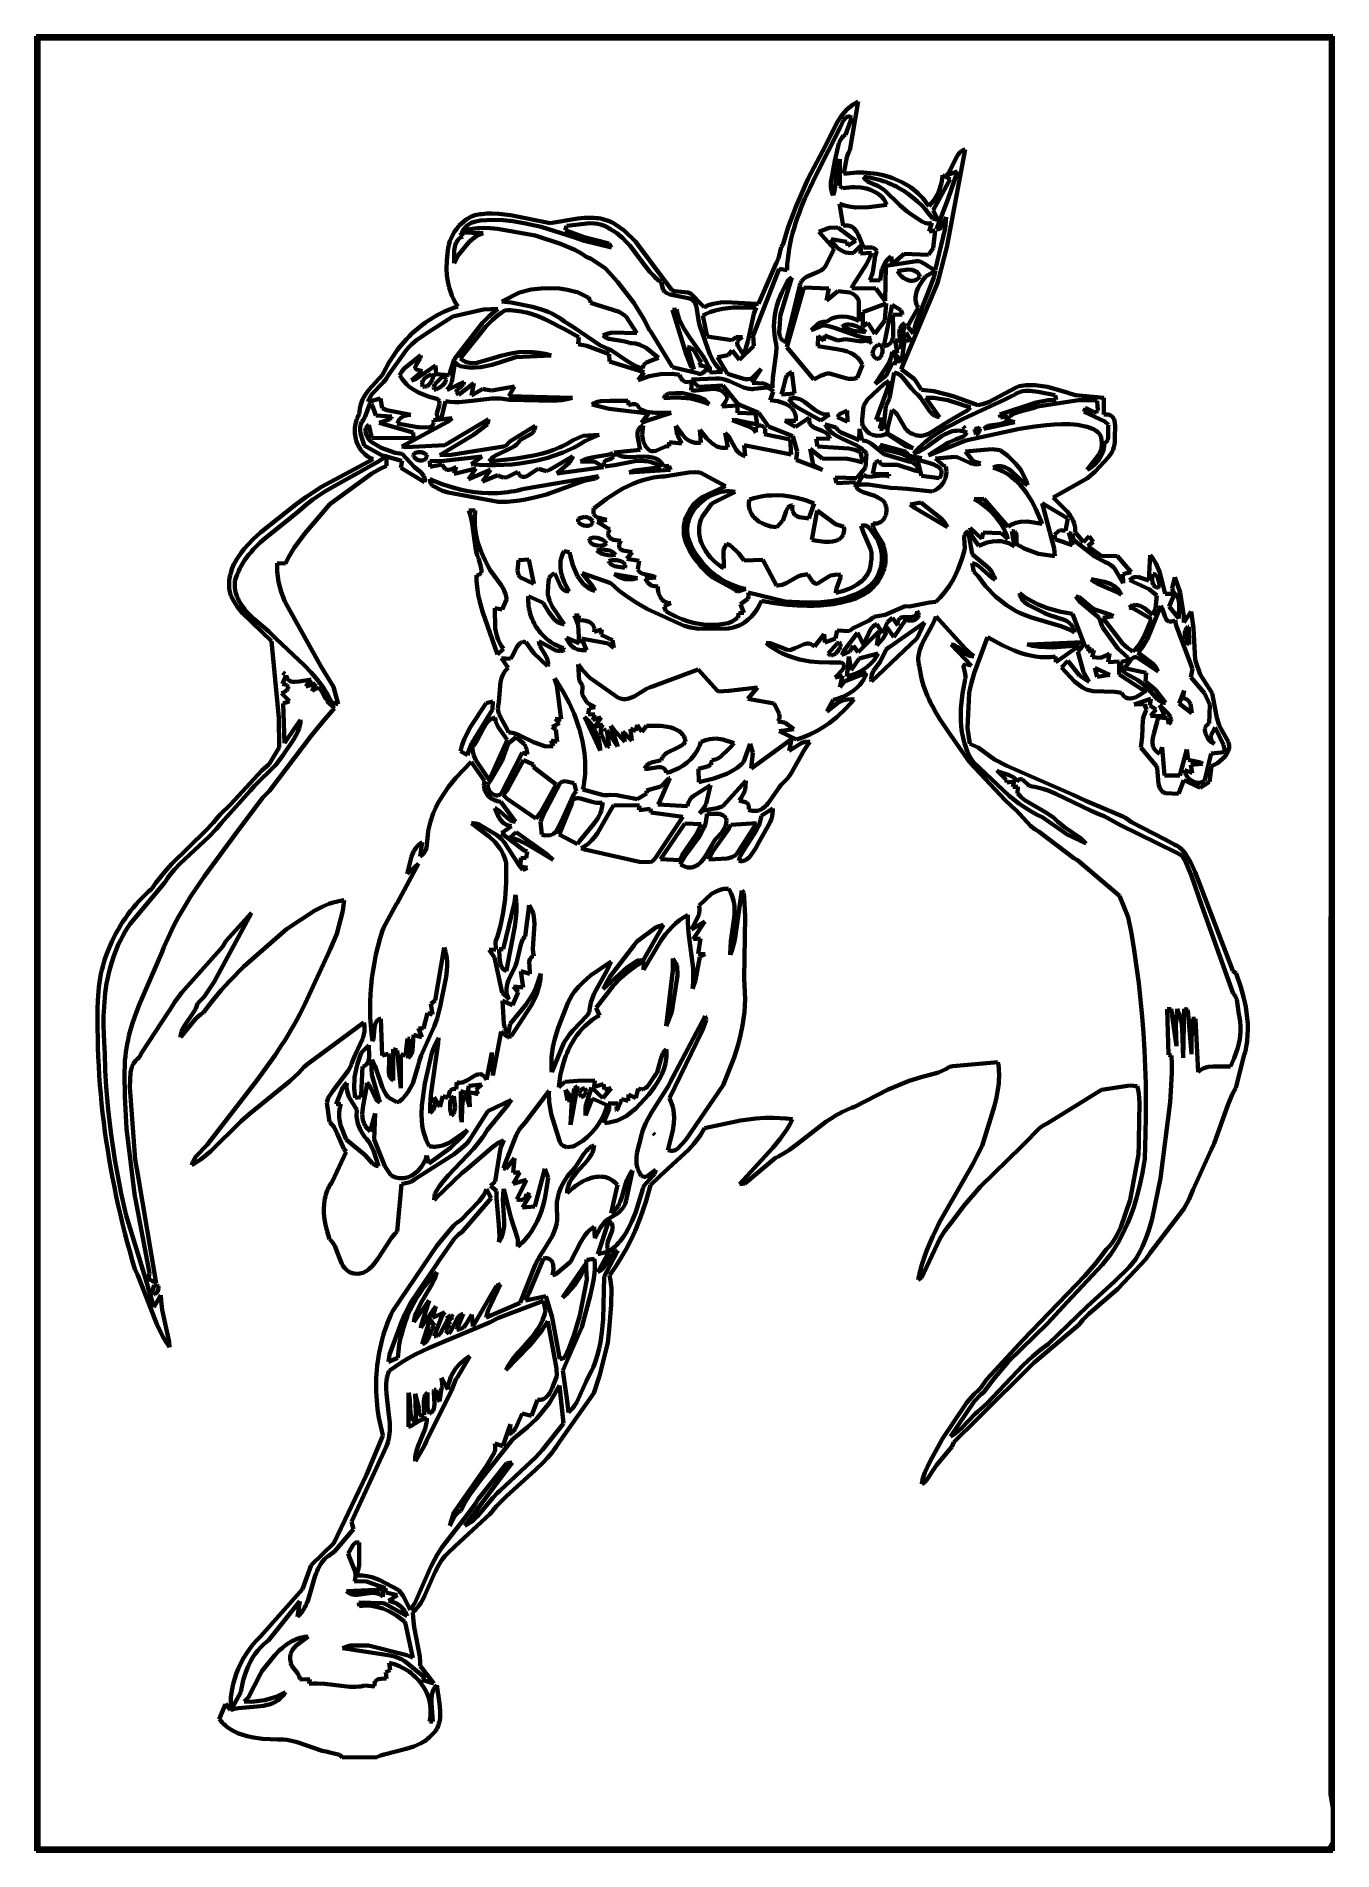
# Model space of a CAD drawing. Header units: millimetres. Extents: x 0 to 4.76, y 0 to 6.67.
import ezdxf

# ---------------------------------------------------------------- set-up
doc = ezdxf.new("R2010")
doc.units = ezdxf.units.MM
doc.layers.add('color#010101ff', color=7, linetype='CONTINUOUS', lineweight=100)
doc.layers.add('color#fefefeff', color=7, linetype='CONTINUOUS', lineweight=100)

msp = doc.modelspace()

# ---------------------------------------------------------------- linework, layer by layer
at = {"layer": 'color#010101ff'}
for p, q in [((0, 6.6667), (4.7639, 6.6667)), ((0, 0), (0, 6.6667)), ((4.7639, 6.6667), (4.7639, 0.1558)), ((4.7564, 6.6586), (0.0079, 6.6587)), ((0.0079, 6.6587), (0.008, 0.0083)), ((4.7554, 0.2083), (4.7564, 6.6586)), ((2.9802, 6.3988), (2.9906, 6.408)), ((3.0204, 6.4274), (2.9899, 6.2476)), ((2.9906, 6.408), (3.0019, 6.4165)), ((3.0019, 6.4165), (3.0079, 6.4203)), ((3.0079, 6.4203), (3.014, 6.424)), ((3.014, 6.424), (3.0204, 6.4274)), ((2.9546, 6.334), (2.8664, 6.1597)), ((2.9009, 6.2669), (2.9415, 6.3492)), ((2.9415, 6.3492), (2.9572, 6.3726)), ((2.9667, 6.3581), (2.9546, 6.334)), ((2.9572, 6.3726), (2.9705, 6.3888)), ((2.9744, 6.3677), (2.9667, 6.3581)), ((2.9705, 6.3888), (2.9802, 6.3988)), ((2.973, 6.305), (2.9971, 6.3682)), ((2.9793, 6.3706), (2.9744, 6.3677)), ((2.983, 6.3715), (2.9793, 6.3706)), ((2.9872, 6.3715), (2.983, 6.3715)), ((2.9919, 6.3704), (2.9872, 6.3715)), ((2.9944, 6.3695), (2.9919, 6.3704)), ((2.9971, 6.3682), (2.9944, 6.3695)), ((2.8367, 6.1442), (2.9009, 6.2669)), ((2.9343, 6.2093), (2.9492, 6.2738)), ((2.9492, 6.2738), (2.9553, 6.2866)), ((2.9553, 6.2866), (2.9616, 6.2952)), ((2.9616, 6.2952), (2.9668, 6.3004)), ((2.9668, 6.3004), (2.973, 6.305)), ((2.9201, 6.1295), (2.9343, 6.2093)), ((2.9476, 6.2016), (2.9431, 6.1837)), ((2.953, 6.2146), (2.9476, 6.2016)), ((2.9531, 6.1177), (2.953, 6.2146)), ((2.9784, 6.2228), (2.9675, 6.1638)), ((2.9847, 6.2399), (2.9784, 6.2228)), ((2.9899, 6.2476), (2.9847, 6.2399)), ((3.4136, 6.251), (3.3458, 5.8914)), ((3.3573, 6.1719), (3.3811, 6.2226)), ((3.3811, 6.2226), (3.3878, 6.2329)), ((3.3878, 6.2329), (3.393, 6.2389)), ((3.393, 6.2389), (3.3959, 6.2416)), ((3.3959, 6.2416), (3.3989, 6.244)), ((3.3989, 6.244), (3.4022, 6.2462)), ((3.4022, 6.2462), (3.4058, 6.2481)), ((3.4058, 6.2481), (3.4096, 6.2497)), ((3.4096, 6.2497), (3.4136, 6.251)), ((2.792, 6.0428), (2.8367, 6.1442)), ((2.8664, 6.1597), (2.8408, 6.1067)), ((2.9431, 6.1837), (2.9347, 6.1046)), ((2.9675, 6.1638), (2.9663, 6.161)), ((2.9663, 6.161), (2.9783, 6.1628)), ((2.9783, 6.1628), (2.9903, 6.1642)), ((2.9903, 6.1642), (3.0025, 6.1652)), ((3.0025, 6.1652), (3.0147, 6.1658)), ((3.0147, 6.1658), (3.027, 6.166)), ((3.027, 6.166), (3.0393, 6.1658)), ((3.0393, 6.1658), (3.0516, 6.1652)), ((3.0509, 6.1491), (3.0403, 6.1503)), ((3.0403, 6.1503), (3.0433, 6.1432)), ((3.0433, 6.1432), (3.055, 6.1327)), ((3.0614, 6.1476), (3.0509, 6.1491)), ((3.0516, 6.1652), (3.0638, 6.1641)), ((3.0718, 6.1457), (3.0614, 6.1476)), ((3.0638, 6.1641), (3.0761, 6.1627)), ((3.0821, 6.1435), (3.0718, 6.1457)), ((3.0761, 6.1627), (3.0882, 6.1609)), ((3.0923, 6.1409), (3.0821, 6.1435)), ((3.0882, 6.1609), (3.1003, 6.1586)), ((3.1024, 6.138), (3.0923, 6.1409)), ((3.1003, 6.1586), (3.1123, 6.1559)), ((3.1124, 6.1348), (3.1024, 6.138)), ((3.1123, 6.1559), (3.1242, 6.1528)), ((3.1224, 6.1313), (3.1124, 6.1348)), ((3.1242, 6.1528), (3.1359, 6.1492)), ((3.1359, 6.1492), (3.1475, 6.1453)), ((3.1475, 6.1453), (3.1588, 6.1408)), ((3.1588, 6.1408), (3.17, 6.136)), ((3.17, 6.136), (3.1809, 6.1307)), ((3.3579, 6.1417), (3.2953, 6.0281)), ((3.3266, 6.1265), (3.3301, 6.152)), ((3.3301, 6.152), (3.3302, 6.1562)), ((3.3302, 6.1562), (3.3579, 6.1417)), ((3.3856, 6.1694), (3.3452, 6.156)), ((3.3452, 6.156), (3.3505, 6.1618)), ((3.3493, 6.0669), (3.3835, 6.1662)), ((3.3505, 6.1618), (3.3573, 6.1719)), ((3.3835, 6.1662), (3.3856, 6.1694)), ((2.8247, 6.071), (2.8171, 6.053)), ((2.8408, 6.1067), (2.8247, 6.071)), ((2.9202, 6.1119), (2.9201, 6.1295)), ((2.9223, 6.0989), (2.9202, 6.1119)), ((2.9248, 6.0904), (2.9223, 6.0989)), ((2.9284, 6.0821), (2.9248, 6.0904)), ((2.93, 6.0865), (2.9284, 6.0821)), ((2.9347, 6.1046), (2.93, 6.0865)), ((2.9542, 6.1161), (2.9531, 6.1177)), ((2.9579, 6.1121), (2.9542, 6.1161)), ((2.9636, 6.1092), (2.9579, 6.1121)), ((2.9982, 6.1127), (2.9636, 6.1092)), ((3.0084, 6.1128), (2.9982, 6.1127)), ((3.0294, 6.1112), (3.0084, 6.1128)), ((3.0505, 6.107), (3.0294, 6.1112)), ((3.0659, 6.1022), (3.0505, 6.107)), ((3.055, 6.1327), (3.0821, 6.1212)), ((3.0804, 6.0957), (3.0659, 6.1022)), ((3.0895, 6.0905), (3.0804, 6.0957)), ((3.0821, 6.1212), (3.0927, 6.1166)), ((3.098, 6.0845), (3.0895, 6.0905)), ((3.0927, 6.1166), (3.1026, 6.111)), ((3.1057, 6.0777), (3.098, 6.0845)), ((3.1026, 6.111), (3.1166, 6.1014)), ((3.1126, 6.07), (3.1057, 6.0777)), ((3.1156, 6.0659), (3.1126, 6.07)), ((3.1166, 6.1014), (3.174, 6.0455)), ((3.1321, 6.1274), (3.1224, 6.1313)), ((3.1418, 6.1233), (3.1321, 6.1274)), ((3.1514, 6.1189), (3.1418, 6.1233)), ((3.1608, 6.1142), (3.1514, 6.1189)), ((3.17, 6.1092), (3.1608, 6.1142)), ((3.1881, 6.0984), (3.17, 6.1092)), ((3.1809, 6.1307), (3.1916, 6.1249)), ((3.2056, 6.0865), (3.1881, 6.0984)), ((3.1916, 6.1249), (3.202, 6.1188)), ((3.202, 6.1188), (3.2121, 6.1121)), ((3.2223, 6.0737), (3.2056, 6.0865)), ((3.2121, 6.1121), (3.2219, 6.105)), ((3.2219, 6.105), (3.2313, 6.0975)), ((3.2383, 6.0599), (3.2223, 6.0737)), ((3.2313, 6.0975), (3.2404, 6.0894)), ((3.2404, 6.0894), (3.2492, 6.081)), ((3.2492, 6.081), (3.2575, 6.072)), ((3.2575, 6.072), (3.2654, 6.0626)), ((3.2968, 6.0618), (3.3149, 6.0926)), ((3.3077, 5.9582), (3.3493, 6.0669)), ((3.3149, 6.0926), (3.3266, 6.1265)), ((1.5882, 5.9986), (1.5939, 6.0016)), ((1.5939, 6.0016), (1.5997, 6.0044)), ((1.5997, 6.0044), (1.6057, 6.0068)), ((1.6057, 6.0068), (1.6119, 6.0089)), ((1.6119, 6.0089), (1.6182, 6.0106)), ((1.6182, 6.0106), (1.6246, 6.012)), ((1.6246, 6.012), (1.6312, 6.013)), ((1.6312, 6.013), (1.6379, 6.0137)), ((1.6379, 6.0137), (1.6554, 6.0152)), ((1.6554, 6.0152), (1.673, 6.0156)), ((1.673, 6.0156), (1.6991, 6.0147)), ((1.6991, 6.0147), (1.7425, 6.0095)), ((1.7425, 6.0095), (1.8888, 5.9805)), ((2.0149, 5.9994), (2.0318, 6.0001)), ((2.0318, 6.0001), (2.0485, 5.9997)), ((2.7633, 5.9649), (2.792, 6.0428)), ((2.8029, 6.0168), (2.7963, 5.9985)), ((2.8098, 6.035), (2.8029, 6.0168)), ((2.8171, 6.053), (2.8098, 6.035)), ((2.9645, 5.9705), (2.9518, 6.0512)), ((2.9518, 6.0512), (2.9693, 6.0453)), ((2.9693, 6.0453), (2.987, 6.0412)), ((2.987, 6.0412), (3.0108, 6.0382)), ((3.0108, 6.0382), (3.0591, 6.0388)), ((3.0591, 6.0388), (3.1253, 6.0472)), ((3.1185, 6.0615), (3.1156, 6.0659)), ((3.121, 6.057), (3.1185, 6.0615)), ((3.1233, 6.0522), (3.121, 6.057)), ((3.1253, 6.0472), (3.1233, 6.0522)), ((3.174, 6.0455), (3.1999, 6.0229)), ((3.1999, 6.0229), (3.2093, 6.0165)), ((3.2093, 6.0165), (3.2541, 5.9856)), ((3.2535, 6.0453), (3.2383, 6.0599)), ((3.2679, 6.0299), (3.2535, 6.0453)), ((3.2654, 6.0626), (3.2728, 6.0527)), ((3.2813, 6.0137), (3.2679, 6.0299)), ((3.2728, 6.0527), (3.2798, 6.0423)), ((3.2798, 6.0423), (3.2968, 6.0618)), ((3.2939, 5.9968), (3.2813, 6.0137)), ((3.2953, 6.0281), (3.3124, 5.9919)), ((3.343, 6.0016), (3.3293, 5.9705)), ((3.3427, 5.9879), (3.343, 6.0016)), ((1.5249, 5.9255), (1.5306, 5.9374)), ((1.5306, 5.9374), (1.5373, 5.9488)), ((1.5373, 5.9488), (1.5448, 5.9597)), ((1.5448, 5.9597), (1.5531, 5.9699)), ((1.5531, 5.9699), (1.5622, 5.9793)), ((1.5573, 5.9461), (1.5673, 5.9316)), ((1.6425, 5.9427), (1.5573, 5.9461)), ((1.5622, 5.9793), (1.5721, 5.9878)), ((1.5689, 5.9551), (1.5665, 5.9508)), ((1.5665, 5.9508), (1.5756, 5.9536)), ((1.5715, 5.959), (1.5689, 5.9551)), ((1.5743, 5.9626), (1.5715, 5.959)), ((1.5721, 5.9878), (1.5773, 5.9916)), ((1.5772, 5.966), (1.5743, 5.9626)), ((1.5756, 5.9536), (1.5847, 5.9559)), ((1.5836, 5.9719), (1.5772, 5.966)), ((1.5773, 5.9916), (1.5826, 5.9952)), ((1.5826, 5.9952), (1.5882, 5.9986)), ((1.5906, 5.9769), (1.5836, 5.9719)), ((1.5847, 5.9559), (1.5938, 5.9578)), ((1.5981, 5.9809), (1.5906, 5.9769)), ((1.5938, 5.9578), (1.6029, 5.9594)), ((1.6101, 5.9855), (1.5981, 5.9809)), ((1.6029, 5.9594), (1.6121, 5.9606)), ((1.6316, 5.9901), (1.6101, 5.9855)), ((1.6121, 5.9606), (1.6212, 5.9615)), ((1.6153, 5.9305), (1.6303, 5.9384)), ((1.6212, 5.9615), (1.6304, 5.9621)), ((1.6303, 5.9384), (1.6425, 5.9427)), ((1.6304, 5.9621), (1.6488, 5.9623)), ((1.6802, 5.9925), (1.6316, 5.9901)), ((1.6488, 5.9623), (1.6673, 5.9616)), ((1.6673, 5.9616), (1.695, 5.9589)), ((1.7156, 5.9906), (1.6802, 5.9925)), ((1.695, 5.9589), (1.8326, 5.9346)), ((1.7509, 5.9868), (1.7156, 5.9906)), ((1.7975, 5.9792), (1.7509, 5.9868)), ((1.8551, 5.9662), (1.7975, 5.9792)), ((1.8326, 5.9346), (1.9268, 5.9041)), ((1.9794, 5.9277), (1.8551, 5.9662)), ((1.8888, 5.9805), (1.9895, 5.9969)), ((1.9499, 5.9701), (1.9439, 5.9548)), ((1.9439, 5.9548), (2.0095, 5.9304)), ((2.0346, 5.98), (1.9499, 5.9701)), ((1.9895, 5.9969), (2.0149, 5.9994)), ((2.0514, 5.9792), (2.0346, 5.98)), ((2.0485, 5.9997), (2.0568, 5.999)), ((2.0624, 5.9777), (2.0514, 5.9792)), ((2.0568, 5.999), (2.0651, 5.998)), ((2.0733, 5.9753), (2.0624, 5.9777)), ((2.0651, 5.998), (2.0733, 5.9966)), ((2.0733, 5.9966), (2.0814, 5.9949)), ((2.0839, 5.9719), (2.0733, 5.9753)), ((2.0814, 5.9949), (2.0894, 5.9927)), ((2.0943, 5.9674), (2.0839, 5.9719)), ((2.0894, 5.9927), (2.0974, 5.9902)), ((2.0994, 5.9646), (2.0943, 5.9674)), ((2.0974, 5.9902), (2.1053, 5.9871)), ((2.1044, 5.9616), (2.0994, 5.9646)), ((2.1093, 5.9582), (2.1044, 5.9616)), ((2.1053, 5.9871), (2.1131, 5.9836)), ((2.1178, 5.9535), (2.1093, 5.9582)), ((2.1131, 5.9836), (2.1209, 5.9796)), ((2.1259, 5.9485), (2.1178, 5.9535)), ((2.1209, 5.9796), (2.1285, 5.975)), ((2.1336, 5.9431), (2.1259, 5.9485)), ((2.1285, 5.975), (2.1597, 5.9525)), ((2.1411, 5.9373), (2.1336, 5.9431)), ((2.1482, 5.9313), (2.1411, 5.9373)), ((2.1597, 5.9525), (2.2016, 5.9124)), ((2.7428, 5.8987), (2.7633, 5.9649)), ((2.7792, 5.9429), (2.7745, 5.9241)), ((2.7844, 5.9616), (2.7792, 5.9429)), ((2.7901, 5.9801), (2.7844, 5.9616)), ((2.7963, 5.9985), (2.7901, 5.9801)), ((2.8761, 5.9484), (2.9131, 5.9624)), ((2.9318, 5.8853), (2.8761, 5.9484)), ((2.9131, 5.9624), (2.9457, 5.964)), ((2.9457, 5.964), (3.0112, 5.9157)), ((2.9697, 5.9715), (2.9645, 5.9705)), ((2.9745, 5.9719), (2.9697, 5.9715)), ((2.9791, 5.9719), (2.9745, 5.9719)), ((2.9834, 5.9715), (2.9791, 5.9719)), ((2.9874, 5.9707), (2.9834, 5.9715)), ((2.9912, 5.9695), (2.9874, 5.9707)), ((2.9948, 5.968), (2.9912, 5.9695)), ((2.9981, 5.9661), (2.9948, 5.968)), ((3.0012, 5.964), (2.9981, 5.9661)), ((3.0041, 5.9615), (3.0012, 5.964)), ((3.0094, 5.9558), (3.0041, 5.9615)), ((3.0141, 5.9492), (3.0094, 5.9558)), ((3.0201, 5.9382), (3.0141, 5.9492)), ((3.0391, 5.8909), (3.0201, 5.9382)), ((3.2541, 5.9856), (3.2653, 5.9808)), ((3.2653, 5.9808), (3.2742, 5.979)), ((3.2742, 5.979), (3.2805, 5.9789)), ((3.2805, 5.9789), (3.2871, 5.9799)), ((3.2905, 5.9808), (3.2812, 5.9489)), ((3.2812, 5.9489), (3.3025, 5.9532)), ((3.2871, 5.9799), (3.2905, 5.9808)), ((3.3124, 5.9919), (3.2939, 5.9968)), ((3.3025, 5.9532), (3.2962, 5.8886)), ((3.3027, 5.8076), (3.3401, 5.9607)), ((3.3104, 5.9581), (3.3077, 5.9582)), ((3.3151, 5.9585), (3.3104, 5.9581)), ((3.3191, 5.9597), (3.3151, 5.9585)), ((3.3238, 5.9627), (3.3191, 5.9597)), ((3.3293, 5.9705), (3.3238, 5.9627)), ((3.3401, 5.9607), (3.3427, 5.9879)), ((1.5081, 5.8426), (1.5122, 5.8807)), ((1.5122, 5.8807), (1.5135, 5.8881)), ((1.5135, 5.8881), (1.5163, 5.9008)), ((1.5163, 5.9008), (1.5201, 5.9133)), ((1.5201, 5.9133), (1.5249, 5.9255)), ((1.5359, 5.8796), (1.5354, 5.8334)), ((1.5395, 5.8989), (1.5359, 5.8796)), ((1.5435, 5.9094), (1.5395, 5.8989)), ((1.5472, 5.9157), (1.5435, 5.9094)), ((1.5517, 5.9213), (1.5472, 5.9157)), ((1.5543, 5.9238), (1.5517, 5.9213)), ((1.5519, 5.8632), (1.5923, 5.9124)), ((1.5571, 5.9261), (1.5543, 5.9238)), ((1.5603, 5.9282), (1.5571, 5.9261)), ((1.5637, 5.93), (1.5603, 5.9282)), ((1.5673, 5.9316), (1.5637, 5.93)), ((1.5923, 5.9124), (1.6153, 5.9305)), ((1.9268, 5.9041), (1.9788, 5.882)), ((1.9788, 5.882), (2.003, 5.8681)), ((2.0127, 5.9156), (1.9794, 5.9277)), ((2.003, 5.8681), (2.0202, 5.856)), ((2.0095, 5.9304), (2.1053, 5.9057)), ((2.1134, 5.8902), (2.0127, 5.9156)), ((2.1053, 5.9057), (2.1134, 5.8902)), ((2.1551, 5.9251), (2.1482, 5.9313)), ((2.1682, 5.9119), (2.1551, 5.9251)), ((2.1805, 5.8979), (2.1682, 5.9119)), ((2.2373, 5.823), (2.1805, 5.8979)), ((2.2016, 5.9124), (2.2553, 5.8403)), ((2.7268, 5.8508), (2.7368, 5.8914)), ((2.7368, 5.8914), (2.7411, 5.897)), ((2.7411, 5.897), (2.7428, 5.8987)), ((2.7638, 5.8667), (2.7614, 5.8473)), ((2.7667, 5.886), (2.7638, 5.8667)), ((2.7703, 5.9051), (2.7667, 5.886)), ((2.7745, 5.9241), (2.7703, 5.9051)), ((2.9006, 5.8215), (2.9318, 5.8853)), ((2.9785, 5.912), (2.9213, 5.9211)), ((2.9213, 5.9211), (2.9323, 5.9027)), ((2.9323, 5.9027), (2.9469, 5.8874)), ((2.9469, 5.8874), (2.9613, 5.8778)), ((2.9613, 5.8778), (2.9741, 5.8728)), ((2.9741, 5.8728), (2.9844, 5.8707)), ((2.9821, 5.8969), (2.9785, 5.912)), ((3.0112, 5.9157), (2.9821, 5.8969)), ((2.9844, 5.8707), (2.9952, 5.8702)), ((2.9952, 5.8702), (3.0027, 5.8708)), ((3.0027, 5.8708), (3.0317, 5.8992)), ((3.0317, 5.8992), (3.0284, 5.8688)), ((3.0284, 5.8688), (3.0695, 5.8714)), ((3.0731, 5.8903), (3.0391, 5.8909)), ((3.0695, 5.8714), (3.0644, 5.8565)), ((3.0842, 5.8842), (3.0731, 5.8903)), ((3.0828, 5.8602), (3.0862, 5.871)), ((3.0894, 5.8779), (3.0842, 5.8842)), ((3.0862, 5.871), (3.0894, 5.8779)), ((3.1892, 5.8673), (3.1452, 5.8298)), ((3.2783, 5.8635), (3.1892, 5.8673)), ((3.2962, 5.8886), (3.2783, 5.8635)), ((3.3458, 5.8914), (3.3149, 5.7734)), ((1.5076, 5.8117), (1.5081, 5.8426)), ((1.5091, 5.7886), (1.5076, 5.8117)), ((1.5354, 5.8334), (1.5519, 5.8632)), ((2.0202, 5.856), (2.0391, 5.8486)), ((2.0391, 5.8486), (2.0916, 5.8136)), ((2.0916, 5.8136), (2.1368, 5.7634)), ((2.2551, 5.8013), (2.2373, 5.823)), ((2.2679, 5.7875), (2.2551, 5.8013)), ((2.2553, 5.8403), (2.3355, 5.7341)), ((2.7299, 5.812), (2.634, 5.5672)), ((2.6537, 5.6836), (2.7203, 5.8358)), ((2.7203, 5.8358), (2.7268, 5.8508)), ((2.7589, 5.8078), (2.7299, 5.812)), ((2.7598, 5.8277), (2.7589, 5.8078)), ((2.7614, 5.8473), (2.7598, 5.8277)), ((2.8303, 5.7825), (2.8735, 5.8016)), ((2.8735, 5.8016), (2.8848, 5.8077)), ((2.8848, 5.8077), (2.8917, 5.8125)), ((2.8917, 5.8125), (2.8978, 5.8183)), ((2.8978, 5.8183), (2.9006, 5.8215)), ((3.0504, 5.829), (3.0009, 5.7507)), ((3.0644, 5.8565), (3.0504, 5.829)), ((3.0744, 5.7994), (3.0828, 5.8602)), ((3.1075, 5.8109), (3.1006, 5.7698)), ((3.1194, 5.8354), (3.1075, 5.8109)), ((3.1304, 5.8486), (3.1194, 5.8354)), ((3.1198, 5.6952), (3.1221, 5.823)), ((3.1221, 5.823), (3.2347, 5.8398)), ((3.1414, 5.8576), (3.1304, 5.8486)), ((3.1452, 5.8298), (3.1414, 5.8576)), ((3.1765, 5.8065), (3.165, 5.8037)), ((3.165, 5.8037), (3.1703, 5.7951)), ((3.2043, 5.8093), (3.1765, 5.8065)), ((3.2182, 5.808), (3.2043, 5.8093)), ((3.2277, 5.8054), (3.2182, 5.808)), ((3.2333, 5.8028), (3.2277, 5.8054)), ((3.2381, 5.7993), (3.2333, 5.8028)), ((3.2347, 5.8398), (3.2403, 5.84)), ((3.2403, 5.84), (3.248, 5.8388)), ((3.248, 5.8388), (3.2643, 5.8308)), ((3.2643, 5.8308), (3.2977, 5.809)), ((3.3045, 5.8049), (3.268, 5.7836)), ((3.2977, 5.809), (3.3027, 5.8076)), ((3.298, 5.7804), (3.3045, 5.8049)), ((1.5123, 5.7657), (1.5091, 5.7886)), ((1.5173, 5.7433), (1.5123, 5.7657)), ((1.5217, 5.7286), (1.5173, 5.7433)), ((1.8189, 5.7357), (1.7752, 5.7255)), ((1.8558, 5.7405), (1.8189, 5.7357)), ((1.8929, 5.7417), (1.8558, 5.7405)), ((1.9226, 5.7399), (1.8929, 5.7417)), ((1.952, 5.7354), (1.9226, 5.7399)), ((1.9811, 5.7282), (1.952, 5.7354)), ((2.1368, 5.7634), (2.1956, 5.6869)), ((2.2746, 5.781), (2.2679, 5.7875)), ((2.2815, 5.7746), (2.2746, 5.781)), ((2.2887, 5.7686), (2.2815, 5.7746)), ((2.2962, 5.7628), (2.2887, 5.7686)), ((2.3033, 5.7347), (2.2962, 5.7628)), ((2.3084, 5.7295), (2.3033, 5.7347)), ((2.3355, 5.7341), (2.3455, 5.7304)), ((2.7759, 5.7801), (2.7331, 5.6392)), ((2.7395, 5.7252), (2.7609, 5.7674)), ((2.755, 5.5445), (2.8053, 5.7506)), ((2.8208, 5.7435), (2.7575, 5.5244)), ((2.7609, 5.7674), (2.7648, 5.7741)), ((2.7648, 5.7741), (2.7759, 5.7801)), ((2.8053, 5.7506), (2.8066, 5.7551)), ((2.8066, 5.7551), (2.8082, 5.7592)), ((2.8082, 5.7592), (2.8101, 5.7631)), ((2.8101, 5.7631), (2.8123, 5.7666)), ((2.8123, 5.7666), (2.8148, 5.7698)), ((2.8148, 5.7698), (2.8175, 5.7728)), ((2.8175, 5.7728), (2.8235, 5.778)), ((2.9129, 5.7398), (2.8208, 5.7435)), ((2.8235, 5.778), (2.8303, 5.7825)), ((2.9035, 5.6958), (2.9129, 5.7398)), ((3.0009, 5.7507), (2.9967, 5.7412)), ((2.9967, 5.7412), (3.0849, 5.7405)), ((3.0614, 5.7711), (3.066, 5.7778)), ((3.1006, 5.7698), (3.0614, 5.7711)), ((3.066, 5.7778), (3.0695, 5.7848)), ((3.0695, 5.7848), (3.0744, 5.7994)), ((3.0849, 5.7405), (3.1198, 5.6952)), ((3.1703, 5.7951), (3.1771, 5.7871)), ((3.1771, 5.7871), (3.1882, 5.778)), ((3.31, 5.7567), (3.1784, 5.4431)), ((3.1882, 5.778), (3.1975, 5.7728)), ((3.1975, 5.7728), (3.2072, 5.7693)), ((3.2072, 5.7693), (3.2138, 5.7682)), ((3.2138, 5.7682), (3.2203, 5.7681)), ((3.2203, 5.7681), (3.2267, 5.7691)), ((3.2267, 5.7691), (3.2298, 5.7701)), ((3.2298, 5.7701), (3.2328, 5.7714)), ((3.2328, 5.7714), (3.2358, 5.773)), ((3.2411, 5.7438), (3.2348, 5.7276)), ((3.2358, 5.773), (3.2386, 5.775)), ((3.2401, 5.7972), (3.2381, 5.7993)), ((3.2386, 5.775), (3.2413, 5.7774)), ((3.2419, 5.7949), (3.2401, 5.7972)), ((3.2573, 5.7702), (3.2411, 5.7438)), ((3.2413, 5.7774), (3.2439, 5.7801)), ((3.2435, 5.7924), (3.2419, 5.7949)), ((3.2447, 5.7896), (3.2435, 5.7924)), ((3.2439, 5.7801), (3.2463, 5.7833)), ((3.2457, 5.7866), (3.2447, 5.7896)), ((3.2463, 5.7833), (3.2457, 5.7866)), ((3.268, 5.7836), (3.2573, 5.7702)), ((3.2742, 5.7171), (3.298, 5.7804)), ((3.3149, 5.7734), (3.31, 5.7567)), ((1.527, 5.7143), (1.5217, 5.7286)), ((1.524, 5.6652), (1.5363, 5.6697)), ((1.5333, 5.7004), (1.527, 5.7143)), ((1.5406, 5.6868), (1.5333, 5.7004)), ((1.5363, 5.6697), (1.5489, 5.6738)), ((1.5489, 5.6738), (1.5406, 5.6868)), ((1.7752, 5.7255), (1.7109, 5.6927)), ((1.7109, 5.6927), (1.7453, 5.6881)), ((1.7453, 5.6881), (1.8228, 5.6731)), ((1.8228, 5.6731), (1.8563, 5.6632)), ((1.9883, 5.7259), (1.9811, 5.7282)), ((2.0276, 5.7072), (1.9883, 5.7259)), ((2.0332, 5.7008), (2.0276, 5.7072)), ((2.0351, 5.6969), (2.0332, 5.7008)), ((2.0363, 5.6924), (2.0351, 5.6969)), ((2.0368, 5.6872), (2.0363, 5.6924)), ((2.1419, 5.654), (2.0368, 5.6872)), ((2.1956, 5.6869), (2.2313, 5.6297)), ((2.3166, 5.7233), (2.3084, 5.7295)), ((2.3286, 5.7174), (2.3166, 5.7233)), ((2.3954, 5.7047), (2.3286, 5.7174)), ((2.3455, 5.7304), (2.394, 5.7258)), ((2.394, 5.7258), (2.4038, 5.7219)), ((2.3998, 5.7034), (2.3954, 5.7047)), ((2.4038, 5.7017), (2.3998, 5.7034)), ((2.4038, 5.7219), (2.4084, 5.7189)), ((2.4075, 5.6997), (2.4038, 5.7017)), ((2.4108, 5.6975), (2.4075, 5.6997)), ((2.4084, 5.7189), (2.4107, 5.717)), ((2.4107, 5.717), (2.4416, 5.6836)), ((2.4137, 5.695), (2.4108, 5.6975)), ((2.4163, 5.6923), (2.4137, 5.695)), ((2.4187, 5.6894), (2.4163, 5.6923)), ((2.4207, 5.6863), (2.4187, 5.6894)), ((2.4241, 5.6795), (2.4207, 5.6863)), ((2.4266, 5.6721), (2.4241, 5.6795)), ((2.4325, 5.6305), (2.4266, 5.6721)), ((2.4416, 5.6836), (2.4536, 5.6711)), ((2.4536, 5.6711), (2.4602, 5.6743)), ((2.4602, 5.6743), (2.4667, 5.6772)), ((2.4667, 5.6772), (2.4734, 5.6797)), ((2.4734, 5.6797), (2.4867, 5.6837)), ((2.4867, 5.6837), (2.5003, 5.6866)), ((2.5003, 5.6866), (2.514, 5.6885)), ((2.514, 5.6885), (2.5347, 5.6899)), ((2.5622, 5.67), (2.521, 5.6653)), ((2.5347, 5.6899), (2.6468, 5.6837)), ((2.6456, 5.67), (2.5622, 5.67)), ((2.6373, 5.6468), (2.6456, 5.67)), ((2.6468, 5.6837), (2.6537, 5.6836)), ((2.7152, 5.6493), (2.7206, 5.6726)), ((2.7206, 5.6726), (2.7277, 5.6955)), ((2.7277, 5.6955), (2.7395, 5.7252)), ((2.9451, 5.7303), (2.9035, 5.6958)), ((2.9892, 5.7256), (2.9451, 5.7303)), ((3.0005, 5.7208), (2.9892, 5.7256)), ((3.0079, 5.7157), (3.0005, 5.7208)), ((3.0144, 5.7092), (3.0079, 5.7157)), ((3.018, 5.7039), (3.0144, 5.7092)), ((3.021, 5.698), (3.018, 5.7039)), ((3.0222, 5.6947), (3.021, 5.698)), ((3.0227, 5.6196), (3.0222, 5.6947)), ((3.1231, 5.6846), (3.0372, 5.6533)), ((3.1455, 5.6802), (3.1139, 5.5287)), ((3.1184, 5.6254), (3.1231, 5.6846)), ((3.1771, 5.6609), (3.1455, 5.6802)), ((3.2411, 5.6692), (3.2018, 5.6007)), ((3.2319, 5.7151), (3.2311, 5.7067)), ((3.2311, 5.7067), (3.2313, 5.6982)), ((3.2313, 5.6982), (3.2326, 5.6898)), ((3.2348, 5.7276), (3.2319, 5.7151)), ((3.2326, 5.6898), (3.235, 5.6815)), ((3.2336, 5.6154), (3.2742, 5.7171)), ((3.235, 5.6815), (3.2367, 5.6774)), ((3.2367, 5.6774), (3.2387, 5.6733)), ((3.2387, 5.6733), (3.2411, 5.6692)), ((1.4095, 5.5991), (1.42, 5.6073)), ((1.42, 5.6073), (1.4308, 5.6151)), ((1.4308, 5.6151), (1.4418, 5.6226)), ((1.5309, 5.6367), (1.4387, 5.5785)), ((1.4418, 5.6226), (1.453, 5.6298)), ((1.453, 5.6298), (1.4643, 5.6366)), ((1.4643, 5.6366), (1.4759, 5.643)), ((1.4759, 5.643), (1.4877, 5.6491)), ((1.4877, 5.6491), (1.4996, 5.6549)), ((1.4996, 5.6549), (1.5117, 5.6602)), ((1.5117, 5.6602), (1.524, 5.6652)), ((1.6436, 5.6623), (1.5309, 5.6367)), ((1.5353, 5.4795), (1.6394, 5.6134)), ((1.6521, 5.6008), (1.558, 5.4832)), ((1.6394, 5.6134), (1.663, 5.6376)), ((1.6957, 5.6649), (1.6436, 5.6623)), ((1.6758, 5.6242), (1.6521, 5.6008)), ((1.663, 5.6376), (1.6821, 5.6545)), ((1.6948, 5.6404), (1.6758, 5.6242)), ((1.6821, 5.6545), (1.6957, 5.6649)), ((1.7081, 5.6504), (1.6948, 5.6404)), ((1.722, 5.6596), (1.7081, 5.6504)), ((1.7324, 5.66), (1.722, 5.6596)), ((1.7427, 5.6599), (1.7324, 5.66)), ((1.7528, 5.6593), (1.7427, 5.6599)), ((1.7629, 5.6584), (1.7528, 5.6593)), ((1.7729, 5.6571), (1.7629, 5.6584)), ((1.7829, 5.6555), (1.7729, 5.6571)), ((1.7927, 5.6535), (1.7829, 5.6555)), ((1.8025, 5.6512), (1.7927, 5.6535)), ((1.8217, 5.6457), (1.8025, 5.6512)), ((1.8407, 5.6391), (1.8217, 5.6457)), ((1.8687, 5.6276), (1.8407, 5.6391)), ((1.8563, 5.6632), (1.8806, 5.6538)), ((1.9412, 5.5905), (1.8687, 5.6276)), ((1.8806, 5.6538), (1.8964, 5.6466)), ((1.8964, 5.6466), (1.9117, 5.6385)), ((1.9117, 5.6385), (1.9266, 5.6294)), ((1.9266, 5.6294), (1.9409, 5.6193)), ((1.9409, 5.6193), (1.9479, 5.6138)), ((1.9479, 5.6138), (1.9782, 5.5955)), ((2.1663, 5.6388), (2.1419, 5.654)), ((2.2063, 5.5764), (2.1663, 5.6388)), ((2.2313, 5.6297), (2.2532, 5.5868)), ((2.3375, 5.6616), (2.3527, 5.6632)), ((2.3877, 5.499), (2.3375, 5.6616)), ((2.3527, 5.6632), (2.3544, 5.6547)), ((2.3544, 5.6547), (2.3565, 5.6463)), ((2.3565, 5.6463), (2.3589, 5.6382)), ((2.3589, 5.6382), (2.3617, 5.6303)), ((2.3617, 5.6303), (2.3648, 5.6225)), ((2.3648, 5.6225), (2.3718, 5.6074)), ((2.3718, 5.6074), (2.3798, 5.5928)), ((2.4356, 5.6103), (2.4325, 5.6305)), ((2.4377, 5.603), (2.4356, 5.6103)), ((2.4755, 5.497), (2.4377, 5.603)), ((2.4617, 5.6472), (2.4491, 5.6408)), ((2.4491, 5.6408), (2.4658, 5.5642)), ((2.4745, 5.6526), (2.4617, 5.6472)), ((2.4942, 5.6591), (2.4745, 5.6526)), ((2.521, 5.6653), (2.4942, 5.6591)), ((2.6149, 5.5453), (2.6373, 5.6468)), ((2.7104, 5.6018), (2.7111, 5.6177)), ((2.7109, 5.5858), (2.7104, 5.6018)), ((2.7111, 5.6177), (2.7127, 5.6335)), ((2.7127, 5.6335), (2.7152, 5.6493)), ((2.7323, 5.6097), (2.7302, 5.5778)), ((2.7337, 5.6326), (2.7323, 5.6097)), ((2.7331, 5.6392), (2.7337, 5.6326)), ((2.8476, 5.5869), (2.8742, 5.6127)), ((2.8826, 5.6017), (2.8476, 5.5869)), ((2.8742, 5.6127), (2.8915, 5.618)), ((2.8845, 5.6044), (2.8826, 5.6017)), ((2.8976, 5.6035), (2.8845, 5.6044)), ((2.8915, 5.618), (2.904, 5.6176)), ((2.9106, 5.6016), (2.8976, 5.6035)), ((2.904, 5.6176), (2.9107, 5.6227)), ((2.9295, 5.5971), (2.9106, 5.6016)), ((2.9107, 5.6227), (2.918, 5.627)), ((2.918, 5.627), (2.9258, 5.6305)), ((2.9258, 5.6305), (2.934, 5.6332)), ((2.934, 5.6332), (2.947, 5.6358)), ((2.947, 5.6358), (2.9603, 5.6368)), ((2.9603, 5.6368), (2.9783, 5.6356)), ((2.963, 5.6014), (2.9609, 5.5994)), ((2.9654, 5.6031), (2.963, 5.6014)), ((2.9679, 5.6046), (2.9654, 5.6031)), ((2.9735, 5.6067), (2.9679, 5.6046)), ((2.9796, 5.6078), (2.9735, 5.6067)), ((2.9783, 5.6356), (2.9957, 5.6319)), ((2.9863, 5.608), (2.9796, 5.6078)), ((2.9967, 5.6068), (2.9863, 5.608)), ((2.9957, 5.6319), (3.0118, 5.6257)), ((3.0145, 5.6014), (2.9967, 5.6068)), ((3.0118, 5.6257), (3.0227, 5.6196)), ((3.0338, 5.5913), (3.0145, 5.6014)), ((3.0372, 5.6533), (3.0377, 5.6004)), ((3.0377, 5.6004), (3.0554, 5.6136)), ((3.0554, 5.6136), (3.0819, 5.5728)), ((3.0819, 5.5728), (3.1181, 5.6219)), ((3.1181, 5.6219), (3.1184, 5.6254)), ((3.1478, 5.6306), (3.1485, 5.6392)), ((3.1484, 5.6063), (3.1478, 5.6306)), ((3.1492, 5.5709), (3.1484, 5.6063)), ((3.1485, 5.6392), (3.1492, 5.6431)), ((3.1492, 5.6431), (3.1822, 5.6443)), ((3.1784, 5.6006), (3.1738, 5.5918)), ((3.1758, 5.5265), (3.1921, 5.612)), ((3.1818, 5.6485), (3.1771, 5.6609)), ((3.1834, 5.6062), (3.1784, 5.6006)), ((3.1822, 5.6443), (3.1818, 5.6485)), ((3.1896, 5.6108), (3.1834, 5.6062)), ((3.1921, 5.612), (3.1896, 5.6108)), ((3.2018, 5.6007), (3.2235, 5.5747)), ((3.2269, 5.5912), (3.2336, 5.6154)), ((1.3343, 5.524), (1.3427, 5.5343)), ((1.3427, 5.5343), (1.3515, 5.5443)), ((1.3515, 5.5443), (1.3605, 5.5541)), ((1.3605, 5.5541), (1.3698, 5.5637)), ((1.3698, 5.5637), (1.3793, 5.573)), ((1.3805, 5.5356), (1.3702, 5.5253)), ((1.3793, 5.573), (1.3891, 5.582)), ((1.397, 5.5498), (1.3805, 5.5356)), ((1.3891, 5.582), (1.3992, 5.5907)), ((1.4387, 5.5785), (1.397, 5.5498)), ((1.3992, 5.5907), (1.4095, 5.5991)), ((1.9942, 5.5609), (1.9412, 5.5905)), ((1.9782, 5.5955), (2.0704, 5.5318)), ((1.9911, 5.5349), (1.9942, 5.5609)), ((2.0236, 5.5293), (1.9911, 5.5349)), ((2.0818, 5.5677), (2.0941, 5.5726)), ((2.0878, 5.563), (2.0818, 5.5677)), ((2.094, 5.5592), (2.0878, 5.563)), ((2.1037, 5.555), (2.094, 5.5592)), ((2.0941, 5.5726), (2.1151, 5.5779)), ((2.1562, 5.547), (2.1037, 5.555)), ((2.1151, 5.5779), (2.2063, 5.5764)), ((2.1734, 5.5424), (2.1562, 5.547)), ((2.18, 5.5395), (2.1734, 5.5424)), ((2.189, 5.5395), (2.18, 5.5395)), ((2.2018, 5.538), (2.189, 5.5395)), ((2.218, 5.5335), (2.2018, 5.538)), ((2.2405, 5.5225), (2.218, 5.5335)), ((2.2532, 5.5868), (2.2569, 5.5826)), ((2.2569, 5.5826), (2.3381, 5.4506)), ((2.3798, 5.5928), (2.4028, 5.5578)), ((2.4028, 5.5578), (2.4513, 5.4886)), ((2.4658, 5.5642), (2.5564, 5.5501)), ((2.5564, 5.5501), (2.5713, 5.5608)), ((2.5713, 5.5608), (2.5951, 5.5608)), ((2.5766, 5.5439), (2.5755, 5.5396)), ((2.5755, 5.5396), (2.5756, 5.5354)), ((2.5756, 5.5354), (2.5774, 5.5291)), ((2.5775, 5.546), (2.5766, 5.5439)), ((2.5789, 5.5481), (2.5775, 5.546)), ((2.5805, 5.5502), (2.5789, 5.5481)), ((2.5826, 5.5524), (2.5805, 5.5502)), ((2.5851, 5.5545), (2.5826, 5.5524)), ((2.588, 5.5566), (2.5851, 5.5545)), ((2.5913, 5.5587), (2.588, 5.5566)), ((2.5951, 5.5608), (2.5913, 5.5587)), ((2.6071, 5.5224), (2.6149, 5.5453)), ((2.634, 5.5672), (2.6364, 5.5291)), ((2.7124, 5.5698), (2.7109, 5.5858)), ((2.7151, 5.5537), (2.7124, 5.5698)), ((2.7166, 5.5475), (2.7151, 5.5537)), ((2.7186, 5.5351), (2.7166, 5.5475)), ((2.7195, 5.5227), (2.7186, 5.5351)), ((2.7302, 5.5778), (2.7308, 5.5705)), ((2.7308, 5.5705), (2.7324, 5.5638)), ((2.7324, 5.5638), (2.7335, 5.5607)), ((2.7335, 5.5607), (2.735, 5.5578)), ((2.735, 5.5578), (2.7367, 5.5551)), ((2.7367, 5.5551), (2.7388, 5.5526)), ((2.7388, 5.5526), (2.7412, 5.5504)), ((2.7412, 5.5504), (2.744, 5.5485)), ((2.744, 5.5485), (2.7473, 5.5469)), ((2.7473, 5.5469), (2.7509, 5.5455)), ((2.7509, 5.5455), (2.755, 5.5445)), ((2.8719, 5.5284), (2.873, 5.5659)), ((2.873, 5.5659), (2.8942, 5.5476)), ((2.8942, 5.5476), (2.8962, 5.5669)), ((2.8962, 5.5669), (2.9448, 5.5491)), ((3.0159, 5.5666), (2.9295, 5.5971)), ((2.9448, 5.5491), (2.9588, 5.5516)), ((2.9588, 5.5516), (2.9664, 5.5529)), ((2.9609, 5.5994), (3.0015, 5.5841)), ((2.9664, 5.5529), (2.9741, 5.5533)), ((2.9741, 5.5533), (3.0234, 5.5465)), ((3.0015, 5.5841), (3.0477, 5.5796)), ((3.0349, 5.5615), (3.0159, 5.5666)), ((3.0234, 5.5465), (3.0384, 5.5461)), ((3.0417, 5.5855), (3.0338, 5.5913)), ((3.0479, 5.559), (3.0349, 5.5615)), ((3.0384, 5.5461), (3.0458, 5.5471)), ((3.0459, 5.5816), (3.0417, 5.5855)), ((3.0458, 5.5471), (3.0532, 5.5492)), ((3.0477, 5.5796), (3.0459, 5.5816)), ((3.0611, 5.5575), (3.0479, 5.559)), ((3.0532, 5.5492), (3.0569, 5.5506)), ((3.0569, 5.5506), (3.0605, 5.5525)), ((3.0595, 5.5481), (3.0592, 5.5394)), ((3.0592, 5.5394), (3.0685, 5.5478)), ((3.0685, 5.5478), (3.0595, 5.5481)), ((3.0605, 5.5525), (3.0642, 5.5546)), ((3.0678, 5.5572), (3.0611, 5.5575)), ((3.0642, 5.5546), (3.0678, 5.5572)), ((3.0973, 5.5336), (3.0949, 5.5333)), ((3.0995, 5.5333), (3.0973, 5.5336)), ((3.1285, 5.5319), (3.1323, 5.5339)), ((3.1323, 5.5339), (3.1356, 5.5362)), ((3.1356, 5.5362), (3.1385, 5.5389)), ((3.1385, 5.5389), (3.141, 5.542)), ((3.141, 5.542), (3.1431, 5.5454)), ((3.1431, 5.5454), (3.1449, 5.5491)), ((3.1449, 5.5491), (3.1463, 5.553)), ((3.1463, 5.553), (3.1474, 5.5572)), ((3.1474, 5.5572), (3.1483, 5.5616)), ((3.1483, 5.5616), (3.1492, 5.5709)), ((3.1751, 5.5466), (3.1565, 5.5504)), ((3.1565, 5.5504), (3.1629, 5.5029)), ((3.1738, 5.5918), (3.1705, 5.5743)), ((3.1705, 5.5743), (3.1751, 5.5466)), ((3.1963, 5.5786), (3.1758, 5.5265)), ((3.1789, 5.4696), (3.19, 5.5479)), ((3.19, 5.5479), (3.2129, 5.5504)), ((3.2129, 5.5504), (3.1963, 5.5786)), ((3.2235, 5.5747), (3.2269, 5.5912)), ((1.2902, 5.4579), (1.2967, 5.4694)), ((1.3605, 5.5142), (1.2949, 5.4244)), ((1.2967, 5.4694), (1.3036, 5.4807)), ((1.3036, 5.4807), (1.3108, 5.4918)), ((1.3108, 5.4918), (1.3183, 5.5028)), ((1.3183, 5.5028), (1.3261, 5.5135)), ((1.3261, 5.5135), (1.3343, 5.524)), ((1.3518, 5.4461), (1.4135, 5.4948)), ((1.3702, 5.5253), (1.3605, 5.5142)), ((1.4102, 5.483), (1.3967, 5.4604)), ((1.4123, 5.4888), (1.4102, 5.483)), ((1.4135, 5.4948), (1.4123, 5.4888)), ((1.5174, 5.4216), (1.5353, 5.4795)), ((1.5397, 5.4698), (1.5376, 5.4627)), ((1.5433, 5.465), (1.5397, 5.4698)), ((1.558, 5.4832), (1.5617, 5.4801)), ((1.5617, 5.4801), (1.5654, 5.4773)), ((1.5654, 5.4773), (1.5692, 5.4749)), ((1.5692, 5.4749), (1.5731, 5.4729)), ((1.5731, 5.4729), (1.577, 5.4711)), ((1.577, 5.4711), (1.5851, 5.4684)), ((1.5851, 5.4684), (1.5934, 5.4668)), ((1.5934, 5.4668), (1.6062, 5.4661)), ((1.6062, 5.4661), (1.6192, 5.4671)), ((1.6192, 5.4671), (1.6792, 5.4835)), ((1.762, 5.4882), (1.6751, 5.4597)), ((1.6792, 5.4835), (1.7075, 5.4929)), ((1.7075, 5.4929), (1.744, 5.5015)), ((1.744, 5.5015), (1.7736, 5.5056)), ((1.8917, 5.4936), (1.762, 5.4882)), ((1.7736, 5.5056), (1.8034, 5.507)), ((1.8034, 5.507), (1.8258, 5.5063)), ((1.8258, 5.5063), (1.848, 5.5038)), ((1.848, 5.5038), (1.87, 5.4996)), ((1.87, 5.4996), (1.8917, 5.4936)), ((2.1049, 5.4987), (2.0236, 5.5293)), ((2.0704, 5.5318), (2.0919, 5.522)), ((2.0919, 5.522), (2.0971, 5.52)), ((2.0971, 5.52), (2.1119, 5.5132)), ((2.1061, 5.4715), (2.1049, 5.4987)), ((2.2343, 5.433), (2.1061, 5.4715)), ((2.1119, 5.5132), (2.1706, 5.4743)), ((2.1706, 5.4743), (2.2031, 5.455)), ((2.2346, 5.4625), (2.2401, 5.4671)), ((2.2401, 5.4671), (2.2571, 5.4743)), ((2.2869, 5.4854), (2.2405, 5.5225)), ((2.2571, 5.4743), (2.2869, 5.4854)), ((2.4076, 5.4497), (2.3877, 5.499)), ((2.3956, 5.5246), (2.3924, 5.5247)), ((2.3924, 5.5247), (2.4166, 5.4427)), ((2.3985, 5.5241), (2.3956, 5.5246)), ((2.4013, 5.5235), (2.3985, 5.5241)), ((2.4062, 5.5215), (2.4013, 5.5235)), ((2.4106, 5.5186), (2.4062, 5.5215)), ((2.4163, 5.5131), (2.4106, 5.5186)), ((2.4362, 5.4786), (2.4163, 5.5131)), ((2.4344, 5.4583), (2.4447, 5.4681)), ((2.4447, 5.4681), (2.4362, 5.4786)), ((2.4513, 5.4886), (2.4598, 5.474)), ((2.4598, 5.474), (2.4674, 5.4589)), ((2.4878, 5.4738), (2.4755, 5.497)), ((2.4949, 5.4629), (2.4878, 5.4738)), ((2.5421, 5.4948), (2.5037, 5.4876)), ((2.5037, 5.4876), (2.5402, 5.426)), ((2.5568, 5.5119), (2.5421, 5.4948)), ((2.5836, 5.4783), (2.5568, 5.5119)), ((2.5774, 5.5291), (2.5963, 5.5005)), ((2.6364, 5.5291), (2.5836, 5.4783)), ((2.5963, 5.5005), (2.6021, 5.5113)), ((2.6021, 5.5113), (2.6071, 5.5224)), ((2.7061, 5.4121), (2.7192, 5.5041)), ((2.7192, 5.5041), (2.7195, 5.5227)), ((2.7575, 5.5244), (2.8576, 5.4056)), ((2.9421, 5.5174), (2.8719, 5.5284)), ((2.9673, 5.5122), (2.9421, 5.5174)), ((2.9793, 5.5085), (2.9673, 5.5122)), ((2.9908, 5.5039), (2.9793, 5.5085)), ((2.9963, 5.5012), (2.9908, 5.5039)), ((3.0017, 5.4982), (2.9963, 5.5012)), ((3.0068, 5.4948), (3.0017, 5.4982)), ((3.0117, 5.4911), (3.0068, 5.4948)), ((3.0164, 5.487), (3.0117, 5.4911)), ((3.0208, 5.4825), (3.0164, 5.487)), ((3.025, 5.4776), (3.0208, 5.4825)), ((3.0289, 5.4722), (3.025, 5.4776)), ((3.0325, 5.4663), (3.0289, 5.4722)), ((3.0754, 5.5138), (3.0733, 5.5021)), ((3.0733, 5.5021), (3.0748, 5.4946)), ((3.0748, 5.4946), (3.0776, 5.4896)), ((3.0831, 5.5258), (3.0754, 5.5138)), ((3.0776, 5.4896), (3.0821, 5.4853)), ((3.0821, 5.4853), (3.086, 5.483)), ((3.1337, 5.4676), (3.0826, 5.3895)), ((3.0894, 5.5308), (3.0831, 5.5258)), ((3.086, 5.483), (3.0889, 5.482)), ((3.0889, 5.482), (3.0915, 5.4816)), ((3.0923, 5.5324), (3.0894, 5.5308)), ((3.0915, 5.4816), (3.094, 5.4818)), ((3.0949, 5.5333), (3.0923, 5.5324)), ((3.094, 5.4818), (3.0963, 5.4825)), ((3.0963, 5.4825), (3.0985, 5.4836)), ((3.0985, 5.4836), (3.1004, 5.4852)), ((3.1015, 5.5325), (3.0995, 5.5333)), ((3.1004, 5.4852), (3.1021, 5.4871)), ((3.1032, 5.5313), (3.1015, 5.5325)), ((3.1021, 5.4871), (3.1037, 5.4894)), ((3.1047, 5.5297), (3.1032, 5.5313)), ((3.1037, 5.4894), (3.1051, 5.492)), ((3.106, 5.5277), (3.1047, 5.5297)), ((3.1051, 5.492), (3.1073, 5.4977)), ((3.107, 5.5254), (3.106, 5.5277)), ((3.1079, 5.5228), (3.107, 5.5254)), ((3.1073, 5.4977), (3.109, 5.5073)), ((3.109, 5.5169), (3.1079, 5.5228)), ((3.109, 5.5073), (3.109, 5.5169)), ((3.1139, 5.5287), (3.1193, 5.5293)), ((3.1193, 5.5293), (3.1242, 5.5304)), ((3.1242, 5.5304), (3.1285, 5.5319)), ((3.1244, 5.4211), (3.1461, 5.4669)), ((3.1405, 5.4846), (3.1337, 5.4676)), ((3.1438, 5.4981), (3.1405, 5.4846)), ((3.145, 5.5075), (3.1438, 5.4981)), ((3.1629, 5.5029), (3.145, 5.5075)), ((3.1461, 5.4669), (3.1619, 5.4644)), ((3.1619, 5.4644), (3.1549, 5.5014)), ((3.1549, 5.5014), (3.1789, 5.4696)), ((3.1695, 5.5253), (3.1758, 5.5185)), ((3.1719, 5.5227), (3.1695, 5.5253)), ((3.1758, 5.5185), (3.1719, 5.5227)), ((1.2203, 5.3665), (1.2728, 5.4226)), ((1.2728, 5.4226), (1.2782, 5.4345)), ((1.2865, 5.409), (1.2756, 5.3955)), ((1.2782, 5.4345), (1.2841, 5.4463)), ((1.2841, 5.4463), (1.2902, 5.4579)), ((1.291, 5.4164), (1.2865, 5.409)), ((1.2949, 5.4244), (1.291, 5.4164)), ((1.336, 5.4214), (1.3374, 5.4249)), ((1.3389, 5.4161), (1.336, 5.4214)), ((1.3374, 5.4249), (1.3427, 5.4346)), ((1.3454, 5.406), (1.3389, 5.4161)), ((1.3427, 5.4346), (1.3518, 5.4461)), ((1.3527, 5.3967), (1.3454, 5.406)), ((1.4188, 5.4368), (1.3784, 5.4023)), ((1.3784, 5.4023), (1.3957, 5.4076)), ((1.3936, 5.4542), (1.3928, 5.4505)), ((1.3928, 5.4505), (1.3928, 5.4488)), ((1.3928, 5.4488), (1.3932, 5.4472)), ((1.3932, 5.4472), (1.394, 5.4457)), ((1.3967, 5.4604), (1.3936, 5.4542)), ((1.394, 5.4457), (1.3953, 5.4442)), ((1.3953, 5.4442), (1.3969, 5.4429)), ((1.3957, 5.4076), (1.4665, 5.4574)), ((1.3969, 5.4429), (1.3991, 5.4416)), ((1.3991, 5.4416), (1.4019, 5.4404)), ((1.4019, 5.4404), (1.4052, 5.4394)), ((1.4052, 5.4394), (1.4091, 5.4384)), ((1.4091, 5.4384), (1.4136, 5.4376)), ((1.4136, 5.4376), (1.4188, 5.4368)), ((1.4206, 5.4014), (1.4179, 5.3937)), ((1.4303, 5.4133), (1.4206, 5.4014)), ((1.4473, 5.4229), (1.4303, 5.4133)), ((1.4452, 5.388), (1.4561, 5.4052)), ((1.451, 5.4238), (1.4473, 5.4229)), ((1.4588, 5.4192), (1.451, 5.4238)), ((1.4561, 5.4052), (1.4588, 5.4192)), ((1.4588, 5.4192), (1.4689, 5.4248)), ((1.4689, 5.4248), (1.4588, 5.4192)), ((1.4894, 5.4129), (1.4649, 5.3888)), ((1.4665, 5.4574), (1.4689, 5.4248)), ((1.4689, 5.4248), (1.5174, 5.4216)), ((1.4945, 5.4156), (1.4894, 5.4129)), ((1.4976, 5.4148), (1.4945, 5.4156)), ((1.5001, 5.4137), (1.4976, 5.4148)), ((1.5022, 5.4124), (1.5001, 5.4137)), ((1.5037, 5.4109), (1.5022, 5.4124)), ((1.5031, 5.3966), (1.505, 5.4011)), ((1.5048, 5.4092), (1.5037, 5.4109)), ((1.5054, 5.4074), (1.5048, 5.4092)), ((1.505, 5.4011), (1.5055, 5.4033)), ((1.5057, 5.4054), (1.5054, 5.4074)), ((1.5055, 5.4033), (1.5057, 5.4054)), ((1.5376, 5.4627), (1.5265, 5.3973)), ((1.5492, 5.4594), (1.5433, 5.465)), ((1.5582, 5.4543), (1.5492, 5.4594)), ((1.5899, 5.4498), (1.5582, 5.4543)), ((1.6117, 5.4498), (1.5899, 5.4498)), ((1.6333, 5.4509), (1.6117, 5.4498)), ((1.6751, 5.4597), (1.6333, 5.4509)), ((2.2031, 5.455), (2.2182, 5.4488)), ((2.2117, 5.4031), (2.2343, 5.433)), ((2.2522, 5.4179), (2.2117, 5.4031)), ((2.2182, 5.4488), (2.2288, 5.4457)), ((2.2288, 5.4457), (2.2289, 5.4487)), ((2.2289, 5.4487), (2.2293, 5.4515)), ((2.2293, 5.4515), (2.2299, 5.4541)), ((2.2299, 5.4541), (2.2318, 5.4587)), ((2.2318, 5.4587), (2.2346, 5.4625)), ((2.2942, 5.4257), (2.2522, 5.4179)), ((2.337, 5.4263), (2.2942, 5.4257)), ((2.3639, 5.423), (2.337, 5.4263)), ((2.3381, 5.4506), (2.4295, 5.4292)), ((2.3685, 5.4103), (2.3639, 5.423)), ((2.3755, 5.4016), (2.3685, 5.4103)), ((2.385, 5.3969), (2.3755, 5.4016)), ((2.4987, 5.4093), (2.4073, 5.4056)), ((2.4073, 5.4056), (2.4332, 5.3789)), ((2.4166, 5.4427), (2.4076, 5.4497)), ((2.4295, 5.4292), (2.4317, 5.4282)), ((2.4317, 5.4282), (2.4359, 5.4269)), ((2.4708, 5.4511), (2.4344, 5.4583)), ((2.4359, 5.4269), (2.4416, 5.4265)), ((2.4416, 5.4265), (2.4483, 5.4284)), ((2.4483, 5.4284), (2.4751, 5.4525)), ((2.4674, 5.4589), (2.4708, 5.4511)), ((2.4751, 5.4525), (2.4755, 5.4316)), ((2.4755, 5.4316), (2.5213, 5.4333)), ((2.5028, 5.4524), (2.4949, 5.4629)), ((2.5039, 5.4096), (2.4987, 5.4093)), ((2.5116, 5.4425), (2.5028, 5.4524)), ((2.509, 5.4094), (2.5039, 5.4096)), ((2.519, 5.4083), (2.509, 5.4094)), ((2.5213, 5.4333), (2.5116, 5.4425)), ((2.5288, 5.406), (2.519, 5.4083)), ((2.5476, 5.3992), (2.5288, 5.406)), ((2.5402, 5.426), (2.6032, 5.407)), ((2.6032, 5.407), (2.6155, 5.4069)), ((2.6155, 5.4069), (2.6249, 5.4085)), ((2.6249, 5.4085), (2.6281, 5.4094)), ((2.6281, 5.4094), (2.6631, 5.445)), ((2.6631, 5.445), (2.6309, 5.3933)), ((2.7049, 5.3876), (2.7061, 5.4121)), ((2.7539, 5.4117), (2.7443, 5.3722)), ((2.7585, 5.4198), (2.7539, 5.4117)), ((2.7625, 5.4245), (2.7585, 5.4198)), ((2.7674, 5.4284), (2.7625, 5.4245)), ((2.7702, 5.4301), (2.7674, 5.4284)), ((2.7732, 5.4315), (2.7702, 5.4301)), ((2.7765, 5.4327), (2.7732, 5.4315)), ((2.7867, 5.3543), (2.7765, 5.4327)), ((2.8576, 5.4056), (2.8812, 5.4189)), ((2.8812, 5.4189), (2.9065, 5.4281)), ((2.9065, 5.4281), (2.9161, 5.4276)), ((2.9161, 5.4276), (2.9234, 5.4253)), ((2.9234, 5.4253), (2.9834, 5.4075)), ((2.9834, 5.4075), (3.003, 5.4081)), ((3.003, 5.4081), (3.0162, 5.4115)), ((3.0162, 5.4115), (3.0358, 5.4599)), ((3.0358, 5.4599), (3.0325, 5.4663)), ((3.0826, 5.3895), (3.1063, 5.4068)), ((3.1063, 5.4068), (3.1244, 5.4211)), ((3.1327, 5.4013), (3.1142, 5.3879)), ((3.1294, 5.3751), (3.1327, 5.4013)), ((3.1521, 5.4314), (3.1353, 5.3358)), ((3.1561, 5.4305), (3.1521, 5.4314)), ((3.1599, 5.4294), (3.1561, 5.4305)), ((3.167, 5.4264), (3.1599, 5.4294)), ((3.1734, 5.4225), (3.167, 5.4264)), ((3.182, 5.4153), (3.1734, 5.4225)), ((3.1784, 5.4431), (3.2268, 5.4064)), ((3.2158, 5.372), (3.182, 5.4153)), ((3.2268, 5.4064), (3.2534, 5.3681)), ((1.1993, 5.3319), (1.2074, 5.3473)), ((1.2074, 5.3473), (1.2203, 5.3665)), ((1.2196, 5.3236), (1.2645, 5.3354)), ((1.2264, 5.3404), (1.2226, 5.3323)), ((1.2334, 5.3514), (1.2264, 5.3404)), ((1.2756, 5.3955), (1.2334, 5.3514)), ((1.2645, 5.3354), (1.2705, 5.3005)), ((1.3608, 5.3882), (1.3527, 5.3967)), ((1.3695, 5.3805), (1.3608, 5.3882)), ((1.3838, 5.37), (1.3695, 5.3805)), ((1.4044, 5.3583), (1.3838, 5.37)), ((1.4433, 5.3425), (1.4044, 5.3583)), ((1.4179, 5.3937), (1.4179, 5.3877)), ((1.4179, 5.3877), (1.4189, 5.3838)), ((1.4189, 5.3838), (1.4209, 5.3799)), ((1.4209, 5.3799), (1.425, 5.379)), ((1.425, 5.379), (1.431, 5.3794)), ((1.431, 5.3794), (1.4367, 5.3814)), ((1.4367, 5.3814), (1.4452, 5.388)), ((1.4772, 5.3328), (1.4433, 5.3425)), ((1.4649, 5.3888), (1.4613, 5.3772)), ((1.4613, 5.3772), (1.4619, 5.3692)), ((1.4619, 5.3692), (1.4638, 5.3689)), ((1.4638, 5.3689), (1.466, 5.369)), ((1.466, 5.369), (1.4683, 5.3694)), ((1.4683, 5.3694), (1.4733, 5.371)), ((1.4733, 5.371), (1.4785, 5.3735)), ((1.4785, 5.3735), (1.4915, 5.3828)), ((1.4915, 5.3828), (1.5, 5.3919)), ((1.5, 5.3919), (1.5031, 5.3966)), ((1.5153, 5.374), (1.5103, 5.3679)), ((1.5103, 5.3679), (1.5156, 5.3703)), ((1.5212, 5.3837), (1.5153, 5.374)), ((1.5156, 5.3703), (1.572, 5.397)), ((1.5265, 5.3973), (1.5212, 5.3837)), ((1.5451, 5.3654), (1.5446, 5.3621)), ((1.5446, 5.3621), (1.5447, 5.3603)), ((1.5447, 5.3603), (1.5452, 5.3583)), ((1.5466, 5.3684), (1.5451, 5.3654)), ((1.5452, 5.3583), (1.5461, 5.3562)), ((1.5461, 5.3562), (1.5473, 5.3539)), ((1.5621, 5.381), (1.5466, 5.3684)), ((1.5473, 5.3539), (1.5489, 5.3514)), ((1.5489, 5.3514), (1.551, 5.3488)), ((1.551, 5.3488), (1.6075, 5.3925)), ((1.5693, 5.3887), (1.5621, 5.381)), ((1.5711, 5.3926), (1.5693, 5.3887)), ((1.572, 5.397), (1.5711, 5.3926)), ((1.6075, 5.3925), (1.5992, 5.3474)), ((1.5992, 5.3474), (1.641, 5.371)), ((1.6736, 5.3356), (1.6012, 5.3272)), ((1.641, 5.371), (1.6491, 5.3688)), ((1.6491, 5.3688), (1.6734, 5.3658)), ((1.6734, 5.3658), (1.7575, 5.3805)), ((1.6897, 5.3361), (1.6736, 5.3356)), ((1.7058, 5.3356), (1.6897, 5.3361)), ((1.7138, 5.3349), (1.7058, 5.3356)), ((1.7219, 5.3339), (1.7138, 5.3349)), ((1.7299, 5.3326), (1.7219, 5.3339)), ((1.7575, 5.3805), (1.736, 5.344)), ((1.736, 5.344), (1.9708, 5.338)), ((1.9551, 5.3343), (1.9314, 5.3302)), ((1.9708, 5.338), (1.9551, 5.3343)), ((2.3054, 5.3367), (2.3064, 5.3395)), ((2.3527, 5.3391), (2.3054, 5.3367)), ((2.3064, 5.3395), (2.3077, 5.342)), ((2.3077, 5.342), (2.3092, 5.3443)), ((2.3092, 5.3443), (2.3126, 5.3481)), ((2.3126, 5.3481), (2.3166, 5.3509)), ((2.3166, 5.3509), (2.3235, 5.3537)), ((2.3235, 5.3537), (2.3483, 5.3552)), ((2.3483, 5.3552), (2.3753, 5.3551)), ((2.4053, 5.3352), (2.3527, 5.3391)), ((2.3753, 5.3551), (2.4383, 5.3411)), ((2.3968, 5.396), (2.385, 5.3969)), ((2.4085, 5.3984), (2.3968, 5.396)), ((2.4339, 5.3287), (2.4053, 5.3352)), ((2.4064, 5.3667), (2.4085, 5.3984)), ((2.415, 5.3652), (2.4064, 5.3667)), ((2.424, 5.3648), (2.415, 5.3652)), ((2.4755, 5.3707), (2.424, 5.3648)), ((2.4332, 5.3789), (2.5227, 5.3832)), ((2.4383, 5.3411), (2.4516, 5.3344)), ((2.4516, 5.3344), (2.4605, 5.3278)), ((2.4891, 5.3713), (2.4755, 5.3707)), ((2.4978, 5.3707), (2.4891, 5.3713)), ((2.5021, 5.3701), (2.4978, 5.3707)), ((2.5062, 5.3691), (2.5021, 5.3701)), ((2.5102, 5.3678), (2.5062, 5.3691)), ((2.5141, 5.3661), (2.5102, 5.3678)), ((2.5178, 5.3641), (2.5141, 5.3661)), ((2.5214, 5.3616), (2.5178, 5.3641)), ((2.5249, 5.3587), (2.5214, 5.3616)), ((2.5227, 5.3832), (2.5753, 5.319)), ((2.5282, 5.3553), (2.5249, 5.3587)), ((2.5313, 5.3514), (2.5282, 5.3553)), ((2.5346, 5.3483), (2.5313, 5.3514)), ((2.5339, 5.3259), (2.5385, 5.3372)), ((2.5369, 5.3452), (2.5346, 5.3483)), ((2.5382, 5.3421), (2.5369, 5.3452)), ((2.5385, 5.3372), (2.5382, 5.3421)), ((2.5986, 5.3762), (2.5476, 5.3992)), ((2.6081, 5.3734), (2.5986, 5.3762)), ((2.6179, 5.3714), (2.6081, 5.3734)), ((2.6229, 5.3709), (2.6179, 5.3714)), ((2.6279, 5.3707), (2.6229, 5.3709)), ((2.6331, 5.3707), (2.6279, 5.3707)), ((2.6309, 5.3933), (2.6744, 5.3912)), ((2.6383, 5.3712), (2.6331, 5.3707)), ((2.6852, 5.3758), (2.6383, 5.3712)), ((2.6744, 5.3912), (2.7055, 5.3753)), ((2.6923, 5.374), (2.6852, 5.3758)), ((2.6989, 5.3705), (2.6923, 5.374)), ((2.6966, 5.3296), (2.7083, 5.3601)), ((2.7029, 5.3671), (2.6989, 5.3705)), ((2.7066, 5.3627), (2.7029, 5.3671)), ((2.7055, 5.3753), (2.7049, 5.3876)), ((2.7083, 5.3601), (2.7066, 5.3627)), ((2.7443, 5.3722), (2.7379, 5.3503)), ((2.7379, 5.3503), (2.7867, 5.3543)), ((2.7719, 5.336), (2.7655, 5.3345)), ((2.7655, 5.3345), (2.7684, 5.3302)), ((2.778, 5.3369), (2.7719, 5.336)), ((2.7839, 5.3371), (2.778, 5.3369)), ((2.7896, 5.3368), (2.7839, 5.3371)), ((2.7951, 5.3359), (2.7896, 5.3368)), ((2.8004, 5.3346), (2.7951, 5.3359)), ((2.8055, 5.3328), (2.8004, 5.3346)), ((3.1142, 5.3879), (3.054, 5.3325)), ((3.086, 5.2569), (3.1294, 5.3751)), ((3.1353, 5.3358), (3.1215, 5.3078)), ((3.2266, 5.3607), (3.2158, 5.372)), ((3.2326, 5.3559), (3.2266, 5.3607)), ((3.239, 5.3501), (3.2326, 5.3559)), ((3.2502, 5.3365), (3.239, 5.3501)), ((3.2831, 5.2885), (3.2502, 5.3365)), ((3.2534, 5.3681), (3.2977, 5.3628)), ((3.2979, 5.3382), (3.2688, 5.3387)), ((3.2688, 5.3387), (3.3189, 5.267)), ((3.2977, 5.3628), (3.3697, 5.3447)), ((3.3494, 5.3291), (3.2979, 5.3382)), ((3.3697, 5.3447), (3.4602, 5.3107)), ((3.4986, 5.3221), (3.6011, 5.3768)), ((3.5833, 5.344), (3.5567, 5.3305)), ((3.5965, 5.351), (3.5833, 5.344)), ((3.6012, 5.3538), (3.5965, 5.351)), ((3.6011, 5.3768), (3.6115, 5.3816)), ((3.6059, 5.3562), (3.6012, 5.3538)), ((3.6108, 5.3583), (3.6059, 5.3562)), ((3.6156, 5.36), (3.6108, 5.3583)), ((3.6115, 5.3816), (3.6377, 5.3843)), ((3.6255, 5.3626), (3.6156, 5.36)), ((3.6356, 5.364), (3.6255, 5.3626)), ((3.6509, 5.3644), (3.6356, 5.364)), ((3.6377, 5.3843), (3.6704, 5.3842)), ((3.6821, 5.3606), (3.6509, 5.3644)), ((3.6704, 5.3842), (3.7161, 5.3785)), ((3.7438, 5.3484), (3.6821, 5.3606)), ((3.7161, 5.3785), (3.7921, 5.3569)), ((3.7481, 5.3315), (3.7438, 5.3484)), ((3.7921, 5.3569), (3.7982, 5.3546)), ((3.7982, 5.3546), (3.819, 5.3481)), ((3.819, 5.3481), (3.9229, 5.3386)), ((3.9229, 5.3386), (3.9233, 5.2772)), ((1.1784, 5.2614), (1.1811, 5.2678)), ((1.1811, 5.2678), (1.184, 5.274)), ((1.184, 5.274), (1.1874, 5.2801)), ((1.1874, 5.2801), (1.1877, 5.2864)), ((1.1877, 5.2864), (1.1891, 5.2985)), ((1.1891, 5.2985), (1.1916, 5.3101)), ((1.1916, 5.3101), (1.195, 5.3212)), ((1.195, 5.3212), (1.1993, 5.3319)), ((1.2085, 5.2698), (1.2007, 5.2557)), ((1.226, 5.3167), (1.2085, 5.2698)), ((1.2226, 5.3323), (1.2196, 5.3236)), ((1.2306, 5.3146), (1.226, 5.3167)), ((1.2359, 5.3086), (1.2306, 5.3146)), ((1.2476, 5.2728), (1.2359, 5.3086)), ((1.3067, 5.2697), (1.2476, 5.2728)), ((1.2705, 5.3005), (1.288, 5.2932)), ((1.288, 5.2932), (1.3761, 5.276)), ((1.305, 5.266), (1.3067, 5.2697)), ((1.3494, 5.2715), (1.3344, 5.2609)), ((1.3706, 5.2759), (1.3494, 5.2715)), ((1.3761, 5.276), (1.3706, 5.2759)), ((1.4718, 5.2768), (1.4722, 5.2821)), ((1.4725, 5.2717), (1.4718, 5.2768)), ((1.4722, 5.2821), (1.4802, 5.31)), ((1.4733, 5.2691), (1.4725, 5.2717)), ((1.4744, 5.2666), (1.4733, 5.2691)), ((1.4788, 5.33), (1.4772, 5.3328)), ((1.4799, 5.3271), (1.4788, 5.33)), ((1.4806, 5.3243), (1.4799, 5.3271)), ((1.4802, 5.31), (1.4812, 5.3186)), ((1.4812, 5.3186), (1.4806, 5.3243)), ((1.5039, 5.3258), (1.487, 5.255)), ((1.5121, 5.3245), (1.5039, 5.3258)), ((1.5202, 5.3235), (1.5121, 5.3245)), ((1.5365, 5.3226), (1.5202, 5.3235)), ((1.5527, 5.3226), (1.5365, 5.3226)), ((1.6012, 5.3272), (1.5527, 5.3226)), ((1.738, 5.3309), (1.7299, 5.3326)), ((1.8994, 5.3273), (1.738, 5.3309)), ((1.9314, 5.3302), (1.8994, 5.3273)), ((2.0411, 5.3136), (2.045, 5.316)), ((2.105, 5.2982), (2.0411, 5.3136)), ((2.045, 5.316), (2.0532, 5.3201)), ((2.0532, 5.3201), (2.0617, 5.3231)), ((2.0617, 5.3231), (2.0751, 5.326)), ((2.0751, 5.326), (2.1083, 5.3274)), ((2.2496, 5.2807), (2.105, 5.2982)), ((2.1083, 5.3274), (2.1706, 5.3274)), ((2.1706, 5.3274), (2.1751, 5.3281)), ((2.1751, 5.3281), (2.1758, 5.3107)), ((2.1758, 5.3107), (2.1909, 5.3154)), ((2.1909, 5.3154), (2.2026, 5.3153)), ((2.2026, 5.3153), (2.2107, 5.3103)), ((2.2107, 5.3103), (2.2153, 5.3006)), ((2.2153, 5.3006), (2.2157, 5.2988)), ((2.2157, 5.2988), (2.2271, 5.2926)), ((2.2238, 5.2465), (2.2496, 5.2807)), ((2.2271, 5.2926), (2.2426, 5.2871)), ((2.2426, 5.2871), (2.2749, 5.2827)), ((2.333, 5.2827), (2.2461, 5.255)), ((2.2749, 5.2827), (2.333, 5.2827)), ((2.4561, 5.3209), (2.4339, 5.3287)), ((2.4725, 5.3132), (2.4561, 5.3209)), ((2.4605, 5.3278), (2.4657, 5.3225)), ((2.4657, 5.3225), (2.4704, 5.3165)), ((2.4704, 5.3165), (2.4725, 5.3132)), ((2.5198, 5.3065), (2.5339, 5.3259)), ((2.5764, 5.3101), (2.5198, 5.3065)), ((2.5753, 5.319), (2.59, 5.3096)), ((2.5769, 5.2834), (2.5764, 5.3101)), ((2.6427, 5.2801), (2.5769, 5.2834)), ((2.59, 5.3096), (2.6551, 5.2826)), ((2.6494, 5.2408), (2.6427, 5.2801)), ((2.6551, 5.2826), (2.6904, 5.2324)), ((2.7247, 5.3255), (2.6966, 5.3296)), ((2.7431, 5.3202), (2.7247, 5.3255)), ((2.756, 5.3146), (2.7431, 5.3202)), ((2.764, 5.31), (2.756, 5.3146)), ((2.7711, 5.3046), (2.764, 5.31)), ((2.7684, 5.3302), (2.7745, 5.3223)), ((2.7744, 5.3016), (2.7711, 5.3046)), ((2.7774, 5.2985), (2.7744, 5.3016)), ((2.7745, 5.3223), (2.7849, 5.3119)), ((2.7802, 5.2951), (2.7774, 5.2985)), ((2.7827, 5.2915), (2.7802, 5.2951)), ((2.785, 5.2876), (2.7827, 5.2915)), ((2.7849, 5.3119), (2.8003, 5.3)), ((2.7869, 5.2836), (2.785, 5.2876)), ((2.7884, 5.2793), (2.7869, 5.2836)), ((2.7897, 5.2747), (2.7884, 5.2793)), ((2.7906, 5.2699), (2.7897, 5.2747)), ((2.7911, 5.2649), (2.7906, 5.2699)), ((2.8003, 5.3), (2.8824, 5.2551)), ((2.8105, 5.3306), (2.8055, 5.3328)), ((2.8153, 5.3281), (2.8105, 5.3306)), ((2.8247, 5.3222), (2.8153, 5.3281)), ((2.8611, 5.2942), (2.8247, 5.3222)), ((2.8706, 5.2879), (2.8611, 5.2942)), ((2.8755, 5.2851), (2.8706, 5.2879)), ((2.8806, 5.2827), (2.8755, 5.2851)), ((2.8858, 5.2806), (2.8806, 5.2827)), ((2.8824, 5.2551), (2.9149, 5.277)), ((2.8912, 5.2789), (2.8858, 5.2806)), ((2.8968, 5.2776), (2.8912, 5.2789)), ((2.9026, 5.2769), (2.8968, 5.2776)), ((2.9086, 5.2766), (2.9026, 5.2769)), ((2.9149, 5.277), (2.9086, 5.2766)), ((2.949, 5.2775), (2.9438, 5.2675)), ((2.9438, 5.2675), (2.9803, 5.2503)), ((2.9794, 5.292), (2.949, 5.2775)), ((2.9803, 5.2503), (2.9794, 5.292)), ((3.0393, 5.3065), (3.0342, 5.2582)), ((3.054, 5.3325), (3.0391, 5.3093)), ((3.0391, 5.3093), (3.0393, 5.3065)), ((3.1215, 5.3078), (3.1137, 5.2234)), ((3.1276, 5.2252), (3.1453, 5.2937)), ((3.1453, 5.2937), (3.1488, 5.2915)), ((3.1488, 5.2915), (3.1521, 5.289)), ((3.1521, 5.289), (3.1581, 5.2834)), ((3.1581, 5.2834), (3.1633, 5.2772)), ((3.1633, 5.2772), (3.1837, 5.2409)), ((3.289, 5.2823), (3.2831, 5.2885)), ((3.2954, 5.277), (3.289, 5.2823)), ((3.3024, 5.2725), (3.2954, 5.277)), ((3.3062, 5.2707), (3.3024, 5.2725)), ((3.3102, 5.2691), (3.3062, 5.2707)), ((3.3144, 5.2679), (3.3102, 5.2691)), ((3.3189, 5.267), (3.3144, 5.2679)), ((3.433, 5.3029), (3.3494, 5.3291)), ((3.3654, 5.2596), (3.4235, 5.2926)), ((3.5567, 5.3305), (3.4063, 5.2611)), ((3.4235, 5.2926), (3.433, 5.3029)), ((3.4602, 5.3107), (3.477, 5.3145)), ((3.477, 5.3145), (3.4986, 5.3221)), ((3.5403, 5.2774), (3.6747, 5.3209)), ((3.5434, 5.2661), (3.5403, 5.2774)), ((3.5697, 5.2692), (3.5434, 5.2661)), ((3.5692, 5.2649), (3.5697, 5.2692)), ((3.5762, 5.2695), (3.5733, 5.2665)), ((3.5793, 5.2722), (3.5762, 5.2695)), ((3.5861, 5.2769), (3.5793, 5.2722)), ((3.5935, 5.2808), (3.5861, 5.2769)), ((3.6099, 5.2866), (3.5935, 5.2808)), ((3.6671, 5.3012), (3.6099, 5.2866)), ((3.6751, 5.3047), (3.6671, 5.3012)), ((3.6747, 5.3209), (3.7184, 5.3291)), ((3.6788, 5.3068), (3.6751, 5.3047)), ((3.8295, 5.3298), (3.6788, 5.3068)), ((3.7184, 5.3291), (3.7481, 5.3315)), ((3.8676, 5.3298), (3.8295, 5.3298)), ((3.8506, 5.2864), (3.8549, 5.3006)), ((3.9271, 5.251), (3.8506, 5.2864)), ((3.8549, 5.3006), (3.8567, 5.3002)), ((3.8567, 5.3002), (3.8629, 5.2979)), ((3.8629, 5.2979), (3.8875, 5.2862)), ((3.8905, 5.3279), (3.8676, 5.3298)), ((3.8875, 5.2862), (3.8913, 5.2854)), ((3.8982, 5.3269), (3.8905, 5.3279)), ((3.8913, 5.2854), (3.8946, 5.2855)), ((3.8946, 5.2855), (3.8961, 5.2859)), ((3.8961, 5.2859), (3.8973, 5.2867)), ((3.8973, 5.2867), (3.8984, 5.2879)), ((3.8994, 5.3076), (3.8982, 5.3269)), ((3.8984, 5.2879), (3.8993, 5.2894)), ((3.8993, 5.2894), (3.8999, 5.2913)), ((3.9, 5.3034), (3.8994, 5.3076)), ((3.8999, 5.2913), (3.9003, 5.2936)), ((3.9004, 5.2996), (3.9, 5.3034)), ((3.9003, 5.2936), (3.9005, 5.2964)), ((3.9005, 5.2964), (3.9004, 5.2996)), ((3.9233, 5.2772), (3.9288, 5.2776)), ((3.9288, 5.2776), (3.9338, 5.2775)), ((3.9338, 5.2775), (3.9383, 5.277)), ((3.9383, 5.277), (3.9424, 5.276)), ((3.9424, 5.276), (3.9461, 5.2745)), ((3.9461, 5.2745), (3.9493, 5.2727)), ((3.9493, 5.2727), (3.9522, 5.2705)), ((3.9522, 5.2705), (3.9548, 5.268)), ((3.9548, 5.268), (3.957, 5.2651)), ((1.1706, 5.2211), (1.171, 5.2279)), ((1.1706, 5.2142), (1.1706, 5.2211)), ((1.171, 5.2074), (1.1706, 5.2142)), ((1.171, 5.2279), (1.1717, 5.2348)), ((1.1717, 5.2006), (1.171, 5.2074)), ((1.1717, 5.2348), (1.1729, 5.2415)), ((1.1728, 5.1939), (1.1717, 5.2006)), ((1.1729, 5.2415), (1.1743, 5.2482)), ((1.1743, 5.2482), (1.1762, 5.2549)), ((1.1762, 5.2549), (1.1784, 5.2614)), ((1.1913, 5.2377), (1.1897, 5.2282)), ((1.1897, 5.2282), (1.1906, 5.2119)), ((1.1906, 5.2119), (1.2052, 5.1636)), ((1.1934, 5.2439), (1.1913, 5.2377)), ((1.1965, 5.2499), (1.1934, 5.2439)), ((1.2007, 5.2557), (1.1965, 5.2499)), ((1.2099, 5.2143), (1.2101, 5.2218)), ((1.213, 5.2014), (1.2099, 5.2143)), ((1.2101, 5.2218), (1.2111, 5.2264)), ((1.2111, 5.2264), (1.2131, 5.2307)), ((1.2222, 5.1847), (1.213, 5.2014)), ((1.2131, 5.2307), (1.2159, 5.2344)), ((1.2159, 5.2344), (1.2198, 5.2376)), ((1.2198, 5.2376), (1.2222, 5.2389)), ((1.2222, 5.2389), (1.2332, 5.1906)), ((1.2605, 5.2467), (1.2991, 5.2593)), ((1.385, 5.2114), (1.2605, 5.2467)), ((1.2991, 5.2593), (1.305, 5.266)), ((1.3344, 5.2609), (1.3255, 5.2439)), ((1.3255, 5.2439), (1.4025, 5.2302)), ((1.5108, 5.2502), (1.343, 5.1589)), ((1.3863, 5.1915), (1.385, 5.2114)), ((1.4025, 5.2302), (1.4071, 5.2302)), ((1.4071, 5.2302), (1.4422, 5.2298)), ((1.4422, 5.2298), (1.4492, 5.2318)), ((1.4492, 5.2318), (1.4532, 5.2341)), ((1.4532, 5.2341), (1.4564, 5.2371)), ((1.4564, 5.2371), (1.4577, 5.239)), ((1.4577, 5.239), (1.4587, 5.2411)), ((1.4587, 5.2411), (1.4595, 5.2435)), ((1.4595, 5.2435), (1.4601, 5.2462)), ((1.4599, 5.2561), (1.5285, 5.2633)), ((1.4602, 5.2525), (1.4599, 5.2561)), ((1.4601, 5.2462), (1.4603, 5.2492)), ((1.4603, 5.2492), (1.4602, 5.2525)), ((1.476, 5.2642), (1.4744, 5.2666)), ((1.478, 5.2618), (1.476, 5.2642)), ((1.4805, 5.2595), (1.478, 5.2618)), ((1.4835, 5.2572), (1.4805, 5.2595)), ((1.6065, 5.202), (1.4825, 5.1275)), ((1.487, 5.255), (1.4835, 5.2572)), ((1.5013, 5.1644), (1.6614, 5.2597)), ((1.5285, 5.2633), (1.5108, 5.2502)), ((1.6583, 5.2417), (1.6065, 5.202)), ((1.6614, 5.2597), (1.6583, 5.2417)), ((1.7405, 5.1774), (1.8327, 5.2351)), ((1.8197, 5.2055), (1.7771, 5.1825)), ((1.8269, 5.2135), (1.8197, 5.2055)), ((1.8307, 5.2206), (1.8269, 5.2135)), ((1.8322, 5.226), (1.8307, 5.2206)), ((1.8328, 5.2319), (1.8322, 5.226)), ((1.8327, 5.2351), (1.8328, 5.2319)), ((2.0088, 5.1982), (2.0683, 5.2017)), ((2.0683, 5.2017), (2.0154, 5.1785)), ((2.2096, 5.2091), (2.2107, 5.2155)), ((2.2096, 5.1988), (2.2096, 5.2091)), ((2.2107, 5.2155), (2.2127, 5.2214)), ((2.2127, 5.2214), (2.2142, 5.2242)), ((2.2142, 5.2242), (2.2159, 5.2268)), ((2.2159, 5.2268), (2.218, 5.2292)), ((2.218, 5.2292), (2.2203, 5.2314)), ((2.2203, 5.2314), (2.2231, 5.2334)), ((2.2231, 5.2334), (2.2262, 5.2352)), ((2.2461, 5.255), (2.2238, 5.2465)), ((2.2262, 5.2352), (2.2298, 5.2368)), ((2.2298, 5.2368), (2.2268, 5.2024)), ((2.2268, 5.2024), (2.2305, 5.1786)), ((2.3552, 5.202), (2.3502, 5.2353)), ((2.3502, 5.2353), (2.3741, 5.2019)), ((2.3725, 5.1699), (2.3552, 5.202)), ((2.3741, 5.2019), (2.3886, 5.1877)), ((2.442, 5.174), (2.4377, 5.2211)), ((2.4377, 5.2211), (2.4633, 5.1896)), ((2.5413, 5.1557), (2.5313, 5.2092)), ((2.5313, 5.2092), (2.5343, 5.2067)), ((2.5343, 5.2067), (2.5397, 5.2011)), ((2.5397, 5.2011), (2.5467, 5.1918)), ((2.5573, 5.2564), (2.5672, 5.2577)), ((2.6219, 5.232), (2.5573, 5.2564)), ((2.5672, 5.2577), (2.6494, 5.2408)), ((2.6332, 5.2244), (2.6219, 5.232)), ((2.6408, 5.2172), (2.6332, 5.2244)), ((2.6453, 5.2114), (2.6408, 5.2172)), ((2.644, 5.2251), (2.6437, 5.2222)), ((2.6437, 5.2222), (2.6438, 5.219)), ((2.6438, 5.219), (2.6443, 5.2154)), ((2.6447, 5.2277), (2.644, 5.2251)), ((2.6443, 5.2154), (2.6453, 5.2114)), ((2.6457, 5.2299), (2.6447, 5.2277)), ((2.647, 5.2318), (2.6457, 5.2299)), ((2.6486, 5.2334), (2.647, 5.2318)), ((2.6504, 5.2347), (2.6486, 5.2334)), ((2.6524, 5.2356), (2.6504, 5.2347)), ((2.6545, 5.2363), (2.6524, 5.2356)), ((2.659, 5.2368), (2.6545, 5.2363)), ((2.6637, 5.2361), (2.659, 5.2368)), ((2.6682, 5.2343), (2.6637, 5.2361)), ((2.6722, 5.2316), (2.6682, 5.2343)), ((2.674, 5.2298), (2.6722, 5.2316)), ((2.6755, 5.2278), (2.674, 5.2298)), ((2.6752, 5.2042), (2.6768, 5.2078)), ((2.7702, 5.185), (2.6752, 5.2042)), ((2.6768, 5.2256), (2.6755, 5.2278)), ((2.6778, 5.2232), (2.6768, 5.2256)), ((2.6768, 5.2078), (2.6779, 5.2113)), ((2.6784, 5.2205), (2.6778, 5.2232)), ((2.6779, 5.2113), (2.6785, 5.2146)), ((2.6787, 5.2176), (2.6784, 5.2205)), ((2.6785, 5.2146), (2.6787, 5.2176)), ((2.6904, 5.2324), (2.7805, 5.1968)), ((2.7503, 5.2535), (2.7908, 5.254)), ((2.7897, 5.2316), (2.7503, 5.2535)), ((2.8403, 5.2642), (2.7897, 5.2316)), ((2.7908, 5.254), (2.7912, 5.2596)), ((2.7912, 5.2596), (2.7911, 5.2649)), ((2.8395, 5.2549), (2.8396, 5.2593)), ((2.8399, 5.2509), (2.8395, 5.2549)), ((2.8396, 5.2593), (2.8403, 5.2642)), ((2.8408, 5.2472), (2.8399, 5.2509)), ((2.8421, 5.2439), (2.8408, 5.2472)), ((2.8439, 5.2409), (2.8421, 5.2439)), ((2.846, 5.2383), (2.8439, 5.2409)), ((2.8485, 5.2358), (2.846, 5.2383)), ((2.8513, 5.2336), (2.8485, 5.2358)), ((2.8576, 5.2298), (2.8513, 5.2336)), ((2.888, 5.2174), (2.8576, 5.2298)), ((2.8954, 5.2137), (2.888, 5.2174)), ((2.9021, 5.2093), (2.8954, 5.2137)), ((2.8995, 5.2398), (2.8983, 5.2408)), ((2.8983, 5.2408), (2.8995, 5.2398)), ((2.938, 5.2293), (2.8995, 5.2398)), ((2.8995, 5.2398), (2.9031, 5.2338)), ((2.9052, 5.2068), (2.9021, 5.2093)), ((2.9031, 5.2338), (2.9069, 5.2282)), ((2.908, 5.204), (2.9052, 5.2068)), ((2.9069, 5.2282), (2.911, 5.223)), ((2.9104, 5.2008), (2.908, 5.204)), ((2.9126, 5.1974), (2.9104, 5.2008)), ((2.911, 5.223), (2.9154, 5.2182)), ((2.9154, 5.2182), (2.9199, 5.2138)), ((2.9164, 5.259), (2.9164, 5.259)), ((2.9199, 5.2138), (2.9248, 5.2097)), ((2.9248, 5.2097), (2.9298, 5.2059)), ((2.9298, 5.2059), (2.9403, 5.1989)), ((2.9401, 5.2264), (2.938, 5.2293)), ((2.947, 5.2187), (2.9401, 5.2264)), ((2.9576, 5.2105), (2.947, 5.2187)), ((3.0233, 5.183), (2.9576, 5.2105)), ((3.0256, 5.2242), (3.0233, 5.183)), ((3.0346, 5.1819), (3.0256, 5.2242)), ((3.0342, 5.2582), (3.0352, 5.2439)), ((3.0352, 5.2439), (3.0378, 5.2358)), ((3.0378, 5.2358), (3.0406, 5.2308)), ((3.0406, 5.2308), (3.0445, 5.2261)), ((3.0445, 5.2261), (3.048, 5.2204)), ((3.048, 5.2204), (3.0543, 5.2133)), ((3.0543, 5.2133), (3.0617, 5.2077)), ((3.0617, 5.2077), (3.0729, 5.2024)), ((3.0729, 5.2024), (3.0882, 5.1992)), ((3.1091, 5.2603), (3.086, 5.2569)), ((3.0882, 5.1992), (3.1073, 5.2)), ((3.0994, 5.2248), (3.1091, 5.2603)), ((3.1137, 5.2234), (3.0994, 5.2248)), ((3.1073, 5.2), (3.1255, 5.2056)), ((3.1255, 5.2056), (3.1932, 5.162)), ((3.1282, 5.2132), (3.1276, 5.2252)), ((3.1295, 5.2072), (3.1282, 5.2132)), ((3.2228, 5.1536), (3.1295, 5.2072)), ((3.1837, 5.2409), (3.1946, 5.2239)), ((3.1946, 5.2239), (3.1998, 5.218)), ((3.1998, 5.218), (3.2058, 5.2129)), ((3.2058, 5.2129), (3.2091, 5.2108)), ((3.2091, 5.2108), (3.2127, 5.2088)), ((3.2127, 5.2088), (3.2165, 5.2072)), ((3.2165, 5.2072), (3.2207, 5.2058)), ((3.2207, 5.2058), (3.2257, 5.2035)), ((3.2257, 5.2035), (3.2306, 5.2016)), ((3.2306, 5.2016), (3.2355, 5.2002)), ((3.2355, 5.2002), (3.2403, 5.1993)), ((3.2588, 5.1996), (3.2633, 5.2005)), ((3.2633, 5.2005), (3.2722, 5.2033)), ((3.2722, 5.2033), (3.2808, 5.2071)), ((3.2808, 5.2071), (3.3143, 5.228)), ((3.3023, 5.2024), (3.2901, 5.1938)), ((3.3147, 5.2106), (3.3023, 5.2024)), ((3.3143, 5.228), (3.3473, 5.2487)), ((3.3273, 5.2186), (3.3147, 5.2106)), ((3.3268, 5.1969), (3.3398, 5.2045)), ((3.3401, 5.2262), (3.3273, 5.2186)), ((3.3398, 5.2045), (3.3463, 5.2078)), ((3.3662, 5.2408), (3.3401, 5.2262)), ((3.3463, 5.2078), (3.353, 5.2108)), ((3.3473, 5.2487), (3.3654, 5.2596)), ((3.353, 5.2108), (3.3598, 5.2133)), ((3.3598, 5.2133), (3.3667, 5.2153)), ((3.4063, 5.2611), (3.3662, 5.2408)), ((3.3667, 5.2153), (3.3738, 5.2167)), ((3.3738, 5.2167), (3.381, 5.2176)), ((3.381, 5.2176), (3.3883, 5.2178)), ((3.3883, 5.2178), (3.3958, 5.2173)), ((3.3958, 5.2173), (3.4036, 5.2161)), ((3.4036, 5.2161), (3.4115, 5.2141)), ((3.4062, 5.2326), (3.4126, 5.226)), ((3.41, 5.2287), (3.4062, 5.2326)), ((3.4134, 5.2018), (3.4075, 5.1967)), ((3.4126, 5.226), (3.41, 5.2287)), ((3.4115, 5.2141), (3.4196, 5.2113)), ((3.4168, 5.2062), (3.4134, 5.2018)), ((3.416, 5.1813), (3.6124, 5.2246)), ((3.4196, 5.2113), (3.4168, 5.2062)), ((3.449, 5.2221), (3.453, 5.2241)), ((3.4491, 5.2175), (3.449, 5.2221)), ((3.4495, 5.2138), (3.4491, 5.2175)), ((3.4501, 5.2108), (3.4495, 5.2138)), ((3.4509, 5.2085), (3.4501, 5.2108)), ((3.4519, 5.2068), (3.4509, 5.2085)), ((3.4531, 5.2057), (3.4519, 5.2068)), ((3.453, 5.2241), (3.4563, 5.2255)), ((3.4543, 5.2052), (3.4531, 5.2057)), ((3.4556, 5.2051), (3.4543, 5.2052)), ((3.457, 5.2054), (3.4556, 5.2051)), ((3.4563, 5.2255), (3.4592, 5.2263)), ((3.4584, 5.2061), (3.457, 5.2054)), ((3.4598, 5.2072), (3.4584, 5.2061)), ((3.4592, 5.2263), (3.4615, 5.2266)), ((3.4624, 5.21), (3.4598, 5.2072)), ((3.4615, 5.2266), (3.4634, 5.2265)), ((3.4663, 5.2173), (3.4624, 5.21)), ((3.4634, 5.2265), (3.4649, 5.226)), ((3.4649, 5.226), (3.466, 5.2251)), ((3.466, 5.2251), (3.4666, 5.2239)), ((3.467, 5.2209), (3.4663, 5.2173)), ((3.4666, 5.2239), (3.467, 5.2225)), ((3.467, 5.2225), (3.467, 5.2209)), ((3.5957, 5.2485), (3.4817, 5.2246)), ((3.4817, 5.2246), (3.4843, 5.2273)), ((3.4843, 5.2273), (3.4871, 5.2296)), ((3.4871, 5.2296), (3.4902, 5.2316)), ((3.4902, 5.2316), (3.4934, 5.2333)), ((3.4934, 5.2333), (3.4968, 5.2348)), ((3.4968, 5.2348), (3.5041, 5.237)), ((3.5041, 5.237), (3.5391, 5.2416)), ((3.5391, 5.2416), (3.5497, 5.2439)), ((3.5497, 5.2439), (3.5559, 5.2464)), ((3.5559, 5.2464), (3.5586, 5.248)), ((3.5586, 5.248), (3.5612, 5.2499)), ((3.5612, 5.2499), (3.5634, 5.2521)), ((3.5634, 5.2521), (3.5654, 5.2547)), ((3.5654, 5.2547), (3.567, 5.2577)), ((3.5682, 5.2596), (3.5661, 5.2556)), ((3.5661, 5.2556), (3.5957, 5.2485)), ((3.567, 5.2577), (3.5683, 5.261)), ((3.5707, 5.2632), (3.5682, 5.2596)), ((3.5683, 5.261), (3.5692, 5.2649)), ((3.5733, 5.2665), (3.5707, 5.2632)), ((3.6124, 5.2246), (3.6691, 5.2335)), ((3.6691, 5.2335), (3.7118, 5.2383)), ((3.7118, 5.2383), (3.7404, 5.2402)), ((3.7404, 5.2402), (3.769, 5.2412)), ((3.769, 5.2412), (3.7977, 5.2409)), ((3.7977, 5.2409), (3.8121, 5.2403)), ((3.8121, 5.2403), (3.8264, 5.2394)), ((3.8264, 5.2394), (3.8613, 5.232)), ((3.8613, 5.232), (3.8847, 5.2235)), ((3.8847, 5.2235), (3.8949, 5.2175)), ((3.8949, 5.2175), (3.9008, 5.2127)), ((3.9008, 5.2127), (3.9058, 5.2072)), ((3.9058, 5.2072), (3.908, 5.2041)), ((3.908, 5.2041), (3.9098, 5.2008)), ((3.9098, 5.2008), (3.9114, 5.1973)), ((3.9399, 5.2386), (3.9271, 5.251)), ((3.9383, 5.2317), (3.9399, 5.2386)), ((3.939, 5.1938), (3.9383, 5.2317)), ((3.957, 5.2651), (3.9588, 5.262)), ((3.9588, 5.262), (3.9604, 5.2585)), ((3.9604, 5.2585), (3.9618, 5.2549)), ((3.9618, 5.2549), (3.9637, 5.247)), ((3.965, 5.234), (3.9635, 5.1935)), ((3.9637, 5.247), (3.965, 5.234)), ((1.1742, 5.1873), (1.1728, 5.1939)), ((1.176, 5.1808), (1.1742, 5.1873)), ((1.1782, 5.1744), (1.176, 5.1808)), ((1.1807, 5.1681), (1.1782, 5.1744)), ((1.1836, 5.162), (1.1807, 5.1681)), ((1.1868, 5.1561), (1.1836, 5.162)), ((1.1904, 5.1504), (1.1868, 5.1561)), ((1.1943, 5.145), (1.1904, 5.1504)), ((1.1986, 5.1398), (1.1943, 5.145)), ((1.2033, 5.1349), (1.1986, 5.1398)), ((1.2082, 5.1303), (1.2033, 5.1349)), ((1.2052, 5.1636), (1.2715, 5.1265)), ((1.2306, 5.176), (1.2222, 5.1847)), ((1.2675, 5.1551), (1.2306, 5.176)), ((1.2332, 5.1906), (1.3863, 5.1915)), ((1.3187, 5.136), (1.2675, 5.1551)), ((1.3443, 5.133), (1.3187, 5.136)), ((1.343, 5.1589), (1.3594, 5.1572)), ((1.3594, 5.1572), (1.5013, 5.1644)), ((1.3886, 5.1334), (1.386, 5.1305)), ((1.3935, 5.1367), (1.3886, 5.1334)), ((1.4017, 5.1392), (1.3935, 5.1367)), ((1.4154, 5.1389), (1.4017, 5.1392)), ((1.4259, 5.1353), (1.4154, 5.1389)), ((1.4309, 5.1316), (1.4259, 5.1353)), ((1.5247, 5.1288), (1.7245, 5.1611)), ((1.7317, 5.1467), (1.6876, 5.1267)), ((1.7245, 5.1611), (1.7405, 5.1774)), ((1.7492, 5.1555), (1.7317, 5.1467)), ((1.7573, 5.1608), (1.7492, 5.1555)), ((1.7648, 5.1669), (1.7573, 5.1608)), ((1.7682, 5.1704), (1.7648, 5.1669)), ((1.7714, 5.1741), (1.7682, 5.1704)), ((1.7744, 5.1781), (1.7714, 5.1741)), ((1.7771, 5.1825), (1.7744, 5.1781)), ((1.8279, 5.1266), (1.8599, 5.1341)), ((1.8599, 5.1341), (1.8808, 5.1402)), ((1.8808, 5.1402), (1.9015, 5.1472)), ((1.9015, 5.1472), (1.9217, 5.1554)), ((1.9217, 5.1554), (1.9317, 5.1599)), ((1.9357, 5.1377), (1.9218, 5.1323)), ((1.9317, 5.1599), (1.9415, 5.1647)), ((1.9494, 5.1435), (1.9357, 5.1377)), ((1.9415, 5.1647), (1.9513, 5.1698)), ((1.9629, 5.1497), (1.9494, 5.1435)), ((1.9513, 5.1698), (1.9609, 5.1753)), ((1.9609, 5.1753), (1.9703, 5.1812)), ((1.9763, 5.1563), (1.9629, 5.1497)), ((1.9703, 5.1812), (1.9733, 5.1831)), ((1.9733, 5.1831), (2.0088, 5.1982)), ((1.9895, 5.1633), (1.9763, 5.1563)), ((2.0026, 5.1707), (1.9895, 5.1633)), ((2.0154, 5.1785), (2.0026, 5.1707)), ((2.1068, 5.1302), (2.1187, 5.1351)), ((2.1187, 5.1351), (2.1202, 5.1318)), ((2.123, 5.1379), (2.2185, 5.1471)), ((2.1287, 5.1337), (2.123, 5.1379)), ((2.1346, 5.1302), (2.1287, 5.1337)), ((2.2177, 5.1531), (2.2096, 5.1988)), ((2.2185, 5.1471), (2.2177, 5.1531)), ((2.2305, 5.1786), (2.2356, 5.166)), ((2.2356, 5.166), (2.241, 5.1574)), ((2.241, 5.1574), (2.2479, 5.1496)), ((2.2479, 5.1496), (2.2534, 5.145)), ((2.2534, 5.145), (2.2562, 5.1439)), ((2.2562, 5.1439), (2.2616, 5.1426)), ((2.2616, 5.1426), (2.2667, 5.1423)), ((2.2667, 5.1423), (2.2765, 5.1441)), ((2.2765, 5.1441), (2.3121, 5.1596)), ((2.3121, 5.1596), (2.3198, 5.1605)), ((2.3198, 5.1605), (2.3253, 5.1602)), ((2.3253, 5.1602), (2.3251, 5.1757)), ((2.3251, 5.1757), (2.3725, 5.1699)), ((2.3886, 5.1877), (2.3984, 5.181)), ((2.3984, 5.181), (2.4053, 5.1774)), ((2.4053, 5.1774), (2.4127, 5.1748)), ((2.4127, 5.1748), (2.4205, 5.1731)), ((2.4205, 5.1731), (2.4287, 5.1725)), ((2.4287, 5.1725), (2.433, 5.1727)), ((2.433, 5.1727), (2.4374, 5.1732)), ((2.4374, 5.1732), (2.442, 5.174)), ((2.4633, 5.1896), (2.4825, 5.1712)), ((2.4825, 5.1712), (2.4932, 5.1639)), ((2.4932, 5.1639), (2.5008, 5.16)), ((2.5008, 5.16), (2.5089, 5.157)), ((2.5089, 5.157), (2.5174, 5.1551)), ((2.5174, 5.1551), (2.5219, 5.1546)), ((2.5219, 5.1546), (2.5265, 5.1544)), ((2.5265, 5.1544), (2.5313, 5.1545)), ((2.5313, 5.1545), (2.5362, 5.1549)), ((2.5362, 5.1549), (2.5413, 5.1557)), ((2.5467, 5.1918), (2.5722, 5.1475)), ((2.5722, 5.1475), (2.5797, 5.1387)), ((2.5797, 5.1387), (2.5856, 5.1336)), ((2.5856, 5.1336), (2.5924, 5.1291)), ((2.6045, 5.1241), (2.6009, 5.1638)), ((2.6009, 5.1638), (2.7742, 5.1297)), ((2.7742, 5.1297), (2.7702, 5.185)), ((2.7805, 5.1968), (2.7957, 5.1407)), ((2.7957, 5.1407), (2.7928, 5.1101)), ((2.8552, 5.0924), (2.8443, 5.1511)), ((2.8443, 5.1511), (2.8879, 5.1152)), ((2.866, 5.1882), (2.9157, 5.1893)), ((2.8703, 5.1599), (2.866, 5.1882)), ((2.9861, 5.1516), (2.8703, 5.1599)), ((2.9143, 5.1936), (2.9126, 5.1974)), ((2.9157, 5.1893), (2.9143, 5.1936)), ((2.9403, 5.1989), (2.9629, 5.1873)), ((2.9629, 5.1873), (3.0154, 5.1628)), ((3.0076, 5.1466), (2.9861, 5.1516)), ((3.0234, 5.141), (3.0076, 5.1466)), ((3.0154, 5.1628), (3.0263, 5.156)), ((3.0286, 5.1387), (3.0234, 5.141)), ((3.0263, 5.156), (3.0315, 5.1523)), ((3.0367, 5.1001), (3.0286, 5.1387)), ((3.0315, 5.1523), (3.0366, 5.1483)), ((3.0383, 5.1816), (3.0346, 5.1819)), ((3.0366, 5.1483), (3.0414, 5.144)), ((3.0451, 5.1804), (3.0383, 5.1816)), ((3.0414, 5.144), (3.0461, 5.1393)), ((3.0546, 5.1773), (3.0451, 5.1804)), ((3.0461, 5.1393), (3.0505, 5.1343)), ((3.0505, 5.1343), (3.047, 5.082)), ((3.0688, 5.1691), (3.0546, 5.1773)), ((3.1161, 5.1316), (3.0688, 5.1691)), ((3.1966, 5.1399), (3.1013, 5.1655)), ((3.1013, 5.1655), (3.104, 5.1615)), ((3.104, 5.1615), (3.1071, 5.158)), ((3.1071, 5.158), (3.1104, 5.1548)), ((3.1104, 5.1548), (3.114, 5.1521)), ((3.114, 5.1521), (3.1178, 5.1497)), ((3.1178, 5.1497), (3.1218, 5.1476)), ((3.1218, 5.1476), (3.1303, 5.1442)), ((3.1303, 5.1442), (3.1671, 5.136)), ((3.1671, 5.136), (3.1802, 5.1326)), ((3.1932, 5.162), (3.2112, 5.1556)), ((3.199, 5.1354), (3.1966, 5.1399)), ((3.2032, 5.13), (3.199, 5.1354)), ((3.2112, 5.1556), (3.2228, 5.1536)), ((3.2334, 5.1448), (3.223, 5.1337)), ((3.223, 5.1337), (3.23, 5.1356)), ((3.23, 5.1356), (3.237, 5.1381)), ((3.2441, 5.1555), (3.2334, 5.1448)), ((3.237, 5.1381), (3.2438, 5.141)), ((3.2403, 5.1993), (3.245, 5.1988)), ((3.2438, 5.141), (3.2505, 5.1443)), ((3.2552, 5.1657), (3.2441, 5.1555)), ((3.245, 5.1988), (3.2497, 5.1987)), ((3.2497, 5.1987), (3.2543, 5.199)), ((3.2505, 5.1443), (3.2636, 5.1519)), ((3.2543, 5.199), (3.2588, 5.1996)), ((3.2666, 5.1754), (3.2552, 5.1657)), ((3.2636, 5.1519), (3.2764, 5.1605)), ((3.2782, 5.1848), (3.2666, 5.1754)), ((3.2764, 5.1605), (3.3268, 5.1969)), ((3.3477, 5.1711), (3.278, 5.1277)), ((3.2901, 5.1938), (3.2782, 5.1848)), ((3.2831, 5.1287), (3.416, 5.1813)), ((3.3527, 5.1746), (3.3477, 5.1711)), ((3.3776, 5.1851), (3.3527, 5.1746)), ((3.4075, 5.1967), (3.3776, 5.1851)), ((3.5113, 5.1493), (3.4141, 5.1409)), ((3.4141, 5.1409), (3.4421, 5.1055)), ((3.5419, 5.1457), (3.5113, 5.1493)), ((3.5696, 5.1252), (3.5419, 5.1457)), ((3.9095, 5.1391), (3.9036, 5.1282)), ((3.9126, 5.1467), (3.9095, 5.1391)), ((3.9114, 5.1973), (3.9126, 5.1936)), ((3.9122, 5.1224), (3.9192, 5.1384)), ((3.9126, 5.1936), (3.9135, 5.1896)), ((3.9147, 5.1546), (3.9126, 5.1467)), ((3.9135, 5.1896), (3.9141, 5.1854)), ((3.9141, 5.1854), (3.9143, 5.1809)), ((3.9143, 5.1809), (3.9152, 5.1762)), ((3.9158, 5.163), (3.9147, 5.1546)), ((3.9152, 5.1762), (3.9157, 5.1717)), ((3.9157, 5.1717), (3.9159, 5.1673)), ((3.9159, 5.1673), (3.9158, 5.163)), ((3.9192, 5.1384), (3.9225, 5.1508)), ((3.9225, 5.1508), (3.9239, 5.1632)), ((3.9237, 5.1715), (3.9264, 5.1724)), ((3.9239, 5.1632), (3.9237, 5.1715)), ((3.9264, 5.1724), (3.9287, 5.1736)), ((3.9287, 5.1736), (3.9308, 5.1749)), ((3.9308, 5.1749), (3.9325, 5.1764)), ((3.9325, 5.1764), (3.9353, 5.18)), ((3.9353, 5.18), (3.9372, 5.1841)), ((3.9372, 5.1841), (3.939, 5.1938)), ((3.9509, 5.1356), (3.9405, 5.1199)), ((3.9569, 5.1483), (3.9509, 5.1356)), ((3.9599, 5.1573), (3.9569, 5.1483)), ((3.962, 5.1667), (3.9599, 5.1573)), ((3.9629, 5.1767), (3.962, 5.1667)), ((3.963, 5.1818), (3.9629, 5.1767)), ((3.9635, 5.1935), (3.963, 5.1818)), ((1.0478, 5.011), (1.2383, 5.1124)), ((1.2546, 5.1029), (1.1054, 5.0204)), ((1.2136, 5.126), (1.2082, 5.1303)), ((1.2192, 5.122), (1.2136, 5.126)), ((1.2253, 5.1184), (1.2192, 5.122)), ((1.2316, 5.1152), (1.2253, 5.1184)), ((1.2383, 5.1124), (1.2316, 5.1152)), ((1.233, 5.0597), (1.2631, 5.0768)), ((1.2875, 5.1241), (1.2546, 5.1029)), ((1.2631, 5.0768), (1.2867, 5.0881)), ((1.2715, 5.1265), (1.2875, 5.1241)), ((1.2867, 5.0881), (1.2867, 5.1233)), ((1.2867, 5.1233), (1.3424, 5.1066)), ((1.3439, 5.1062), (1.3397, 5.0807)), ((1.3397, 5.0807), (1.4266, 5.0289)), ((1.3424, 5.1066), (1.3439, 5.1062)), ((1.3888, 5.0843), (1.3443, 5.133)), ((1.386, 5.1305), (1.3843, 5.127)), ((1.3843, 5.127), (1.3862, 5.1228)), ((1.3862, 5.1228), (1.3905, 5.1174)), ((1.4138, 5.0634), (1.3888, 5.0843)), ((1.3905, 5.1174), (1.3983, 5.1119)), ((1.3983, 5.1119), (1.4074, 5.1086)), ((1.4074, 5.1086), (1.4168, 5.108)), ((1.4168, 5.108), (1.4233, 5.1095)), ((1.4233, 5.1095), (1.4272, 5.1114)), ((1.4272, 5.1114), (1.4305, 5.1142)), ((1.4305, 5.1142), (1.4331, 5.1179)), ((1.4346, 5.127), (1.4309, 5.1316)), ((1.4331, 5.1179), (1.4341, 5.1201)), ((1.4341, 5.1201), (1.4349, 5.1225)), ((1.4354, 5.1252), (1.4346, 5.127)), ((1.4349, 5.1225), (1.4354, 5.1252)), ((1.4865, 5.1051), (1.4465, 5.1071)), ((1.4465, 5.1071), (1.4472, 5.0847)), ((1.4472, 5.0847), (1.4919, 5.0937)), ((1.4825, 5.1275), (1.5247, 5.1288)), ((1.6382, 5.1227), (1.4865, 5.1051)), ((1.4919, 5.0937), (1.4928, 5.0913)), ((1.4928, 5.0913), (1.497, 5.0833)), ((1.497, 5.0833), (1.5022, 5.0776)), ((1.5022, 5.0776), (1.5084, 5.0743)), ((1.5084, 5.0743), (1.5155, 5.0733)), ((1.5155, 5.0733), (1.5237, 5.0748)), ((1.5237, 5.0748), (1.5329, 5.0785)), ((1.5329, 5.0785), (1.5431, 5.0846)), ((1.5431, 5.0846), (1.5356, 5.06)), ((1.5413, 5.0597), (1.6151, 5.0786)), ((1.6151, 5.0786), (1.5883, 5.0398)), ((1.5883, 5.0398), (1.669, 5.0742)), ((1.5983, 5.0941), (1.6382, 5.1227)), ((1.6279, 5.0921), (1.5983, 5.0941)), ((1.6577, 5.091), (1.6279, 5.0921)), ((1.669, 5.0742), (1.6397, 5.0314)), ((1.6876, 5.0909), (1.6577, 5.091)), ((1.6647, 5.1049), (1.7628, 5.1158)), ((1.6673, 5.1088), (1.6647, 5.1049)), ((1.6701, 5.1124), (1.6673, 5.1088)), ((1.6732, 5.1157), (1.6701, 5.1124)), ((1.68, 5.1216), (1.6732, 5.1157)), ((1.6876, 5.1267), (1.68, 5.1216)), ((1.7175, 5.0918), (1.6876, 5.0909)), ((1.7474, 5.0939), (1.7175, 5.0918)), ((1.7772, 5.0971), (1.7474, 5.0939)), ((1.7628, 5.1158), (1.8279, 5.1266)), ((1.792, 5.0991), (1.7772, 5.0971)), ((1.8068, 5.1015), (1.792, 5.0991)), ((1.806, 5.0524), (1.838, 5.0733)), ((1.8215, 5.1041), (1.8068, 5.1015)), ((1.8361, 5.1071), (1.8215, 5.1041)), ((1.8507, 5.1105), (1.8361, 5.1071)), ((1.838, 5.0733), (1.8458, 5.0777)), ((1.8458, 5.0777), (1.8746, 5.069)), ((1.8651, 5.1141), (1.8507, 5.1105)), ((1.8795, 5.1181), (1.8651, 5.1141)), ((1.8746, 5.069), (1.8886, 5.0753)), ((1.8937, 5.1225), (1.8795, 5.1181)), ((1.8886, 5.0753), (1.9713, 5.1234)), ((1.9078, 5.1272), (1.8937, 5.1225)), ((1.9218, 5.1323), (1.9078, 5.1272)), ((1.961, 5.1017), (1.9127, 5.0608)), ((1.9127, 5.0608), (2.0845, 5.0838)), ((1.9673, 5.1117), (1.961, 5.1017)), ((1.9705, 5.1203), (1.9673, 5.1117)), ((1.9713, 5.1234), (1.9705, 5.1203)), ((1.9999, 5.1042), (2.0072, 5.1086)), ((2.0512, 5.1047), (1.9999, 5.1042)), ((2.0072, 5.1086), (2.0188, 5.1136)), ((2.0188, 5.1136), (2.0477, 5.1201)), ((2.0477, 5.1201), (2.1068, 5.1302)), ((2.0845, 5.0838), (2.0512, 5.1047)), ((2.086, 5.1003), (2.0857, 5.0981)), ((2.0857, 5.0981), (2.0859, 5.0956)), ((2.0859, 5.0956), (2.0866, 5.0927)), ((2.0867, 5.1023), (2.086, 5.1003)), ((2.0866, 5.0927), (2.0879, 5.0895)), ((2.0877, 5.104), (2.0867, 5.1023)), ((2.0891, 5.1055), (2.0877, 5.104)), ((2.0879, 5.0895), (2.0897, 5.0859)), ((2.0927, 5.1079), (2.0891, 5.1055)), ((2.0897, 5.0859), (2.0966, 5.0866)), ((2.1116, 5.1142), (2.0927, 5.1079)), ((2.0966, 5.0866), (2.1251, 5.0912)), ((2.1158, 5.1162), (2.1116, 5.1142)), ((2.1176, 5.1173), (2.1158, 5.1162)), ((2.1191, 5.1186), (2.1176, 5.1173)), ((2.1203, 5.1202), (2.1191, 5.1186)), ((2.1202, 5.1318), (2.1212, 5.1289)), ((2.1212, 5.1219), (2.1203, 5.1202)), ((2.1212, 5.1289), (2.1216, 5.1262)), ((2.1216, 5.124), (2.1212, 5.1219)), ((2.1216, 5.1262), (2.1216, 5.124)), ((2.1251, 5.0912), (2.1992, 5.105)), ((2.1407, 5.1273), (2.1346, 5.1302)), ((2.1471, 5.125), (2.1407, 5.1273)), ((2.1536, 5.1232), (2.1471, 5.125)), ((2.1603, 5.122), (2.1536, 5.1232)), ((2.1671, 5.1211), (2.1603, 5.122)), ((2.181, 5.1204), (2.1671, 5.1211)), ((2.1789, 5.0635), (2.3305, 5.0741)), ((2.198, 5.0709), (2.1789, 5.0635)), ((2.2306, 5.1222), (2.181, 5.1204)), ((2.2952, 5.0834), (2.198, 5.0709)), ((2.1992, 5.105), (2.2139, 5.1063)), ((2.2139, 5.1063), (2.2284, 5.1065)), ((2.2284, 5.1065), (2.2355, 5.1061)), ((2.2443, 5.122), (2.2306, 5.1222)), ((2.2355, 5.1061), (2.2426, 5.1054)), ((2.2426, 5.1054), (2.2496, 5.1043)), ((2.251, 5.1215), (2.2443, 5.122)), ((2.2496, 5.1043), (2.2564, 5.1028)), ((2.2575, 5.1206), (2.251, 5.1215)), ((2.2564, 5.1028), (2.2632, 5.1008)), ((2.2638, 5.1193), (2.2575, 5.1206)), ((2.2632, 5.1008), (2.2699, 5.0984)), ((2.2699, 5.1175), (2.2638, 5.1193)), ((2.2758, 5.1153), (2.2699, 5.1175)), ((2.2699, 5.0984), (2.2764, 5.0955)), ((2.2815, 5.1124), (2.2758, 5.1153)), ((2.2764, 5.0955), (2.2828, 5.092)), ((2.2869, 5.1088), (2.2815, 5.1124)), ((2.2828, 5.092), (2.2891, 5.088)), ((2.292, 5.1046), (2.2869, 5.1088)), ((2.2891, 5.088), (2.2952, 5.0834)), ((2.2968, 5.0996), (2.292, 5.1046)), ((2.3012, 5.0938), (2.2968, 5.0996)), ((2.3053, 5.087), (2.3012, 5.0938)), ((2.3249, 5.0882), (2.3053, 5.087)), ((2.3305, 5.0741), (2.3249, 5.0882)), ((2.5924, 5.1291), (2.5961, 5.1272)), ((2.5961, 5.1272), (2.6002, 5.1255)), ((2.6002, 5.1255), (2.6045, 5.1241)), ((2.7928, 5.1101), (2.8887, 5.0731)), ((2.8887, 5.0731), (2.8552, 5.0924)), ((2.8879, 5.1152), (2.9814, 5.1139)), ((2.9814, 5.1139), (3.0169, 5.1071)), ((3.047, 5.082), (3.0157, 5.0436)), ((3.0169, 5.1071), (3.0367, 5.1001)), ((3.0738, 5.0595), (3.0822, 5.1012)), ((3.0822, 5.1012), (3.0976, 5.1078)), ((3.0976, 5.1078), (3.0982, 5.1049)), ((3.0982, 5.1049), (3.099, 5.1024)), ((3.099, 5.1024), (3.1, 5.1002)), ((3.1, 5.1002), (3.1023, 5.0966)), ((3.1023, 5.0966), (3.1052, 5.094)), ((3.1052, 5.094), (3.1105, 5.0917)), ((3.1105, 5.0917), (3.1368, 5.0923)), ((3.2098, 5.1035), (3.1161, 5.1316)), ((3.1368, 5.0923), (3.1518, 5.0919)), ((3.1518, 5.0919), (3.1652, 5.0919)), ((3.1652, 5.0919), (3.228, 5.0711)), ((3.1802, 5.1326), (3.1882, 5.1294)), ((3.1882, 5.1294), (3.1919, 5.1274)), ((3.1919, 5.1274), (3.1954, 5.1252)), ((3.1954, 5.1252), (3.1986, 5.1226)), ((3.1986, 5.1226), (3.2015, 5.1197)), ((3.2015, 5.1197), (3.2041, 5.1163)), ((3.21, 5.125), (3.2032, 5.13)), ((3.2041, 5.1163), (3.2064, 5.1125)), ((3.2064, 5.1125), (3.2083, 5.1082)), ((3.2076, 5.1116), (3.2536, 5.1166)), ((3.21, 5.1041), (3.2076, 5.1116)), ((3.2083, 5.1082), (3.2098, 5.1035)), ((3.2536, 5.1166), (3.21, 5.125)), ((3.2193, 5.1022), (3.21, 5.1041)), ((3.2357, 5.09), (3.2193, 5.1022)), ((3.228, 5.0711), (3.2441, 5.067)), ((3.2349, 5.1135), (3.2377, 5.1096)), ((3.2381, 5.1119), (3.2349, 5.1135)), ((3.2441, 5.067), (3.2357, 5.09)), ((3.2377, 5.1096), (3.2531, 5.0513)), ((3.2416, 5.1104), (3.2381, 5.1119)), ((3.2497, 5.1076), (3.2416, 5.1104)), ((3.2835, 5.0979), (3.2497, 5.1076)), ((3.278, 5.1277), (3.2831, 5.1287)), ((3.2979, 5.0929), (3.2835, 5.0979)), ((3.3066, 5.089), (3.2979, 5.0929)), ((3.3768, 5.1216), (3.3043, 5.115)), ((3.3043, 5.115), (3.3366, 5.0876)), ((3.3106, 5.0869), (3.3066, 5.089)), ((3.3142, 5.0845), (3.3106, 5.0869)), ((3.3174, 5.082), (3.3142, 5.0845)), ((3.3203, 5.0793), (3.3174, 5.082)), ((3.3226, 5.0764), (3.3203, 5.0793)), ((3.3245, 5.0733), (3.3226, 5.0764)), ((3.3258, 5.0699), (3.3245, 5.0733)), ((3.3265, 5.0662), (3.3258, 5.0699)), ((3.3366, 5.0876), (3.3421, 5.0864)), ((3.3421, 5.0864), (3.3437, 5.0781)), ((3.3437, 5.0781), (3.3445, 5.0659)), ((3.3834, 5.1204), (3.3768, 5.1216)), ((3.4304, 5.0998), (3.3834, 5.1204)), ((3.4462, 5.0949), (3.4304, 5.0998)), ((3.4421, 5.1055), (3.4699, 5.0964)), ((3.4561, 5.0941), (3.4462, 5.0949)), ((3.4629, 5.0947), (3.4561, 5.0941)), ((3.4699, 5.0964), (3.4629, 5.0947)), ((3.516, 5.0819), (3.521, 5.0842)), ((3.5258, 5.0789), (3.516, 5.0819)), ((3.521, 5.0842), (3.526, 5.0859)), ((3.5353, 5.0754), (3.5258, 5.0789)), ((3.526, 5.0859), (3.531, 5.087)), ((3.531, 5.087), (3.5359, 5.0876)), ((3.5445, 5.0714), (3.5353, 5.0754)), ((3.5359, 5.0876), (3.5407, 5.0876)), ((3.5407, 5.0876), (3.5455, 5.0871)), ((3.5533, 5.0671), (3.5445, 5.0714)), ((3.5455, 5.0871), (3.5503, 5.0862)), ((3.5503, 5.0862), (3.555, 5.0848)), ((3.5619, 5.0624), (3.5533, 5.0671)), ((3.555, 5.0848), (3.5596, 5.083)), ((3.5596, 5.083), (3.5643, 5.0809)), ((3.5643, 5.0809), (3.5733, 5.0758)), ((3.5985, 5.0971), (3.5696, 5.1252)), ((3.5733, 5.0758), (3.5866, 5.0662)), ((3.6161, 5.0744), (3.5985, 5.0971)), ((3.6279, 5.0547), (3.6161, 5.0744)), ((3.9036, 5.1282), (3.8615, 5.0739)), ((3.8615, 5.0739), (3.8685, 5.0771)), ((3.8912, 5.0671), (3.8626, 5.0426)), ((3.8685, 5.0771), (3.8788, 5.0834)), ((3.8788, 5.0834), (3.8916, 5.0943)), ((3.9405, 5.1199), (3.8912, 5.0671)), ((3.8916, 5.0943), (3.9029, 5.1075)), ((3.9029, 5.1075), (3.9122, 5.1224)), ((0.9908, 4.9738), (1.0478, 5.011)), ((1.1054, 5.0204), (1.0602, 4.994)), ((1.0789, 4.9474), (1.233, 5.0597)), ((1.4246, 5.0507), (1.4138, 5.0634)), ((1.4271, 5.0443), (1.4246, 5.0507)), ((1.4266, 5.0289), (1.4277, 5.0345)), ((1.4279, 5.0396), (1.4271, 5.0443)), ((1.4277, 5.0345), (1.4279, 5.0396)), ((1.4467, 5.0399), (1.4464, 5.0344)), ((1.4464, 5.0344), (1.447, 5.0294)), ((1.4692, 5.0302), (1.4467, 5.0399)), ((1.447, 5.0294), (1.4493, 5.023)), ((1.4493, 5.023), (1.4546, 5.016)), ((1.4546, 5.016), (1.4927, 4.997)), ((1.492, 5.0214), (1.4692, 5.0302)), ((1.5153, 5.0135), (1.492, 5.0214)), ((1.5389, 5.0065), (1.5153, 5.0135)), ((1.5356, 5.06), (1.5413, 5.0597)), ((1.5627, 5.0006), (1.5389, 5.0065)), ((1.5868, 4.9957), (1.5627, 5.0006)), ((1.6397, 5.0314), (1.6957, 5.0543)), ((1.6957, 5.0543), (1.701, 5.0509)), ((1.701, 5.0509), (1.7089, 5.0475)), ((1.7089, 5.0475), (1.7168, 5.0459)), ((1.7168, 5.0459), (1.7298, 5.0467)), ((1.7298, 5.0467), (1.7694, 5.0662)), ((1.7813, 5.0012), (1.7693, 4.9983)), ((1.7694, 5.0662), (1.7711, 5.0621)), ((1.7711, 5.0621), (1.7729, 5.0586)), ((1.7729, 5.0586), (1.7749, 5.0556)), ((1.7749, 5.0556), (1.7769, 5.0531)), ((1.7769, 5.0531), (1.7791, 5.0512)), ((1.7791, 5.0512), (1.7815, 5.0497)), ((1.7932, 5.0045), (1.7813, 5.0012)), ((1.7815, 5.0497), (1.7839, 5.0486)), ((1.7839, 5.0486), (1.7864, 5.048)), ((1.7864, 5.048), (1.789, 5.0477)), ((1.789, 5.0477), (1.7917, 5.0478)), ((1.7917, 5.0478), (1.7944, 5.0482)), ((2.0663, 5.0507), (1.7932, 5.0045)), ((1.7944, 5.0482), (1.8001, 5.0498)), ((1.8001, 5.0498), (1.806, 5.0524)), ((1.8744, 4.9832), (2.0125, 5.033)), ((2.0125, 5.033), (2.0552, 5.0424)), ((2.0552, 5.0424), (2.0663, 5.0507)), ((2.1556, 5.0047), (2.1295, 4.9897)), ((2.1734, 5.0138), (2.1556, 5.0047)), ((2.1916, 5.022), (2.1734, 5.0138)), ((2.2102, 5.0293), (2.1916, 5.022)), ((2.229, 5.0357), (2.2102, 5.0293)), ((2.2482, 5.0409), (2.229, 5.0357)), ((2.2677, 5.045), (2.2482, 5.0409)), ((2.2776, 5.0466), (2.2677, 5.045)), ((2.2875, 5.0479), (2.2776, 5.0466)), ((2.2975, 5.0488), (2.2875, 5.0479)), ((2.3076, 5.0494), (2.2975, 5.0488)), ((2.3982, 5.0644), (2.3076, 5.0494)), ((2.4209, 5.0656), (2.3982, 5.0644)), ((2.4346, 5.0644), (2.4209, 5.0656)), ((2.4392, 5.0636), (2.4346, 5.0644)), ((2.5327, 5.0131), (2.4392, 5.0636)), ((2.4497, 4.9745), (2.5327, 5.0131)), ((3.0157, 5.0436), (2.935, 5.0452)), ((2.935, 5.0452), (2.9407, 5.0247)), ((2.9407, 5.0247), (3.0103, 5.0285)), ((3.0103, 5.0285), (3.01, 5.0241)), ((3.01, 5.0241), (3.0103, 5.0201)), ((3.0103, 5.0201), (3.0109, 5.0163)), ((3.0109, 5.0163), (3.012, 5.0129)), ((3.012, 5.0129), (3.0134, 5.0098)), ((3.0134, 5.0098), (3.0152, 5.007)), ((3.0143, 5.0161), (3.0396, 5.0555)), ((3.0196, 5.0174), (3.0143, 5.0161)), ((3.0152, 5.007), (3.0173, 5.0044)), ((3.0173, 5.0044), (3.0197, 5.002)), ((3.0302, 5.0193), (3.0196, 5.0174)), ((3.0197, 5.002), (3.0224, 4.9999)), ((3.0407, 5.0202), (3.0302, 5.0193)), ((3.0396, 5.0555), (3.0458, 5.052)), ((3.0564, 5.0202), (3.0407, 5.0202)), ((3.0458, 5.052), (3.052, 5.0497)), ((3.052, 5.0497), (3.0615, 5.0479)), ((3.1395, 5.0075), (3.0564, 5.0202)), ((3.0615, 5.0479), (3.107, 5.0525)), ((3.1322, 5.0575), (3.0738, 5.0595)), ((3.107, 5.0525), (3.1235, 5.0523)), ((3.1235, 5.0523), (3.1302, 5.051)), ((3.1302, 5.051), (3.1335, 5.05)), ((3.1335, 5.05), (3.1322, 5.0575)), ((3.1658, 5.0061), (3.1395, 5.0075)), ((3.2007, 5.0035), (3.1658, 5.0061)), ((3.2917, 4.9941), (3.2007, 5.0035)), ((3.2531, 5.0513), (3.3195, 5.0436)), ((3.3132, 5.0054), (3.303, 4.999)), ((3.3222, 5.0131), (3.3132, 5.0054)), ((3.3195, 5.0436), (3.3224, 5.0487)), ((3.3298, 5.022), (3.3222, 5.0131)), ((3.3224, 5.0487), (3.3246, 5.0536)), ((3.3246, 5.0536), (3.3259, 5.0581)), ((3.3259, 5.0581), (3.3265, 5.0623)), ((3.3265, 5.0623), (3.3265, 5.0662)), ((3.3359, 5.0319), (3.3298, 5.022)), ((3.3405, 5.0427), (3.3359, 5.0319)), ((3.3434, 5.054), (3.3405, 5.0427)), ((3.3445, 5.0659), (3.3434, 5.054)), ((3.5701, 5.0573), (3.5619, 5.0624)), ((3.5781, 5.0518), (3.5701, 5.0573)), ((3.5858, 5.046), (3.5781, 5.0518)), ((3.5932, 5.0399), (3.5858, 5.046)), ((3.5866, 5.0662), (3.6276, 5.0289)), ((3.6004, 5.0334), (3.5932, 5.0399)), ((3.6073, 5.0267), (3.6004, 5.0334)), ((3.6139, 5.0197), (3.6073, 5.0267)), ((3.6203, 5.0124), (3.6139, 5.0197)), ((3.6265, 5.0049), (3.6203, 5.0124)), ((3.6381, 4.9893), (3.6265, 5.0049)), ((3.6276, 5.0289), (3.6352, 5.0225)), ((3.6373, 5.0337), (3.6279, 5.0547)), ((3.6352, 5.0225), (3.6427, 5.0171)), ((3.6427, 5.0171), (3.6373, 5.0337)), ((3.8626, 5.0426), (3.7369, 4.9722)), ((0.8242, 4.8433), (0.9543, 4.9466)), ((0.9543, 4.9466), (0.9908, 4.9738)), ((0.9859, 4.9407), (0.9759, 4.932)), ((0.996, 4.949), (0.9859, 4.9407)), ((0.9871, 4.8396), (1.0789, 4.9474)), ((1.0168, 4.9649), (0.996, 4.949)), ((1.0383, 4.9798), (1.0168, 4.9649)), ((1.0602, 4.994), (1.0383, 4.9798)), ((1.4927, 4.997), (1.5131, 4.99)), ((1.5131, 4.99), (1.6968, 4.9563)), ((1.6111, 4.992), (1.5868, 4.9957)), ((1.6355, 4.9894), (1.6111, 4.992)), ((1.6599, 4.988), (1.6355, 4.9894)), ((1.6721, 4.9878), (1.6599, 4.988)), ((1.6844, 4.9879), (1.6721, 4.9878)), ((1.6966, 4.9884), (1.6844, 4.9879)), ((1.7088, 4.9892), (1.6966, 4.9884)), ((1.6968, 4.9563), (1.7082, 4.9561)), ((1.7082, 4.9561), (1.7308, 4.9566)), ((1.721, 4.9903), (1.7088, 4.9892)), ((1.7331, 4.9918), (1.721, 4.9903)), ((1.7308, 4.9566), (1.7533, 4.9582)), ((1.7452, 4.9936), (1.7331, 4.9918)), ((1.7573, 4.9958), (1.7452, 4.9936)), ((1.7533, 4.9582), (1.7757, 4.9609)), ((1.7693, 4.9983), (1.7573, 4.9958)), ((1.7757, 4.9609), (1.7978, 4.9645)), ((1.7978, 4.9645), (1.8309, 4.9715)), ((1.8309, 4.9715), (1.8744, 4.9832)), ((2.0959, 4.9676), (2.0485, 4.9312)), ((2.1295, 4.9897), (2.0959, 4.9676)), ((2.4048, 4.9319), (2.4115, 4.9413)), ((2.4115, 4.9413), (2.4189, 4.9499)), ((2.4189, 4.9499), (2.427, 4.9578)), ((2.4282, 4.9405), (2.4215, 4.9325)), ((2.427, 4.9578), (2.4357, 4.9649)), ((2.4354, 4.9482), (2.4282, 4.9405)), ((2.4431, 4.9553), (2.4354, 4.9482)), ((2.4357, 4.9649), (2.4497, 4.9745)), ((2.4512, 4.962), (2.4431, 4.9553)), ((2.4468, 4.9009), (2.4822, 4.9494)), ((2.4597, 4.9682), (2.4512, 4.962)), ((2.4686, 4.9738), (2.4597, 4.9682)), ((2.4778, 4.9789), (2.4686, 4.9738)), ((2.4873, 4.9833), (2.4778, 4.9789)), ((2.4822, 4.9494), (2.5679, 4.9925)), ((2.497, 4.9871), (2.4873, 4.9833)), ((2.5069, 4.9902), (2.497, 4.9871)), ((2.5169, 4.9926), (2.5069, 4.9902)), ((2.5271, 4.9942), (2.5169, 4.9926)), ((2.5373, 4.995), (2.5271, 4.9942)), ((2.5475, 4.9951), (2.5373, 4.995)), ((2.5578, 4.9942), (2.5475, 4.9951)), ((2.5679, 4.9925), (2.5578, 4.9942)), ((2.6184, 4.952), (2.6182, 4.9461)), ((2.6182, 4.9461), (2.6185, 4.9403)), ((2.6191, 4.9581), (2.6184, 4.952)), ((2.6185, 4.9403), (2.6193, 4.9347)), ((2.6203, 4.9644), (2.6191, 4.9581)), ((2.6193, 4.9347), (2.6205, 4.9293)), ((2.6366, 4.9696), (2.6203, 4.9644)), ((2.6531, 4.9737), (2.6366, 4.9696)), ((2.6697, 4.9768), (2.6531, 4.9737)), ((2.6863, 4.9789), (2.6697, 4.9768)), ((2.703, 4.98), (2.6863, 4.9789)), ((2.7197, 4.9802), (2.703, 4.98)), ((2.7448, 4.9789), (2.7197, 4.9802)), ((2.7697, 4.9757), (2.7448, 4.9789)), ((2.7553, 4.9214), (2.7622, 4.9347)), ((2.7622, 4.9347), (2.7672, 4.9396)), ((2.7672, 4.9396), (2.7713, 4.942)), ((2.7945, 4.9708), (2.7697, 4.9757)), ((2.7713, 4.942), (2.7762, 4.9436)), ((2.7762, 4.9436), (2.7789, 4.944)), ((2.7778, 4.9362), (2.7777, 4.9326)), ((2.7782, 4.94), (2.7778, 4.9362)), ((2.7789, 4.944), (2.7782, 4.94)), ((2.8271, 4.9619), (2.7945, 4.9708)), ((2.859, 4.9506), (2.8271, 4.9619)), ((2.8387, 4.8948), (2.859, 4.9506)), ((3.0224, 4.9999), (3.0285, 4.9961)), ((3.0285, 4.9961), (3.039, 4.9916)), ((3.039, 4.9916), (3.0818, 4.9778)), ((3.0818, 4.9778), (3.0885, 4.9743)), ((3.0885, 4.9743), (3.0943, 4.9702)), ((3.0943, 4.9702), (3.0992, 4.9686)), ((3.0992, 4.9686), (3.1035, 4.9665)), ((3.1035, 4.9665), (3.1075, 4.9639)), ((3.1075, 4.9639), (3.111, 4.9608)), ((3.111, 4.9608), (3.1141, 4.9574)), ((3.1141, 4.9574), (3.1168, 4.9537)), ((3.1168, 4.9537), (3.119, 4.9496)), ((3.119, 4.9496), (3.1208, 4.9453)), ((3.1208, 4.9453), (3.1223, 4.9408)), ((3.1223, 4.9408), (3.1233, 4.9362)), ((3.1233, 4.9362), (3.1239, 4.9314)), ((3.2111, 4.946), (3.2503, 4.9532)), ((3.2293, 4.9334), (3.2111, 4.946)), ((3.3481, 4.8632), (3.2293, 4.9334)), ((3.2503, 4.9532), (3.3269, 4.8935)), ((3.303, 4.999), (3.2917, 4.9941)), ((3.4469, 4.9663), (3.4822, 4.9676)), ((3.4697, 4.9522), (3.4469, 4.9663)), ((3.4914, 4.9357), (3.4697, 4.9522)), ((3.4822, 4.9676), (3.5711, 4.8646)), ((3.5116, 4.9169), (3.4914, 4.9357)), ((3.6489, 4.9729), (3.6381, 4.9893)), ((3.659, 4.9559), (3.6489, 4.9729)), ((3.6727, 4.9296), (3.659, 4.9559)), ((3.791, 4.8954), (3.6958, 4.9509)), ((3.6958, 4.9509), (3.7398, 4.7843)), ((3.7369, 4.9722), (3.7899, 4.9188)), ((0.9191, 4.8845), (0.8415, 4.8227)), ((0.9662, 4.9231), (0.9191, 4.8845)), ((0.9759, 4.932), (0.9662, 4.9231)), ((1.5899, 4.924), (1.5954, 4.9063)), ((1.6131, 4.9238), (1.5899, 4.924)), ((1.5954, 4.9063), (1.6013, 4.8761)), ((1.6013, 4.8761), (1.6148, 4.7782)), ((1.6113, 4.8955), (1.6131, 4.9238)), ((1.6121, 4.8675), (1.6113, 4.8955)), ((1.6154, 4.8398), (1.6121, 4.8675)), ((1.9907, 4.8901), (1.9906, 4.8877)), ((1.9906, 4.8877), (1.991, 4.8854)), ((1.9912, 4.8926), (1.9907, 4.8901)), ((1.991, 4.8854), (1.9918, 4.8831)), ((1.9922, 4.8952), (1.9912, 4.8926)), ((1.9918, 4.8831), (1.993, 4.881)), ((2.0157, 4.9009), (1.9922, 4.8952)), ((1.993, 4.881), (1.9946, 4.879)), ((1.9946, 4.879), (1.9986, 4.8754)), ((1.9986, 4.8754), (2.0035, 4.8723)), ((2.0035, 4.8723), (2.012, 4.8691)), ((2.012, 4.8691), (2.0212, 4.8676)), ((2.0316, 4.8974), (2.0157, 4.9009)), ((2.0212, 4.8676), (2.0271, 4.8677)), ((2.0271, 4.8677), (2.0325, 4.8688)), ((2.0395, 4.8915), (2.0316, 4.8974)), ((2.0325, 4.8688), (2.035, 4.8697)), ((2.035, 4.8697), (2.0372, 4.8709)), ((2.0372, 4.8709), (2.0392, 4.8724)), ((2.0392, 4.8724), (2.0409, 4.8742)), ((2.044, 4.8846), (2.0395, 4.8915)), ((2.0409, 4.8742), (2.0422, 4.8764)), ((2.0422, 4.8764), (2.0432, 4.8788)), ((2.0432, 4.8788), (2.0438, 4.8815)), ((2.0438, 4.8815), (2.044, 4.8846)), ((2.0473, 4.9245), (2.0471, 4.9215)), ((2.0471, 4.9215), (2.0472, 4.9187)), ((2.0472, 4.9187), (2.0475, 4.9161)), ((2.0478, 4.9277), (2.0473, 4.9245)), ((2.0475, 4.9161), (2.0488, 4.9114)), ((2.0485, 4.9312), (2.0478, 4.9277)), ((2.0488, 4.9114), (2.0509, 4.9075)), ((2.0509, 4.9075), (2.0537, 4.9042)), ((2.0537, 4.9042), (2.0591, 4.9003)), ((2.0591, 4.9003), (2.0966, 4.8901)), ((2.0966, 4.8901), (2.0606, 4.8823)), ((2.0606, 4.8823), (2.1073, 4.8542)), ((2.3794, 4.8665), (2.3803, 4.8736)), ((2.3803, 4.8736), (2.3816, 4.8807)), ((2.3816, 4.8807), (2.3833, 4.8877)), ((2.3833, 4.8877), (2.3855, 4.8947)), ((2.3855, 4.8947), (2.3881, 4.9016)), ((2.3881, 4.9016), (2.3913, 4.9083)), ((2.3913, 4.9083), (2.3949, 4.915)), ((2.3929, 4.8677), (2.3919, 4.8576)), ((2.3947, 4.8776), (2.3929, 4.8677)), ((2.3974, 4.8874), (2.3947, 4.8776)), ((2.3949, 4.915), (2.399, 4.9215)), ((2.4008, 4.897), (2.3974, 4.8874)), ((2.399, 4.9215), (2.4018, 4.9268)), ((2.405, 4.9063), (2.4008, 4.897)), ((2.4018, 4.9268), (2.4048, 4.9319)), ((2.4098, 4.9154), (2.405, 4.9063)), ((2.4154, 4.9241), (2.4098, 4.9154)), ((2.4215, 4.9325), (2.4154, 4.9241)), ((2.436, 4.8631), (2.437, 4.8707)), ((2.437, 4.8707), (2.4386, 4.8783)), ((2.4386, 4.8783), (2.4408, 4.8858)), ((2.4408, 4.8858), (2.4435, 4.8934)), ((2.4435, 4.8934), (2.4468, 4.9009)), ((2.6205, 4.9293), (2.6221, 4.9241)), ((2.6221, 4.9241), (2.6242, 4.9191)), ((2.6242, 4.9191), (2.6266, 4.9142)), ((2.6266, 4.9142), (2.6294, 4.9096)), ((2.6294, 4.9096), (2.6325, 4.9052)), ((2.6325, 4.9052), (2.6359, 4.9009)), ((2.6359, 4.9009), (2.6396, 4.8969)), ((2.6396, 4.8969), (2.6436, 4.8931)), ((2.6436, 4.8931), (2.6478, 4.8895)), ((2.6478, 4.8895), (2.6569, 4.8829)), ((2.6569, 4.8829), (2.6668, 4.8773)), ((2.6668, 4.8773), (2.6773, 4.8725)), ((2.6773, 4.8725), (2.6882, 4.8687)), ((2.6882, 4.8687), (2.6994, 4.8658)), ((2.7217, 4.8631), (2.7414, 4.8847)), ((2.7414, 4.8847), (2.7427, 4.8867)), ((2.7427, 4.8867), (2.7553, 4.9214)), ((2.7777, 4.9326), (2.7778, 4.9292)), ((2.7778, 4.9292), (2.7783, 4.926)), ((2.7783, 4.926), (2.779, 4.923)), ((2.779, 4.923), (2.7811, 4.9176)), ((2.7811, 4.9176), (2.7841, 4.9129)), ((2.7841, 4.9129), (2.7879, 4.9089)), ((2.7879, 4.9089), (2.7949, 4.904)), ((2.7949, 4.904), (2.8032, 4.9004)), ((2.8032, 4.9004), (2.8387, 4.8948)), ((2.8696, 4.9246), (2.8503, 4.8163)), ((2.937, 4.8742), (2.8696, 4.9246)), ((2.9637, 4.865), (2.937, 4.8742)), ((3.0369, 4.8694), (3.0312, 4.8681)), ((3.0312, 4.8681), (3.0388, 4.8454)), ((3.0421, 4.8697), (3.0369, 4.8694)), ((3.0468, 4.8691), (3.0421, 4.8697)), ((3.053, 4.8668), (3.0468, 4.8691)), ((3.0617, 4.8599), (3.053, 4.8668)), ((3.0793, 4.8768), (3.0738, 4.8777)), ((3.0738, 4.8777), (3.0741, 4.8711)), ((3.0741, 4.8711), (3.0763, 4.8618)), ((3.0846, 4.8766), (3.0793, 4.8768)), ((3.0896, 4.877), (3.0846, 4.8766)), ((3.0942, 4.878), (3.0896, 4.877)), ((3.0986, 4.8796), (3.0942, 4.878)), ((3.1026, 4.8818), (3.0986, 4.8796)), ((3.1063, 4.8844), (3.1026, 4.8818)), ((3.1096, 4.8874), (3.1063, 4.8844)), ((3.1127, 4.8908), (3.1096, 4.8874)), ((3.1154, 4.8946), (3.1127, 4.8908)), ((3.1177, 4.8986), (3.1154, 4.8946)), ((3.1197, 4.9029), (3.1177, 4.8986)), ((3.1213, 4.9074), (3.1197, 4.9029)), ((3.1226, 4.9121), (3.1213, 4.9074)), ((3.1235, 4.9169), (3.1226, 4.9121)), ((3.124, 4.9217), (3.1235, 4.9169)), ((3.1239, 4.9314), (3.1242, 4.9266)), ((3.1242, 4.9266), (3.124, 4.9217)), ((3.3269, 4.8935), (3.3386, 4.8793)), ((3.3386, 4.8793), (3.3459, 4.8674)), ((3.3459, 4.8674), (3.3481, 4.8632)), ((3.5298, 4.8963), (3.5116, 4.9169)), ((3.542, 4.8797), (3.5298, 4.8963)), ((3.5527, 4.8623), (3.542, 4.8797)), ((3.5711, 4.8646), (3.5788, 4.8698)), ((3.5788, 4.8698), (3.5868, 4.874)), ((3.5868, 4.874), (3.5992, 4.8787)), ((3.5992, 4.8787), (3.6164, 4.8825)), ((3.6164, 4.8825), (3.6429, 4.8836)), ((3.6429, 4.8836), (3.6961, 4.8759)), ((3.6961, 4.8759), (3.6727, 4.9296)), ((3.7824, 4.8496), (3.791, 4.8954)), ((3.7899, 4.9188), (3.7996, 4.9058)), ((3.7996, 4.9058), (3.8052, 4.8966)), ((3.8052, 4.8966), (3.8099, 4.8871)), ((3.8099, 4.8871), (3.8136, 4.8771)), ((3.8136, 4.8771), (3.815, 4.872)), ((3.815, 4.872), (3.8162, 4.8667)), ((3.8162, 4.8667), (3.817, 4.8614)), ((0.7769, 4.7982), (0.7968, 4.8186)), ((0.7968, 4.8186), (0.8242, 4.8433)), ((0.8231, 4.8063), (0.8056, 4.7893)), ((0.8415, 4.8227), (0.8231, 4.8063)), ((0.9479, 4.7866), (0.9871, 4.8396)), ((1.623, 4.8058), (1.6154, 4.8398)), ((1.6343, 4.7728), (1.623, 4.8058)), ((2.038, 4.8221), (2.032, 4.8185)), ((2.032, 4.8185), (2.0322, 4.816)), ((2.0322, 4.816), (2.0328, 4.8137)), ((2.0328, 4.8137), (2.0337, 4.8115)), ((2.0337, 4.8115), (2.0349, 4.8094)), ((2.0349, 4.8094), (2.038, 4.8056)), ((2.0472, 4.8245), (2.038, 4.8221)), ((2.038, 4.8056), (2.042, 4.8024)), ((2.042, 4.8024), (2.0467, 4.7998)), ((2.0626, 4.8239), (2.0472, 4.8245)), ((2.08, 4.8177), (2.0626, 4.8239)), ((2.09, 4.8103), (2.08, 4.8177)), ((2.0883, 4.7979), (2.0924, 4.8002)), ((2.0957, 4.803), (2.09, 4.8103)), ((2.0924, 4.8002), (2.0957, 4.803)), ((2.1019, 4.8395), (2.1018, 4.837)), ((2.1018, 4.837), (2.1025, 4.8324)), ((2.1023, 4.8421), (2.1019, 4.8395)), ((2.1031, 4.8449), (2.1023, 4.8421)), ((2.1025, 4.8324), (2.1042, 4.8284)), ((2.1041, 4.8479), (2.1031, 4.8449)), ((2.1055, 4.851), (2.1041, 4.8479)), ((2.1042, 4.8284), (2.1068, 4.8249)), ((2.1073, 4.8542), (2.1055, 4.851)), ((2.1068, 4.8249), (2.1121, 4.8206)), ((2.1121, 4.8206), (2.1212, 4.8164)), ((2.1212, 4.8164), (2.1482, 4.8129)), ((2.1433, 4.8026), (2.1424, 4.7997)), ((2.1445, 4.8058), (2.1433, 4.8026)), ((2.1462, 4.8092), (2.1445, 4.8058)), ((2.1482, 4.8129), (2.1462, 4.8092)), ((2.3789, 4.8521), (2.379, 4.8593)), ((2.3792, 4.8449), (2.3789, 4.8521)), ((2.379, 4.8593), (2.3794, 4.8665)), ((2.38, 4.8377), (2.3792, 4.8449)), ((2.381, 4.8305), (2.38, 4.8377)), ((2.3824, 4.8234), (2.381, 4.8305)), ((2.3842, 4.8162), (2.3824, 4.8234)), ((2.3863, 4.8092), (2.3842, 4.8162)), ((2.3913, 4.7953), (2.3863, 4.8092)), ((2.3919, 4.8576), (2.3918, 4.8474)), ((2.3918, 4.8474), (2.3927, 4.8371)), ((2.3927, 4.8371), (2.3946, 4.8268)), ((2.3946, 4.8268), (2.3975, 4.8165)), ((2.3975, 4.8165), (2.4014, 4.8063)), ((2.4014, 4.8063), (2.4053, 4.7977)), ((2.4355, 4.8555), (2.436, 4.8631)), ((2.4355, 4.848), (2.4355, 4.8555)), ((2.4359, 4.8404), (2.4355, 4.848)), ((2.4369, 4.833), (2.4359, 4.8404)), ((2.4383, 4.8255), (2.4369, 4.833)), ((2.4401, 4.8182), (2.4383, 4.8255)), ((2.4423, 4.8109), (2.4401, 4.8182)), ((2.4449, 4.8038), (2.4423, 4.8109)), ((2.4479, 4.7967), (2.4449, 4.8038)), ((2.5362, 4.8017), (2.5309, 4.7934)), ((2.5507, 4.7952), (2.5362, 4.8017)), ((2.6994, 4.8658), (2.7106, 4.864)), ((2.7106, 4.864), (2.7217, 4.8631)), ((2.8503, 4.8163), (2.8548, 4.8153)), ((2.8548, 4.8153), (2.87, 4.8125)), ((2.87, 4.8125), (2.8982, 4.8094)), ((2.8982, 4.8094), (2.9153, 4.8093)), ((2.9153, 4.8093), (2.9262, 4.8104)), ((2.9262, 4.8104), (2.9314, 4.8114)), ((2.9314, 4.8114), (2.9365, 4.8126)), ((2.9365, 4.8126), (2.9412, 4.8142)), ((2.9412, 4.8142), (2.9457, 4.816)), ((2.9457, 4.816), (2.9499, 4.8183)), ((2.9499, 4.8183), (2.9538, 4.8208)), ((2.9538, 4.8208), (2.9573, 4.8238)), ((2.9573, 4.8238), (2.9604, 4.8272)), ((2.9604, 4.8272), (2.963, 4.831)), ((2.963, 4.831), (2.9652, 4.8353)), ((2.9677, 4.8642), (2.9637, 4.865)), ((2.9652, 4.8353), (2.9668, 4.8401)), ((2.9668, 4.8401), (2.968, 4.8453)), ((2.9684, 4.8573), (2.9677, 4.8642)), ((2.968, 4.8453), (2.9685, 4.851)), ((2.9685, 4.851), (2.9684, 4.8573)), ((3.0388, 4.8454), (3.0654, 4.7831)), ((3.0819, 4.8311), (3.0617, 4.8599)), ((3.0763, 4.8618), (3.0867, 4.8418)), ((3.086, 4.8248), (3.0819, 4.8311)), ((3.0897, 4.8184), (3.086, 4.8248)), ((3.0867, 4.8418), (3.1096, 4.805)), ((3.0931, 4.8118), (3.0897, 4.8184)), ((3.0961, 4.805), (3.0931, 4.8118)), ((3.0988, 4.798), (3.0961, 4.805)), ((3.1096, 4.805), (3.1126, 4.7955)), ((3.4102, 4.8239), (3.4114, 4.8338)), ((3.4124, 4.7859), (3.4102, 4.8239)), ((3.4114, 4.8338), (3.413, 4.8382)), ((3.413, 4.8382), (3.4156, 4.8421)), ((3.4156, 4.8421), (3.4172, 4.8438)), ((3.4172, 4.8438), (3.4191, 4.8454)), ((3.4191, 4.8454), (3.4213, 4.8468)), ((3.4213, 4.8468), (3.4238, 4.8481)), ((3.4238, 4.8481), (3.4391, 4.7656)), ((3.4377, 4.8295), (3.4315, 4.8605)), ((3.4315, 4.8605), (3.4742, 4.8201)), ((3.4634, 4.7941), (3.4377, 4.8295)), ((3.4947, 4.8069), (3.4721, 4.7985)), ((3.4742, 4.8201), (3.4789, 4.8437)), ((3.4789, 4.8437), (3.5457, 4.8411)), ((3.5133, 4.8108), (3.4947, 4.8069)), ((3.532, 4.812), (3.5133, 4.8108)), ((3.5459, 4.811), (3.532, 4.812)), ((3.5457, 4.8411), (3.5706, 4.8192)), ((3.5597, 4.8082), (3.5459, 4.811)), ((3.5616, 4.8442), (3.5527, 4.8623)), ((3.5733, 4.8037), (3.5597, 4.8082)), ((3.5666, 4.8318), (3.5616, 4.8442)), ((3.5706, 4.8192), (3.5666, 4.8318)), ((3.5865, 4.7972), (3.5733, 4.8037)), ((3.5883, 4.8486), (3.585, 4.8486)), ((3.585, 4.8486), (3.5951, 4.7918)), ((3.5913, 4.8482), (3.5883, 4.8486)), ((3.5937, 4.8476), (3.5913, 4.8482)), ((3.5958, 4.8466), (3.5937, 4.8476)), ((3.5975, 4.8454), (3.5958, 4.8466)), ((3.5989, 4.8439), (3.5975, 4.8454)), ((3.6, 4.8422), (3.5989, 4.8439)), ((3.6008, 4.8403), (3.6, 4.8422)), ((3.6018, 4.8359), (3.6008, 4.8403)), ((3.6014, 4.8125), (3.6018, 4.8359)), ((3.6024, 4.8052), (3.6014, 4.8125)), ((3.6042, 4.801), (3.6024, 4.8052)), ((3.6055, 4.7992), (3.6042, 4.801)), ((3.742, 4.8351), (3.76, 4.8519)), ((3.7442, 4.8181), (3.742, 4.8351)), ((3.7496, 4.8163), (3.7442, 4.8181)), ((3.8075, 4.7975), (3.7496, 4.8163)), ((3.76, 4.8519), (3.7824, 4.8496)), ((3.8056, 4.8387), (3.7947, 4.8439)), ((3.7947, 4.8439), (3.8075, 4.7975)), ((3.8132, 4.8153), (3.8056, 4.8387)), ((3.8892, 4.755), (3.8132, 4.8153)), ((3.817, 4.8614), (3.8174, 4.8559)), ((3.8176, 4.8502), (3.8173, 4.8445)), ((3.8173, 4.8445), (3.848, 4.8075)), ((3.8174, 4.8559), (3.8176, 4.8502)), ((3.848, 4.8075), (3.869, 4.8301)), ((3.8837, 4.8089), (3.8641, 4.7929)), ((3.869, 4.8301), (3.8837, 4.8089)), ((0.7276, 4.729), (0.732, 4.7372)), ((0.732, 4.7372), (0.7366, 4.7454)), ((0.7366, 4.7454), (0.7416, 4.7533)), ((0.7416, 4.7533), (0.7525, 4.7689)), ((0.7525, 4.7689), (0.7643, 4.7838)), ((0.7667, 4.7429), (0.76, 4.7328)), ((0.7643, 4.7838), (0.7769, 4.7982)), ((0.7738, 4.7527), (0.7667, 4.7429)), ((0.7812, 4.7622), (0.7738, 4.7527)), ((0.789, 4.7715), (0.7812, 4.7622)), ((0.7971, 4.7805), (0.789, 4.7715)), ((0.8056, 4.7893), (0.7971, 4.7805)), ((0.9154, 4.7295), (0.9283, 4.7546)), ((0.9283, 4.7546), (0.9479, 4.7866)), ((1.6148, 4.7782), (1.62, 4.7604)), ((1.62, 4.7604), (1.6245, 4.7487)), ((1.6245, 4.7487), (1.6256, 4.7447)), ((1.6256, 4.7447), (1.634, 4.7182)), ((1.6492, 4.7409), (1.6343, 4.7728)), ((1.6561, 4.7286), (1.6492, 4.7409)), ((1.772, 4.7423), (1.7683, 4.7021)), ((1.8101, 4.7445), (1.772, 4.7423)), ((1.8289, 4.6552), (1.8101, 4.7445)), ((1.9269, 4.7383), (1.9259, 4.7278)), ((1.9289, 4.7488), (1.9269, 4.7383)), ((1.9321, 4.7592), (1.9289, 4.7488)), ((1.9364, 4.7694), (1.9321, 4.7592)), ((1.939, 4.7745), (1.9364, 4.7694)), ((1.9599, 4.7716), (1.939, 4.7745)), ((1.9621, 4.7599), (1.9599, 4.7716)), ((1.9716, 4.7239), (1.9621, 4.7599)), ((2.0467, 4.7998), (2.0548, 4.7968)), ((2.0548, 4.7968), (2.0695, 4.7948)), ((2.0801, 4.781), (2.0604, 4.7776)), ((2.0604, 4.7776), (2.0651, 4.7727)), ((2.0651, 4.7727), (2.0777, 4.765)), ((2.0695, 4.7948), (2.0809, 4.7957)), ((2.0777, 4.765), (2.1065, 4.7587)), ((2.1071, 4.777), (2.0801, 4.781)), ((2.0809, 4.7957), (2.0883, 4.7979)), ((2.1079, 4.7398), (2.1038, 4.7382)), ((2.1038, 4.7382), (2.1066, 4.7325)), ((2.1065, 4.7587), (2.1289, 4.7614)), ((2.1208, 4.77), (2.1071, 4.777)), ((2.1154, 4.7415), (2.1079, 4.7398)), ((2.1332, 4.7417), (2.1154, 4.7415)), ((2.1276, 4.7633), (2.1208, 4.77)), ((2.1289, 4.7614), (2.1276, 4.7633)), ((2.1477, 4.7385), (2.1332, 4.7417)), ((2.1418, 4.7969), (2.1416, 4.7944)), ((2.1416, 4.7944), (2.1417, 4.792)), ((2.1417, 4.792), (2.142, 4.7898)), ((2.1424, 4.7997), (2.1418, 4.7969)), ((2.142, 4.7898), (2.1436, 4.7859)), ((2.1436, 4.7859), (2.1462, 4.7827)), ((2.1462, 4.7827), (2.1496, 4.78)), ((2.1551, 4.735), (2.1477, 4.7385)), ((2.1496, 4.78), (2.156, 4.7769)), ((2.159, 4.732), (2.1551, 4.735)), ((2.156, 4.7769), (2.1893, 4.7706)), ((2.1893, 4.7706), (2.17, 4.7461)), ((2.17, 4.7461), (2.2151, 4.7397)), ((2.2151, 4.7397), (2.2105, 4.7088)), ((2.3975, 4.7817), (2.3913, 4.7953)), ((2.4047, 4.7687), (2.3975, 4.7817)), ((2.4127, 4.7562), (2.4047, 4.7687)), ((2.4053, 4.7977), (2.4141, 4.7808)), ((2.4216, 4.7444), (2.4127, 4.7562)), ((2.4141, 4.7808), (2.4239, 4.7644)), ((2.4312, 4.7334), (2.4216, 4.7444)), ((2.4239, 4.7644), (2.4347, 4.7486)), ((2.4362, 4.7282), (2.4312, 4.7334)), ((2.4347, 4.7486), (2.4466, 4.7336)), ((2.4466, 4.7336), (2.4593, 4.7192)), ((2.4513, 4.7898), (2.4479, 4.7967)), ((2.455, 4.783), (2.4513, 4.7898)), ((2.459, 4.7764), (2.455, 4.783)), ((2.4634, 4.7699), (2.459, 4.7764)), ((2.468, 4.7636), (2.4634, 4.7699)), ((2.4729, 4.7574), (2.468, 4.7636)), ((2.478, 4.7515), (2.4729, 4.7574)), ((2.4889, 4.7403), (2.478, 4.7515)), ((2.5007, 4.73), (2.4889, 4.7403)), ((2.5309, 4.7934), (2.5255, 4.7788)), ((2.5255, 4.7788), (2.5259, 4.7127)), ((2.5802, 4.7679), (2.5507, 4.7952)), ((2.6013, 4.7405), (2.5802, 4.7679)), ((2.6702, 4.7431), (2.6013, 4.7405)), ((2.7199, 4.6486), (2.6702, 4.7431)), ((3.0654, 4.7831), (3.0685, 4.7692)), ((3.067, 4.7348), (3.0667, 4.7279)), ((3.0682, 4.7399), (3.067, 4.7348)), ((3.069, 4.745), (3.0682, 4.7399)), ((3.0685, 4.7692), (3.0695, 4.7597)), ((3.0694, 4.7499), (3.069, 4.745)), ((3.0695, 4.7597), (3.0694, 4.7499)), ((3.1011, 4.791), (3.0988, 4.798)), ((3.103, 4.7838), (3.1011, 4.791)), ((3.1046, 4.7765), (3.103, 4.7838)), ((3.1058, 4.7692), (3.1046, 4.7765)), ((3.1067, 4.7618), (3.1058, 4.7692)), ((3.1064, 4.7322), (3.107, 4.7396)), ((3.1071, 4.7544), (3.1067, 4.7618)), ((3.107, 4.7396), (3.1073, 4.747)), ((3.1073, 4.747), (3.1071, 4.7544)), ((3.1126, 4.7955), (3.1132, 4.7922)), ((3.1132, 4.7922), (3.1158, 4.7839)), ((3.1158, 4.7839), (3.1179, 4.7756)), ((3.1179, 4.7756), (3.1194, 4.7673)), ((3.12, 4.7345), (3.1189, 4.7264)), ((3.1194, 4.7673), (3.1203, 4.7591)), ((3.1206, 4.7426), (3.12, 4.7345)), ((3.1203, 4.7591), (3.1207, 4.7508)), ((3.1207, 4.7508), (3.1206, 4.7426)), ((3.3869, 4.7066), (3.4028, 4.7495)), ((3.4028, 4.7495), (3.4108, 4.7787)), ((3.4108, 4.7787), (3.4124, 4.7859)), ((3.4391, 4.7656), (3.4406, 4.7629)), ((3.4406, 4.7629), (3.4986, 4.7138)), ((3.4721, 4.7985), (3.4634, 4.7941)), ((3.5951, 4.7918), (3.5865, 4.7972)), ((3.6071, 4.7975), (3.6055, 4.7992)), ((3.6091, 4.7961), (3.6071, 4.7975)), ((3.6114, 4.795), (3.6091, 4.7961)), ((3.6142, 4.7941), (3.6114, 4.795)), ((3.6304, 4.7847), (3.6142, 4.7941)), ((3.6825, 4.7646), (3.6304, 4.7847)), ((3.7426, 4.7567), (3.6825, 4.7646)), ((3.7398, 4.7843), (3.7426, 4.7567)), ((3.8641, 4.7929), (3.9154, 4.7563)), ((3.9279, 4.7346), (3.8892, 4.755)), ((3.9154, 4.7563), (3.9722, 4.7574)), ((3.9381, 4.7306), (3.9279, 4.7346)), ((3.9722, 4.7574), (4.023, 4.6981)), ((4.0882, 4.6672), (4.093, 4.7606)), ((4.093, 4.7606), (4.1026, 4.7483)), ((4.1026, 4.7483), (4.1136, 4.7304)), ((0.7087, 4.6586), (0.7093, 4.6678)), ((0.7093, 4.6678), (0.7105, 4.6769)), ((0.7105, 4.6769), (0.7122, 4.6859)), ((0.7122, 4.6859), (0.7144, 4.6947)), ((0.7144, 4.6947), (0.717, 4.7035)), ((0.717, 4.7035), (0.7202, 4.7121)), ((0.7202, 4.7121), (0.7237, 4.7206)), ((0.7237, 4.7206), (0.7276, 4.729)), ((0.7335, 4.6775), (0.7298, 4.6654)), ((0.7378, 4.6893), (0.7335, 4.6775)), ((0.7426, 4.7007), (0.7378, 4.6893)), ((0.7479, 4.7118), (0.7426, 4.7007)), ((0.7537, 4.7225), (0.7479, 4.7118)), ((0.76, 4.7328), (0.7537, 4.7225)), ((0.8856, 4.6997), (0.885, 4.7313)), ((0.885, 4.7313), (0.9154, 4.7295)), ((0.8905, 4.6621), (0.8856, 4.6997)), ((1.6209, 4.6872), (1.6175, 4.6871)), ((1.6175, 4.6871), (1.6175, 4.6764)), ((1.6175, 4.6764), (1.6179, 4.6658)), ((1.6239, 4.6877), (1.6209, 4.6872)), ((1.6265, 4.6885), (1.6239, 4.6877)), ((1.6288, 4.6895), (1.6265, 4.6885)), ((1.6307, 4.6907), (1.6288, 4.6895)), ((1.6323, 4.6922), (1.6307, 4.6907)), ((1.6336, 4.6938), (1.6323, 4.6922)), ((1.6346, 4.6957), (1.6336, 4.6938)), ((1.634, 4.7182), (1.6361, 4.7047)), ((1.6358, 4.6999), (1.6346, 4.6957)), ((1.6361, 4.7047), (1.6358, 4.6999)), ((1.6602, 4.7189), (1.6561, 4.7286)), ((1.6678, 4.7052), (1.6602, 4.7189)), ((1.7086, 4.6498), (1.6678, 4.7052)), ((1.7683, 4.7021), (1.7715, 4.6874)), ((1.7715, 4.6874), (1.7765, 4.6798)), ((1.7765, 4.6798), (1.8289, 4.6552)), ((1.8852, 4.6767), (1.8816, 4.6637)), ((1.8892, 4.6832), (1.8852, 4.6767)), ((1.8927, 4.6868), (1.8892, 4.6832)), ((1.8971, 4.6897), (1.8927, 4.6868)), ((1.8997, 4.6908), (1.8971, 4.6897)), ((1.9025, 4.6917), (1.8997, 4.6908)), ((1.9055, 4.6924), (1.9025, 4.6917)), ((1.9069, 4.6899), (1.9055, 4.6924)), ((1.9259, 4.6467), (1.9069, 4.6899)), ((1.9259, 4.7278), (1.9259, 4.7173)), ((1.9259, 4.7173), (1.9275, 4.7016)), ((1.9275, 4.7016), (1.931, 4.686)), ((1.931, 4.686), (1.9401, 4.6606)), ((1.9808, 4.7003), (1.9716, 4.7239)), ((1.9893, 4.6835), (1.9808, 4.7003)), ((1.9959, 4.6729), (1.9893, 4.6835)), ((2.0032, 4.6631), (1.9959, 4.6729)), ((2.1114, 4.6567), (2.0054, 4.6941)), ((2.0054, 4.6941), (2.047, 4.6415)), ((2.1066, 4.7325), (2.1126, 4.7263)), ((2.1126, 4.7263), (2.1251, 4.7197)), ((2.1232, 4.6907), (2.1389, 4.6803)), ((2.2095, 4.6756), (2.1232, 4.6907)), ((2.1251, 4.7197), (2.1631, 4.7141)), ((2.1389, 4.6803), (2.1628, 4.6719)), ((2.162, 4.7284), (2.159, 4.732)), ((2.163, 4.7264), (2.162, 4.7284)), ((2.1628, 4.6719), (2.1881, 4.6706)), ((2.1638, 4.7242), (2.163, 4.7264)), ((2.1631, 4.7141), (2.1638, 4.7168)), ((2.1642, 4.7219), (2.1638, 4.7242)), ((2.1638, 4.7168), (2.1642, 4.7195)), ((2.1642, 4.7195), (2.1642, 4.7219)), ((2.1881, 4.6706), (2.2095, 4.6756)), ((2.2105, 4.7088), (2.2116, 4.7061)), ((2.2116, 4.7061), (2.2144, 4.7016)), ((2.2144, 4.7016), (2.2179, 4.6979)), ((2.2179, 4.6979), (2.2218, 4.695)), ((2.2218, 4.695), (2.2285, 4.6918)), ((2.2285, 4.6918), (2.2677, 4.6832)), ((2.2769, 4.6784), (2.2379, 4.6747)), ((2.2379, 4.6747), (2.2466, 4.6583)), ((2.2677, 4.6832), (2.2769, 4.6784)), ((2.4461, 4.7147), (2.4362, 4.7282)), ((2.4611, 4.6985), (2.4461, 4.7147)), ((2.4593, 4.7192), (2.473, 4.7057)), ((2.4866, 4.6776), (2.4611, 4.6985)), ((2.473, 4.7057), (2.4875, 4.6931)), ((2.5639, 4.6348), (2.4866, 4.6776)), ((2.4875, 4.6931), (2.495, 4.6871)), ((2.495, 4.6871), (2.5027, 4.6815)), ((2.513, 4.7208), (2.5007, 4.73)), ((2.5027, 4.6815), (2.5106, 4.676)), ((2.5106, 4.676), (2.5187, 4.6709)), ((2.5194, 4.7166), (2.513, 4.7208)), ((2.5187, 4.6709), (2.5269, 4.666)), ((2.5259, 4.7127), (2.5194, 4.7166)), ((2.8012, 4.6825), (2.7561, 4.6578)), ((2.8131, 4.6867), (2.8012, 4.6825)), ((2.8214, 4.6884), (2.8131, 4.6867)), ((2.8257, 4.6888), (2.8214, 4.6884)), ((2.8301, 4.689), (2.8257, 4.6888)), ((2.8346, 4.6888), (2.8301, 4.689)), ((2.8528, 4.663), (2.8346, 4.6888)), ((2.9181, 4.6859), (2.8799, 4.6621)), ((2.943, 4.6897), (2.9181, 4.6859)), ((2.9403, 4.6383), (2.9552, 4.6785)), ((2.9548, 4.6885), (2.943, 4.6897)), ((2.9552, 4.6785), (2.9548, 4.6885)), ((3.036, 4.6674), (3.0263, 4.6592)), ((3.0405, 4.6718), (3.036, 4.6674)), ((3.0446, 4.6763), (3.0405, 4.6718)), ((3.0485, 4.6812), (3.0446, 4.6763)), ((3.0521, 4.6862), (3.0485, 4.6812)), ((3.0553, 4.6914), (3.0521, 4.6862)), ((3.0582, 4.6969), (3.0553, 4.6914)), ((3.0608, 4.7026), (3.0582, 4.6969)), ((3.0629, 4.7086), (3.0608, 4.7026)), ((3.0646, 4.7148), (3.0629, 4.7086)), ((3.0659, 4.7212), (3.0646, 4.7148)), ((3.0667, 4.7279), (3.0659, 4.7212)), ((3.0796, 4.6648), (3.0839, 4.6707)), ((3.0839, 4.6707), (3.088, 4.6769)), ((3.088, 4.6769), (3.0916, 4.6832)), ((3.0916, 4.6832), (3.0948, 4.6898)), ((3.099, 4.6734), (3.0946, 4.6664)), ((3.0948, 4.6898), (3.0977, 4.6965)), ((3.0977, 4.6965), (3.1002, 4.7034)), ((3.1031, 4.6805), (3.099, 4.6734)), ((3.1002, 4.7034), (3.1023, 4.7105)), ((3.1023, 4.7105), (3.104, 4.7176)), ((3.1067, 4.6878), (3.1031, 4.6805)), ((3.104, 4.7176), (3.1054, 4.7249)), ((3.1054, 4.7249), (3.1064, 4.7322)), ((3.11, 4.6952), (3.1067, 4.6878)), ((3.1129, 4.7028), (3.11, 4.6952)), ((3.1153, 4.7106), (3.1129, 4.7028)), ((3.1174, 4.7185), (3.1153, 4.7106)), ((3.1189, 4.7264), (3.1174, 4.7185)), ((3.3543, 4.6464), (3.3701, 4.6724)), ((3.3701, 4.6724), (3.3869, 4.7066)), ((3.4466, 4.7284), (3.4395, 4.7302)), ((3.4395, 4.7302), (3.4452, 4.6994)), ((3.4452, 4.6994), (3.4615, 4.683)), ((3.4533, 4.7258), (3.4466, 4.7284)), ((3.4653, 4.7185), (3.4533, 4.7258)), ((3.4615, 4.683), (3.4882, 4.646)), ((3.511, 4.6767), (3.4653, 4.7185)), ((3.4986, 4.7138), (3.5099, 4.7004)), ((3.5099, 4.7004), (3.5167, 4.6895)), ((3.5235, 4.6693), (3.511, 4.6767)), ((3.5167, 4.6895), (3.5201, 4.6817)), ((3.5201, 4.6817), (3.5226, 4.6735)), ((3.5226, 4.6735), (3.5235, 4.6693)), ((3.8769, 4.6719), (3.9257, 4.6627)), ((3.8866, 4.6637), (3.8769, 4.6719)), ((3.9473, 4.7251), (3.9381, 4.7306)), ((3.9605, 4.7134), (3.9473, 4.7251)), ((3.9936, 4.6579), (3.9605, 4.7134)), ((4.023, 4.6981), (3.9922, 4.6903)), ((3.9922, 4.6903), (3.9936, 4.6579)), ((4.0167, 4.6679), (4.0212, 4.672)), ((4.0898, 4.6355), (4.0167, 4.6679)), ((4.0212, 4.672), (4.0282, 4.6765)), ((4.0282, 4.6765), (4.0353, 4.6793)), ((4.0353, 4.6793), (4.0477, 4.6806)), ((4.0477, 4.6806), (4.0882, 4.6672)), ((4.1026, 4.6872), (4.1001, 4.6762)), ((4.1001, 4.6762), (4.1015, 4.6593)), ((4.1044, 4.6908), (4.1026, 4.6872)), ((4.1077, 4.6905), (4.1044, 4.6908)), ((4.1109, 4.6894), (4.1077, 4.6905)), ((4.1152, 4.6861), (4.1109, 4.6894)), ((4.1136, 4.7304), (4.1282, 4.6961)), ((4.1211, 4.6775), (4.1152, 4.6861)), ((4.1268, 4.6553), (4.1211, 4.6775)), ((4.1282, 4.6961), (4.148, 4.6184)), ((4.1744, 4.6387), (4.1843, 4.6793)), ((4.1843, 4.6793), (4.2037, 4.6236)), ((0.7087, 4.6493), (0.7087, 4.6586)), ((0.7093, 4.6399), (0.7087, 4.6493)), ((0.7105, 4.6304), (0.7093, 4.6399)), ((0.7123, 4.6208), (0.7105, 4.6304)), ((0.7149, 4.6111), (0.7123, 4.6208)), ((0.7184, 4.6042), (0.7149, 4.6111)), ((0.726, 4.5906), (0.7184, 4.6042)), ((0.7298, 4.6654), (0.7292, 4.6568)), ((0.7292, 4.6568), (0.7292, 4.6485)), ((0.7292, 4.6485), (0.7298, 4.6404)), ((0.7298, 4.6404), (0.7309, 4.6324)), ((0.7309, 4.6324), (0.7325, 4.6246)), ((0.7325, 4.6246), (0.7346, 4.617)), ((0.7346, 4.617), (0.7372, 4.6096)), ((0.7372, 4.6096), (0.7401, 4.6024)), ((0.7401, 4.6024), (0.7435, 4.5953)), ((0.9, 4.6255), (0.8905, 4.6621)), ((0.9139, 4.5903), (0.9, 4.6255)), ((1.6179, 4.6658), (1.6186, 4.6553)), ((1.6186, 4.6553), (1.6208, 4.6345)), ((1.6208, 4.6345), (1.6241, 4.6139)), ((1.6241, 4.6139), (1.6284, 4.5935)), ((1.7166, 4.6365), (1.7086, 4.6498)), ((1.7211, 4.6272), (1.7166, 4.6365)), ((1.7245, 4.6176), (1.7211, 4.6272)), ((1.7258, 4.6126), (1.7245, 4.6176)), ((1.7268, 4.6075), (1.7258, 4.6126)), ((1.7275, 4.6022), (1.7268, 4.6075)), ((1.7279, 4.5968), (1.7275, 4.6022)), ((1.8082, 4.6091), (1.8077, 4.6004)), ((1.8077, 4.6004), (1.8077, 4.5917)), ((1.8631, 4.5852), (1.8082, 4.6091)), ((1.8816, 4.6637), (1.8795, 4.6249)), ((1.8795, 4.6249), (1.8803, 4.6154)), ((1.8803, 4.6154), (1.8819, 4.6062)), ((1.8819, 4.6062), (1.8859, 4.593)), ((1.933, 4.6372), (1.9259, 4.6467)), ((1.9374, 4.6334), (1.933, 4.6372)), ((1.9423, 4.6304), (1.9374, 4.6334)), ((1.9401, 4.6606), (1.9579, 4.6272)), ((1.9479, 4.6284), (1.9423, 4.6304)), ((1.951, 4.6277), (1.9479, 4.6284)), ((1.9543, 4.6273), (1.951, 4.6277)), ((1.9579, 4.6272), (1.9543, 4.6273)), ((2.0113, 4.654), (2.0032, 4.6631)), ((2.0157, 4.6498), (2.0113, 4.654)), ((2.0203, 4.6459), (2.0157, 4.6498)), ((2.0251, 4.6423), (2.0203, 4.6459)), ((2.0301, 4.6389), (2.0251, 4.6423)), ((2.0354, 4.6358), (2.0301, 4.6389)), ((2.0409, 4.6331), (2.0354, 4.6358)), ((2.0466, 4.6307), (2.0409, 4.6331)), ((2.0526, 4.6286), (2.0466, 4.6307)), ((2.047, 4.6415), (2.0526, 4.6286)), ((2.1266, 4.6426), (2.1114, 4.6567)), ((2.1424, 4.6291), (2.1266, 4.6426)), ((2.1671, 4.6103), (2.1424, 4.6291)), ((2.2015, 4.5873), (2.1671, 4.6103)), ((2.2466, 4.6583), (2.2623, 4.6476)), ((2.2623, 4.6476), (2.2845, 4.6451)), ((2.2845, 4.6451), (2.2841, 4.6361)), ((2.2841, 4.6361), (2.2864, 4.621)), ((2.2864, 4.621), (2.2922, 4.607)), ((2.2922, 4.607), (2.2992, 4.5974)), ((2.5269, 4.666), (2.5353, 4.6614)), ((2.5353, 4.6614), (2.5438, 4.6571)), ((2.5438, 4.6571), (2.5525, 4.6532)), ((2.5525, 4.6532), (2.5613, 4.6495)), ((2.5613, 4.6495), (2.5703, 4.6462)), ((2.5695, 4.6299), (2.5639, 4.6348)), ((2.5784, 4.6271), (2.5695, 4.6299)), ((2.5703, 4.6462), (2.5793, 4.6432)), ((2.6072, 4.6364), (2.5784, 4.6271)), ((2.5793, 4.6432), (2.5885, 4.6406)), ((2.5885, 4.6406), (2.5978, 4.6383)), ((2.5978, 4.6383), (2.6072, 4.6364)), ((2.6142, 4.5996), (2.6173, 4.608)), ((2.6172, 4.6159), (2.6153, 4.6226)), ((2.6153, 4.6226), (2.7513, 4.5897)), ((2.6173, 4.608), (2.6172, 4.6159)), ((2.7242, 4.6486), (2.7199, 4.6486)), ((2.7325, 4.6495), (2.7242, 4.6486)), ((2.7406, 4.6515), (2.7325, 4.6495)), ((2.7561, 4.6578), (2.7406, 4.6515)), ((2.8591, 4.6574), (2.8528, 4.663)), ((2.8624, 4.6557), (2.8591, 4.6574)), ((2.866, 4.655), (2.8624, 4.6557)), ((2.8697, 4.6553), (2.866, 4.655)), ((2.8716, 4.6559), (2.8697, 4.6553)), ((2.8736, 4.6569), (2.8716, 4.6559)), ((2.8756, 4.6583), (2.8736, 4.6569)), ((2.8777, 4.66), (2.8756, 4.6583)), ((2.8799, 4.6621), (2.8777, 4.66)), ((2.9381, 4.6243), (2.9403, 4.6383)), ((2.9382, 4.6218), (2.9381, 4.6243)), ((2.9625, 4.6281), (2.9382, 4.6218)), ((2.9462, 4.596), (2.9719, 4.6025)), ((2.987, 4.6369), (2.9625, 4.6281)), ((2.9719, 4.6025), (2.9887, 4.608)), ((3.0047, 4.6453), (2.987, 4.6369)), ((2.9887, 4.608), (3.0052, 4.6143)), ((3.0111, 4.6014), (2.9996, 4.5975)), ((3.0159, 4.6519), (3.0047, 4.6453)), ((3.0052, 4.6143), (3.0212, 4.6216)), ((3.0189, 4.6044), (3.0111, 4.6014)), ((3.0263, 4.6592), (3.0159, 4.6519)), ((3.0264, 4.6077), (3.0189, 4.6044)), ((3.0212, 4.6216), (3.0368, 4.63)), ((3.0338, 4.6115), (3.0264, 4.6077)), ((3.041, 4.6156), (3.0338, 4.6115)), ((3.0368, 4.63), (3.0519, 4.6395)), ((3.048, 4.62), (3.041, 4.6156)), ((3.0548, 4.6248), (3.048, 4.62)), ((3.0519, 4.6395), (3.0582, 4.6439)), ((3.0613, 4.6299), (3.0548, 4.6248)), ((3.0582, 4.6439), (3.0641, 4.6487)), ((3.0676, 4.6353), (3.0613, 4.6299)), ((3.0641, 4.6487), (3.0697, 4.6537)), ((3.0736, 4.641), (3.0676, 4.6353)), ((3.0697, 4.6537), (3.0748, 4.6591)), ((3.0793, 4.647), (3.0736, 4.641)), ((3.0748, 4.6591), (3.0796, 4.6648)), ((3.0847, 4.6533), (3.0793, 4.647)), ((3.0898, 4.6597), (3.0847, 4.6533)), ((3.0946, 4.6664), (3.0898, 4.6597)), ((3.3052, 4.5888), (3.3214, 4.6048)), ((3.3214, 4.6048), (3.3364, 4.6219)), ((3.3364, 4.6219), (3.3543, 4.6464)), ((3.4882, 4.646), (3.5243, 4.6084)), ((3.5243, 4.6084), (3.5653, 4.5762)), ((3.6137, 4.6167), (3.6131, 4.6209)), ((3.6131, 4.6209), (3.6307, 4.6075)), ((3.6147, 4.6128), (3.6137, 4.6167)), ((3.616, 4.609), (3.6147, 4.6128)), ((3.6175, 4.6054), (3.616, 4.609)), ((3.6214, 4.5986), (3.6175, 4.6054)), ((3.6307, 4.6075), (3.6554, 4.5919)), ((3.8309, 4.5919), (3.8195, 4.6087)), ((3.8195, 4.6087), (3.8316, 4.6055)), ((3.8316, 4.6055), (3.8775, 4.5679)), ((3.901, 4.6548), (3.8866, 4.6637)), ((3.972, 4.6237), (3.901, 4.6548)), ((3.9257, 4.6627), (3.9473, 4.6546)), ((3.9473, 4.6546), (3.959, 4.648)), ((3.959, 4.648), (3.9661, 4.6428)), ((3.9661, 4.6428), (3.9725, 4.6369)), ((3.9864, 4.6142), (3.972, 4.6237)), ((3.9725, 4.6369), (3.9781, 4.6302)), ((3.9781, 4.6302), (3.9805, 4.6265)), ((3.9805, 4.6265), (3.9827, 4.6226)), ((3.9827, 4.6226), (3.9847, 4.6185)), ((3.9847, 4.6185), (3.9864, 4.6142)), ((4.1174, 4.6122), (4.0898, 4.6355)), ((4.1015, 4.6593), (4.1049, 4.6508)), ((4.1049, 4.6508), (4.1088, 4.6458)), ((4.1088, 4.6458), (4.112, 4.6434)), ((4.112, 4.6434), (4.1158, 4.6419)), ((4.1126, 4.564), (4.1174, 4.6122)), ((4.1158, 4.6419), (4.1201, 4.6414)), ((4.1201, 4.6414), (4.1225, 4.6416)), ((4.1225, 4.6416), (4.125, 4.6421)), ((4.125, 4.6421), (4.1261, 4.6453)), ((4.1261, 4.6453), (4.1268, 4.6553)), ((4.148, 4.6184), (4.1825, 4.6187)), ((4.1825, 4.6187), (4.1623, 4.572)), ((4.1759, 4.6303), (4.1744, 4.6387)), ((4.179, 4.6245), (4.1759, 4.6303)), ((4.1823, 4.6209), (4.179, 4.6245)), ((4.1865, 4.6175), (4.1823, 4.6209)), ((4.1907, 4.6124), (4.1865, 4.6175)), ((4.1939, 4.6069), (4.1907, 4.6124)), ((4.1971, 4.5982), (4.1939, 4.6069)), ((4.2037, 4.6236), (4.2162, 4.5361)), ((0.7387, 4.5713), (0.726, 4.5906)), ((0.7578, 4.5469), (0.7387, 4.5713)), ((0.7435, 4.5953), (0.7473, 4.5884)), ((0.7473, 4.5884), (0.7514, 4.5816)), ((0.7514, 4.5816), (0.7558, 4.575)), ((0.7558, 4.575), (0.7655, 4.5621)), ((0.8642, 4.4446), (0.7578, 4.5469)), ((0.7655, 4.5621), (0.7762, 4.5498)), ((0.7762, 4.5498), (0.7996, 4.5265)), ((0.932, 4.557), (0.9139, 4.5903)), ((1.0462, 4.3521), (0.932, 4.557)), ((1.6284, 4.5935), (1.6394, 4.5533)), ((1.6394, 4.5533), (1.6947, 4.3956)), ((1.6865, 4.4902), (1.6851, 4.5652)), ((1.6851, 4.5652), (1.7118, 4.5607)), ((1.7118, 4.5607), (1.7279, 4.5968)), ((1.8077, 4.5917), (1.8081, 4.5831)), ((1.8081, 4.5831), (1.8089, 4.5745)), ((1.8089, 4.5745), (1.8102, 4.566)), ((1.8102, 4.566), (1.8118, 4.5576)), ((1.8118, 4.5576), (1.8138, 4.5493)), ((1.8138, 4.5493), (1.8162, 4.5411)), ((1.8162, 4.5411), (1.8189, 4.533)), ((1.8836, 4.5512), (1.8631, 4.5852)), ((1.9029, 4.5251), (1.8836, 4.5512)), ((1.8859, 4.593), (1.8957, 4.5721)), ((1.8957, 4.5721), (1.9402, 4.5063)), ((1.9783, 4.5379), (1.9947, 4.5391)), ((1.9912, 4.5041), (1.9783, 4.5379)), ((1.9947, 4.5391), (1.9895, 4.5195)), ((2.2465, 4.5615), (2.2015, 4.5873)), ((2.3692, 4.5055), (2.2465, 4.5615)), ((2.2992, 4.5974), (2.3057, 4.5916)), ((2.3057, 4.5916), (2.3133, 4.5871)), ((2.3314, 4.5837), (2.3069, 4.5721)), ((2.3069, 4.5721), (2.3139, 4.5539)), ((2.3133, 4.5871), (2.3189, 4.5851)), ((2.3139, 4.5539), (2.328, 4.5456)), ((2.3189, 4.5851), (2.325, 4.584)), ((2.325, 4.584), (2.3314, 4.5837)), ((2.328, 4.5456), (2.35, 4.5344)), ((2.35, 4.5344), (2.3727, 4.5248)), ((2.5761, 4.53), (2.58, 4.5388)), ((2.58, 4.5388), (2.5807, 4.5474)), ((2.5807, 4.5474), (2.6002, 4.5486)), ((2.5874, 4.5796), (2.6142, 4.5996)), ((2.6002, 4.5486), (2.5874, 4.5796)), ((2.6281, 4.5351), (2.6157, 4.5233)), ((2.6393, 4.5482), (2.6281, 4.5351)), ((2.6491, 4.5622), (2.6393, 4.5482)), ((2.6575, 4.5771), (2.6491, 4.5622)), ((2.6644, 4.5925), (2.6575, 4.5771)), ((2.7119, 4.5839), (2.6644, 4.5925)), ((2.76, 4.5776), (2.7119, 4.5839)), ((2.7513, 4.5897), (2.8047, 4.587)), ((2.7963, 4.5747), (2.76, 4.5776)), ((2.8327, 4.5736), (2.7963, 4.5747)), ((2.8047, 4.587), (2.8311, 4.5861)), ((2.8311, 4.5861), (2.8844, 4.5874)), ((2.8569, 4.5739), (2.8327, 4.5736)), ((2.8811, 4.5752), (2.8569, 4.5739)), ((2.9051, 4.5774), (2.8811, 4.5752)), ((2.8844, 4.5874), (2.9199, 4.5913)), ((2.9291, 4.5807), (2.9051, 4.5774)), ((2.9199, 4.5913), (2.9462, 4.596)), ((2.9528, 4.5851), (2.9291, 4.5807)), ((2.9763, 4.5907), (2.9528, 4.5851)), ((2.988, 4.594), (2.9763, 4.5907)), ((2.9996, 4.5975), (2.988, 4.594)), ((3.0755, 4.5311), (3.0782, 4.5337)), ((3.0782, 4.5337), (3.1196, 4.5406)), ((3.1196, 4.5406), (3.1933, 4.5723)), ((3.1933, 4.5723), (3.2093, 4.5714)), ((3.2093, 4.5714), (3.2819, 4.5864)), ((3.2215, 4.5336), (3.2182, 4.5329)), ((3.2245, 4.5345), (3.2215, 4.5336)), ((3.2273, 4.5359), (3.2245, 4.5345)), ((3.2298, 4.5376), (3.2273, 4.5359)), ((3.232, 4.5399), (3.2298, 4.5376)), ((3.2339, 4.5426), (3.232, 4.5399)), ((3.2354, 4.546), (3.2339, 4.5426)), ((3.2365, 4.55), (3.2354, 4.546)), ((3.2372, 4.5548), (3.2365, 4.55)), ((3.2391, 4.5522), (3.2372, 4.5548)), ((3.2382, 4.5297), (3.2407, 4.5335)), ((3.2405, 4.5496), (3.2391, 4.5522)), ((3.2416, 4.5471), (3.2405, 4.5496)), ((3.2407, 4.5335), (3.2423, 4.5377)), ((3.2423, 4.5446), (3.2416, 4.5471)), ((3.2426, 4.5422), (3.2423, 4.5446)), ((3.2423, 4.5377), (3.2426, 4.5399)), ((3.2426, 4.5399), (3.2426, 4.5422)), ((3.2819, 4.5864), (3.3052, 4.5888)), ((3.3064, 4.5352), (3.3014, 4.5223)), ((3.4131, 4.417), (3.3064, 4.5352)), ((3.5653, 4.5762), (3.5986, 4.5557)), ((3.5986, 4.5557), (3.6128, 4.5482)), ((3.6128, 4.5482), (3.6273, 4.5416)), ((3.6262, 4.5925), (3.6214, 4.5986)), ((3.6318, 4.5869), (3.6262, 4.5925)), ((3.6273, 4.5416), (3.6572, 4.5307)), ((3.645, 4.5772), (3.6318, 4.5869)), ((3.7011, 4.5498), (3.645, 4.5772)), ((3.6554, 4.5919), (3.6814, 4.5788)), ((3.6814, 4.5788), (3.7154, 4.5655)), ((3.7053, 4.5476), (3.7011, 4.5498)), ((3.7234, 4.5403), (3.7053, 4.5476)), ((3.7154, 4.5655), (3.7649, 4.5522)), ((3.7765, 4.5228), (3.7234, 4.5403)), ((3.7649, 4.5522), (3.8083, 4.5452)), ((3.8083, 4.5452), (3.8548, 4.423)), ((3.9052, 4.5304), (3.8309, 4.5919)), ((3.8775, 4.5679), (3.893, 4.5589)), ((3.893, 4.5589), (3.9524, 4.5397)), ((3.9575, 4.5365), (3.9195, 4.5297)), ((3.9524, 4.5397), (3.9575, 4.5365)), ((4.0158, 4.5679), (4.0188, 4.5704)), ((4.0317, 4.5645), (4.0158, 4.5679)), ((4.0188, 4.5704), (4.0218, 4.5724)), ((4.0218, 4.5724), (4.0249, 4.5741)), ((4.0249, 4.5741), (4.028, 4.5754)), ((4.028, 4.5754), (4.0311, 4.5764)), ((4.0311, 4.5764), (4.0343, 4.577)), ((4.0974, 4.5251), (4.0317, 4.5645)), ((4.0343, 4.577), (4.0406, 4.5773)), ((4.0406, 4.5773), (4.047, 4.5766)), ((4.047, 4.5766), (4.0565, 4.5737)), ((4.0565, 4.5737), (4.0718, 4.5653)), ((4.0718, 4.5653), (4.1011, 4.5412)), ((4.1319, 4.5735), (4.0822, 4.4508)), ((4.1011, 4.5412), (4.1126, 4.564)), ((4.1337, 4.5711), (4.1319, 4.5735)), ((4.1367, 4.5656), (4.1337, 4.5711)), ((4.1481, 4.532), (4.1367, 4.5656)), ((4.1623, 4.572), (4.1989, 4.5276)), ((4.1993, 4.5827), (4.1971, 4.5982)), ((4.1989, 4.5276), (4.1993, 4.5827)), ((4.2162, 4.5361), (4.2166, 4.5125)), ((4.2166, 4.5125), (4.2436, 4.5527)), ((4.2436, 4.5527), (4.2529, 4.492)), ((0.7996, 4.5265), (0.855, 4.4793)), ((0.855, 4.4793), (0.8797, 4.4536)), ((1.692, 4.4643), (1.6865, 4.4902)), ((1.8189, 4.533), (1.822, 4.5251)), ((1.822, 4.5251), (1.8255, 4.5173)), ((1.8255, 4.5173), (1.8293, 4.5097)), ((1.8293, 4.5097), (1.8334, 4.5023)), ((1.8334, 4.5023), (1.8379, 4.495)), ((1.8379, 4.495), (1.8426, 4.488)), ((1.8426, 4.488), (1.8477, 4.4812)), ((1.8477, 4.4812), (1.8531, 4.4746)), ((1.8531, 4.4746), (1.8588, 4.4683)), ((1.8588, 4.4683), (1.8647, 4.4622)), ((1.9115, 4.5173), (1.9029, 4.5251)), ((1.9179, 4.5131), (1.9115, 4.5173)), ((1.9247, 4.5098), (1.9179, 4.5131)), ((1.9321, 4.5074), (1.9247, 4.5098)), ((1.9361, 4.5067), (1.9321, 4.5074)), ((1.9402, 4.5063), (1.9361, 4.5067)), ((1.9895, 4.5195), (2.0044, 4.521)), ((1.9951, 4.4374), (1.9912, 4.5041)), ((2.0044, 4.521), (2.0197, 4.5192)), ((2.0197, 4.5192), (2.0312, 4.5151)), ((2.0312, 4.5151), (2.0386, 4.5106)), ((2.0386, 4.5106), (2.0428, 4.5069)), ((2.0428, 4.5069), (2.0462, 4.5025)), ((2.0462, 4.5025), (2.0488, 4.4976)), ((2.0488, 4.4976), (2.0504, 4.492)), ((2.0501, 4.479), (2.0784, 4.487)), ((2.0506, 4.4825), (2.0501, 4.479)), ((2.0504, 4.492), (2.0508, 4.489)), ((2.0509, 4.4858), (2.0506, 4.4825)), ((2.0508, 4.489), (2.0509, 4.4858)), ((2.0784, 4.487), (2.0754, 4.4673)), ((2.0754, 4.4673), (2.1169, 4.4477)), ((2.3807, 4.5011), (2.3692, 4.5055)), ((2.3727, 4.5248), (2.3961, 4.5169)), ((2.4041, 4.4944), (2.3807, 4.5011)), ((2.3961, 4.5169), (2.42, 4.5107)), ((2.4341, 4.4894), (2.4041, 4.4944)), ((2.42, 4.5107), (2.4443, 4.5064)), ((2.5441, 4.4908), (2.4341, 4.4894)), ((2.4443, 4.5064), (2.4606, 4.5047)), ((2.4606, 4.5047), (2.477, 4.5039)), ((2.477, 4.5039), (2.4934, 4.504)), ((2.4934, 4.504), (2.5097, 4.5052)), ((2.5097, 4.5052), (2.526, 4.5073)), ((2.526, 4.5073), (2.5423, 4.5106)), ((2.5423, 4.5106), (2.5576, 4.516)), ((2.5498, 4.4916), (2.5441, 4.4908)), ((2.5611, 4.4941), (2.5498, 4.4916)), ((2.5576, 4.516), (2.5761, 4.53)), ((2.572, 4.4975), (2.5611, 4.4941)), ((2.5825, 4.5018), (2.572, 4.4975)), ((2.5925, 4.507), (2.5825, 4.5018)), ((2.6022, 4.513), (2.5925, 4.507)), ((2.6157, 4.5233), (2.6022, 4.513)), ((2.8595, 4.4242), (2.8957, 4.4699)), ((2.8957, 4.4699), (2.8971, 4.4397)), ((2.9369, 4.4541), (2.9425, 4.4831)), ((2.9425, 4.4831), (2.9879, 4.4811)), ((3.0181, 4.4753), (2.9672, 4.4091)), ((2.9879, 4.4811), (2.9994, 4.4902)), ((2.9994, 4.4902), (3.061, 4.5203)), ((3.0397, 4.4321), (3.0181, 4.4753)), ((3.02, 4.4035), (3.0961, 4.4796)), ((3.0664, 4.4893), (3.0397, 4.4321)), ((3.061, 4.5203), (3.0755, 4.5311)), ((3.0752, 4.4982), (3.0664, 4.4893)), ((3.0831, 4.5036), (3.0752, 4.4982)), ((3.0892, 4.5067), (3.0831, 4.5036)), ((3.0961, 4.4796), (3.0887, 4.428)), ((3.1096, 4.4734), (3.0892, 4.5067)), ((3.1282, 4.5144), (3.1096, 4.4734)), ((3.1102, 4.4529), (3.1239, 4.4759)), ((3.1239, 4.4759), (3.1261, 4.4866)), ((3.1261, 4.4866), (3.1259, 4.4954)), ((3.1259, 4.4954), (3.1517, 4.4587)), ((3.1468, 4.5305), (3.1282, 4.5144)), ((3.2644, 4.5122), (3.1364, 4.4233)), ((3.1653, 4.5022), (3.1468, 4.5305)), ((3.1517, 4.4587), (3.1957, 4.5242)), ((3.1656, 4.5131), (3.1652, 4.508)), ((3.1652, 4.508), (3.1653, 4.5022)), ((3.1664, 4.5174), (3.1656, 4.5131)), ((3.1677, 4.5211), (3.1664, 4.5174)), ((3.1694, 4.5241), (3.1677, 4.5211)), ((3.1715, 4.5266), (3.1694, 4.5241)), ((3.1738, 4.5286), (3.1715, 4.5266)), ((3.1765, 4.5301), (3.1738, 4.5286)), ((3.1794, 4.5312), (3.1765, 4.5301)), ((3.1825, 4.532), (3.1794, 4.5312)), ((3.1893, 4.5327), (3.1825, 4.532)), ((3.2148, 4.5326), (3.1893, 4.5327)), ((3.1957, 4.5242), (3.2002, 4.5215)), ((3.2002, 4.5215), (3.2051, 4.5198)), ((3.2051, 4.5198), (3.2129, 4.519)), ((3.2129, 4.519), (3.2209, 4.5199)), ((3.2182, 4.5329), (3.2148, 4.5326)), ((3.2209, 4.5199), (3.2283, 4.5224)), ((3.2283, 4.5224), (3.2347, 4.5264)), ((3.2347, 4.5264), (3.2382, 4.5297)), ((3.2371, 4.4547), (3.2644, 4.5122)), ((3.2924, 4.5034), (3.2551, 4.4351)), ((3.3014, 4.5223), (3.2924, 4.5034)), ((3.6572, 4.5307), (3.7646, 4.4998)), ((3.7646, 4.4998), (3.7868, 4.491)), ((3.7852, 4.5185), (3.7765, 4.5228)), ((3.7931, 4.5134), (3.7852, 4.5185)), ((3.7868, 4.491), (3.8012, 4.4841)), ((3.7967, 4.5105), (3.7931, 4.5134)), ((3.8001, 4.5073), (3.7967, 4.5105)), ((3.8032, 4.5039), (3.8001, 4.5073)), ((3.8012, 4.4841), (3.8152, 4.4762)), ((3.806, 4.5002), (3.8032, 4.5039)), ((3.8086, 4.4961), (3.806, 4.5002)), ((3.8108, 4.4917), (3.8086, 4.4961)), ((3.8126, 4.4869), (3.8108, 4.4917)), ((3.8141, 4.4818), (3.8126, 4.4869)), ((3.8152, 4.4762), (3.8141, 4.4818)), ((3.9182, 4.4958), (3.9052, 4.5304)), ((3.9746, 4.4172), (3.9182, 4.4958)), ((3.9195, 4.5297), (3.993, 4.4348)), ((4.0523, 4.4307), (4.0735, 4.4677)), ((4.0735, 4.4677), (4.0974, 4.5251)), ((4.1519, 4.5245), (4.1481, 4.532)), ((4.1551, 4.5206), (4.1519, 4.5245)), ((4.157, 4.519), (4.1551, 4.5206)), ((4.1591, 4.5177), (4.157, 4.519)), ((4.1614, 4.5168), (4.1591, 4.5177)), ((4.1639, 4.5162), (4.1614, 4.5168)), ((4.1667, 4.5159), (4.1639, 4.5162)), ((4.1697, 4.516), (4.1667, 4.5159)), ((4.1731, 4.5166), (4.1697, 4.516)), ((4.1768, 4.5176), (4.1731, 4.5166)), ((4.1808, 4.519), (4.1768, 4.5176)), ((4.1852, 4.5209), (4.1808, 4.519)), ((4.1891, 4.5016), (4.1852, 4.5209)), ((4.2486, 4.3421), (4.1891, 4.5016)), ((4.2202, 4.4755), (4.2201, 4.464)), ((4.222, 4.4834), (4.2202, 4.4755)), ((4.2242, 4.488), (4.222, 4.4834)), ((4.2271, 4.492), (4.2242, 4.488)), ((4.2309, 4.4951), (4.2271, 4.492)), ((4.2331, 4.4963), (4.2309, 4.4951)), ((4.2355, 4.4973), (4.2331, 4.4963)), ((4.2364, 4.4314), (4.2355, 4.4973)), ((4.2529, 4.492), (4.258, 4.3755)), ((0.8914, 4.1621), (0.8642, 4.4446)), ((0.8797, 4.4536), (0.9853, 4.3546)), ((1.6972, 4.4493), (1.692, 4.4643)), ((1.6947, 4.3956), (1.7163, 4.4166)), ((1.7041, 4.4349), (1.6972, 4.4493)), ((1.7097, 4.4256), (1.7041, 4.4349)), ((1.7163, 4.4166), (1.7097, 4.4256)), ((1.7673, 4.4252), (1.7478, 4.3866)), ((1.7728, 4.4325), (1.7673, 4.4252)), ((1.777, 4.4363), (1.7728, 4.4325)), ((1.7816, 4.4392), (1.777, 4.4363)), ((1.7842, 4.4402), (1.7816, 4.4392)), ((1.7869, 4.4409), (1.7842, 4.4402)), ((1.7897, 4.4413), (1.7869, 4.4409)), ((1.7928, 4.4413), (1.7897, 4.4413)), ((1.796, 4.4409), (1.7928, 4.4413)), ((1.7995, 4.4401), (1.796, 4.4409)), ((1.8283, 4.4002), (1.7995, 4.4401)), ((1.8789, 4.3526), (1.8283, 4.4002)), ((1.9094, 4.4104), (1.8462, 4.4436)), ((1.8462, 4.4436), (1.8474, 4.4368)), ((1.8474, 4.4368), (1.8508, 4.4271)), ((1.8508, 4.4271), (1.8754, 4.385)), ((1.8647, 4.4622), (1.8709, 4.4564)), ((1.8709, 4.4564), (1.8774, 4.4509)), ((1.8774, 4.4509), (1.8842, 4.4457)), ((1.8842, 4.4457), (1.8912, 4.4408)), ((1.8912, 4.4408), (1.8984, 4.4362)), ((1.8984, 4.4362), (1.9058, 4.432)), ((1.9058, 4.432), (1.9135, 4.4281)), ((1.9277, 4.4074), (1.9094, 4.4104)), ((1.9135, 4.4281), (1.9214, 4.4246)), ((1.9214, 4.4246), (1.9295, 4.4215)), ((1.9367, 4.4085), (1.9277, 4.4074)), ((1.9295, 4.4215), (1.9378, 4.4188)), ((1.9387, 4.4106), (1.9367, 4.4085)), ((1.9378, 4.4188), (1.939, 4.4154)), ((1.9393, 4.4126), (1.9387, 4.4106)), ((1.939, 4.4154), (1.9393, 4.4126)), ((1.9522, 4.4469), (1.9485, 4.4568)), ((1.9485, 4.4568), (1.9951, 4.4374)), ((1.959, 4.4355), (1.9522, 4.4469)), ((1.9675, 4.4262), (1.959, 4.4355)), ((1.9777, 4.419), (1.9675, 4.4262)), ((1.9892, 4.414), (1.9777, 4.419)), ((2.0051, 4.4108), (1.9892, 4.414)), ((2.0086, 4.4524), (2.0051, 4.4522)), ((2.0051, 4.4522), (2.0222, 4.4112)), ((2.0222, 4.4112), (2.0051, 4.4108)), ((2.1021, 4.4352), (2.0086, 4.4524)), ((2.1226, 4.4196), (2.1021, 4.4352)), ((2.1169, 4.4477), (2.1226, 4.4196)), ((2.6892, 4.4319), (2.6816, 4.4384)), ((2.6816, 4.4384), (2.6968, 4.4368)), ((2.697, 4.4258), (2.6892, 4.4319)), ((2.6968, 4.4368), (2.7565, 4.4133)), ((2.7051, 4.42), (2.697, 4.4258)), ((2.7133, 4.4146), (2.7051, 4.42)), ((2.7218, 4.4095), (2.7133, 4.4146)), ((2.7304, 4.4047), (2.7218, 4.4095)), ((2.7392, 4.4002), (2.7304, 4.4047)), ((2.7482, 4.3961), (2.7392, 4.4002)), ((2.7565, 4.4133), (2.7656, 4.4114)), ((2.7656, 4.4114), (2.7724, 4.4125)), ((2.7724, 4.4125), (2.7892, 4.4183)), ((2.7892, 4.4183), (2.8218, 4.4329)), ((2.8218, 4.4329), (2.8281, 4.4345)), ((2.8281, 4.4345), (2.8345, 4.4351)), ((2.8345, 4.4351), (2.8376, 4.435)), ((2.8376, 4.435), (2.8408, 4.4346)), ((2.8408, 4.4346), (2.8439, 4.4339)), ((2.8439, 4.4339), (2.847, 4.4328)), ((2.847, 4.4328), (2.8502, 4.4313)), ((2.8502, 4.4313), (2.8533, 4.4294)), ((2.8533, 4.4294), (2.8564, 4.427)), ((2.8564, 4.427), (2.8595, 4.4242)), ((2.8971, 4.4397), (2.9369, 4.4541)), ((2.9433, 4.4362), (2.9101, 4.3987)), ((2.9375, 4.3993), (2.9445, 4.4061)), ((2.9504, 4.4398), (2.9433, 4.4362)), ((2.9445, 4.4061), (2.9503, 4.414)), ((2.9503, 4.414), (2.9532, 4.4195)), ((2.9523, 4.4383), (2.9504, 4.4398)), ((2.9537, 4.4365), (2.9523, 4.4383)), ((2.9532, 4.4195), (2.955, 4.4249)), ((2.9547, 4.4345), (2.9537, 4.4365)), ((2.9553, 4.4323), (2.9547, 4.4345)), ((2.955, 4.4249), (2.9554, 4.4275)), ((2.9556, 4.43), (2.9553, 4.4323)), ((2.9554, 4.4275), (2.9556, 4.43)), ((2.9672, 4.4091), (2.9606, 4.393)), ((2.9606, 4.393), (2.9891, 4.4057)), ((2.9891, 4.4057), (3.0015, 4.4275)), ((3.0015, 4.4275), (3.02, 4.4035)), ((3.0686, 4.2955), (3.2371, 4.4547)), ((3.0887, 4.428), (3.1102, 4.4529)), ((3.1234, 4.4135), (3.1011, 4.3678)), ((3.132, 4.421), (3.1234, 4.4135)), ((3.1364, 4.4233), (3.132, 4.421)), ((3.2438, 4.4031), (3.2425, 4.3965)), ((3.2455, 4.4096), (3.2438, 4.4031)), ((3.2498, 4.4225), (3.2455, 4.4096)), ((3.2551, 4.4351), (3.2498, 4.4225)), ((3.4367, 4.3541), (3.3621, 4.4324)), ((3.3621, 4.4324), (3.3687, 4.431)), ((3.3687, 4.431), (3.3749, 4.4287)), ((3.3749, 4.4287), (3.3833, 4.4238)), ((3.3833, 4.4238), (3.4165, 4.3964)), ((3.4391, 4.3938), (3.4131, 4.417)), ((3.495, 4.4591), (3.4459, 4.326)), ((3.5511, 4.4286), (3.495, 4.4591)), ((3.5929, 4.4098), (3.5511, 4.4286)), ((3.6186, 4.4004), (3.5929, 4.4098)), ((3.636, 4.3952), (3.6186, 4.4004)), ((3.648, 4.4322), (3.6409, 4.4326)), ((3.6409, 4.4326), (3.6601, 4.4275)), ((3.8446, 4.4406), (3.648, 4.4322)), ((3.6601, 4.4275), (3.6863, 4.423)), ((3.6863, 4.423), (3.7331, 4.4204)), ((3.7331, 4.4204), (3.8334, 4.4282)), ((3.8334, 4.4282), (3.7467, 4.3666)), ((3.8276, 4.4065), (3.8445, 4.4263)), ((3.8483, 4.3307), (3.8276, 4.4065)), ((3.8445, 4.4263), (3.8446, 4.4406)), ((3.8548, 4.423), (3.8698, 4.4247)), ((3.8698, 4.4247), (3.8651, 4.4063)), ((3.8651, 4.4063), (3.8856, 4.4108)), ((3.8856, 4.4108), (3.8802, 4.3849)), ((4.0114, 4.3844), (3.9746, 4.4172)), ((3.993, 4.4348), (4.0101, 4.4196)), ((4.0101, 4.4196), (4.0244, 4.4095)), ((4.0244, 4.4095), (4.0294, 4.4064)), ((4.0294, 4.4064), (4.0401, 4.4162)), ((4.0401, 4.4162), (4.0523, 4.4307)), ((4.0565, 4.4123), (4.0478, 4.4022)), ((4.0478, 4.4022), (4.1084, 4.3568)), ((4.0684, 4.4283), (4.0565, 4.4123)), ((4.0822, 4.4508), (4.0684, 4.4283)), ((4.2201, 4.464), (4.2233, 4.4498)), ((4.2233, 4.4498), (4.2282, 4.4399)), ((4.2282, 4.4399), (4.2329, 4.4342)), ((4.2329, 4.4342), (4.2364, 4.4314)), ((0.9853, 4.3546), (1.0104, 4.3288)), ((1.0927, 4.2758), (1.0462, 4.3521)), ((1.7428, 4.3794), (1.7091, 4.3812)), ((1.7091, 4.3812), (1.7343, 4.346)), ((1.7235, 4.335), (1.7205, 4.3309)), ((1.7267, 4.3388), (1.7235, 4.335)), ((1.7303, 4.3425), (1.7267, 4.3388)), ((1.7343, 4.346), (1.7303, 4.3425)), ((1.7478, 4.3866), (1.7428, 4.3794)), ((1.8754, 4.385), (1.8789, 4.3758)), ((1.8789, 4.3758), (1.8803, 4.3695)), ((1.8798, 4.3561), (1.8789, 4.3526)), ((1.8804, 4.3595), (1.8798, 4.3561)), ((1.8803, 4.3695), (1.8806, 4.3629)), ((1.8806, 4.3629), (1.8804, 4.3595)), ((1.9943, 4.3001), (1.9907, 4.3584)), ((1.9907, 4.3584), (2.0069, 4.3377)), ((2.0069, 4.3377), (2.0345, 4.3095)), ((2.2646, 4.2778), (2.4327, 4.3397)), ((2.4327, 4.3397), (2.5034, 4.2614)), ((2.7573, 4.3922), (2.7482, 4.3961)), ((2.7666, 4.3887), (2.7573, 4.3922)), ((2.7855, 4.3825), (2.7666, 4.3887)), ((2.8048, 4.3773), (2.7855, 4.3825)), ((2.8244, 4.3732), (2.8048, 4.3773)), ((2.8443, 4.37), (2.8244, 4.3732)), ((2.8744, 4.3668), (2.8443, 4.37)), ((2.9145, 4.3652), (2.8744, 4.3668)), ((2.9101, 4.3987), (2.9117, 4.3964)), ((2.9117, 4.3964), (2.9136, 4.3946)), ((2.9136, 4.3946), (2.9156, 4.3933)), ((2.9539, 4.3663), (2.9145, 4.3652)), ((2.9156, 4.3933), (2.9177, 4.3925)), ((2.9177, 4.3925), (2.92, 4.3921)), ((2.92, 4.3921), (2.9224, 4.3922)), ((2.9224, 4.3922), (2.9249, 4.3926)), ((2.9249, 4.3926), (2.9274, 4.3933)), ((2.9274, 4.3933), (2.9325, 4.3958)), ((2.9325, 4.3958), (2.9375, 4.3993)), ((2.9402, 4.3159), (2.9626, 4.3394)), ((2.9575, 4.3652), (2.9539, 4.3663)), ((2.9605, 4.3641), (2.9575, 4.3652)), ((2.9631, 4.3628), (2.9605, 4.3641)), ((2.9626, 4.3394), (2.9668, 4.3461)), ((2.9651, 4.3613), (2.9631, 4.3628)), ((2.9667, 4.3597), (2.9651, 4.3613)), ((2.9678, 4.358), (2.9667, 4.3597)), ((2.9668, 4.3461), (2.9684, 4.3504)), ((2.9685, 4.3563), (2.9678, 4.358)), ((2.9684, 4.3504), (2.9688, 4.3524)), ((2.9688, 4.3544), (2.9685, 4.3563)), ((2.9688, 4.3524), (2.9688, 4.3544)), ((2.9854, 4.3878), (2.9789, 4.3147)), ((2.9943, 4.3377), (2.9854, 4.3878)), ((3.0235, 4.38), (2.9943, 4.3377)), ((3.007, 4.3231), (3.03, 4.3342)), ((3.0934, 4.3993), (3.0235, 4.38)), ((3.03, 4.3342), (3.0517, 4.3486)), ((3.0517, 4.3486), (3.0672, 4.3623)), ((3.0672, 4.3623), (3.0775, 4.3737)), ((3.0755, 4.3343), (3.0687, 4.3162)), ((3.1011, 4.3678), (3.0755, 4.3343)), ((3.0775, 4.3737), (3.0863, 4.3861)), ((3.0863, 4.3861), (3.0934, 4.3993)), ((3.2411, 4.383), (3.241, 4.3762)), ((3.241, 4.3762), (3.2414, 4.3692)), ((3.2416, 4.3898), (3.2411, 4.383)), ((3.2414, 4.3692), (3.2423, 4.3622)), ((3.2425, 4.3965), (3.2416, 4.3898)), ((3.2423, 4.3622), (3.2438, 4.355)), ((3.2438, 4.355), (3.2458, 4.3478)), ((3.2458, 4.3478), (3.2477, 4.3338)), ((3.2477, 4.3338), (3.2501, 4.3201)), ((3.4075, 4.3511), (3.4077, 4.3531)), ((3.4079, 4.3466), (3.4075, 4.3511)), ((3.4077, 4.3531), (3.4081, 4.3548)), ((3.4136, 4.3239), (3.4079, 4.3466)), ((3.4081, 4.3548), (3.4089, 4.3563)), ((3.4089, 4.3563), (3.4101, 4.3575)), ((3.4101, 4.3575), (3.4116, 4.3583)), ((3.4116, 4.3583), (3.4136, 4.3589)), ((3.4136, 4.3589), (3.4161, 4.3591)), ((3.4161, 4.3591), (3.419, 4.3589)), ((3.4165, 4.3964), (3.4249, 4.392)), ((3.419, 4.3589), (3.4226, 4.3584)), ((3.4226, 4.3584), (3.4267, 4.3574)), ((3.4249, 4.392), (3.4309, 4.3901)), ((3.4267, 4.3574), (3.4314, 4.356)), ((3.4309, 4.3901), (3.4375, 4.3892)), ((3.4314, 4.356), (3.4367, 4.3541)), ((3.4375, 4.3892), (3.441, 4.3892)), ((3.4446, 4.3895), (3.4391, 4.3938)), ((3.441, 4.3892), (3.4446, 4.3895)), ((3.6537, 4.391), (3.636, 4.3952)), ((3.6715, 4.3877), (3.6537, 4.391)), ((3.6895, 4.3857), (3.6715, 4.3877)), ((3.6986, 4.3851), (3.6895, 4.3857)), ((3.7077, 4.3848), (3.6986, 4.3851)), ((3.7169, 4.3849), (3.7077, 4.3848)), ((3.7261, 4.3854), (3.7169, 4.3849)), ((3.7354, 4.3861), (3.7261, 4.3854)), ((3.7447, 4.3873), (3.7354, 4.3861)), ((3.7467, 4.3666), (3.7447, 4.3873)), ((3.7672, 4.3477), (3.7908, 4.3721)), ((3.8146, 4.2956), (3.7672, 4.3477)), ((3.7908, 4.3721), (3.8338, 4.3184)), ((3.8802, 4.3849), (3.9108, 4.3826)), ((3.8899, 4.3461), (3.8989, 4.3129)), ((3.9449, 4.3204), (3.8899, 4.3461)), ((3.9108, 4.3826), (3.9377, 4.3943)), ((3.9377, 4.3943), (3.9433, 4.399)), ((3.9433, 4.399), (3.939, 4.3667)), ((3.939, 4.3667), (3.979, 4.3695)), ((3.979, 4.3695), (3.9794, 4.3217)), ((3.9861, 4.3584), (3.9863, 4.363)), ((3.9862, 4.354), (3.9861, 4.3584)), ((3.9868, 4.35), (3.9862, 4.354)), ((3.9863, 4.363), (3.9871, 4.368)), ((3.9878, 4.3462), (3.9868, 4.35)), ((3.9871, 4.368), (4.0147, 4.3742)), ((3.9891, 4.3427), (3.9878, 4.3462)), ((3.9908, 4.3394), (3.9891, 4.3427)), ((3.9929, 4.3363), (3.9908, 4.3394)), ((3.9952, 4.3334), (3.9929, 4.3363)), ((4.0006, 4.3281), (3.9952, 4.3334)), ((4.0018, 4.3479), (3.9988, 4.3448)), ((3.9988, 4.3448), (4.0781, 4.3276)), ((4.0212, 4.3742), (4.0018, 4.3479)), ((4.0147, 4.3742), (4.0114, 4.3844)), ((4.0287, 4.3813), (4.0212, 4.3742)), ((4.0326, 4.3836), (4.0287, 4.3813)), ((4.0368, 4.385), (4.0326, 4.3836)), ((4.039, 4.3852), (4.0368, 4.385)), ((4.0412, 4.3851), (4.039, 4.3852)), ((4.0434, 4.3846), (4.0412, 4.3851)), ((4.0458, 4.3838), (4.0434, 4.3846)), ((4.0482, 4.3825), (4.0458, 4.3838)), ((4.0506, 4.3809), (4.0482, 4.3825)), ((4.0531, 4.3788), (4.0506, 4.3809)), ((4.1231, 4.3322), (4.0531, 4.3788)), ((4.1084, 4.3568), (4.1169, 4.3454)), ((4.1169, 4.3454), (4.1218, 4.3357)), ((4.1218, 4.3357), (4.1231, 4.3322)), ((4.2425, 4.3116), (4.2486, 4.3421)), ((4.258, 4.3755), (4.277, 4.3216)), ((0.918, 4.3187), (0.9047, 4.2871)), ((0.9047, 4.2871), (0.9082, 4.2865)), ((0.9059, 4.3287), (0.9069, 4.328)), ((0.9128, 4.3233), (0.9059, 4.3287)), ((0.9069, 4.328), (0.9128, 4.3233)), ((0.9082, 4.2865), (0.9113, 4.2857)), ((0.9113, 4.2857), (0.9141, 4.2849)), ((0.9141, 4.2849), (0.9166, 4.284)), ((0.9166, 4.284), (0.9188, 4.283)), ((0.9189, 4.3146), (0.918, 4.3187)), ((0.9188, 4.283), (0.9222, 4.2808)), ((0.9201, 4.3109), (0.9189, 4.3146)), ((0.9216, 4.3076), (0.9201, 4.3109)), ((0.9244, 4.2688), (0.9212, 4.2646)), ((0.9235, 4.3048), (0.9216, 4.3076)), ((0.9222, 4.2808), (0.9245, 4.2784)), ((0.9256, 4.3024), (0.9235, 4.3048)), ((0.9258, 4.2731), (0.9244, 4.2688)), ((0.9245, 4.2784), (0.9257, 4.2758)), ((0.9279, 4.3003), (0.9256, 4.3024)), ((0.9257, 4.2758), (0.9258, 4.2731)), ((0.9305, 4.2986), (0.9279, 4.3003)), ((0.9334, 4.2972), (0.9305, 4.2986)), ((0.9364, 4.2961), (0.9334, 4.2972)), ((0.9429, 4.2948), (0.9364, 4.2961)), ((0.9501, 4.2943), (0.9429, 4.2948)), ((0.9655, 4.2955), (0.9501, 4.2943)), ((1.0037, 4.3018), (0.9655, 4.2955)), ((0.9911, 4.2779), (1.0101, 4.3021)), ((1.0257, 4.289), (0.9911, 4.2779)), ((1.0101, 4.3021), (1.0037, 4.3018)), ((1.0104, 4.3288), (1.0263, 4.311)), ((1.0137, 4.2606), (1.0257, 4.289)), ((1.022, 4.2672), (1.018, 4.2643)), ((1.0256, 4.2693), (1.022, 4.2672)), ((1.0289, 4.2707), (1.0256, 4.2693)), ((1.0263, 4.311), (1.0339, 4.3018)), ((1.032, 4.2715), (1.0289, 4.2707)), ((1.0347, 4.2717), (1.032, 4.2715)), ((1.0339, 4.3018), (1.0412, 4.2925)), ((1.0373, 4.2713), (1.0347, 4.2717)), ((1.0396, 4.2704), (1.0373, 4.2713)), ((1.0418, 4.2691), (1.0396, 4.2704)), ((1.0412, 4.2925), (1.0483, 4.2829)), ((1.0438, 4.2673), (1.0418, 4.2691)), ((1.0456, 4.2652), (1.0438, 4.2673)), ((1.0483, 4.2829), (1.055, 4.2732)), ((1.055, 4.2732), (1.0614, 4.2632)), ((1.1099, 4.2126), (1.0927, 4.2758)), ((1.706, 4.2941), (1.6995, 4.2218)), ((1.7098, 4.3087), (1.706, 4.2941)), ((1.7133, 4.318), (1.7098, 4.3087)), ((1.7178, 4.3268), (1.7133, 4.318)), ((1.7205, 4.3309), (1.7178, 4.3268)), ((1.9125, 4.2819), (1.9048, 4.3075)), ((1.9048, 4.3075), (1.913, 4.2954)), ((1.9286, 4.1571), (1.9125, 4.2819)), ((1.913, 4.2954), (1.9211, 4.283)), ((1.9211, 4.283), (1.9289, 4.2704)), ((1.9289, 4.2704), (1.9365, 4.2577)), ((2.0069, 4.2807), (1.9943, 4.3001)), ((2.0054, 4.2486), (2.0069, 4.2807)), ((2.0345, 4.3095), (2.1365, 4.2371)), ((2.1964, 4.2414), (2.2424, 4.2692)), ((2.2424, 4.2692), (2.2556, 4.2751)), ((2.2556, 4.2751), (2.2646, 4.2778)), ((2.5453, 4.2619), (2.6506, 4.2741)), ((2.6506, 4.2741), (2.6145, 4.2326)), ((2.9625, 4.3173), (2.9354, 4.311)), ((2.9354, 4.311), (2.9402, 4.3159)), ((2.9532, 4.2751), (2.9625, 4.3173)), ((2.9686, 4.2963), (2.9532, 4.2751)), ((3.0502, 4.3279), (2.9686, 4.2963)), ((2.9789, 4.3147), (2.9835, 4.3157)), ((2.9835, 4.3157), (3.007, 4.3231)), ((3.0053, 4.2644), (3.0183, 4.276)), ((3.0183, 4.276), (3.0262, 4.2843)), ((3.0262, 4.2843), (3.0332, 4.2932)), ((3.0332, 4.2932), (3.0394, 4.3026)), ((3.0394, 4.3026), (3.0445, 4.3124)), ((3.0445, 4.3124), (3.0486, 4.3227)), ((3.0486, 4.3227), (3.0502, 4.3279)), ((3.0687, 4.3162), (3.0677, 4.3047)), ((3.0677, 4.3047), (3.0686, 4.2955)), ((3.2501, 4.3201), (3.253, 4.3066)), ((3.253, 4.3066), (3.2565, 4.2933)), ((3.2565, 4.2933), (3.2605, 4.2802)), ((3.2605, 4.2802), (3.2649, 4.2673)), ((3.2649, 4.2673), (3.2697, 4.2546)), ((3.4035, 4.2516), (3.4133, 4.305)), ((3.4133, 4.305), (3.4141, 4.3073)), ((3.4149, 4.3152), (3.4136, 4.3239)), ((3.4141, 4.3073), (3.4147, 4.3098)), ((3.4147, 4.3098), (3.4149, 4.3152)), ((3.4335, 4.2831), (3.4294, 4.261)), ((3.4459, 4.326), (3.4335, 4.2831)), ((3.8444, 4.2736), (3.8146, 4.2956)), ((3.8338, 4.3184), (3.8685, 4.2946)), ((3.8489, 4.2711), (3.8444, 4.2736)), ((3.8685, 4.2946), (3.8483, 4.3307)), ((3.8582, 4.267), (3.8489, 4.2711)), ((3.8677, 4.2639), (3.8582, 4.267)), ((3.8989, 4.3129), (3.9449, 4.3204)), ((3.9794, 4.3217), (4.0605, 4.2691)), ((4.0069, 4.3234), (4.0006, 4.3281)), ((4.0478, 4.3011), (4.0069, 4.3234)), ((4.0579, 4.2941), (4.0478, 4.3011)), ((4.0636, 4.2887), (4.0579, 4.2941)), ((4.0605, 4.2691), (4.0798, 4.2631)), ((4.0732, 4.2819), (4.0636, 4.2887)), ((4.087, 4.268), (4.0732, 4.2819)), ((4.0781, 4.3276), (4.0754, 4.2955)), ((4.0754, 4.2955), (4.113, 4.265)), ((4.1206, 4.2303), (4.087, 4.268)), ((4.2926, 4.253), (4.2425, 4.3116)), ((4.277, 4.3216), (4.3204, 4.2532)), ((0.9127, 4.258), (0.9011, 4.2528)), ((0.9011, 4.2528), (0.9303, 4.2237)), ((0.9303, 4.2237), (0.9075, 4.2154)), ((0.9075, 4.2154), (0.9126, 4.0694)), ((0.9212, 4.2646), (0.9127, 4.258)), ((1.018, 4.2643), (1.0137, 4.2606)), ((1.049, 4.2601), (1.0456, 4.2652)), ((1.0621, 4.2349), (1.049, 4.2601)), ((1.0614, 4.2632), (1.0675, 4.2529)), ((1.0662, 4.2293), (1.0621, 4.2349)), ((1.0685, 4.2269), (1.0662, 4.2293)), ((1.0675, 4.2529), (1.0733, 4.2424)), ((1.0959, 4.1973), (1.0675, 4.2237)), ((1.0675, 4.2237), (1.1099, 4.2126)), ((1.071, 4.2248), (1.0685, 4.2269)), ((1.0737, 4.2231), (1.071, 4.2248)), ((1.0733, 4.2424), (1.0786, 4.2317)), ((1.0767, 4.2218), (1.0737, 4.2231)), ((1.08, 4.2209), (1.0767, 4.2218)), ((1.0786, 4.2317), (1.0835, 4.2206)), ((1.0835, 4.2206), (1.08, 4.2209)), ((1.6535, 4.2169), (1.5954, 4.1297)), ((1.6776, 4.2227), (1.6535, 4.2169)), ((1.6769, 4.1927), (1.6776, 4.2227)), ((1.6968, 4.203), (1.6964, 4.1953)), ((1.6975, 4.207), (1.6968, 4.203)), ((1.6995, 4.2218), (1.6975, 4.207)), ((1.9365, 4.2577), (1.9438, 4.2447)), ((1.9438, 4.2447), (1.9509, 4.2315)), ((1.9509, 4.2315), (1.9577, 4.2182)), ((1.9577, 4.2182), (1.9642, 4.2046)), ((1.9642, 4.2046), (1.9703, 4.191)), ((2.0239, 4.2172), (2.0054, 4.2486)), ((2.0537, 4.2019), (2.0239, 4.2172)), ((2.0311, 4.198), (2.0537, 4.2019)), ((2.1365, 4.2371), (2.1417, 4.235)), ((2.1417, 4.235), (2.1467, 4.2333)), ((2.1467, 4.2333), (2.1516, 4.2322)), ((2.1516, 4.2322), (2.1564, 4.2316)), ((2.1564, 4.2316), (2.1611, 4.2313)), ((2.1611, 4.2313), (2.1658, 4.2315)), ((2.1658, 4.2315), (2.1703, 4.2321)), ((2.1703, 4.2321), (2.1748, 4.2329)), ((2.1748, 4.2329), (2.1836, 4.2356)), ((2.1836, 4.2356), (2.1964, 4.2414)), ((2.5034, 4.2614), (2.5064, 4.259)), ((2.5064, 4.259), (2.5453, 4.2619)), ((2.6145, 4.2326), (2.7111, 4.215)), ((2.7111, 4.215), (2.7294, 4.1777)), ((2.9052, 4.1861), (2.9284, 4.2289)), ((2.945, 4.2176), (2.9052, 4.1861)), ((2.9284, 4.2289), (2.9442, 4.2327)), ((2.9442, 4.2327), (2.9601, 4.2382)), ((2.9663, 4.2268), (2.945, 4.2176)), ((2.9601, 4.2382), (2.9758, 4.2455)), ((2.9814, 4.2301), (2.9663, 4.2268)), ((2.975, 4.1962), (3.0054, 4.2295)), ((2.9758, 4.2455), (2.991, 4.2542)), ((2.9932, 4.2307), (2.9814, 4.2301)), ((2.991, 4.2542), (3.0053, 4.2644)), ((3.0054, 4.2295), (2.9932, 4.2307)), ((3.2697, 4.2546), (3.2749, 4.2421)), ((3.2749, 4.2421), (3.2805, 4.2297)), ((3.2805, 4.2297), (3.2865, 4.2175)), ((3.2865, 4.2175), (3.2928, 4.2054)), ((3.2928, 4.2054), (3.3061, 4.1816)), ((3.3978, 4.197), (3.3995, 4.2189)), ((3.3995, 4.2189), (3.4035, 4.2516)), ((3.4284, 4.2536), (3.4224, 4.1246)), ((3.4294, 4.261), (3.4284, 4.2536)), ((3.8823, 4.2607), (3.8677, 4.2639)), ((3.9633, 4.2576), (3.8823, 4.2607)), ((3.988, 4.2543), (3.9633, 4.2576)), ((3.9902, 4.2502), (3.988, 4.2543)), ((3.9926, 4.2466), (3.9902, 4.2502)), ((3.9951, 4.2435), (3.9926, 4.2466)), ((3.9978, 4.2409), (3.9951, 4.2435)), ((4.0006, 4.2387), (3.9978, 4.2409)), ((4.0036, 4.2369), (4.0006, 4.2387)), ((4.0066, 4.2355), (4.0036, 4.2369)), ((4.0098, 4.2345), (4.0066, 4.2355)), ((4.013, 4.2339), (4.0098, 4.2345)), ((4.0163, 4.2336), (4.013, 4.2339)), ((4.0197, 4.2336), (4.0163, 4.2336)), ((4.0267, 4.2344), (4.0197, 4.2336)), ((4.0374, 4.2375), (4.0267, 4.2344)), ((4.0338, 4.2115), (4.0956, 4.2324)), ((4.0723, 4.2132), (4.0338, 4.2115)), ((4.0516, 4.2442), (4.0374, 4.2375)), ((4.0798, 4.2631), (4.0516, 4.2442)), ((4.0798, 4.1924), (4.0723, 4.2132)), ((4.0956, 4.2324), (4.0913, 4.2083)), ((4.0913, 4.2083), (4.1156, 4.1932)), ((4.113, 4.265), (4.1489, 4.2171)), ((4.13, 4.2238), (4.1206, 4.2303)), ((4.1461, 4.1691), (4.1276, 4.2094)), ((4.1276, 4.2094), (4.1333, 4.2041)), ((4.137, 4.2205), (4.13, 4.2238)), ((4.1333, 4.2041), (4.1594, 4.178)), ((4.1447, 4.218), (4.137, 4.2205)), ((4.1489, 4.2171), (4.1447, 4.218)), ((4.1991, 4.2148), (4.2184, 4.2635)), ((4.2465, 4.1801), (4.1991, 4.2148)), ((4.2184, 4.2635), (4.2132, 4.2342)), ((4.2132, 4.2342), (4.219, 4.2335)), ((4.219, 4.2335), (4.2241, 4.2322)), ((4.2241, 4.2322), (4.2305, 4.2289)), ((4.2305, 4.2289), (4.2356, 4.2243)), ((4.2356, 4.2243), (4.2415, 4.2145)), ((4.2415, 4.2145), (4.2465, 4.1801)), ((4.3122, 4.2099), (4.2926, 4.253)), ((4.3105, 4.1418), (4.3122, 4.2099)), ((4.3204, 4.2532), (4.3386, 4.1623)), ((0.8929, 4.0539), (0.8914, 4.1621)), ((0.9505, 4.126), (0.971, 4.1555)), ((0.969, 4.1347), (0.9665, 4.1249)), ((0.9705, 4.1449), (0.969, 4.1347)), ((0.971, 4.1555), (0.9705, 4.1449)), ((1.0095, 4.096), (1.0599, 4.158)), ((1.0599, 4.158), (1.0867, 4.1876)), ((1.0867, 4.1876), (1.0959, 4.1973)), ((1.6002, 4.0691), (1.6769, 4.1927)), ((1.6502, 4.1365), (1.643, 4.1242)), ((1.6556, 4.1439), (1.6502, 4.1365)), ((1.6617, 4.1505), (1.6556, 4.1439)), ((1.6651, 4.1534), (1.6617, 4.1505)), ((1.6687, 4.1561), (1.6651, 4.1534)), ((1.6726, 4.1584), (1.6687, 4.1561)), ((1.6767, 4.1605), (1.6726, 4.1584)), ((1.6811, 4.1622), (1.6767, 4.1605)), ((1.6859, 4.1635), (1.6811, 4.1622)), ((1.6878, 4.1506), (1.6859, 4.1635)), ((1.6965, 4.1301), (1.6878, 4.1506)), ((1.6964, 4.1953), (1.6969, 4.1879)), ((1.6969, 4.1879), (1.6995, 4.1773)), ((1.6995, 4.1773), (1.713, 4.1513)), ((1.713, 4.1513), (1.7331, 4.1154)), ((1.8955, 4.1298), (1.9076, 4.1351)), ((1.9229, 4.1428), (1.9064, 4.1588)), ((1.9064, 4.1588), (1.9286, 4.1571)), ((1.9076, 4.1351), (1.9229, 4.1428)), ((1.9703, 4.191), (1.9762, 4.1771)), ((1.9762, 4.1771), (1.9817, 4.1632)), ((1.9817, 4.1632), (1.9869, 4.1491)), ((1.9869, 4.1491), (1.9918, 4.1348)), ((1.9918, 4.1348), (1.9962, 4.1205)), ((2.014, 4.1661), (2.0278, 4.1531)), ((2.0721, 4.042), (2.014, 4.1661)), ((2.0278, 4.1531), (2.043, 4.134)), ((2.0282, 4.1759), (2.0311, 4.198)), ((2.0524, 4.1751), (2.0282, 4.1759)), ((2.043, 4.134), (2.0555, 4.1125)), ((2.0443, 4.1546), (2.0524, 4.1751)), ((2.0752, 4.1643), (2.0443, 4.1546)), ((2.0514, 4.128), (2.0752, 4.1643)), ((2.0823, 4.1381), (2.0514, 4.128)), ((2.0785, 4.1323), (2.0802, 4.1352)), ((2.0802, 4.1352), (2.0823, 4.1381)), ((2.2077, 4.1365), (2.2036, 4.1144)), ((2.225, 4.1115), (2.2077, 4.1365)), ((2.7271, 4.1519), (2.7255, 4.1492)), ((2.7255, 4.1492), (2.7506, 4.1459)), ((2.7295, 4.157), (2.7271, 4.1519)), ((2.7294, 4.1777), (2.7313, 4.1689)), ((2.7309, 4.162), (2.7295, 4.157)), ((2.7313, 4.1689), (2.7309, 4.162)), ((2.7506, 4.1459), (2.7832, 4.121)), ((2.8919, 4.128), (2.9141, 4.1432)), ((2.9141, 4.1432), (2.9422, 4.1655)), ((2.9422, 4.1655), (2.975, 4.1962)), ((3.3061, 4.1816), (3.3205, 4.1582)), ((3.3205, 4.1582), (3.3511, 4.1123)), ((3.3971, 4.1751), (3.3978, 4.197)), ((3.3974, 4.1533), (3.3971, 4.1751)), ((3.3988, 4.1316), (3.3974, 4.1533)), ((4.0633, 4.0927), (4.0667, 4.1558)), ((4.0667, 4.1558), (4.07, 4.1698)), ((4.07, 4.1698), (4.0732, 4.179)), ((4.0732, 4.179), (4.0773, 4.188)), ((4.0773, 4.188), (4.0798, 4.1924)), ((4.1156, 4.1932), (4.094, 4.1695)), ((4.094, 4.1695), (4.1461, 4.1691)), ((4.1194, 4.1494), (4.1067, 4.1034)), ((4.1209, 4.1589), (4.1194, 4.1494)), ((4.1212, 4.1634), (4.1209, 4.1589)), ((4.1572, 4.161), (4.1212, 4.1634)), ((4.1621, 4.1397), (4.1572, 4.161)), ((4.1594, 4.178), (4.1651, 4.1699)), ((4.1645, 4.1419), (4.1621, 4.1397)), ((4.1665, 4.1442), (4.1645, 4.1419)), ((4.1651, 4.1699), (4.1678, 4.1645)), ((4.168, 4.1466), (4.1665, 4.1442)), ((4.1678, 4.1645), (4.1695, 4.1592)), ((4.1691, 4.149), (4.168, 4.1466)), ((4.1697, 4.1515), (4.1691, 4.149)), ((4.1695, 4.1592), (4.1699, 4.1566)), ((4.17, 4.154), (4.1697, 4.1515)), ((4.1699, 4.1566), (4.17, 4.154)), ((4.2981, 4.132), (4.2998, 4.1344)), ((4.2998, 4.1344), (4.3019, 4.1366)), ((4.3019, 4.1366), (4.3043, 4.1386)), ((4.3043, 4.1386), (4.3072, 4.1403)), ((4.3072, 4.1403), (4.3105, 4.1418)), ((4.3386, 4.1623), (4.347, 4.136)), ((4.347, 4.136), (4.3532, 4.1234)), ((0.8564, 3.8941), (1.0095, 4.096)), ((0.9464, 4.0838), (0.9054, 4.0244)), ((0.9126, 4.0694), (0.9505, 4.126)), ((0.9612, 4.1107), (0.9464, 4.0838)), ((0.9665, 4.1249), (0.9612, 4.1107)), ((1.5737, 4.0861), (1.5643, 4.06)), ((1.5954, 4.1297), (1.5737, 4.0861)), ((1.5882, 4.0385), (1.6002, 4.0691)), ((1.6126, 4.0681), (1.6062, 4.0611)), ((1.6182, 4.0759), (1.6126, 4.0681)), ((1.643, 4.1242), (1.6182, 4.0759)), ((1.6637, 3.9347), (1.7298, 4.0821)), ((1.7298, 4.0821), (1.6965, 4.1301)), ((1.7343, 4.0681), (1.7106, 4.003)), ((1.7331, 4.1154), (1.7353, 4.1083)), ((1.7636, 4.0916), (1.7343, 4.0681)), ((1.7353, 4.1083), (1.7431, 4.1082)), ((1.7431, 4.1082), (1.7543, 4.1064)), ((1.7543, 4.1064), (1.775, 4.0988)), ((1.7935, 4.0652), (1.7636, 4.0916)), ((1.775, 4.0988), (1.8273, 4.0726)), ((1.8273, 4.0726), (1.8343, 4.0707)), ((1.8343, 4.0707), (1.8715, 4.0567)), ((1.8989, 4.0588), (1.8916, 4.079)), ((1.8916, 4.079), (1.9136, 4.0748)), ((1.9094, 4.1193), (1.8955, 4.1298)), ((1.9136, 4.0748), (1.9094, 4.1193)), ((1.9962, 4.1205), (2.0003, 4.1061)), ((2.0003, 4.1061), (2.0039, 4.0916)), ((2.0039, 4.0916), (2.0072, 4.077)), ((2.0072, 4.077), (2.01, 4.0623)), ((2.0555, 4.1125), (2.0648, 4.0894)), ((2.0648, 4.0894), (2.0697, 4.0704)), ((2.0697, 4.0704), (2.072, 4.0514)), ((2.0743, 4.1178), (2.0752, 4.1236)), ((2.0744, 4.112), (2.0743, 4.1178)), ((2.0769, 4.1005), (2.0744, 4.112)), ((2.0752, 4.1236), (2.0771, 4.1294)), ((2.0977, 4.0553), (2.0769, 4.1005)), ((2.0771, 4.1294), (2.0785, 4.1323)), ((2.0853, 4.122), (2.0892, 4.1182)), ((2.0919, 4.1156), (2.0853, 4.122)), ((2.0892, 4.1182), (2.0919, 4.1156)), ((2.1023, 4.1085), (2.0965, 4.1176)), ((2.0965, 4.1176), (2.1054, 4.0583)), ((2.1355, 4.0569), (2.1023, 4.1085)), ((2.1199, 4.1225), (2.1108, 4.1325)), ((2.1108, 4.1325), (2.1353, 4.0597)), ((2.1622, 4.0738), (2.1199, 4.1225)), ((2.1886, 4.0778), (2.1558, 4.1126)), ((2.1558, 4.1126), (2.1622, 4.0738)), ((2.2036, 4.1144), (2.1837, 4.1221)), ((2.1837, 4.1221), (2.1886, 4.0778)), ((2.2419, 4.1331), (2.225, 4.1115)), ((2.2582, 4.1333), (2.2419, 4.1331)), ((2.2945, 4.1325), (2.2582, 4.1333)), ((2.3193, 4.1296), (2.2945, 4.1325)), ((2.3313, 4.127), (2.3193, 4.1296)), ((2.3426, 4.1235), (2.3313, 4.127)), ((2.3479, 4.1214), (2.3426, 4.1235)), ((2.3531, 4.1189), (2.3479, 4.1214)), ((2.358, 4.1161), (2.3531, 4.1189)), ((2.3626, 4.1131), (2.358, 4.1161)), ((2.3669, 4.1096), (2.3626, 4.1131)), ((2.3709, 4.1059), (2.3669, 4.1096)), ((2.3745, 4.1017), (2.3709, 4.1059)), ((2.3777, 4.0972), (2.3745, 4.1017)), ((2.3805, 4.0922), (2.3777, 4.0972)), ((2.3778, 4.0659), (2.3836, 4.0715)), ((2.3829, 4.0868), (2.3805, 4.0922)), ((2.3848, 4.081), (2.3829, 4.0868)), ((2.3836, 4.0715), (2.3862, 4.0747)), ((2.3862, 4.0747), (2.3848, 4.081)), ((2.4422, 4.0741), (2.438, 4.0622)), ((2.4463, 4.0761), (2.4422, 4.0741)), ((2.4586, 4.0808), (2.4463, 4.0761)), ((2.4755, 4.0847), (2.4586, 4.0808)), ((2.4969, 4.0861), (2.4755, 4.0847)), ((2.5227, 4.0833), (2.4969, 4.0861)), ((2.5642, 4.07), (2.5227, 4.0833)), ((2.5476, 4.0507), (2.5642, 4.07)), ((2.6234, 4.0673), (2.5991, 3.9992)), ((2.633, 4.0335), (2.6234, 4.0673)), ((2.7757, 4.0847), (2.6273, 3.9764)), ((2.7832, 4.121), (2.7298, 4.1134)), ((2.7298, 4.1134), (2.794, 4.0833)), ((2.7669, 4.0407), (2.7757, 4.0847)), ((2.8137, 4.0709), (2.7669, 4.0407)), ((2.794, 4.0833), (2.8114, 4.0887)), ((2.8114, 4.0887), (2.8284, 4.095)), ((2.8306, 4.075), (2.8137, 4.0709)), ((2.8217, 4.0437), (2.8389, 4.0698)), ((2.8284, 4.095), (2.8449, 4.1021)), ((2.8427, 4.0748), (2.8306, 4.075)), ((2.8389, 4.0698), (2.8427, 4.0748)), ((2.8449, 4.1021), (2.8689, 4.1142)), ((2.8689, 4.1142), (2.8919, 4.128)), ((3.3511, 4.1123), (3.4288, 3.9991)), ((3.4, 4.1208), (3.3988, 4.1316)), ((3.4016, 4.1101), (3.4, 4.1208)), ((3.4034, 4.0995), (3.4016, 4.1101)), ((3.4056, 4.0889), (3.4034, 4.0995)), ((3.4082, 4.0785), (3.4056, 4.0889)), ((3.4112, 4.0681), (3.4082, 4.0785)), ((3.4145, 4.0579), (3.4112, 4.0681)), ((3.4224, 4.1246), (3.4301, 4.0669)), ((3.4301, 4.0669), (3.4612, 4.0539)), ((4.0593, 4.0537), (4.0633, 4.0927)), ((4.102, 4.078), (4.1018, 4.0731)), ((4.1018, 4.0731), (4.1019, 4.0684)), ((4.1019, 4.0684), (4.1024, 4.0638)), ((4.1032, 4.088), (4.102, 4.078)), ((4.1067, 4.1034), (4.1032, 4.088)), ((4.2944, 4.1175), (4.2945, 4.1207)), ((4.2951, 4.111), (4.2944, 4.1175)), ((4.2945, 4.1207), (4.2949, 4.1237)), ((4.2949, 4.1237), (4.2957, 4.1266)), ((4.2967, 4.1044), (4.2951, 4.111)), ((4.2957, 4.1266), (4.2967, 4.1294)), ((4.2967, 4.1294), (4.2981, 4.132)), ((4.3008, 4.0945), (4.2967, 4.1044)), ((4.3066, 4.0853), (4.3008, 4.0945)), ((4.3136, 4.0773), (4.3066, 4.0853)), ((4.3188, 4.0729), (4.3136, 4.0773)), ((4.3162, 4.0974), (4.3158, 4.0891)), ((4.3158, 4.0891), (4.3172, 4.083)), ((4.3315, 4.1266), (4.3162, 4.0974)), ((4.3172, 4.083), (4.3203, 4.077)), ((4.3243, 4.0695), (4.3188, 4.0729)), ((4.3203, 4.077), (4.3235, 4.073)), ((4.3235, 4.073), (4.3276, 4.0691)), ((4.33, 4.0672), (4.3243, 4.0695)), ((4.3276, 4.0691), (4.33, 4.0672)), ((4.3628, 4.0632), (4.3315, 4.1266)), ((4.3532, 4.1234), (4.3807, 4.0725)), ((4.3807, 4.0725), (4.3831, 4.061)), ((0.8554, 3.9926), (0.8929, 4.0539)), ((0.8955, 4.0088), (0.8803, 3.9899)), ((0.9054, 4.0244), (0.8955, 4.0088)), ((1.5981, 4.0013), (1.5413, 3.9415)), ((1.5643, 4.06), (1.559, 4.0399)), ((1.559, 4.0399), (1.5843, 4.0258)), ((1.5843, 4.0258), (1.5882, 4.0385)), ((1.6472, 3.9312), (1.5981, 4.0013)), ((1.6062, 4.0611), (1.6027, 4.0579)), ((1.6027, 4.0579), (1.6029, 4.0529)), ((1.6029, 4.0529), (1.6047, 4.0384)), ((1.6047, 4.0384), (1.6083, 4.0245)), ((1.6083, 4.0245), (1.6154, 4.0068)), ((1.6154, 4.0068), (1.6637, 3.9347)), ((1.7106, 4.003), (1.6676, 3.9298)), ((1.7079, 3.8838), (1.7854, 4.0344)), ((1.7898, 4.0074), (1.7317, 3.8992)), ((1.7854, 4.0344), (1.8044, 4.0293)), ((1.8272, 3.9913), (1.7898, 4.0074)), ((1.8023, 4.0463), (1.7935, 4.0652)), ((1.8044, 4.0293), (1.8023, 4.0463)), ((1.8715, 4.0567), (1.8989, 4.0588)), ((2.01, 4.0623), (2.0123, 4.0476)), ((2.0123, 4.0476), (2.0143, 4.0328)), ((2.0143, 4.0328), (2.0157, 4.018)), ((2.0157, 4.018), (2.0167, 4.0032)), ((2.0167, 4.0032), (2.0171, 3.9884)), ((2.072, 4.0514), (2.0721, 4.042)), ((2.1054, 4.0583), (2.0977, 4.0553)), ((2.1353, 4.0597), (2.1355, 4.0569)), ((2.2559, 3.9977), (2.2968, 4.0067)), ((2.2968, 4.0067), (2.298, 4.0106)), ((2.298, 4.0106), (2.2995, 4.0143)), ((2.2995, 4.0143), (2.3012, 4.0178)), ((2.3012, 4.0178), (2.3033, 4.0209)), ((2.3033, 4.0209), (2.3056, 4.0239)), ((2.3056, 4.0239), (2.3108, 4.0291)), ((2.3108, 4.0291), (2.3168, 4.0337)), ((2.3168, 4.0337), (2.3569, 4.0531)), ((2.3569, 4.0531), (2.3713, 4.0611)), ((2.3713, 4.0611), (2.3778, 4.0659)), ((2.4048, 4.0107), (2.3914, 3.9982)), ((2.4129, 4.0198), (2.4048, 4.0107)), ((2.4204, 4.0296), (2.4129, 4.0198)), ((2.4271, 4.0398), (2.4204, 4.0296)), ((2.433, 4.0507), (2.4271, 4.0398)), ((2.438, 4.0622), (2.433, 4.0507)), ((2.4816, 3.9989), (2.482, 4.0013)), ((2.482, 4.0067), (2.4893, 4.0078)), ((2.4821, 4.0039), (2.482, 4.0067)), ((2.482, 4.0013), (2.4821, 4.0039)), ((2.4893, 4.0078), (2.4997, 4.0111)), ((2.4997, 4.0111), (2.5124, 4.0177)), ((2.5124, 4.0177), (2.5476, 4.0507)), ((2.6273, 3.9764), (2.633, 4.0335)), ((2.773, 3.9563), (2.8217, 4.0437)), ((3.4182, 4.0477), (3.4145, 4.0579)), ((3.4224, 4.0377), (3.4182, 4.0477)), ((3.427, 4.0279), (3.4224, 4.0377)), ((3.4321, 4.0181), (3.427, 4.0279)), ((3.4376, 4.0086), (3.4321, 4.0181)), ((3.4435, 3.9992), (3.4376, 4.0086)), ((3.4612, 4.0539), (3.5212, 4.0093)), ((3.5212, 4.0093), (3.5662, 3.9858)), ((4.1166, 3.9847), (4.0593, 4.0537)), ((4.1024, 4.0638), (4.1033, 4.0594)), ((4.1033, 4.0594), (4.1046, 4.0551)), ((4.1046, 4.0551), (4.1065, 4.051)), ((4.1065, 4.051), (4.1088, 4.047)), ((4.1088, 4.047), (4.1116, 4.0433)), ((4.1116, 4.0433), (4.1151, 4.0398)), ((4.1151, 4.0398), (4.1191, 4.0365)), ((4.1191, 4.0365), (4.1238, 4.0335)), ((4.1238, 4.0335), (4.1292, 4.0308)), ((4.1292, 4.0308), (4.1377, 4.0549)), ((4.1377, 4.0549), (4.1462, 3.9508)), ((4.2016, 3.9511), (4.2273, 4.0463)), ((4.2273, 4.0463), (4.2332, 4.0086)), ((4.2332, 4.0086), (4.2798, 3.9988)), ((4.2923, 3.9299), (4.3174, 4.0309)), ((4.3174, 4.0309), (4.3658, 4.0365)), ((4.3694, 4.0213), (4.3402, 3.9957)), ((4.3659, 4.0468), (4.3628, 4.0632)), ((4.3658, 4.0365), (4.3659, 4.0468)), ((4.3811, 4.0425), (4.3694, 4.0213)), ((4.382, 4.0457), (4.3811, 4.0425)), ((4.3831, 4.0519), (4.382, 4.0457)), ((4.3831, 4.061), (4.3831, 4.0519)), ((0.7138, 3.8446), (0.8285, 3.9691)), ((0.8803, 3.9899), (0.8017, 3.9132)), ((0.8285, 3.9691), (0.8554, 3.9926)), ((1.5413, 3.9415), (1.5152, 3.9092)), ((1.8266, 3.9812), (1.8272, 3.9913)), ((1.9101, 3.9174), (1.8266, 3.9812)), ((2.0154, 3.9438), (2.0137, 3.929)), ((2.0165, 3.9587), (2.0154, 3.9438)), ((2.0171, 3.9735), (2.0165, 3.9587)), ((2.0171, 3.9884), (2.0171, 3.9735)), ((2.2354, 3.9766), (2.2426, 3.9873)), ((2.241, 3.9757), (2.2354, 3.9766)), ((2.2471, 3.9756), (2.241, 3.9757)), ((2.2426, 3.9873), (2.2559, 3.9977)), ((2.2847, 3.9808), (2.2471, 3.9756)), ((2.2941, 3.9809), (2.2847, 3.9808)), ((2.328, 3.9412), (2.289, 3.8504)), ((2.2997, 3.9799), (2.2941, 3.9809)), ((2.2945, 3.9098), (2.3245, 3.9406)), ((2.3022, 3.9791), (2.2997, 3.9799)), ((2.3046, 3.978), (2.3022, 3.9791)), ((2.3068, 3.9765), (2.3046, 3.978)), ((2.3087, 3.9747), (2.3068, 3.9765)), ((2.3104, 3.9726), (2.3087, 3.9747)), ((2.3119, 3.97), (2.3104, 3.9726)), ((2.3131, 3.9671), (2.3119, 3.97)), ((2.314, 3.9636), (2.3131, 3.9671)), ((2.3145, 3.9598), (2.314, 3.9636)), ((2.3266, 3.9632), (2.3145, 3.9598)), ((2.3245, 3.9406), (2.328, 3.9412)), ((2.3441, 3.9696), (2.3266, 3.9632)), ((2.3609, 3.9776), (2.3441, 3.9696)), ((2.3767, 3.9872), (2.3609, 3.9776)), ((2.3914, 3.9982), (2.3767, 3.9872)), ((2.4331, 3.9754), (2.4703, 3.9853)), ((2.4345, 3.9266), (2.4331, 3.9754)), ((2.4895, 3.9401), (2.4345, 3.9266)), ((2.4703, 3.9853), (2.4755, 3.9885)), ((2.4755, 3.9885), (2.4782, 3.9913)), ((2.4782, 3.9913), (2.4803, 3.9947)), ((2.4803, 3.9947), (2.4816, 3.9989)), ((2.5369, 3.9573), (2.4895, 3.9401)), ((2.5591, 3.9687), (2.5369, 3.9573)), ((2.5749, 3.9788), (2.5591, 3.9687)), ((2.5898, 3.9905), (2.5749, 3.9788)), ((2.5991, 3.9992), (2.5898, 3.9905)), ((2.7533, 3.932), (2.7617, 3.9413)), ((2.7617, 3.9413), (2.773, 3.9563)), ((3.4288, 3.9991), (3.5609, 3.8587)), ((3.5751, 3.8756), (3.4435, 3.9992)), ((3.5374, 3.9641), (3.5298, 3.9695)), ((3.5298, 3.9695), (3.5639, 3.9353)), ((3.5747, 3.952), (3.5374, 3.9641)), ((3.5639, 3.9353), (3.5662, 3.925)), ((3.5662, 3.9858), (3.8107, 3.8798)), ((3.5878, 3.9463), (3.5747, 3.952)), ((3.5924, 3.943), (3.5878, 3.9463)), ((3.5966, 3.9389), (3.5924, 3.943)), ((3.6002, 3.9339), (3.5966, 3.9389)), ((3.6018, 3.931), (3.6002, 3.9339)), ((3.6082, 3.9337), (3.6065, 3.9321)), ((3.6116, 3.9361), (3.6082, 3.9337)), ((3.615, 3.9373), (3.6116, 3.9361)), ((3.6184, 3.9374), (3.615, 3.9373)), ((3.6234, 3.936), (3.6184, 3.9374)), ((3.6451, 3.9164), (3.6234, 3.936)), ((4.1184, 3.9786), (4.1166, 3.9847)), ((4.1243, 3.9187), (4.1184, 3.9786)), ((4.1462, 3.9508), (4.2016, 3.9511)), ((4.2167, 3.9334), (4.1976, 3.8834)), ((4.2764, 3.9059), (4.2167, 3.9334)), ((4.2479, 3.959), (4.2201, 3.9712)), ((4.2201, 3.9712), (4.2211, 3.9645)), ((4.2211, 3.9645), (4.223, 3.958)), ((4.223, 3.958), (4.2259, 3.9519)), ((4.2259, 3.9519), (4.2316, 3.9435)), ((4.2316, 3.9435), (4.2388, 3.9363)), ((4.2388, 3.9363), (4.2472, 3.9305)), ((4.2856, 3.9933), (4.2423, 3.9893)), ((4.2423, 3.9893), (4.2479, 3.959)), ((4.2798, 3.9988), (4.2856, 3.9933)), ((4.3183, 3.9853), (4.3117, 3.9274)), ((4.3402, 3.9957), (4.3183, 3.9853)), ((0.7861, 3.8944), (0.6789, 3.7752)), ((0.733, 3.7378), (0.8319, 3.8698)), ((0.8017, 3.9132), (0.7861, 3.8944)), ((0.8319, 3.8698), (0.8564, 3.8941)), ((1.4972, 3.8838), (1.4862, 3.8664)), ((1.5152, 3.9092), (1.4972, 3.8838)), ((1.6449, 3.9151), (1.6455, 3.923)), ((1.6454, 3.9074), (1.6449, 3.9151)), ((1.647, 3.9001), (1.6454, 3.9074)), ((1.6455, 3.923), (1.6472, 3.9312)), ((1.6495, 3.8931), (1.647, 3.9001)), ((1.6529, 3.8865), (1.6495, 3.8931)), ((1.6571, 3.8805), (1.6529, 3.8865)), ((1.6647, 3.8723), (1.6571, 3.8805)), ((1.6598, 3.916), (1.6594, 3.913)), ((1.6594, 3.913), (1.6594, 3.91)), ((1.6594, 3.91), (1.6598, 3.9069)), ((1.6605, 3.9189), (1.6598, 3.916)), ((1.6598, 3.9069), (1.6604, 3.9039)), ((1.6604, 3.9039), (1.6626, 3.8981)), ((1.6616, 3.9218), (1.6605, 3.9189)), ((1.6631, 3.9246), (1.6616, 3.9218)), ((1.6626, 3.8981), (1.6658, 3.8926)), ((1.6651, 3.9272), (1.6631, 3.9246)), ((1.6737, 3.8654), (1.6647, 3.8723)), ((1.6676, 3.9298), (1.6651, 3.9272)), ((1.6658, 3.8926), (1.6698, 3.8877)), ((1.6698, 3.8877), (1.6746, 3.8835)), ((1.6746, 3.8835), (1.6798, 3.8802)), ((1.6798, 3.8802), (1.6854, 3.878)), ((1.6854, 3.878), (1.6883, 3.8774)), ((1.6883, 3.8774), (1.6912, 3.8771)), ((1.6912, 3.8771), (1.6941, 3.8772)), ((1.6941, 3.8772), (1.6969, 3.8776)), ((1.6969, 3.8776), (1.6998, 3.8785)), ((1.6998, 3.8785), (1.7026, 3.8798)), ((1.7026, 3.8798), (1.7053, 3.8816)), ((1.7053, 3.8816), (1.7079, 3.8838)), ((1.7317, 3.8992), (1.7153, 3.8797)), ((1.7153, 3.8797), (1.7299, 3.865)), ((1.8543, 3.8157), (1.9101, 3.9174)), ((1.9252, 3.9236), (1.8613, 3.803)), ((1.9315, 3.9279), (1.9252, 3.9236)), ((1.9291, 3.7813), (1.9711, 3.8754)), ((1.9438, 3.9299), (1.9315, 3.9279)), ((1.9769, 3.9226), (1.9438, 3.9299)), ((1.9711, 3.8754), (1.9836, 3.8933)), ((1.9836, 3.8933), (1.9769, 3.9226)), ((1.9852, 3.8668), (1.9815, 3.8661)), ((1.9926, 3.8672), (1.9852, 3.8668)), ((2.0001, 3.8667), (1.9926, 3.8672)), ((2.038, 3.8556), (2.0001, 3.8667)), ((2.0115, 3.9143), (2.0087, 3.8996)), ((2.0087, 3.8996), (2.0839, 3.8788)), ((2.0137, 3.929), (2.0115, 3.9143)), ((2.0839, 3.8788), (2.1015, 3.8782)), ((2.1015, 3.8782), (2.1087, 3.8791)), ((2.1087, 3.8791), (2.1329, 3.8789)), ((2.1329, 3.8789), (2.2078, 3.8638)), ((2.2078, 3.8638), (2.2438, 3.884)), ((2.242, 3.8959), (2.2945, 3.9098)), ((2.2438, 3.884), (2.242, 3.8959)), ((2.4011, 3.8607), (2.4057, 3.8669)), ((2.4057, 3.8669), (2.4142, 3.8751)), ((2.4142, 3.8751), (2.4605, 3.9036)), ((2.4605, 3.9036), (2.4771, 3.9146)), ((2.4771, 3.9146), (2.4616, 3.8464)), ((2.5226, 3.838), (2.6071, 3.931)), ((2.605, 3.8956), (2.589, 3.8655)), ((2.6071, 3.931), (2.605, 3.8956)), ((2.6896, 3.8492), (2.7073, 3.8747)), ((2.7073, 3.8747), (2.7282, 3.9059)), ((2.7282, 3.9059), (2.7358, 3.9151)), ((2.7358, 3.9151), (2.7399, 3.9193)), ((2.7399, 3.9193), (2.744, 3.9231)), ((2.744, 3.9231), (2.7533, 3.932)), ((3.5662, 3.925), (3.5932, 3.9283)), ((3.6107, 3.848), (3.5751, 3.8756)), ((3.5932, 3.9283), (3.589, 3.9087)), ((3.589, 3.9087), (3.6064, 3.9093)), ((3.6032, 3.9278), (3.6018, 3.931)), ((3.6048, 3.9301), (3.6032, 3.9278)), ((3.6065, 3.9321), (3.6048, 3.9301)), ((3.6064, 3.9093), (3.6062, 3.8845)), ((3.6062, 3.8845), (3.6099, 3.8802)), ((3.6099, 3.8802), (3.6179, 3.8723)), ((3.6179, 3.8723), (3.6306, 3.8616)), ((3.6492, 3.9123), (3.6451, 3.9164)), ((3.6593, 3.9107), (3.6492, 3.9123)), ((3.6694, 3.9089), (3.6593, 3.9107)), ((3.6793, 3.9067), (3.6694, 3.9089)), ((3.6989, 3.9013), (3.6793, 3.9067)), ((3.7181, 3.8949), (3.6989, 3.9013)), ((3.7466, 3.8837), (3.7181, 3.8949)), ((3.8762, 3.8206), (3.7466, 3.8837)), ((3.8107, 3.8798), (3.8566, 3.8579)), ((4.1292, 3.9038), (4.1243, 3.9187)), ((4.1342, 3.8953), (4.1292, 3.9038)), ((4.1358, 3.8935), (4.1342, 3.8953)), ((4.1411, 3.889), (4.1358, 3.8935)), ((4.1491, 3.8854), (4.1411, 3.889)), ((4.1976, 3.8834), (4.1491, 3.8854)), ((4.2472, 3.9305), (4.2564, 3.9264)), ((4.2564, 3.9264), (4.2628, 3.9247)), ((4.2628, 3.9247), (4.2694, 3.924)), ((4.2694, 3.924), (4.276, 3.9242)), ((4.276, 3.9242), (4.2826, 3.9256)), ((4.3117, 3.9274), (4.2764, 3.9059)), ((4.2826, 3.9256), (4.2891, 3.9281)), ((4.2891, 3.9281), (4.2923, 3.9299)), ((0.6673, 3.7975), (0.6754, 3.8074)), ((0.6754, 3.8074), (0.7138, 3.8446)), ((1.455, 3.8017), (1.4517, 3.792)), ((1.4587, 3.8113), (1.455, 3.8017)), ((1.4668, 3.8302), (1.4587, 3.8113)), ((1.476, 3.8485), (1.4668, 3.8302)), ((1.4862, 3.8664), (1.476, 3.8485)), ((1.6839, 3.86), (1.6737, 3.8654)), ((1.695, 3.8562), (1.6839, 3.86)), ((1.6998, 3.7968), (1.6856, 3.8305)), ((1.6856, 3.8305), (1.6885, 3.8292)), ((1.6885, 3.8292), (1.7042, 3.818)), ((1.7067, 3.8542), (1.695, 3.8562)), ((1.7042, 3.818), (1.7404, 3.7863)), ((1.7613, 3.7804), (1.7067, 3.8542)), ((1.7299, 3.865), (1.8354, 3.7924)), ((1.8388, 3.7961), (1.8543, 3.8157)), ((1.8613, 3.803), (1.8523, 3.7802)), ((1.9677, 3.8478), (1.9208, 3.7339)), ((1.9705, 3.8618), (1.9677, 3.8478)), ((1.9741, 3.8636), (1.9705, 3.8618)), ((1.9778, 3.865), (1.9741, 3.8636)), ((1.9815, 3.8661), (1.9778, 3.865)), ((2.0574, 3.8505), (2.038, 3.8556)), ((2.0653, 3.8497), (2.0574, 3.8505)), ((2.0623, 3.792), (2.0683, 3.8027)), ((2.1114, 3.8241), (2.0625, 3.7393)), ((2.0731, 3.8498), (2.0653, 3.8497)), ((2.0683, 3.8027), (2.0733, 3.8138)), ((2.0771, 3.8503), (2.0731, 3.8498)), ((2.0733, 3.8138), (2.0754, 3.8196)), ((2.0754, 3.8196), (2.0773, 3.8256)), ((2.0811, 3.8511), (2.0771, 3.8503)), ((2.0773, 3.8256), (2.0787, 3.8317)), ((2.0787, 3.8317), (2.0799, 3.838)), ((2.0799, 3.838), (2.0807, 3.8444)), ((2.0807, 3.8444), (2.0811, 3.8511)), ((2.1227, 3.8412), (2.1114, 3.8241)), ((2.2163, 3.8405), (2.1227, 3.8412)), ((2.2141, 3.8231), (2.2163, 3.8405)), ((2.2568, 3.8277), (2.2141, 3.8231)), ((2.258, 3.8145), (2.2568, 3.8277)), ((2.3757, 3.7988), (2.258, 3.8145)), ((2.289, 3.8504), (2.2845, 3.8444)), ((2.2845, 3.8444), (2.3934, 3.8383)), ((2.3934, 3.8383), (2.3939, 3.8425)), ((2.3939, 3.8425), (2.3948, 3.8465)), ((2.3948, 3.8465), (2.3959, 3.8503)), ((2.3959, 3.8503), (2.3974, 3.854)), ((2.3974, 3.854), (2.4011, 3.8607)), ((2.4424, 3.8169), (2.4365, 3.8112)), ((2.4365, 3.8112), (2.4416, 3.8158)), ((2.4416, 3.8158), (2.447, 3.8194)), ((2.4523, 3.8294), (2.4424, 3.8169)), ((2.447, 3.8194), (2.4555, 3.8233)), ((2.4616, 3.8464), (2.4523, 3.8294)), ((2.4555, 3.8233), (2.5023, 3.8307)), ((2.4638, 3.802), (2.4632, 3.7945)), ((2.4639, 3.8096), (2.4638, 3.802)), ((2.5109, 3.8097), (2.4639, 3.8096)), ((2.5023, 3.8307), (2.5171, 3.8351)), ((2.5249, 3.8032), (2.5109, 3.8097)), ((2.5171, 3.8351), (2.5226, 3.838)), ((2.5329, 3.7961), (2.5249, 3.8032)), ((2.589, 3.8655), (2.5833, 3.8593)), ((2.5833, 3.8593), (2.6103, 3.8514)), ((2.6103, 3.8514), (2.616, 3.8453)), ((2.616, 3.8453), (2.618, 3.8403)), ((2.6178, 3.8272), (2.6172, 3.8246)), ((2.6172, 3.8246), (2.6243, 3.8225)), ((2.6186, 3.8344), (2.6178, 3.8272)), ((2.618, 3.8403), (2.6186, 3.8344)), ((2.6243, 3.8225), (2.631, 3.8212)), ((2.631, 3.8212), (2.6373, 3.8205)), ((2.6373, 3.8205), (2.6434, 3.8206)), ((2.6434, 3.8206), (2.6491, 3.8213)), ((2.6491, 3.8213), (2.6545, 3.8225)), ((2.6545, 3.8225), (2.6596, 3.8244)), ((2.6596, 3.8244), (2.6645, 3.8267)), ((2.6639, 3.8022), (2.6631, 3.7957)), ((2.7065, 3.8288), (2.6639, 3.8022)), ((2.6645, 3.8267), (2.6691, 3.8295)), ((2.6691, 3.8295), (2.6736, 3.8327)), ((2.6736, 3.8327), (2.6778, 3.8364)), ((2.6778, 3.8364), (2.6819, 3.8403)), ((2.6819, 3.8403), (2.6896, 3.8492)), ((2.7011, 3.7911), (2.7039, 3.8014)), ((2.7039, 3.8014), (2.7057, 3.8121)), ((2.7057, 3.8121), (2.7065, 3.8231)), ((2.7065, 3.8231), (2.7065, 3.8288)), ((3.5609, 3.8587), (3.5982, 3.8249)), ((3.5982, 3.8249), (3.601, 3.8228)), ((3.601, 3.8228), (3.653, 3.7661)), ((3.6386, 3.829), (3.6107, 3.848)), ((3.6306, 3.8616), (3.712, 3.814)), ((3.6578, 3.8172), (3.6386, 3.829)), ((3.6776, 3.8064), (3.6578, 3.8172)), ((3.6981, 3.7964), (3.6776, 3.8064)), ((3.712, 3.814), (3.7394, 3.7952)), ((3.8566, 3.8579), (3.9932, 3.7998)), ((3.9044, 3.8085), (3.8762, 3.8206)), ((3.9235, 3.8013), (3.9044, 3.8085)), ((3.9816, 3.769), (3.9235, 3.8013)), ((0.4968, 3.6243), (0.6247, 3.75)), ((0.618, 3.5803), (0.733, 3.7378)), ((0.6247, 3.75), (0.6508, 3.7781)), ((0.6621, 3.755), (0.6339, 3.7255)), ((0.6508, 3.7781), (0.6673, 3.7975)), ((0.6754, 3.7706), (0.6621, 3.755)), ((0.6789, 3.7752), (0.6754, 3.7706)), ((1.4401, 3.7448), (1.4336, 3.6854)), ((1.4415, 3.7518), (1.4401, 3.7448)), ((1.4436, 3.7621), (1.4415, 3.7518)), ((1.4459, 3.7722), (1.4436, 3.7621)), ((1.4486, 3.7821), (1.4459, 3.7722)), ((1.4517, 3.792), (1.4486, 3.7821)), ((1.5995, 3.7749), (1.6032, 3.775)), ((1.6657, 3.7255), (1.5995, 3.7749)), ((1.6032, 3.775), (1.614, 3.7743)), ((1.614, 3.7743), (1.6276, 3.7711)), ((1.6276, 3.7711), (1.6907, 3.7324)), ((1.712, 3.7805), (1.6998, 3.7968)), ((1.7096, 3.7389), (1.7465, 3.765)), ((1.7925, 3.6755), (1.7096, 3.7389)), ((1.7194, 3.774), (1.712, 3.7805)), ((1.7276, 3.769), (1.7194, 3.774)), ((1.7335, 3.7667), (1.7276, 3.769)), ((1.7398, 3.7654), (1.7335, 3.7667)), ((1.7465, 3.765), (1.7398, 3.7654)), ((1.7404, 3.7863), (1.7488, 3.7825)), ((1.7638, 3.7422), (1.7419, 3.7227)), ((1.7488, 3.7825), (1.7549, 3.781)), ((1.7549, 3.781), (1.7613, 3.7804)), ((1.8785, 3.6606), (1.7638, 3.7422)), ((1.8354, 3.7924), (1.8388, 3.7961)), ((1.8523, 3.7802), (1.8576, 3.734)), ((1.8576, 3.734), (1.8691, 3.7307)), ((1.8893, 3.731), (1.9011, 3.7362)), ((1.9011, 3.7362), (1.9092, 3.7439)), ((1.9092, 3.7439), (1.9142, 3.7524)), ((1.9142, 3.7524), (1.9291, 3.7813)), ((1.9208, 3.7339), (1.9886, 3.6988)), ((1.9955, 3.7091), (2.048, 3.7718)), ((2.048, 3.7718), (2.0623, 3.792)), ((2.0625, 3.7393), (2.0503, 3.7227)), ((2.2725, 3.6448), (2.3757, 3.7988)), ((2.3832, 3.7746), (2.294, 3.6438)), ((2.3735, 3.6594), (2.4247, 3.7339)), ((2.4432, 3.7719), (2.3832, 3.7746)), ((2.4247, 3.7339), (2.4374, 3.757)), ((2.4442, 3.7404), (2.4365, 3.728)), ((2.4374, 3.757), (2.4432, 3.7719)), ((2.4509, 3.7532), (2.4442, 3.7404)), ((2.4538, 3.7597), (2.4509, 3.7532)), ((2.4564, 3.7664), (2.4538, 3.7597)), ((2.4587, 3.7732), (2.4564, 3.7664)), ((2.4606, 3.7801), (2.4587, 3.7732)), ((2.4621, 3.7872), (2.4606, 3.7801)), ((2.4632, 3.7945), (2.4621, 3.7872)), ((2.542, 3.7507), (2.4868, 3.6744)), ((2.4958, 3.7161), (2.5197, 3.7414)), ((2.5197, 3.7414), (2.5322, 3.7628)), ((2.5322, 3.7628), (2.5353, 3.7747)), ((2.5348, 3.794), (2.5329, 3.7961)), ((2.5359, 3.7841), (2.5348, 3.794)), ((2.5353, 3.7747), (2.5359, 3.7841)), ((2.552, 3.7691), (2.542, 3.7507)), ((2.6463, 3.7758), (2.552, 3.7691)), ((2.5716, 3.6596), (2.6463, 3.7758)), ((2.6456, 3.7477), (2.6033, 3.6828)), ((2.654, 3.7649), (2.6456, 3.7477)), ((2.6526, 3.7007), (2.6955, 3.7761)), ((2.6585, 3.7768), (2.654, 3.7649)), ((2.6603, 3.783), (2.6585, 3.7768)), ((2.6618, 3.7892), (2.6603, 3.783)), ((2.6631, 3.7957), (2.6618, 3.7892)), ((2.6955, 3.7761), (2.7011, 3.7911)), ((3.653, 3.7661), (3.6697, 3.7535)), ((3.6697, 3.7535), (3.6856, 3.744)), ((3.6856, 3.744), (3.8132, 3.6473)), ((3.7879, 3.734), (3.6981, 3.7964)), ((3.7394, 3.7952), (3.7428, 3.7911)), ((3.7428, 3.7911), (3.7539, 3.7799)), ((3.7539, 3.7799), (3.7789, 3.7608)), ((3.7789, 3.7608), (3.8397, 3.7195)), ((3.8575, 3.7004), (3.7879, 3.734)), ((4.191, 3.6666), (3.9816, 3.769)), ((3.9932, 3.7998), (4.0028, 3.7945)), ((4.0028, 3.7945), (4.0246, 3.7787)), ((4.0246, 3.7787), (4.1452, 3.7168)), ((0.6339, 3.7255), (0.5291, 3.6277)), ((1.3879, 3.6736), (1.3783, 3.6524)), ((1.3954, 3.685), (1.3879, 3.6736)), ((1.4011, 3.6919), (1.3954, 3.685)), ((1.4075, 3.698), (1.4011, 3.6919)), ((1.4146, 3.7033), (1.4075, 3.698)), ((1.411, 3.6527), (1.4185, 3.7056)), ((1.4185, 3.7056), (1.4146, 3.7033)), ((1.4268, 3.6689), (1.4226, 3.663)), ((1.4301, 3.6752), (1.4268, 3.6689)), ((1.4336, 3.6854), (1.4301, 3.6752)), ((1.6852, 3.7064), (1.6657, 3.7255)), ((1.6941, 3.6961), (1.6852, 3.7064)), ((1.6907, 3.7324), (1.6996, 3.7255)), ((1.7022, 3.6853), (1.6941, 3.6961)), ((1.6996, 3.7255), (1.7078, 3.718)), ((1.7094, 3.6738), (1.7022, 3.6853)), ((1.7078, 3.718), (1.719, 3.7057)), ((1.7156, 3.6618), (1.7094, 3.6738)), ((1.719, 3.7057), (1.7709, 3.6263)), ((1.7419, 3.7227), (1.7541, 3.7196)), ((1.7541, 3.7196), (1.7715, 3.7134)), ((1.7715, 3.7134), (1.8045, 3.697)), ((1.8039, 3.6709), (1.7925, 3.6755)), ((1.8003, 3.647), (1.8039, 3.6709)), ((1.8045, 3.697), (1.8998, 3.6403)), ((1.8691, 3.7307), (1.8893, 3.731)), ((1.9886, 3.6988), (1.9955, 3.7091)), ((2.0089, 3.687), (2.0026, 3.6837)), ((2.0026, 3.6837), (2.0163, 3.6785)), ((2.015, 3.6906), (2.0089, 3.687)), ((2.0207, 3.6945), (2.015, 3.6906)), ((2.0163, 3.6785), (2.2103, 3.6347)), ((2.0262, 3.6987), (2.0207, 3.6945)), ((2.0315, 3.703), (2.0262, 3.6987)), ((2.0413, 3.7125), (2.0315, 3.703)), ((2.0503, 3.7227), (2.0413, 3.7125)), ((2.4365, 3.728), (2.3883, 3.662)), ((2.4562, 3.6502), (2.4868, 3.7034)), ((2.4868, 3.6744), (2.4772, 3.6561)), ((2.4868, 3.7034), (2.4958, 3.7161)), ((2.6033, 3.6828), (2.5907, 3.6605)), ((2.6219, 3.6512), (2.6454, 3.6861)), ((2.6454, 3.6861), (2.6526, 3.7007)), ((3.8397, 3.7195), (3.8508, 3.7085)), ((3.8508, 3.7085), (3.8575, 3.7004)), ((4.1452, 3.7168), (4.1747, 3.7002)), ((4.1747, 3.7002), (4.1839, 3.6964)), ((4.1839, 3.6964), (4.1924, 3.6918)), ((4.1924, 3.6918), (4.2003, 3.6865)), ((4.2003, 3.6865), (4.211, 3.6773)), ((4.211, 3.6773), (4.2234, 3.6632)), ((0.471, 3.596), (0.4968, 3.6243)), ((0.5081, 3.6054), (0.495, 3.5898)), ((0.5291, 3.6277), (0.5081, 3.6054)), ((1.4043, 3.6267), (1.3256, 3.4818)), ((1.3783, 3.6524), (1.3626, 3.5896)), ((1.3626, 3.5896), (1.4043, 3.6267)), ((1.4143, 3.655), (1.411, 3.6527)), ((1.4174, 3.6575), (1.4143, 3.655)), ((1.4226, 3.663), (1.4174, 3.6575)), ((1.7183, 3.6555), (1.7156, 3.6618)), ((1.7208, 3.649), (1.7183, 3.6555)), ((1.7229, 3.6423), (1.7208, 3.649)), ((1.7248, 3.6355), (1.7229, 3.6423)), ((1.7263, 3.6284), (1.7248, 3.6355)), ((1.7272, 3.5579), (1.7263, 3.6284)), ((1.7709, 3.6263), (1.788, 3.6043)), ((1.7793, 3.6163), (1.7807, 3.6481)), ((1.8055, 3.611), (1.7793, 3.6163)), ((1.7807, 3.6481), (1.8003, 3.647)), ((1.788, 3.6043), (1.8055, 3.611)), ((1.8998, 3.6403), (1.8785, 3.6606)), ((2.2103, 3.6347), (2.2168, 3.6338)), ((2.2168, 3.6338), (2.2564, 3.6324)), ((2.2564, 3.6324), (2.2644, 3.6361)), ((2.2644, 3.6361), (2.2696, 3.6407)), ((2.2696, 3.6407), (2.2725, 3.6448)), ((2.294, 3.6438), (2.3644, 3.6401)), ((2.3644, 3.6401), (2.3735, 3.6594)), ((2.3699, 3.6305), (2.367, 3.624)), ((2.367, 3.624), (2.3901, 3.6123)), ((2.3766, 3.6434), (2.3699, 3.6305)), ((2.3883, 3.662), (2.3766, 3.6434)), ((2.3901, 3.6123), (2.3964, 3.612)), ((2.3964, 3.612), (2.4022, 3.6122)), ((2.4022, 3.6122), (2.4078, 3.613)), ((2.4078, 3.613), (2.4131, 3.6142)), ((2.4131, 3.6142), (2.4181, 3.6158)), ((2.4181, 3.6158), (2.4228, 3.6178)), ((2.4228, 3.6178), (2.4273, 3.6202)), ((2.4273, 3.6202), (2.4316, 3.623)), ((2.4316, 3.623), (2.4356, 3.6261)), ((2.4356, 3.6261), (2.4394, 3.6296)), ((2.4394, 3.6296), (2.4431, 3.6332)), ((2.4431, 3.6332), (2.4499, 3.6413)), ((2.4499, 3.6413), (2.4562, 3.6502)), ((2.4772, 3.6561), (2.4717, 3.6415)), ((2.4717, 3.6415), (2.5395, 3.6453)), ((2.5395, 3.6453), (2.5563, 3.6503)), ((2.5563, 3.6503), (2.5657, 3.6553)), ((2.5657, 3.6553), (2.5716, 3.6596)), ((2.5856, 3.6488), (2.5815, 3.6366)), ((2.5815, 3.6366), (2.5878, 3.636)), ((2.5907, 3.6605), (2.5856, 3.6488)), ((2.5878, 3.636), (2.5939, 3.6363)), ((2.5939, 3.6363), (2.6024, 3.6383)), ((2.6024, 3.6383), (2.6103, 3.642)), ((2.6103, 3.642), (2.6219, 3.6512)), ((3.8132, 3.6473), (3.8257, 3.639)), ((3.8257, 3.639), (3.9807, 3.5087)), ((4.2102, 3.6555), (4.191, 3.6666)), ((4.2239, 3.632), (4.2102, 3.6555)), ((4.2234, 3.6632), (4.2431, 3.6305)), ((4.2454, 3.5819), (4.2239, 3.632)), ((4.2431, 3.6305), (4.2585, 3.5955)), ((0.4711, 3.5564), (0.3455, 3.4058)), ((0.4126, 3.524), (0.4247, 3.5346)), ((0.4247, 3.5346), (0.4318, 3.5454)), ((0.4318, 3.5454), (0.4392, 3.5559)), ((0.4392, 3.5559), (0.4547, 3.5763)), ((0.4547, 3.5763), (0.471, 3.596)), ((0.4767, 3.565), (0.4711, 3.5564)), ((0.4826, 3.5735), (0.4767, 3.565)), ((0.495, 3.5898), (0.4826, 3.5735)), ((0.5684, 3.5069), (0.618, 3.5803)), ((1.7232, 3.4975), (1.7272, 3.5579)), ((2.5255, 3.5338), (2.5125, 3.5308)), ((2.5345, 3.5347), (2.5255, 3.5338)), ((2.5438, 3.5347), (2.5345, 3.5347)), ((2.5485, 3.527), (2.5438, 3.5347)), ((4.2826, 3.4715), (4.2454, 3.5819)), ((4.2585, 3.5955), (4.397, 3.2325)), ((0.3568, 3.4656), (0.3673, 3.4779)), ((0.3673, 3.4779), (0.3781, 3.4899)), ((0.3781, 3.4899), (0.3893, 3.5016)), ((0.3893, 3.5016), (0.4008, 3.5129)), ((0.4008, 3.5129), (0.4126, 3.524)), ((0.5404, 3.4617), (0.5684, 3.5069)), ((1.0524, 3.4693), (1.0231, 3.4544)), ((1.0752, 3.4787), (1.0524, 3.4693)), ((1.0907, 3.4838), (1.0752, 3.4787)), ((1.1066, 3.488), (1.0907, 3.4838)), ((1.1229, 3.4911), (1.1066, 3.488)), ((1.1312, 3.4922), (1.1229, 3.4911)), ((1.1262, 3.453), (1.1312, 3.4922)), ((1.3231, 3.4792), (1.2754, 3.3907)), ((1.3256, 3.4818), (1.3231, 3.4792)), ((1.7577, 3.4836), (1.7159, 3.3126)), ((1.7162, 3.4476), (1.7232, 3.4975)), ((1.7609, 3.5117), (1.7577, 3.4836)), ((1.7623, 3.502), (1.7609, 3.5117)), ((1.7633, 3.4924), (1.7623, 3.502)), ((1.7644, 3.4731), (1.7633, 3.4924)), ((1.7643, 3.4538), (1.7644, 3.4731)), ((1.8115, 3.4739), (1.796, 3.3593)), ((1.8153, 3.4682), (1.8115, 3.4739)), ((1.8186, 3.4624), (1.8153, 3.4682)), ((2.4812, 3.5153), (2.4356, 3.4726)), ((2.4356, 3.4726), (2.4373, 3.4593)), ((2.5002, 3.5261), (2.4812, 3.5153)), ((2.5125, 3.5308), (2.5002, 3.5261)), ((2.5525, 3.5191), (2.5485, 3.527)), ((2.5559, 3.5111), (2.5525, 3.5191)), ((2.5587, 3.5031), (2.5559, 3.5111)), ((2.561, 3.495), (2.5587, 3.5031)), ((2.5629, 3.4868), (2.561, 3.495)), ((2.5642, 3.4786), (2.5629, 3.4868)), ((2.5652, 3.4703), (2.5642, 3.4786)), ((2.5658, 3.4619), (2.5652, 3.4703)), ((2.5921, 3.5279), (2.5669, 3.3468)), ((2.5996, 3.519), (2.5921, 3.5279)), ((2.6029, 3.4813), (2.5996, 3.519)), ((2.6047, 3.431), (2.6029, 3.4813)), ((3.9807, 3.5087), (4.0124, 3.4302)), ((4.3977, 3.1496), (4.2826, 3.4715)), ((0.3015, 3.3862), (0.3098, 3.4)), ((0.3098, 3.4), (0.3184, 3.4137)), ((0.3184, 3.4137), (0.3275, 3.427)), ((0.3275, 3.427), (0.3369, 3.4402)), ((0.3455, 3.4058), (0.3357, 3.3914)), ((0.3369, 3.4402), (0.3467, 3.453)), ((0.3467, 3.453), (0.3568, 3.4656)), ((0.506, 3.3999), (0.5227, 3.4311)), ((0.5227, 3.4311), (0.5404, 3.4617)), ((0.6534, 3.1923), (0.7911, 3.4454)), ((0.7911, 3.4454), (0.6971, 3.3415)), ((1.0231, 3.4544), (0.9195, 3.3866)), ((1.1048, 3.3689), (1.1262, 3.453)), ((1.7056, 3.3983), (1.7162, 3.4476)), ((1.7587, 3.3958), (1.7633, 3.4345)), ((1.7633, 3.4345), (1.7643, 3.4538)), ((1.8214, 3.4565), (1.8186, 3.4624)), ((1.8237, 3.4505), (1.8214, 3.4565)), ((1.8257, 3.4443), (1.8237, 3.4505)), ((1.8255, 3.3327), (1.8306, 3.4061)), ((1.8273, 3.4382), (1.8257, 3.4443)), ((1.8285, 3.4319), (1.8273, 3.4382)), ((1.8301, 3.4191), (1.8285, 3.4319)), ((1.8306, 3.4061), (1.8301, 3.4191)), ((2.2308, 3.2734), (2.3045, 3.4025)), ((2.3045, 3.4025), (2.2773, 3.3929)), ((2.3493, 3.4072), (2.3363, 3.3947)), ((2.3562, 3.4131), (2.3493, 3.4072)), ((2.3633, 3.4187), (2.3562, 3.4131)), ((2.3707, 3.4242), (2.3633, 3.4187)), ((2.3783, 3.4293), (2.3707, 3.4242)), ((2.3863, 3.4342), (2.3783, 3.4293)), ((2.3945, 3.4387), (2.3863, 3.4342)), ((2.3942, 3.4293), (2.3945, 3.4387)), ((2.3944, 3.4105), (2.3942, 3.4293)), ((2.397, 3.373), (2.3944, 3.4105)), ((2.4354, 3.4403), (2.408, 3.3853)), ((2.408, 3.3853), (2.4562, 3.4142)), ((2.4562, 3.4142), (2.4139, 3.3487)), ((2.4373, 3.4593), (2.4354, 3.4403)), ((2.5528, 3.342), (2.5649, 3.428)), ((2.5649, 3.428), (2.5659, 3.445)), ((2.566, 3.4535), (2.5658, 3.4619)), ((2.5659, 3.445), (2.566, 3.4535)), ((2.6018, 3.2043), (2.6047, 3.431)), ((4.0124, 3.4302), (4.0239, 3.3697)), ((0.2723, 3.3286), (0.279, 3.3433)), ((0.279, 3.3433), (0.2861, 3.3578)), ((0.2861, 3.3578), (0.2936, 3.3721)), ((0.2936, 3.3721), (0.3015, 3.3862)), ((0.3101, 3.3469), (0.3027, 3.3316)), ((0.318, 3.362), (0.3101, 3.3469)), ((0.3266, 3.3769), (0.318, 3.362)), ((0.3357, 3.3914), (0.3266, 3.3769)), ((0.4689, 3.3195), (0.4757, 3.3359)), ((0.4757, 3.3359), (0.4828, 3.3521)), ((0.4828, 3.3521), (0.4903, 3.3682)), ((0.4903, 3.3682), (0.506, 3.3999)), ((0.6971, 3.3415), (0.6859, 3.3223)), ((0.9195, 3.3866), (0.7623, 3.2483)), ((1.0789, 3.3089), (1.1048, 3.3689)), ((1.2625, 3.349), (1.2549, 3.3209)), ((1.2709, 3.3769), (1.2625, 3.349)), ((1.2754, 3.3907), (1.2709, 3.3769)), ((1.688, 3.3405), (1.6945, 3.3596)), ((1.6886, 3.3115), (1.688, 3.3405)), ((1.6945, 3.3596), (1.7056, 3.3983)), ((1.7295, 3.2417), (1.7587, 3.3958)), ((1.7819, 3.3347), (1.7669, 3.2715)), ((1.7883, 3.3491), (1.7819, 3.3347)), ((1.7938, 3.3569), (1.7883, 3.3491)), ((1.796, 3.3593), (1.7938, 3.3569)), ((2.2052, 3.3393), (2.1967, 3.3274)), ((2.2773, 3.3929), (2.2052, 3.3393)), ((2.2965, 3.3455), (2.2312, 3.2361)), ((2.3126, 3.3675), (2.2965, 3.3455)), ((2.324, 3.3814), (2.3126, 3.3675)), ((2.3363, 3.3947), (2.324, 3.3814)), ((2.4133, 3.2425), (2.397, 3.373)), ((2.4139, 3.3487), (2.4404, 3.352)), ((2.4404, 3.352), (2.4318, 3.2958)), ((2.5504, 3.3164), (2.5528, 3.342)), ((2.5669, 3.3468), (2.5556, 3.3069)), ((4.0239, 3.3697), (4.0342, 3.309)), ((0.2454, 3.2526), (0.2499, 3.2681)), ((0.2499, 3.2681), (0.2549, 3.2834)), ((0.2549, 3.2834), (0.2603, 3.2986)), ((0.2603, 3.2986), (0.2661, 3.3137)), ((0.2661, 3.3137), (0.2723, 3.3286)), ((0.2783, 3.2685), (0.2735, 3.2523)), ((0.2836, 3.2845), (0.2783, 3.2685)), ((0.2895, 3.3004), (0.2836, 3.2845)), ((0.2958, 3.3161), (0.2895, 3.3004)), ((0.3027, 3.3316), (0.2958, 3.3161)), ((0.3779, 3.1083), (0.4623, 3.3029)), ((0.4623, 3.3029), (0.4689, 3.3195)), ((0.6859, 3.3223), (0.5349, 3.1533)), ((0.9865, 3.1108), (1.0789, 3.3089)), ((1.2482, 3.2926), (1.2424, 3.264)), ((1.2549, 3.3209), (1.2482, 3.2926)), ((1.466, 3.1242), (1.4988, 3.3182)), ((1.4988, 3.3182), (1.5014, 3.3107)), ((1.5014, 3.3107), (1.5036, 3.3032)), ((1.5036, 3.3032), (1.5054, 3.2956)), ((1.5054, 3.2956), (1.5068, 3.2881)), ((1.5068, 3.2881), (1.508, 3.2804)), ((1.508, 3.2804), (1.5094, 3.2651)), ((1.6647, 3.3099), (1.6886, 3.3115)), ((1.6841, 3.2814), (1.6647, 3.3099)), ((1.7119, 3.1524), (1.6841, 3.2814)), ((1.7159, 3.3126), (1.7006, 3.3121)), ((1.7006, 3.3121), (1.7017, 3.281)), ((1.7017, 3.281), (1.7056, 3.2561)), ((1.7669, 3.2715), (1.7657, 3.2664)), ((1.8113, 3.2675), (1.813, 3.2743)), ((1.814, 3.2309), (1.8113, 3.2675)), ((1.813, 3.2743), (1.8152, 3.2784)), ((1.8152, 3.2784), (1.8183, 3.282)), ((1.8183, 3.282), (1.8202, 3.2835)), ((1.8202, 3.2835), (1.8225, 3.285)), ((1.8225, 3.285), (1.8251, 3.2862)), ((1.8251, 3.2862), (1.828, 3.2873)), ((1.8252, 3.313), (1.8255, 3.3327)), ((1.8261, 3.3), (1.8252, 3.313)), ((1.8269, 3.2936), (1.8261, 3.3)), ((1.828, 3.2873), (1.8269, 3.2936)), ((2.1967, 3.3274), (2.107, 3.2107)), ((2.1733, 3.248), (2.2092, 3.2709)), ((2.2092, 3.2709), (2.2176, 3.2717)), ((2.2176, 3.2717), (2.2244, 3.2703)), ((2.2244, 3.2703), (2.229, 3.2683)), ((2.229, 3.2683), (2.2308, 3.2734)), ((2.3388, 3.2777), (2.355, 3.2526)), ((2.3389, 3.2345), (2.3388, 3.2777)), ((2.4379, 3.284), (2.4218, 3.1985)), ((2.4318, 3.2958), (2.458, 3.2947)), ((2.458, 3.2947), (2.4379, 3.284)), ((2.5499, 3.2996), (2.5504, 3.3164)), ((2.5501, 3.2912), (2.5499, 3.2996)), ((2.5556, 3.3069), (2.5501, 3.2912)), ((4.0342, 3.309), (4.0433, 3.2481)), ((0.232, 3.1895), (0.2347, 3.2054)), ((0.2347, 3.2054), (0.2378, 3.2213)), ((0.2378, 3.2213), (0.2414, 3.237)), ((0.2414, 3.237), (0.2454, 3.2526)), ((0.2617, 3.2028), (0.2586, 3.186)), ((0.2652, 3.2194), (0.2617, 3.2028)), ((0.2691, 3.2359), (0.2652, 3.2194)), ((0.2735, 3.2523), (0.2691, 3.2359)), ((0.7623, 3.2483), (0.7096, 3.1953)), ((1.2335, 3.2065), (1.2303, 3.1775)), ((1.2375, 3.2353), (1.2335, 3.2065)), ((1.2424, 3.264), (1.2375, 3.2353)), ((1.5065, 3.2108), (1.4823, 3.0955)), ((1.509, 3.2341), (1.5065, 3.2108)), ((1.5097, 3.2496), (1.509, 3.2341)), ((1.5094, 3.2651), (1.5097, 3.2496)), ((1.7056, 3.2561), (1.7092, 3.248)), ((1.7092, 3.248), (1.7125, 3.2431)), ((1.7125, 3.2431), (1.7167, 3.2388)), ((1.7167, 3.2388), (1.7219, 3.2351)), ((1.7219, 3.2351), (1.7249, 3.2335)), ((1.7249, 3.2335), (1.7282, 3.2321)), ((1.7282, 3.2321), (1.7295, 3.2417)), ((1.7607, 3.2515), (1.7357, 3.1983)), ((1.7657, 3.2664), (1.7607, 3.2515)), ((1.7888, 3.1713), (1.7805, 3.2311)), ((1.7805, 3.2311), (1.8136, 3.2214)), ((1.8136, 3.2214), (1.814, 3.2309)), ((1.8516, 3.216), (1.8448, 3.1943)), ((1.8514, 3.1963), (1.8525, 3.2052)), ((1.8535, 3.2234), (1.8516, 3.216)), ((1.8525, 3.2052), (1.8532, 3.2142)), ((1.8532, 3.2142), (1.8535, 3.2234)), ((2.0366, 3.2156), (2.008, 3.1906)), ((2.1121, 3.2666), (2.0366, 3.2156)), ((2.05, 3.1495), (2.0972, 3.2353)), ((2.0831, 3.1654), (2.1715, 3.2469)), ((2.107, 3.2107), (2.0923, 3.1854)), ((2.0972, 3.2353), (2.1121, 3.2666)), ((2.1494, 3.2085), (2.1198, 3.1779)), ((2.1684, 3.2253), (2.1494, 3.2085)), ((2.1885, 3.2407), (2.1684, 3.2253)), ((2.1715, 3.2469), (2.1733, 3.248)), ((2.2025, 3.25), (2.1885, 3.2407)), ((2.217, 3.2585), (2.2025, 3.25)), ((2.2321, 3.2661), (2.217, 3.2585)), ((2.2312, 3.2361), (2.2321, 3.2661)), ((2.3147, 3.0299), (2.3389, 3.2345)), ((2.356, 3.216), (2.3355, 3.0827)), ((2.355, 3.2526), (2.3549, 3.2512)), ((2.3549, 3.2512), (2.356, 3.216)), ((2.4144, 3.2144), (2.4133, 3.2425)), ((2.414, 3.1956), (2.4144, 3.2144)), ((2.6041, 3.154), (2.6018, 3.2043)), ((4.0433, 3.2481), (4.0512, 3.1871)), ((4.397, 3.2325), (4.4087, 3.2227)), ((4.4087, 3.2227), (4.4261, 3.1731)), ((0.2264, 3.1251), (0.227, 3.1413)), ((0.227, 3.1413), (0.2282, 3.1574)), ((0.2282, 3.1574), (0.2299, 3.1735)), ((0.2299, 3.1735), (0.232, 3.1895)), ((0.2517, 3.1353), (0.2502, 3.1183)), ((0.2536, 3.1523), (0.2517, 3.1353)), ((0.2559, 3.1692), (0.2536, 3.1523)), ((0.2586, 3.186), (0.2559, 3.1692)), ((0.5349, 3.1533), (0.5093, 3.1186)), ((0.5921, 3.1133), (0.6171, 3.1373)), ((0.6171, 3.1373), (0.6534, 3.1923)), ((0.6796, 3.162), (0.6508, 3.1276)), ((0.7096, 3.1953), (0.6796, 3.162)), ((1.2282, 3.1485), (1.2269, 3.1194)), ((1.2303, 3.1775), (1.2282, 3.1485)), ((1.738, 3.1272), (1.7119, 3.1524)), ((1.7279, 3.1688), (1.7277, 3.1638)), ((1.7277, 3.1638), (1.7278, 3.1587)), ((1.7278, 3.1587), (1.7283, 3.1536)), ((1.7285, 3.1738), (1.7279, 3.1688)), ((1.7283, 3.1536), (1.7292, 3.1484)), ((1.7307, 3.1837), (1.7285, 3.1738)), ((1.7292, 3.1484), (1.7307, 3.1432)), ((1.7357, 3.1983), (1.7307, 3.1837)), ((1.7307, 3.1432), (1.7326, 3.1379)), ((1.7326, 3.1379), (1.735, 3.1326)), ((1.7502, 3.1072), (1.7708, 3.155)), ((1.7708, 3.155), (1.7532, 3.1755)), ((1.7532, 3.1755), (1.7888, 3.1713)), ((1.823, 3.1464), (1.7988, 3.1082)), ((1.8364, 3.1733), (1.823, 3.1464)), ((1.8305, 3.1291), (1.8375, 3.1453)), ((1.8448, 3.1943), (1.8364, 3.1733)), ((1.8375, 3.1453), (1.8434, 3.1619)), ((1.8434, 3.1619), (1.8459, 3.1704)), ((1.8459, 3.1704), (1.8481, 3.1789)), ((1.8481, 3.1789), (1.85, 3.1876)), ((1.85, 3.1876), (1.8514, 3.1963)), ((1.9693, 3.1444), (1.9614, 3.1314)), ((1.978, 3.1568), (1.9693, 3.1444)), ((1.9923, 3.1743), (1.978, 3.1568)), ((2.008, 3.1906), (1.9923, 3.1743)), ((2.0422, 3.1302), (2.05, 3.1495)), ((2.1198, 3.1779), (2.0575, 3.0972)), ((2.0923, 3.1854), (2.0831, 3.1654)), ((2.4113, 3.1672), (2.4125, 3.1767)), ((2.4131, 3.171), (2.4113, 3.1672)), ((2.4125, 3.1767), (2.414, 3.1956)), ((2.4218, 3.1985), (2.4131, 3.171)), ((2.6045, 3.1294), (2.6041, 3.154)), ((4.0512, 3.1871), (4.0581, 3.126)), ((4.4021, 3.1456), (4.3977, 3.1496)), ((4.4072, 3.1387), (4.4021, 3.1456)), ((4.4118, 3.1281), (4.4072, 3.1387)), ((4.4261, 3.1731), (4.4375, 3.1323)), ((0.2251, 3.0559), (0.2255, 3.0905)), ((0.2255, 3.0905), (0.2264, 3.1251)), ((0.2474, 3.0669), (0.2471, 3.0327)), ((0.2489, 3.1012), (0.2474, 3.0669)), ((0.2502, 3.1183), (0.2489, 3.1012)), ((0.3621, 3.0657), (0.3779, 3.1083)), ((0.486, 3.082), (0.3873, 2.9333)), ((0.4916, 3.0914), (0.486, 3.082)), ((0.5093, 3.1186), (0.4916, 3.0914)), ((0.543, 3.03), (0.5791, 3.082)), ((0.5791, 3.082), (0.5859, 3.0948)), ((0.5859, 3.0948), (0.5895, 3.1038)), ((0.604, 3.0726), (0.5879, 3.0585)), ((0.5895, 3.1038), (0.5921, 3.1133)), ((0.615, 3.0796), (0.604, 3.0726)), ((0.6326, 3.1039), (0.615, 3.0796)), ((0.6508, 3.1276), (0.6326, 3.1039)), ((0.9571, 3.0524), (0.9673, 3.0717)), ((0.9673, 3.0717), (0.9771, 3.0911)), ((0.9771, 3.0911), (0.9865, 3.1108)), ((1.2269, 3.1194), (1.2266, 3.0903)), ((1.2266, 3.0903), (1.2273, 3.0612)), ((1.4223, 3.0207), (1.4378, 3.0775)), ((1.4378, 3.0775), (1.4563, 3.0719)), ((1.4504, 3.112), (1.466, 3.1242)), ((1.4563, 3.0719), (1.4504, 3.112)), ((1.4773, 3.0726), (1.4729, 3.0577)), ((1.4809, 3.0878), (1.4773, 3.0726)), ((1.4823, 3.0955), (1.4809, 3.0878)), ((1.7175, 3.0394), (1.7129, 3.1231)), ((1.7129, 3.1231), (1.7502, 3.1072)), ((1.735, 3.1326), (1.738, 3.1272)), ((1.7988, 3.1082), (1.7408, 3.0387)), ((1.7596, 3.0153), (1.8184, 3.1054)), ((1.8184, 3.1054), (1.8305, 3.1291)), ((1.9543, 3.1178), (1.9172, 3.0232)), ((1.9614, 3.1314), (1.9543, 3.1178)), ((1.971, 3.014), (2.0245, 3.069)), ((2.0245, 3.069), (2.0323, 3.0824)), ((2.0323, 3.0824), (2.0328, 3.0895)), ((2.0328, 3.0895), (2.0337, 3.0966)), ((2.0337, 3.0966), (2.0349, 3.1035)), ((2.0349, 3.1035), (2.0381, 3.117)), ((2.0381, 3.117), (2.0422, 3.1302)), ((2.0575, 3.0972), (2.0693, 3.0691)), ((2.0693, 3.0691), (2.0596, 3.0635)), ((2.3355, 3.0827), (2.3147, 3.0299)), ((2.5991, 3.0566), (2.6019, 3.0807)), ((2.6019, 3.0807), (2.6038, 3.105)), ((2.6038, 3.105), (2.6045, 3.1294)), ((4.0581, 3.126), (4.0639, 3.0648)), ((4.1556, 3.0916), (4.1698, 3.0927)), ((4.1605, 2.9239), (4.1556, 3.0916)), ((4.1698, 3.0927), (4.1895, 2.9567)), ((4.1875, 3.0323), (4.1921, 3.0933)), ((4.1921, 3.0933), (4.195, 3.0874)), ((4.195, 3.0874), (4.1999, 3.0756)), ((4.1999, 3.0756), (4.2037, 3.0637)), ((4.2142, 2.9132), (4.2175, 3.0936)), ((4.2175, 3.0936), (4.2318, 3.0902)), ((4.2318, 3.0902), (4.2447, 2.9273)), ((4.4193, 3.0738), (4.4118, 3.1281)), ((4.4207, 3.0683), (4.4193, 3.0738)), ((4.4241, 3.0481), (4.4207, 3.0683)), ((4.4375, 3.1323), (4.4441, 3.1012)), ((4.4441, 3.1012), (4.4475, 3.0804)), ((4.4475, 3.0804), (4.4499, 3.0594)), ((0.2251, 3.0213), (0.2251, 3.0559)), ((0.2256, 2.9868), (0.2251, 3.0213)), ((0.2471, 3.0327), (0.2478, 2.9985)), ((0.3406, 2.9935), (0.3443, 3.0081)), ((0.3443, 3.0081), (0.3526, 3.037)), ((0.3526, 3.037), (0.3621, 3.0657)), ((0.5309, 2.9989), (0.5332, 3.0083)), ((0.5879, 3.0585), (0.5329, 2.9918)), ((0.5332, 3.0083), (0.5365, 3.0173)), ((0.5365, 3.0173), (0.543, 3.03)), ((0.9246, 2.9959), (0.9358, 3.0146)), ((0.9358, 3.0146), (0.9466, 3.0334)), ((0.9466, 3.0334), (0.9571, 3.0524)), ((1.2037, 3.0429), (0.9975, 2.8911)), ((1.2049, 3.0373), (1.2037, 3.0429)), ((1.204, 2.9994), (1.2057, 3.0099)), ((1.2057, 3.0316), (1.2049, 3.0373)), ((1.2062, 3.0261), (1.2057, 3.0316)), ((1.2057, 3.0099), (1.2064, 3.0206)), ((1.2064, 3.0206), (1.2062, 3.0261)), ((1.2273, 3.0612), (1.2289, 3.0322)), ((1.2289, 3.0322), (1.2316, 3.0032)), ((1.2316, 3.0032), (1.2352, 2.9743)), ((1.2386, 2.9831), (1.2428, 3.0247)), ((1.2428, 3.0247), (1.2453, 3.0374)), ((1.2453, 3.0374), (1.2475, 3.0429)), ((1.2475, 3.0429), (1.2506, 3.0478)), ((1.2506, 3.0478), (1.2525, 3.0499)), ((1.2525, 3.0499), (1.2546, 3.0518)), ((1.2546, 3.0518), (1.2571, 3.0535)), ((1.2571, 3.0535), (1.2599, 3.0549)), ((1.2599, 3.0549), (1.2631, 3.056)), ((1.2631, 3.056), (1.2666, 3.0569)), ((1.2666, 3.0569), (1.2712, 2.9223)), ((1.417, 2.989), (1.4045, 3.0217)), ((1.4045, 3.0217), (1.4223, 3.0207)), ((1.4621, 3.0287), (1.4147, 2.9222)), ((1.4729, 3.0577), (1.4621, 3.0287)), ((1.6779, 2.848), (1.7081, 3.0097)), ((1.7081, 3.0097), (1.7092, 3.0089)), ((1.7092, 3.0089), (1.7313, 2.9896)), ((1.7221, 3.0226), (1.7175, 3.0394)), ((1.7273, 3.0106), (1.7221, 3.0226)), ((1.7319, 3.0029), (1.7273, 3.0106)), ((1.7345, 2.9991), (1.7319, 3.0029)), ((1.7408, 3.0387), (1.7345, 2.9991)), ((1.7449, 2.9934), (1.7596, 3.0153)), ((1.9172, 3.0232), (1.9041, 2.9789)), ((1.9591, 2.9989), (1.971, 3.014)), ((1.9945, 3.0061), (1.9879, 2.9976)), ((2.0014, 3.0144), (1.9945, 3.0061)), ((2.0087, 3.0225), (2.0014, 3.0144)), ((2.0163, 3.0302), (2.0087, 3.0225)), ((2.0243, 3.0375), (2.0163, 3.0302)), ((2.0326, 3.0446), (2.0243, 3.0375)), ((2.0412, 3.0513), (2.0326, 3.0446)), ((2.0502, 3.0576), (2.0412, 3.0513)), ((2.0596, 3.0635), (2.0502, 3.0576)), ((2.4486, 3.0155), (2.3266, 2.765)), ((2.3296, 2.8233), (2.4574, 3.0664)), ((2.4613, 3.0525), (2.4486, 3.0155)), ((2.4574, 3.0664), (2.4601, 3.0613)), ((2.4601, 3.0613), (2.4613, 3.0525)), ((2.5879, 2.9969), (2.5952, 3.0326)), ((2.5952, 3.0326), (2.5991, 3.0566)), ((4.0639, 3.0648), (4.0686, 3.0034)), ((4.0686, 3.0034), (4.0723, 2.942)), ((4.1895, 2.9567), (4.1875, 3.0323)), ((4.2037, 3.0637), (4.2078, 3.0454)), ((4.2078, 3.0454), (4.2107, 3.0205)), ((4.2107, 3.0205), (4.2142, 2.9132)), ((4.2447, 2.9273), (4.2467, 3.0565)), ((4.2467, 3.0565), (4.2592, 3.0567)), ((4.2592, 3.0567), (4.2691, 2.8601)), ((4.4223, 2.9819), (4.4252, 3.0082)), ((4.4255, 3.0281), (4.4241, 3.0481)), ((4.4252, 3.0082), (4.4255, 3.0281)), ((4.4499, 3.0594), (4.4514, 3.0384)), ((4.4519, 3.0174), (4.4512, 2.9964)), ((4.4514, 3.0384), (4.4519, 3.0174)), ((0.2264, 2.9522), (0.2256, 2.9868)), ((0.2277, 2.9177), (0.2264, 2.9522)), ((0.2478, 2.9985), (0.2505, 2.9476)), ((0.2505, 2.9476), (0.2518, 2.9307)), ((0.3273, 2.9191), (0.3292, 2.9342)), ((0.3292, 2.9342), (0.3314, 2.9492)), ((0.3314, 2.9492), (0.3341, 2.964)), ((0.3341, 2.964), (0.3372, 2.9788)), ((0.3372, 2.9788), (0.3406, 2.9935)), ((0.5298, 2.9889), (0.5301, 2.994)), ((0.5329, 2.9918), (0.5298, 2.9889)), ((0.5301, 2.994), (0.5309, 2.9989)), ((0.8774, 2.9231), (0.9015, 2.9592)), ((0.9015, 2.9592), (0.9132, 2.9775)), ((0.9132, 2.9775), (0.9246, 2.9959)), ((1.1719, 2.9246), (1.1996, 2.9841)), ((1.2224, 2.9598), (1.1942, 2.9312)), ((1.1996, 2.9841), (1.204, 2.9994)), ((1.2238, 2.9184), (1.2224, 2.9598)), ((1.2352, 2.9743), (1.2365, 2.9771)), ((1.2365, 2.9771), (1.2386, 2.9831)), ((1.3109, 2.8305), (1.3109, 2.9456)), ((1.3109, 2.9456), (1.3257, 2.9396)), ((1.3257, 2.9396), (1.3398, 2.8018)), ((1.3565, 2.9215), (1.3643, 2.9844)), ((1.3643, 2.9844), (1.3721, 2.9827)), ((1.3715, 2.9745), (1.367, 2.9121)), ((1.3721, 2.9827), (1.3715, 2.9745)), ((1.3785, 2.9275), (1.3825, 2.939)), ((1.3825, 2.939), (1.3861, 2.9979)), ((1.3861, 2.9979), (1.417, 2.989)), ((1.4766, 2.9675), (1.4495, 2.7771)), ((1.4536, 2.9314), (1.4668, 2.9652)), ((1.4668, 2.9652), (1.4784, 2.9866)), ((1.4784, 2.9866), (1.4766, 2.9675)), ((1.7313, 2.9896), (1.737, 2.9893)), ((1.737, 2.9893), (1.7416, 2.9911)), ((1.7416, 2.9911), (1.7449, 2.9934)), ((1.8954, 2.9338), (1.8936, 2.9155)), ((1.8948, 2.86), (1.9382, 2.9681)), ((1.8983, 2.9519), (1.8954, 2.9338)), ((1.9041, 2.9789), (1.8983, 2.9519)), ((1.9382, 2.9681), (1.9591, 2.9989)), ((1.9549, 2.9413), (1.9505, 2.9312)), ((1.9596, 2.9512), (1.9549, 2.9413)), ((1.9646, 2.9609), (1.9596, 2.9512)), ((1.97, 2.9704), (1.9646, 2.9609)), ((1.9756, 2.9797), (1.97, 2.9704)), ((1.9816, 2.9887), (1.9756, 2.9797)), ((1.9879, 2.9976), (1.9816, 2.9887)), ((2.3024, 2.9286), (2.3078, 2.9375)), ((2.3078, 2.9375), (2.3124, 2.9429)), ((2.3124, 2.9429), (2.315, 2.9454)), ((2.315, 2.9454), (2.3157, 2.9363)), ((2.3157, 2.9363), (2.3158, 2.9272)), ((2.5642, 2.9148), (2.5787, 2.9615)), ((2.5787, 2.9615), (2.5879, 2.9969)), ((4.0723, 2.942), (4.0749, 2.8805)), ((4.4018, 2.9117), (4.4151, 2.9495)), ((4.4151, 2.9495), (4.4223, 2.9819)), ((4.4418, 2.934), (4.4391, 2.9237)), ((4.4442, 2.9443), (4.4418, 2.934)), ((4.4462, 2.9547), (4.4442, 2.9443)), ((4.4479, 2.9651), (4.4462, 2.9547)), ((4.4493, 2.9755), (4.4479, 2.9651)), ((4.4512, 2.9964), (4.4493, 2.9755)), ((0.2294, 2.8832), (0.2277, 2.9177)), ((0.2315, 2.8487), (0.2294, 2.8832)), ((0.2518, 2.9307), (0.2535, 2.8684)), ((0.2535, 2.8684), (0.2569, 2.8061)), ((0.3242, 2.8551), (0.3248, 2.8887)), ((0.3248, 2.8887), (0.3258, 2.904)), ((0.3258, 2.904), (0.3273, 2.9191)), ((0.3511, 2.8797), (0.3459, 2.8596)), ((0.3561, 2.8908), (0.3511, 2.8797)), ((0.3604, 2.8976), (0.3561, 2.8908)), ((0.3654, 2.9039), (0.3604, 2.8976)), ((0.3714, 2.9096), (0.3654, 2.9039)), ((0.3783, 2.9146), (0.3714, 2.9096)), ((0.3873, 2.9333), (0.3783, 2.9146)), ((0.8139, 2.8349), (0.8525, 2.8875)), ((0.8525, 2.8875), (0.8774, 2.9231)), ((0.9829, 2.8789), (0.9647, 2.8585)), ((0.9975, 2.8911), (0.9829, 2.8789)), ((1.1463, 2.8653), (1.1537, 2.8794)), ((1.1537, 2.8794), (1.1578, 2.8893)), ((1.1578, 2.8893), (1.1596, 2.8945)), ((1.1596, 2.8945), (1.1719, 2.9246)), ((1.1787, 2.8873), (1.1699, 2.8417)), ((1.1942, 2.9312), (1.1787, 2.8873)), ((1.1937, 2.776), (1.1985, 2.8808)), ((1.1985, 2.8808), (1.2019, 2.8818)), ((1.2019, 2.8818), (1.205, 2.883)), ((1.205, 2.883), (1.2078, 2.8844)), ((1.2078, 2.8844), (1.2103, 2.886)), ((1.2103, 2.886), (1.2125, 2.8879)), ((1.2125, 2.8879), (1.2163, 2.8922)), ((1.2163, 2.8922), (1.2192, 2.8972)), ((1.2192, 2.8972), (1.2221, 2.9057)), ((1.2221, 2.9057), (1.2238, 2.9184)), ((1.2322, 2.89), (1.2317, 2.8733)), ((1.2317, 2.8733), (1.2335, 2.8512)), ((1.2344, 2.9069), (1.2322, 2.89)), ((1.2453, 2.883), (1.2344, 2.9069)), ((1.272, 2.8029), (1.2453, 2.883)), ((1.2712, 2.9223), (1.2948, 2.9275)), ((1.2948, 2.9275), (1.2954, 2.9243)), ((1.2961, 2.9069), (1.2949, 2.8593)), ((1.2954, 2.9243), (1.2961, 2.9069)), ((1.3398, 2.8018), (1.3392, 2.9256)), ((1.3392, 2.9256), (1.3565, 2.9215)), ((1.367, 2.9121), (1.3695, 2.9145)), ((1.3695, 2.9145), (1.3737, 2.9195)), ((1.3737, 2.9195), (1.3785, 2.9275)), ((1.4037, 2.885), (1.3832, 2.8188)), ((1.4075, 2.9001), (1.4037, 2.885)), ((1.4147, 2.9222), (1.4075, 2.9001)), ((1.428, 2.8187), (1.4536, 2.9314)), ((1.654, 2.8328), (1.6735, 2.9327)), ((1.6735, 2.9327), (1.6736, 2.9304)), ((1.6736, 2.9304), (1.6764, 2.8757)), ((1.6764, 2.8757), (1.6779, 2.848)), ((1.8936, 2.9155), (1.8928, 2.8972)), ((1.8928, 2.8972), (1.8932, 2.8787)), ((1.8932, 2.8787), (1.8938, 2.8694)), ((1.8938, 2.8694), (1.8948, 2.86)), ((1.9301, 2.8685), (1.9255, 2.847)), ((1.9357, 2.8898), (1.9301, 2.8685)), ((1.9425, 2.9107), (1.9357, 2.8898)), ((1.9463, 2.9211), (1.9425, 2.9107)), ((1.9505, 2.9312), (1.9463, 2.9211)), ((2.2814, 2.8599), (2.2953, 2.9086)), ((2.2953, 2.9086), (2.3024, 2.9286)), ((2.3048, 2.8677), (2.3017, 2.8597)), ((2.3075, 2.8758), (2.3048, 2.8677)), ((2.3099, 2.8841), (2.3075, 2.8758)), ((2.3119, 2.8924), (2.3099, 2.8841)), ((2.3136, 2.9009), (2.3119, 2.8924)), ((2.3148, 2.9096), (2.3136, 2.9009)), ((2.3155, 2.9183), (2.3148, 2.9096)), ((2.3158, 2.9272), (2.3155, 2.9183)), ((2.5246, 2.8126), (2.5642, 2.9148)), ((3.3428, 2.871), (3.3151, 2.8588)), ((3.3553, 2.8802), (3.3428, 2.871)), ((3.3674, 2.8829), (3.3553, 2.8802)), ((3.5335, 2.8978), (3.3674, 2.8829)), ((3.5353, 2.8868), (3.5335, 2.8978)), ((3.5365, 2.8758), (3.5353, 2.8868)), ((3.5374, 2.8648), (3.5365, 2.8758)), ((4.0749, 2.8805), (4.0766, 2.819)), ((4.1709, 2.9217), (4.1605, 2.9239)), ((4.1721, 2.8903), (4.1709, 2.9217)), ((4.1723, 2.8591), (4.1721, 2.8903)), ((4.2758, 2.8664), (4.2793, 2.8691)), ((4.2793, 2.8691), (4.2829, 2.8715)), ((4.2829, 2.8715), (4.2904, 2.8753)), ((4.2904, 2.8753), (4.2981, 2.8781)), ((4.2981, 2.8781), (4.3062, 2.88)), ((4.3062, 2.88), (4.3229, 2.8818)), ((4.3229, 2.8818), (4.3877, 2.8814)), ((4.3877, 2.8814), (4.4018, 2.9117)), ((4.4391, 2.9237), (4.4079, 2.8025)), ((0.2339, 2.8142), (0.2315, 2.8487)), ((0.2368, 2.7798), (0.2339, 2.8142)), ((0.2569, 2.8061), (0.2639, 2.7232)), ((0.3251, 2.7712), (0.3242, 2.8551)), ((0.3459, 2.8596), (0.3432, 2.8055)), ((0.3432, 2.8055), (0.3628, 2.5391)), ((0.6282, 2.5939), (0.8139, 2.8349)), ((0.9318, 2.8269), (0.7822, 2.7058)), ((0.9647, 2.8585), (0.9318, 2.8269)), ((1.0906, 2.7931), (1.1463, 2.8653)), ((1.1279, 2.8085), (1.1014, 2.7433)), ((1.1385, 2.8197), (1.1279, 2.8085)), ((1.141, 2.8216), (1.1385, 2.8197)), ((1.1402, 2.81), (1.141, 2.8216)), ((1.1415, 2.7951), (1.1402, 2.81)), ((1.1699, 2.8417), (1.1684, 2.8011)), ((1.1684, 2.8011), (1.1722, 2.7663)), ((1.2134, 2.8029), (1.2007, 2.7375)), ((1.2148, 2.8156), (1.2134, 2.8029)), ((1.2151, 2.8218), (1.2148, 2.8156)), ((1.2215, 2.8153), (1.2151, 2.8218)), ((1.2304, 2.7997), (1.2215, 2.8153)), ((1.2335, 2.8512), (1.2624, 2.7496)), ((1.2815, 2.7844), (1.272, 2.8029)), ((1.2949, 2.8593), (1.2971, 2.8494)), ((1.2971, 2.8494), (1.2997, 2.8434)), ((1.2997, 2.8434), (1.3033, 2.8378)), ((1.3033, 2.8378), (1.3055, 2.8352)), ((1.3055, 2.8352), (1.308, 2.8328)), ((1.308, 2.8328), (1.3109, 2.8305)), ((1.3832, 2.8188), (1.3683, 2.7905)), ((1.4165, 2.7383), (1.428, 2.8187)), ((1.5427, 2.7984), (1.5448, 2.8235)), ((1.5448, 2.8235), (1.5489, 2.8222)), ((1.5489, 2.8222), (1.5531, 2.8216)), ((1.5531, 2.8216), (1.5572, 2.8215)), ((1.5572, 2.8215), (1.5614, 2.822)), ((1.5614, 2.822), (1.5656, 2.8229)), ((1.5656, 2.8229), (1.5698, 2.8242)), ((1.5698, 2.8242), (1.5739, 2.8258)), ((1.5739, 2.8258), (1.5823, 2.8299)), ((1.5823, 2.8299), (1.6106, 2.8466)), ((1.5892, 2.8103), (1.584, 2.7836)), ((1.6374, 2.8149), (1.5892, 2.8103)), ((1.6106, 2.8466), (1.6182, 2.8502)), ((1.6164, 2.7959), (1.6374, 2.8149)), ((1.6182, 2.8502), (1.6219, 2.8515)), ((1.6219, 2.8515), (1.6256, 2.8524)), ((1.6256, 2.8524), (1.6291, 2.8528)), ((1.6291, 2.8528), (1.6326, 2.8527)), ((1.6326, 2.8527), (1.636, 2.852)), ((1.636, 2.852), (1.6393, 2.8507)), ((1.6393, 2.8507), (1.6425, 2.8488)), ((1.6425, 2.8488), (1.6455, 2.846)), ((1.6455, 2.846), (1.6485, 2.8425)), ((1.6485, 2.8425), (1.6513, 2.8381)), ((1.6513, 2.8381), (1.654, 2.8328)), ((1.9221, 2.8255), (1.9197, 2.804)), ((1.9197, 2.804), (1.9425, 2.8255)), ((1.9255, 2.847), (1.9221, 2.8255)), ((1.9425, 2.8255), (1.9898, 2.8291)), ((1.9629, 2.6666), (1.9891, 2.8092)), ((1.9771, 2.8009), (1.9713, 2.7588)), ((1.9891, 2.8092), (1.9771, 2.8009)), ((1.9898, 2.8291), (2.052, 2.8299)), ((2.0151, 2.8024), (2.0066, 2.7991)), ((2.02, 2.7886), (2.0151, 2.8024)), ((2.0407, 2.8042), (2.0182, 2.7343)), ((2.0821, 2.7652), (2.0407, 2.8042)), ((2.052, 2.8299), (2.0495, 2.8069)), ((2.0495, 2.8069), (2.0849, 2.8169)), ((2.1121, 2.8022), (2.0821, 2.7652)), ((2.0849, 2.8169), (2.0876, 2.7964)), ((2.0876, 2.7964), (2.1121, 2.8022)), ((2.2028, 2.7656), (2.2112, 2.8002)), ((2.2112, 2.8002), (2.2147, 2.799)), ((2.2303, 2.7982), (2.2355, 2.8001)), ((2.2355, 2.8001), (2.2404, 2.803)), ((2.2404, 2.803), (2.2469, 2.8088)), ((2.2469, 2.8088), (2.2721, 2.8461)), ((2.272, 2.8067), (2.2506, 2.7786)), ((2.261, 2.712), (2.3231, 2.8103)), ((2.2817, 2.8213), (2.272, 2.8067)), ((2.2721, 2.8461), (2.2758, 2.8507)), ((2.2758, 2.8507), (2.2814, 2.8599)), ((2.2905, 2.8363), (2.2817, 2.8213)), ((2.2982, 2.8518), (2.2905, 2.8363)), ((2.3017, 2.8597), (2.2982, 2.8518)), ((2.3231, 2.8103), (2.3296, 2.8233)), ((2.3871, 2.6117), (2.5246, 2.8126)), ((3.2076, 2.8288), (3.1306, 2.7969)), ((3.252, 2.8425), (3.2076, 2.8288)), ((3.3151, 2.8588), (3.252, 2.8425)), ((3.5325, 2.7893), (3.5356, 2.8107)), ((3.5356, 2.8107), (3.5367, 2.8215)), ((3.5367, 2.8215), (3.5374, 2.8322)), ((3.5378, 2.8539), (3.5374, 2.8648)), ((3.5374, 2.8322), (3.5378, 2.8431)), ((3.5378, 2.8431), (3.5378, 2.8539)), ((4.0181, 2.8116), (3.9146, 2.7959)), ((4.0456, 2.8088), (4.0181, 2.8116)), ((4.0473, 2.8022), (4.0456, 2.8088)), ((4.0511, 2.7821), (4.0473, 2.8022)), ((4.0766, 2.819), (4.0774, 2.7574)), ((4.166, 2.7501), (4.1707, 2.8123)), ((4.1707, 2.8123), (4.1723, 2.8591)), ((4.2691, 2.8601), (4.2724, 2.8634)), ((4.2724, 2.8634), (4.2758, 2.8664)), ((4.4079, 2.8025), (4.396, 2.7807)), ((0.2401, 2.7454), (0.2368, 2.7798)), ((0.2438, 2.711), (0.2401, 2.7454)), ((0.3316, 2.6538), (0.3251, 2.7712)), ((1.0681, 2.7482), (1.073, 2.7663)), ((1.0774, 2.6779), (1.0681, 2.7482)), ((1.073, 2.7663), (1.0906, 2.7931)), ((1.1014, 2.7433), (1.1196, 2.7445)), ((1.1196, 2.7445), (1.1158, 2.7306)), ((1.1489, 2.7704), (1.1415, 2.7951)), ((1.1775, 2.7222), (1.1489, 2.7704)), ((1.1722, 2.7663), (1.1914, 2.7687)), ((1.1914, 2.7687), (1.1937, 2.776)), ((1.2007, 2.7375), (1.1983, 2.7181)), ((1.2464, 2.7636), (1.2304, 2.7997)), ((1.2522, 2.7568), (1.2464, 2.7636)), ((1.2568, 2.7529), (1.2522, 2.7568)), ((1.2624, 2.7496), (1.2568, 2.7529)), ((1.2874, 2.7756), (1.2815, 2.7844)), ((1.2941, 2.7673), (1.2874, 2.7756)), ((1.3244, 2.7505), (1.2941, 2.7673)), ((1.3328, 2.7512), (1.3244, 2.7505)), ((1.345, 2.7617), (1.3328, 2.7512)), ((1.3558, 2.7734), (1.345, 2.7617)), ((1.3683, 2.7905), (1.3558, 2.7734)), ((1.4153, 2.7057), (1.4165, 2.7383)), ((1.4495, 2.7771), (1.4474, 2.7388)), ((1.4474, 2.7388), (1.4477, 2.7098)), ((1.458, 2.7212), (1.4654, 2.7427)), ((1.4654, 2.7427), (1.462, 2.7686)), ((1.462, 2.7686), (1.4833, 2.7336)), ((1.4833, 2.7336), (1.4936, 2.7721)), ((1.4936, 2.7721), (1.5125, 2.7667)), ((1.5125, 2.7667), (1.5213, 2.7929)), ((1.5239, 2.7605), (1.5211, 2.7506)), ((1.5211, 2.7506), (1.5213, 2.7246)), ((1.5213, 2.7929), (1.529, 2.7979)), ((1.5261, 2.7647), (1.5239, 2.7605)), ((1.529, 2.7682), (1.5261, 2.7647)), ((1.529, 2.7979), (1.5361, 2.799)), ((1.5327, 2.7709), (1.529, 2.7682)), ((1.5347, 2.7719), (1.5327, 2.7709)), ((1.5391, 2.7295), (1.5347, 2.7719)), ((1.5361, 2.799), (1.5427, 2.7984)), ((1.584, 2.7836), (1.5592, 2.7912)), ((1.5592, 2.7912), (1.5597, 2.7873)), ((1.5597, 2.7873), (1.56, 2.6964)), ((1.5641, 2.6772), (1.565, 2.7353)), ((1.565, 2.7353), (1.5676, 2.7564)), ((1.5676, 2.7564), (1.5711, 2.7663)), ((1.5711, 2.7663), (1.5745, 2.7725)), ((1.5745, 2.7725), (1.5789, 2.7784)), ((1.5789, 2.7784), (1.5932, 2.733)), ((1.5932, 2.733), (1.5901, 2.7877)), ((1.5901, 2.7877), (1.6234, 2.7796)), ((1.6234, 2.7796), (1.6164, 2.7959)), ((1.6566, 2.6472), (1.7356, 2.7429)), ((1.7468, 2.7593), (1.6589, 2.7167)), ((1.7356, 2.7429), (1.7468, 2.7593)), ((1.8843, 2.7915), (1.7959, 2.6759)), ((1.884, 2.7849), (1.8843, 2.7915)), ((1.8848, 2.7517), (1.884, 2.7849)), ((1.8915, 2.706), (1.8848, 2.7517)), ((1.9713, 2.7588), (1.945, 2.7958)), ((1.945, 2.7958), (1.9519, 2.7568)), ((1.9519, 2.7568), (1.9681, 2.758)), ((1.9681, 2.758), (1.9629, 2.6666)), ((1.9983, 2.7918), (1.9967, 2.7818)), ((1.9967, 2.7818), (2.0018, 2.7693)), ((2.0066, 2.7991), (1.9983, 2.7918)), ((2.0018, 2.7693), (2.0055, 2.7705)), ((2.0055, 2.7705), (2.0168, 2.778)), ((2.0168, 2.778), (2.02, 2.7886)), ((2.0176, 2.7009), (2.0425, 2.7635)), ((2.0182, 2.7343), (2.0176, 2.7009)), ((2.0425, 2.7635), (2.0977, 2.7398)), ((2.0977, 2.7398), (2.0938, 2.7263)), ((2.1027, 2.7423), (2.1015, 2.745)), ((2.1015, 2.745), (2.1369, 2.7449)), ((2.1043, 2.7372), (2.1027, 2.7423)), ((2.105, 2.7322), (2.1043, 2.7372)), ((2.1338, 2.7343), (2.1328, 2.7302)), ((2.1352, 2.7392), (2.1338, 2.7343)), ((2.1369, 2.7449), (2.1352, 2.7392)), ((2.1374, 2.7275), (2.147, 2.749)), ((2.147, 2.749), (2.1488, 2.7541)), ((2.1488, 2.7541), (2.15, 2.7584)), ((2.15, 2.7584), (2.1503, 2.7602)), ((2.1503, 2.7602), (2.1505, 2.7616)), ((2.1505, 2.7616), (2.1754, 2.7557)), ((2.1754, 2.7557), (2.1761, 2.779)), ((2.1761, 2.779), (2.2028, 2.7656)), ((2.2506, 2.7786), (2.2037, 2.7267)), ((2.2147, 2.799), (2.2182, 2.7981)), ((2.2182, 2.7981), (2.2214, 2.7976)), ((2.2214, 2.7976), (2.2245, 2.7975)), ((2.2245, 2.7975), (2.2275, 2.7977)), ((2.2275, 2.7977), (2.2303, 2.7982)), ((2.3266, 2.765), (2.3296, 2.7589)), ((2.3296, 2.7589), (2.3323, 2.7527)), ((2.3323, 2.7527), (2.3347, 2.7464)), ((2.3347, 2.7464), (2.3385, 2.7335)), ((2.3385, 2.7335), (2.3412, 2.7205)), ((3.1306, 2.7969), (3.007, 2.7332)), ((3.4756, 2.5902), (3.5206, 2.7363)), ((3.5206, 2.7363), (3.5284, 2.768)), ((3.5284, 2.768), (3.5325, 2.7893)), ((3.9146, 2.7959), (3.7143, 2.6714)), ((4.0509, 2.6118), (4.054, 2.7484)), ((4.054, 2.7484), (4.0511, 2.7821)), ((4.0774, 2.7574), (4.0772, 2.6959)), ((4.1313, 2.4708), (4.166, 2.7501)), ((4.3792, 2.7424), (4.3277, 2.5981)), ((4.396, 2.7807), (4.3792, 2.7424)), ((0.2479, 2.6767), (0.2438, 2.711)), ((0.2523, 2.6424), (0.2479, 2.6767)), ((0.2639, 2.7232), (0.2735, 2.6406)), ((0.7527, 2.6803), (0.6415, 2.5706)), ((0.7822, 2.7058), (0.7527, 2.6803)), ((1.0807, 2.675), (1.0774, 2.6779)), ((1.0866, 2.6688), (1.0807, 2.675)), ((1.094, 2.6585), (1.0866, 2.6688)), ((1.1158, 2.7306), (1.1133, 2.712)), ((1.1133, 2.712), (1.1135, 2.6935)), ((1.1135, 2.6935), (1.118, 2.6661)), ((1.1767, 2.698), (1.1775, 2.7222)), ((1.1814, 2.6704), (1.1767, 2.698)), ((1.192, 2.6446), (1.1814, 2.6704)), ((1.1983, 2.7181), (1.198, 2.7054)), ((1.198, 2.7054), (1.1983, 2.6991)), ((1.1983, 2.6991), (1.199, 2.693)), ((1.199, 2.693), (1.2, 2.6869)), ((1.2, 2.6869), (1.2015, 2.6809)), ((1.2015, 2.6809), (1.2035, 2.675)), ((1.2035, 2.675), (1.206, 2.6693)), ((1.206, 2.6693), (1.209, 2.6637)), ((1.227, 2.6426), (1.2449, 2.7086)), ((1.2449, 2.7086), (1.241, 2.6135)), ((1.4164, 2.6814), (1.4153, 2.7057)), ((1.4182, 2.6653), (1.4164, 2.6814)), ((1.4477, 2.7098), (1.458, 2.7212)), ((1.5213, 2.7246), (1.5262, 2.7016)), ((1.5262, 2.7016), (1.5281, 2.703)), ((1.5281, 2.703), (1.5326, 2.708)), ((1.5326, 2.708), (1.5359, 2.7143)), ((1.5359, 2.7143), (1.5391, 2.7295)), ((1.56, 2.6964), (1.5641, 2.6772)), ((1.6589, 2.7167), (1.5908, 2.61)), ((1.7959, 2.6759), (1.7874, 2.6663)), ((1.9241, 2.6051), (1.8915, 2.706)), ((2.066, 2.6697), (2.0534, 2.6527)), ((2.0769, 2.6878), (2.066, 2.6697)), ((2.0862, 2.7067), (2.0769, 2.6878)), ((2.0938, 2.7263), (2.0862, 2.7067)), ((2.0874, 2.6736), (2.0896, 2.6862)), ((2.1053, 2.6755), (2.0874, 2.6736)), ((2.0896, 2.6862), (2.1046, 2.7248)), ((2.1046, 2.7248), (2.105, 2.7322)), ((2.1357, 2.6835), (2.1053, 2.6755)), ((2.1315, 2.7243), (2.1313, 2.7223)), ((2.1313, 2.7223), (2.1313, 2.721)), ((2.1313, 2.721), (2.1315, 2.7202)), ((2.132, 2.7269), (2.1315, 2.7243)), ((2.1315, 2.7202), (2.1319, 2.72)), ((2.1319, 2.72), (2.1325, 2.7203)), ((2.1328, 2.7302), (2.132, 2.7269)), ((2.1325, 2.7203), (2.1333, 2.721)), ((2.1333, 2.721), (2.1342, 2.7221)), ((2.1342, 2.7221), (2.1352, 2.7236)), ((2.1352, 2.7236), (2.1374, 2.7275)), ((2.1681, 2.6992), (2.1357, 2.6835)), ((2.2037, 2.7267), (2.1681, 2.6992)), ((2.2316, 2.654), (2.24, 2.674)), ((2.24, 2.674), (2.261, 2.712)), ((2.3428, 2.6734), (2.3394, 2.6463)), ((2.3412, 2.7205), (2.3428, 2.7072)), ((2.3428, 2.7072), (2.3434, 2.6938)), ((2.3434, 2.6938), (2.3428, 2.6734)), ((2.5879, 2.6831), (2.4557, 2.6551)), ((2.6436, 2.6901), (2.5879, 2.6831)), ((2.6772, 2.6924), (2.6436, 2.6901)), ((2.7108, 2.6928), (2.6772, 2.6924)), ((2.7333, 2.692), (2.7108, 2.6928)), ((2.7558, 2.6903), (2.7333, 2.692)), ((2.7783, 2.6875), (2.7558, 2.6903)), ((2.7577, 2.6504), (2.7685, 2.6686)), ((2.7685, 2.6686), (2.7735, 2.6779)), ((2.7735, 2.6779), (2.7783, 2.6875)), ((2.9014, 2.6775), (2.7971, 2.5967)), ((2.9211, 2.6909), (2.9014, 2.6775)), ((2.9414, 2.7034), (2.9211, 2.6909)), ((2.9518, 2.7093), (2.9414, 2.7034)), ((2.9624, 2.7148), (2.9518, 2.7093)), ((2.9732, 2.72), (2.9624, 2.7148)), ((2.9842, 2.7248), (2.9732, 2.72)), ((2.9955, 2.7292), (2.9842, 2.7248)), ((3.007, 2.7332), (2.9955, 2.7292)), ((3.7143, 2.6714), (3.7023, 2.6655)), ((4.0772, 2.6959), (4.0762, 2.6344)), ((0.2572, 2.6082), (0.2523, 2.6424)), ((0.2624, 2.574), (0.2572, 2.6082)), ((0.2735, 2.6406), (0.289, 2.5379)), ((0.3616, 2.4038), (0.3316, 2.6538)), ((1.1056, 2.6352), (1.094, 2.6585)), ((1.1303, 2.5783), (1.1056, 2.6352)), ((1.118, 2.6661), (1.1381, 2.6137)), ((1.1381, 2.6137), (1.2083, 2.5557)), ((1.2079, 2.6214), (1.192, 2.6446)), ((1.2135, 2.6154), (1.2079, 2.6214)), ((1.209, 2.6637), (1.2125, 2.6582)), ((1.2125, 2.6582), (1.2167, 2.6528)), ((1.2234, 2.6036), (1.2135, 2.6154)), ((1.2167, 2.6528), (1.2215, 2.6476)), ((1.2215, 2.6476), (1.227, 2.6426)), ((1.2388, 2.5733), (1.2234, 2.6036)), ((1.241, 2.6135), (1.2813, 2.5156)), ((1.421, 2.6495), (1.4182, 2.6653)), ((1.4248, 2.6339), (1.421, 2.6495)), ((1.4272, 2.6263), (1.4248, 2.6339)), ((1.4299, 2.6187), (1.4272, 2.6263)), ((1.4328, 2.6111), (1.4299, 2.6187)), ((1.4361, 2.6037), (1.4328, 2.6111)), ((1.4397, 2.5964), (1.4361, 2.6037)), ((1.5169, 2.6015), (1.5022, 2.5946)), ((1.5804, 2.6451), (1.5169, 2.6015)), ((1.5216, 2.5825), (1.5642, 2.6228)), ((1.5642, 2.6228), (1.5846, 2.6482)), ((1.5846, 2.6482), (1.5804, 2.6451)), ((1.5908, 2.61), (1.5818, 2.5984)), ((1.6073, 2.5801), (1.6273, 2.6041)), ((1.6273, 2.6041), (1.6397, 2.6208)), ((1.6397, 2.6208), (1.6456, 2.6294)), ((1.6456, 2.6294), (1.6512, 2.6382)), ((1.6512, 2.6382), (1.6566, 2.6472)), ((1.7001, 2.6016), (1.6778, 2.5865)), ((1.7179, 2.6112), (1.7001, 2.6016)), ((1.7057, 2.581), (1.7179, 2.6112)), ((1.7628, 2.6289), (1.7201, 2.5194)), ((1.7759, 2.651), (1.7628, 2.6289)), ((1.7874, 2.6663), (1.7759, 2.651)), ((1.9275, 2.5978), (1.9241, 2.6051)), ((2.0078, 2.6088), (1.9902, 2.5971)), ((2.0242, 2.6221), (2.0078, 2.6088)), ((2.0395, 2.6367), (2.0242, 2.6221)), ((2.0534, 2.6527), (2.0395, 2.6367)), ((2.2066, 2.5625), (2.2237, 2.6295)), ((2.2237, 2.6295), (2.2269, 2.6401)), ((2.2269, 2.6401), (2.2316, 2.654)), ((2.2669, 2.6369), (2.2708, 2.6332)), ((2.2735, 2.6306), (2.2669, 2.6369)), ((2.2708, 2.6332), (2.2735, 2.6306)), ((2.3394, 2.6463), (2.3211, 2.5741)), ((2.3567, 2.5789), (2.3871, 2.6117)), ((2.4287, 2.6131), (2.4162, 2.5976)), ((2.4403, 2.6294), (2.4287, 2.6131)), ((2.4457, 2.6377), (2.4403, 2.6294)), ((2.4509, 2.6463), (2.4457, 2.6377)), ((2.4557, 2.6551), (2.4509, 2.6463)), ((2.7069, 2.5828), (2.7336, 2.6157)), ((2.7336, 2.6157), (2.7461, 2.6328)), ((2.7461, 2.6328), (2.7577, 2.6504)), ((3.6879, 2.6556), (3.6269, 2.5933)), ((3.7023, 2.6655), (3.6879, 2.6556)), ((4.0515, 2.5963), (4.0509, 2.6118)), ((4.0762, 2.6344), (4.073, 2.5421)), ((0.268, 2.5399), (0.2624, 2.574)), ((0.2739, 2.5059), (0.268, 2.5399)), ((0.289, 2.5379), (0.3122, 2.4153)), ((0.3628, 2.5391), (0.3727, 2.4843)), ((0.575, 2.5313), (0.5865, 2.5512)), ((0.5865, 2.5512), (0.6282, 2.5939)), ((0.6039, 2.5398), (0.5878, 2.5287)), ((0.6193, 2.5517), (0.6039, 2.5398)), ((0.6415, 2.5706), (0.6193, 2.5517)), ((1.0877, 2.4574), (1.1381, 2.5675)), ((1.1381, 2.5675), (1.1303, 2.5783)), ((1.2083, 2.5557), (1.2353, 2.5247)), ((1.2578, 2.5152), (1.2388, 2.5733)), ((1.536, 2.5593), (1.3913, 2.4669)), ((1.4267, 2.5321), (1.4317, 2.5434)), ((1.4317, 2.5434), (1.4356, 2.5549)), ((1.4356, 2.5549), (1.4424, 2.5246)), ((1.4437, 2.5891), (1.4397, 2.5964)), ((1.4424, 2.5246), (1.5216, 2.5825)), ((1.4494, 2.588), (1.4437, 2.5891)), ((1.4549, 2.5872), (1.4494, 2.588)), ((1.4604, 2.5868), (1.4549, 2.5872)), ((1.4659, 2.5867), (1.4604, 2.5868)), ((1.4713, 2.587), (1.4659, 2.5867)), ((1.4818, 2.5885), (1.4713, 2.587)), ((1.4921, 2.591), (1.4818, 2.5885)), ((1.5022, 2.5946), (1.4921, 2.591)), ((1.5142, 2.4817), (1.6073, 2.5801)), ((1.5628, 2.5808), (1.536, 2.5593)), ((1.5818, 2.5984), (1.5628, 2.5808)), ((1.6778, 2.5865), (1.5811, 2.5024)), ((1.6858, 2.4586), (1.7057, 2.581)), ((1.7254, 2.5052), (1.7567, 2.5442)), ((1.7567, 2.5442), (1.752, 2.4913)), ((1.9341, 2.5909), (1.9275, 2.5978)), ((1.9483, 2.585), (1.9341, 2.5909)), ((1.9716, 2.5872), (1.9483, 2.585)), ((1.9779, 2.5903), (1.9716, 2.5872)), ((1.9902, 2.5971), (1.9779, 2.5903)), ((1.9806, 2.5099), (2.0125, 2.5601)), ((2.0247, 2.5352), (1.9854, 2.4919)), ((2.0125, 2.5601), (2.0226, 2.5732)), ((2.0226, 2.5732), (2.0283, 2.579)), ((2.0331, 2.5467), (2.0247, 2.5352)), ((2.0283, 2.579), (2.0348, 2.5842)), ((2.0369, 2.5526), (2.0331, 2.5467)), ((2.0348, 2.5842), (2.042, 2.5885)), ((2.0403, 2.5586), (2.0369, 2.5526)), ((2.0433, 2.5649), (2.0403, 2.5586)), ((2.042, 2.5885), (2.046, 2.5904)), ((2.0458, 2.5713), (2.0433, 2.5649)), ((2.0479, 2.5779), (2.0458, 2.5713)), ((2.046, 2.5904), (2.0502, 2.592)), ((2.0493, 2.5848), (2.0479, 2.5779)), ((2.0502, 2.592), (2.0493, 2.5848)), ((2.2051, 2.5456), (2.2066, 2.5625)), ((2.2051, 2.5344), (2.2051, 2.5456)), ((2.2061, 2.5233), (2.2051, 2.5344)), ((2.3961, 2.5754), (2.2922, 2.4797)), ((2.3211, 2.5741), (2.3275, 2.5724)), ((2.3275, 2.5724), (2.3335, 2.5718)), ((2.3335, 2.5718), (2.3392, 2.5721)), ((2.3392, 2.5721), (2.3471, 2.574)), ((2.3471, 2.574), (2.3567, 2.5789)), ((2.4162, 2.5976), (2.3961, 2.5754)), ((2.5845, 2.4495), (2.7069, 2.5828)), ((2.7163, 2.5453), (2.6037, 2.4516)), ((2.727, 2.5508), (2.7163, 2.5453)), ((2.7375, 2.5566), (2.727, 2.5508)), ((2.7478, 2.5628), (2.7375, 2.5566)), ((2.7679, 2.5757), (2.7478, 2.5628)), ((2.7971, 2.5967), (2.7679, 2.5757)), ((3.4412, 2.5231), (3.4589, 2.5564)), ((3.4589, 2.5564), (3.4756, 2.5902)), ((3.6202, 2.5876), (3.469, 2.4395)), ((3.6269, 2.5933), (3.6202, 2.5876)), ((4.0196, 2.391), (4.0502, 2.5578)), ((4.0502, 2.5578), (4.0515, 2.5963)), ((4.073, 2.5421), (4.0648, 2.4909)), ((4.3171, 2.5751), (4.2507, 2.4299)), ((4.3277, 2.5981), (4.3171, 2.5751)), ((0.2802, 2.4719), (0.2739, 2.5059)), ((0.2869, 2.438), (0.2802, 2.4719)), ((0.3727, 2.4843), (0.4408, 2.0854)), ((0.571, 2.5184), (0.575, 2.5313)), ((0.5878, 2.5287), (0.571, 2.5184)), ((1.2353, 2.5247), (1.2486, 2.5169)), ((1.2486, 2.5169), (1.2578, 2.5152)), ((1.2813, 2.5156), (1.3028, 2.4816)), ((1.3028, 2.4816), (1.3089, 2.4784)), ((1.3089, 2.4784), (1.315, 2.4757)), ((1.315, 2.4757), (1.3211, 2.4736)), ((1.3211, 2.4736), (1.3271, 2.472)), ((1.3271, 2.472), (1.3331, 2.471)), ((1.3331, 2.471), (1.339, 2.4705)), ((1.339, 2.4705), (1.3448, 2.4705)), ((1.3448, 2.4705), (1.3506, 2.471)), ((1.3506, 2.471), (1.3562, 2.4719)), ((1.3562, 2.4719), (1.3618, 2.4733)), ((1.3618, 2.4733), (1.3673, 2.475)), ((1.3673, 2.475), (1.3726, 2.4772)), ((1.3726, 2.4772), (1.3778, 2.4797)), ((1.3913, 2.4669), (1.3773, 2.4571)), ((1.3778, 2.4797), (1.3829, 2.4826)), ((1.3829, 2.4826), (1.3878, 2.4859)), ((1.3878, 2.4859), (1.3926, 2.4894)), ((1.3926, 2.4894), (1.3972, 2.4932)), ((1.3972, 2.4932), (1.4016, 2.4974)), ((1.4016, 2.4974), (1.4058, 2.5017)), ((1.4058, 2.5017), (1.4137, 2.5111)), ((1.4137, 2.5111), (1.4207, 2.5213)), ((1.4207, 2.5213), (1.4267, 2.5321)), ((1.5648, 2.4904), (1.4683, 2.398)), ((1.4942, 2.4579), (1.5142, 2.4817)), ((1.5811, 2.5024), (1.5648, 2.4904)), ((1.7201, 2.5194), (1.7157, 2.5074)), ((1.7157, 2.5074), (1.7254, 2.5052)), ((1.752, 2.4913), (1.7771, 2.493)), ((1.7771, 2.493), (1.7526, 2.4505)), ((1.8318, 2.3667), (1.869, 2.5052)), ((1.869, 2.5052), (1.8806, 2.472)), ((1.8806, 2.472), (1.8742, 2.424)), ((1.9395, 2.4594), (1.9525, 2.4788)), ((1.9525, 2.4788), (1.9677, 2.4966)), ((1.9677, 2.4695), (1.964, 2.4635)), ((1.9677, 2.4966), (1.9718, 2.5008)), ((1.9761, 2.4809), (1.9677, 2.4695)), ((1.9718, 2.5008), (1.9806, 2.5099)), ((1.9854, 2.4919), (1.9761, 2.4809)), ((2.0233, 2.4662), (2.0301, 2.4689)), ((2.0301, 2.4689), (2.037, 2.4713)), ((2.037, 2.4713), (2.0439, 2.4732)), ((2.0439, 2.4732), (2.0509, 2.4748)), ((2.0509, 2.4748), (2.0578, 2.4759)), ((2.0578, 2.4759), (2.0647, 2.4766)), ((2.0647, 2.4766), (2.0716, 2.4768)), ((2.0716, 2.4768), (2.0785, 2.4766)), ((2.0785, 2.4766), (2.0852, 2.4757)), ((2.0852, 2.4757), (2.0919, 2.4743)), ((2.0919, 2.4743), (2.0985, 2.4724)), ((2.0985, 2.4724), (2.105, 2.4698)), ((2.105, 2.4698), (2.1114, 2.4666)), ((2.1911, 2.4987), (2.167, 2.3887)), ((2.1692, 2.4616), (2.174, 2.4729)), ((2.174, 2.4729), (2.1768, 2.4784)), ((2.1768, 2.4784), (2.1799, 2.4837)), ((2.1799, 2.4837), (2.1832, 2.4889)), ((2.1832, 2.4889), (2.187, 2.4939)), ((2.187, 2.4939), (2.1911, 2.4987)), ((2.2083, 2.5124), (2.2061, 2.5233)), ((2.2098, 2.507), (2.2083, 2.5124)), ((2.2117, 2.5017), (2.2098, 2.507)), ((2.2139, 2.4964), (2.2117, 2.5017)), ((2.2164, 2.4912), (2.2139, 2.4964)), ((2.2194, 2.486), (2.2164, 2.4912)), ((2.2227, 2.481), (2.2194, 2.486)), ((2.2247, 2.4793), (2.2227, 2.481)), ((2.2267, 2.478), (2.2247, 2.4793)), ((2.2307, 2.4762), (2.2267, 2.478)), ((2.2346, 2.4756), (2.2307, 2.4762)), ((2.2343, 2.4446), (2.2644, 2.4779)), ((2.2403, 2.4764), (2.2346, 2.4756)), ((2.2478, 2.4799), (2.2403, 2.4764)), ((2.2761, 2.5018), (2.2478, 2.4799)), ((2.2922, 2.4797), (2.2564, 2.4448)), ((2.2644, 2.4779), (2.2712, 2.4875)), ((2.2712, 2.4875), (2.2747, 2.4957)), ((2.2747, 2.4957), (2.2761, 2.5018)), ((3.3467, 2.359), (3.4412, 2.5231)), ((4.0648, 2.4909), (4.0542, 2.44)), ((4.1007, 2.3219), (4.1313, 2.4708)), ((0.2939, 2.4041), (0.2869, 2.438)), ((0.3013, 2.3703), (0.2939, 2.4041)), ((0.3122, 2.4153), (0.3303, 2.3341)), ((0.3642, 2.3942), (0.3616, 2.4038)), ((1.0608, 2.397), (1.0624, 2.4042)), ((1.0624, 2.4042), (1.0643, 2.4114)), ((1.0643, 2.4114), (1.0666, 2.4184)), ((1.0666, 2.4184), (1.0692, 2.4253)), ((1.0692, 2.4253), (1.0722, 2.4321)), ((1.0722, 2.4321), (1.0755, 2.4387)), ((1.0755, 2.4387), (1.0792, 2.4451)), ((1.0792, 2.4451), (1.0833, 2.4513)), ((1.0833, 2.4513), (1.0877, 2.4574)), ((1.3421, 2.4489), (1.3259, 2.2749)), ((1.3773, 2.4571), (1.3421, 2.4489)), ((1.4623, 2.39), (1.4648, 2.4152)), ((1.4648, 2.4152), (1.4701, 2.4241)), ((1.4701, 2.4241), (1.4817, 2.4414)), ((1.4817, 2.4414), (1.4942, 2.4579)), ((1.628, 2.387), (1.6433, 2.4074)), ((1.6433, 2.4074), (1.6508, 2.4209)), ((1.6508, 2.4209), (1.6549, 2.4305)), ((1.6549, 2.4305), (1.6713, 2.3974)), ((1.6692, 2.443), (1.6858, 2.4586)), ((1.6921, 2.4238), (1.6692, 2.443)), ((1.6907, 2.3979), (1.6915, 2.4173)), ((1.6915, 2.4173), (1.6921, 2.4238)), ((1.7155, 2.4118), (1.7148, 2.3912)), ((1.7172, 2.4254), (1.7155, 2.4118)), ((1.7185, 2.4321), (1.7172, 2.4254)), ((1.7434, 2.327), (1.7185, 2.4321)), ((1.7526, 2.4505), (1.801, 2.4653)), ((1.801, 2.4653), (1.7653, 2.3928)), ((1.8154, 2.4089), (1.7864, 2.3638)), ((1.7974, 2.3993), (1.8011, 2.4112)), ((1.8011, 2.4112), (1.8013, 2.4133)), ((1.8013, 2.4133), (1.8154, 2.4089)), ((1.8742, 2.424), (1.8685, 2.3951)), ((1.9133, 2.383), (1.9161, 2.4002)), ((1.9161, 2.4002), (1.9204, 2.417)), ((1.9204, 2.417), (1.9287, 2.4388)), ((1.9287, 2.4388), (1.9395, 2.4594)), ((1.9512, 2.4165), (1.9613, 2.4261)), ((1.9513, 2.424), (1.9512, 2.4165)), ((1.952, 2.4311), (1.9513, 2.424)), ((1.9534, 2.4381), (1.952, 2.4311)), ((1.9553, 2.4447), (1.9534, 2.4381)), ((1.9578, 2.4512), (1.9553, 2.4447)), ((1.9607, 2.4575), (1.9578, 2.4512)), ((1.964, 2.4635), (1.9607, 2.4575)), ((1.9613, 2.4261), (1.9724, 2.4354)), ((1.9724, 2.4354), (1.9843, 2.4443)), ((1.9843, 2.4443), (1.9968, 2.4525)), ((1.9968, 2.4525), (2.0098, 2.4599)), ((2.0098, 2.4599), (2.0233, 2.4662)), ((2.1114, 2.4666), (2.1176, 2.4627)), ((2.1352, 2.4467), (2.1122, 2.3424)), ((2.1176, 2.4627), (2.1237, 2.4581)), ((2.1237, 2.4581), (2.1295, 2.4528)), ((2.1295, 2.4528), (2.1352, 2.4467)), ((2.1458, 2.3847), (2.1519, 2.4019)), ((2.1519, 2.4019), (2.1692, 2.4616)), ((2.2016, 2.3434), (2.229, 2.4307)), ((2.229, 2.4307), (2.2305, 2.4366)), ((2.2305, 2.4366), (2.2343, 2.4446)), ((2.2564, 2.4448), (2.2397, 2.3843)), ((2.6037, 2.4516), (2.5845, 2.4495)), ((3.469, 2.4395), (3.4086, 2.3694)), ((4.0444, 2.4022), (4.033, 2.365)), ((4.0542, 2.44), (4.0444, 2.4022)), ((4.2507, 2.4299), (4.2355, 2.391)), ((0.309, 2.3367), (0.3013, 2.3703)), ((0.3171, 2.303), (0.309, 2.3367)), ((0.3303, 2.3341), (0.4013, 2.1022)), ((0.4155, 2.1226), (0.3642, 2.3942)), ((1.0569, 2.3594), (1.0576, 2.3746)), ((1.0572, 2.3441), (1.0569, 2.3594)), ((1.0584, 2.3287), (1.0572, 2.3441)), ((1.0576, 2.3746), (1.0594, 2.3896)), ((1.0594, 2.3896), (1.0608, 2.397)), ((1.4683, 2.398), (1.4623, 2.39)), ((1.56, 2.3164), (1.628, 2.387)), ((1.6713, 2.3974), (1.5644, 2.2734)), ((1.6997, 2.3011), (1.6907, 2.3979)), ((1.7148, 2.3912), (1.7192, 2.3147)), ((1.7653, 2.3928), (1.7795, 2.3901)), ((1.7795, 2.3901), (1.7902, 2.3923)), ((1.7864, 2.3638), (1.8318, 2.3667)), ((1.7902, 2.3923), (1.7974, 2.3993)), ((1.8551, 2.3478), (1.8481, 2.3295)), ((1.8611, 2.3665), (1.8551, 2.3478)), ((1.8685, 2.3951), (1.8611, 2.3665)), ((1.9124, 2.3655), (1.9133, 2.383)), ((1.9133, 2.3478), (1.9124, 2.3655)), ((1.9139, 2.3423), (1.9133, 2.3478)), ((1.9146, 2.3314), (1.9139, 2.3423)), ((2.14, 2.3436), (2.1118, 2.3263)), ((2.1122, 2.3424), (2.1175, 2.3462)), ((2.1175, 2.3462), (2.1224, 2.3502)), ((2.1224, 2.3502), (2.1268, 2.3545)), ((2.1268, 2.3545), (2.1308, 2.359)), ((2.1308, 2.359), (2.1344, 2.3638)), ((2.1344, 2.3638), (2.1377, 2.3688)), ((2.1377, 2.3688), (2.1406, 2.3739)), ((2.158, 2.3633), (2.14, 2.3436)), ((2.1406, 2.3739), (2.1458, 2.3847)), ((2.1643, 2.3767), (2.158, 2.3633)), ((2.167, 2.3887), (2.1643, 2.3767)), ((2.1876, 2.3096), (2.2016, 2.3434)), ((2.2397, 2.3843), (2.2194, 2.3246)), ((3.3195, 2.3092), (3.3467, 2.359)), ((3.4086, 2.3694), (3.3687, 2.3166)), ((3.9848, 2.2909), (4.0196, 2.391)), ((4.033, 2.365), (4.0198, 2.3284)), ((4.2166, 2.359), (4.0934, 2.1962)), ((4.2355, 2.391), (4.2166, 2.359)), ((0.3255, 2.2695), (0.3171, 2.303)), ((0.3342, 2.2361), (0.3255, 2.2695)), ((1.0617, 2.3057), (1.0584, 2.3287)), ((1.0685, 2.2757), (1.0617, 2.3057)), ((1.0772, 2.2474), (1.0685, 2.2757)), ((1.3259, 2.2749), (1.3172, 2.2662)), ((1.5065, 2.2646), (1.5337, 2.2956)), ((1.5337, 2.2956), (1.543, 2.3056)), ((1.543, 2.3056), (1.56, 2.3164)), ((1.5644, 2.2734), (1.5516, 2.264)), ((1.7016, 2.2557), (1.6997, 2.3011)), ((1.7143, 2.2677), (1.7123, 2.2612)), ((1.7159, 2.2743), (1.7143, 2.2677)), ((1.7171, 2.2809), (1.7159, 2.2743)), ((1.7187, 2.2943), (1.7171, 2.2809)), ((1.7192, 2.3147), (1.7187, 2.2943)), ((1.769, 2.2473), (1.7434, 2.327)), ((1.8158, 2.2699), (1.8101, 2.2621)), ((1.8213, 2.2779), (1.8158, 2.2699)), ((1.8264, 2.286), (1.8213, 2.2779)), ((1.8313, 2.2944), (1.8264, 2.286)), ((1.8402, 2.3117), (1.8313, 2.2944)), ((1.8481, 2.3295), (1.8402, 2.3117)), ((1.8972, 2.2598), (1.9071, 2.2844)), ((1.9071, 2.2844), (1.9123, 2.3049)), ((1.9123, 2.3049), (1.9143, 2.3207)), ((1.9143, 2.3207), (1.9146, 2.3314)), ((2.0254, 2.2727), (2.0153, 2.2604)), ((2.0329, 2.2801), (2.0254, 2.2727)), ((2.0412, 2.2866), (2.0329, 2.2801)), ((2.0456, 2.2896), (2.0412, 2.2866)), ((2.0503, 2.2922), (2.0456, 2.2896)), ((2.0526, 2.2507), (2.0503, 2.2922)), ((2.0738, 2.2895), (2.0526, 2.2507)), ((2.0631, 2.1914), (2.1023, 2.311)), ((2.0919, 2.3135), (2.0738, 2.2895)), ((2.1025, 2.3216), (2.0919, 2.3135)), ((2.1153, 2.2757), (2.1019, 2.2405)), ((2.1023, 2.311), (2.1029, 2.3155)), ((2.1118, 2.3263), (2.1025, 2.3216)), ((2.1029, 2.3155), (2.1071, 2.3127)), ((2.1071, 2.3127), (2.1105, 2.3098)), ((2.1105, 2.3098), (2.1132, 2.3066)), ((2.1132, 2.3066), (2.1153, 2.3032)), ((2.1153, 2.3032), (2.1167, 2.2997)), ((2.1173, 2.2841), (2.1153, 2.2757)), ((2.1167, 2.2997), (2.1175, 2.296)), ((2.1178, 2.2882), (2.1173, 2.2841)), ((2.1175, 2.296), (2.1179, 2.2922)), ((2.1179, 2.2922), (2.1178, 2.2882)), ((2.1561, 2.2546), (2.1662, 2.2696)), ((2.1662, 2.2696), (2.1753, 2.2852)), ((2.1753, 2.2852), (2.1876, 2.3096)), ((2.2004, 2.2779), (2.1845, 2.2435)), ((2.2194, 2.3246), (2.2004, 2.2779)), ((3.2945, 2.2586), (3.3025, 2.2756)), ((3.3025, 2.2756), (3.3195, 2.3092)), ((3.3367, 2.2745), (3.3202, 2.2476)), ((3.3507, 2.2936), (3.3367, 2.2745)), ((3.3611, 2.3058), (3.3507, 2.2936)), ((3.3687, 2.3166), (3.3611, 2.3058)), ((3.9696, 2.2592), (3.9848, 2.2909)), ((3.9993, 2.2808), (3.9877, 2.2576)), ((4.01, 2.3044), (3.9993, 2.2808)), ((4.0198, 2.3284), (4.01, 2.3044)), ((4.0772, 2.2499), (4.0882, 2.2804)), ((4.0882, 2.2804), (4.1007, 2.3219)), ((0.3433, 2.2028), (0.3342, 2.2361)), ((0.3527, 2.1695), (0.3433, 2.2028)), ((1.0807, 2.2443), (1.0772, 2.2474)), ((1.084, 2.2411), (1.0807, 2.2443)), ((1.0869, 2.2377), (1.084, 2.2411)), ((1.0922, 2.2303), (1.0869, 2.2377)), ((1.0966, 2.2224), (1.0922, 2.2303)), ((1.1101, 2.187), (1.0966, 2.2224)), ((1.3054, 2.2522), (1.2551, 2.1743)), ((1.3172, 2.2662), (1.3054, 2.2522)), ((1.3096, 1.9841), (1.4721, 2.2219)), ((1.4721, 2.2219), (1.5065, 2.2646)), ((1.5364, 2.2497), (1.4788, 2.1672)), ((1.5516, 2.264), (1.5364, 2.2497)), ((1.7001, 2.2361), (1.7016, 2.2557)), ((1.7039, 2.2423), (1.7001, 2.2361)), ((1.7071, 2.2485), (1.7039, 2.2423)), ((1.7099, 2.2548), (1.7071, 2.2485)), ((1.7123, 2.2612), (1.7099, 2.2548)), ((1.7691, 2.2203), (1.769, 2.2473)), ((1.7767, 2.2266), (1.7691, 2.2203)), ((1.7841, 2.2332), (1.7767, 2.2266)), ((1.7911, 2.24), (1.7841, 2.2332)), ((1.7977, 2.2471), (1.7911, 2.24)), ((1.8041, 2.2545), (1.7977, 2.2471)), ((1.8101, 2.2621), (1.8041, 2.2545)), ((1.8515, 2.1869), (1.8634, 2.2052)), ((1.8634, 2.2052), (1.8972, 2.2598)), ((2.001, 2.2371), (1.963, 2.1633)), ((2.0153, 2.2604), (2.001, 2.2371)), ((2.1057, 2.2019), (2.0631, 2.1914)), ((2.0638, 2.1261), (2.1057, 2.2019)), ((2.0981, 2.2236), (2.098, 2.2197)), ((2.098, 2.2197), (2.0984, 2.2158)), ((2.0986, 2.2277), (2.0981, 2.2236)), ((2.0984, 2.2158), (2.0993, 2.2121)), ((2.0994, 2.2319), (2.0986, 2.2277)), ((2.0993, 2.2121), (2.1008, 2.2085)), ((2.1019, 2.2405), (2.0994, 2.2319)), ((2.1008, 2.2085), (2.1029, 2.2051)), ((2.1029, 2.2051), (2.1057, 2.2019)), ((2.1057, 2.2019), (2.113, 2.2077)), ((2.113, 2.2077), (2.12, 2.2138)), ((2.12, 2.2138), (2.1267, 2.2201)), ((2.1294, 2.2017), (2.1236, 2.1971)), ((2.1267, 2.2201), (2.1331, 2.2266)), ((2.136, 2.2055), (2.1294, 2.2017)), ((2.1331, 2.2266), (2.1393, 2.2333)), ((2.1339, 2.1983), (2.136, 2.2055)), ((2.1393, 2.2333), (2.1451, 2.2402)), ((2.1451, 2.2402), (2.1561, 2.2546)), ((2.1672, 2.2099), (2.1483, 2.1772)), ((2.1845, 2.2435), (2.1672, 2.2099)), ((3.3202, 2.2476), (3.2526, 2.1047)), ((3.2658, 2.189), (3.2724, 2.2067)), ((3.2724, 2.2067), (3.2794, 2.2241)), ((3.2794, 2.2241), (3.2867, 2.2414)), ((3.2867, 2.2414), (3.2945, 2.2586)), ((3.9221, 2.1961), (3.9314, 2.2087)), ((3.9314, 2.2087), (3.9414, 2.219)), ((3.9414, 2.219), (3.9504, 2.2299)), ((3.9616, 2.2127), (3.947, 2.1911)), ((3.9504, 2.2299), (3.9587, 2.2413)), ((3.9587, 2.2413), (3.9696, 2.2592)), ((3.9751, 2.2349), (3.9616, 2.2127)), ((3.9877, 2.2576), (3.9751, 2.2349)), ((4.0447, 2.1813), (4.0551, 2.2005)), ((4.0551, 2.2005), (4.0645, 2.22)), ((4.0645, 2.22), (4.0772, 2.2499)), ((0.3624, 2.1364), (0.3527, 2.1695)), ((0.3717, 2.1169), (0.3624, 2.1364)), ((1.1228, 2.1562), (1.1101, 2.187)), ((1.1277, 2.1483), (1.1228, 2.1562)), ((1.1334, 2.1409), (1.1277, 2.1483)), ((1.1367, 2.1375), (1.1334, 2.1409)), ((1.1402, 2.1342), (1.1367, 2.1375)), ((1.1441, 2.1312), (1.1402, 2.1342)), ((1.2178, 2.1335), (1.2012, 2.1236)), ((1.2227, 2.1374), (1.2178, 2.1335)), ((1.2317, 2.1458), (1.2227, 2.1374)), ((1.2401, 2.1548), (1.2317, 2.1458)), ((1.2551, 2.1743), (1.2401, 2.1548)), ((1.4701, 2.1541), (1.3757, 2.0131)), ((1.4788, 2.1672), (1.4701, 2.1541)), ((1.7779, 2.0134), (1.8347, 2.1548)), ((1.8639, 2.1761), (1.8105, 2.0474)), ((1.8347, 2.1548), (1.8515, 2.1869)), ((1.8678, 2.1767), (1.8639, 2.1761)), ((1.8714, 2.177), (1.8678, 2.1767)), ((1.8747, 2.177), (1.8714, 2.177)), ((1.8779, 2.1767), (1.8747, 2.177)), ((1.8808, 2.1761), (1.8779, 2.1767)), ((1.8835, 2.1751), (1.8808, 2.1761)), ((1.8859, 2.174), (1.8835, 2.1751)), ((1.8882, 2.1725), (1.8859, 2.174)), ((1.8921, 2.169), (1.8882, 2.1725)), ((1.8952, 2.1647), (1.8921, 2.169)), ((1.8976, 2.1597), (1.8952, 2.1647)), ((1.8964, 2.1146), (1.9006, 2.1358)), ((1.8998, 2.1513), (1.8976, 2.1597)), ((1.9006, 2.1358), (1.8998, 2.1513)), ((1.963, 2.1633), (1.9091, 2.1189)), ((1.9336, 2.0332), (2.0166, 2.1533)), ((2.0166, 2.1533), (1.9993, 2.1107)), ((2.0203, 2.1415), (2.021, 2.164)), ((2.0227, 2.0985), (2.0203, 2.1415)), ((2.021, 2.164), (2.0236, 2.1714)), ((2.0236, 2.1714), (2.0511, 2.1745)), ((2.052, 2.1388), (2.0508, 2.1212)), ((2.0511, 2.1745), (2.0521, 2.1566)), ((2.0521, 2.1566), (2.052, 2.1388)), ((2.0795, 2.1366), (2.0738, 2.1318)), ((2.087, 2.1448), (2.0795, 2.1366)), ((2.116, 2.1891), (2.087, 2.1448)), ((2.0871, 2.1102), (2.1339, 2.1983)), ((2.1279, 2.1455), (2.1135, 2.125)), ((2.1236, 2.1971), (2.116, 2.1891)), ((2.1483, 2.1772), (2.1279, 2.1455)), ((3.2446, 2.1164), (3.2491, 2.1349)), ((3.2491, 2.1349), (3.2542, 2.1531)), ((3.2542, 2.1531), (3.2597, 2.1712)), ((3.2597, 2.1712), (3.2658, 2.189)), ((3.9178, 2.1538), (3.7878, 2.016)), ((3.8528, 2.1117), (3.8932, 2.1592)), ((3.8932, 2.1592), (3.9221, 2.1961)), ((3.94, 2.1816), (3.9178, 2.1538)), ((3.947, 2.1911), (3.94, 2.1816)), ((3.9626, 2.0912), (4.0173, 2.1453)), ((4.077, 2.1737), (3.9961, 2.0873)), ((4.0173, 2.1453), (4.0392, 2.1719)), ((4.0392, 2.1719), (4.0447, 2.1813)), ((4.0934, 2.1962), (4.077, 2.1737)), ((0.3884, 2.077), (0.3717, 2.1169)), ((0.4425, 1.9352), (0.3884, 2.077)), ((0.4013, 2.1022), (0.432, 1.9975)), ((0.4123, 2.1016), (0.4155, 2.1226)), ((0.4408, 2.0854), (0.4123, 2.1016)), ((0.4261, 2.0518), (0.4334, 2.0778)), ((0.4334, 2.0778), (0.4363, 2.0789)), ((0.4363, 2.0789), (0.4388, 2.0795)), ((0.4388, 2.0795), (0.4411, 2.0796)), ((0.4411, 2.0796), (0.443, 2.0792)), ((0.443, 2.0792), (0.4446, 2.0785)), ((0.4446, 2.0785), (0.4459, 2.0773)), ((0.4459, 2.0773), (0.447, 2.0759)), ((0.447, 2.0759), (0.4478, 2.0742)), ((0.4478, 2.0742), (0.4487, 2.0702)), ((0.4487, 2.0702), (0.4487, 2.0656)), ((1.1535, 2.1251), (1.1441, 2.1312)), ((1.1663, 2.1205), (1.1535, 2.1251)), ((1.1826, 2.1194), (1.1663, 2.1205)), ((1.2012, 2.1236), (1.1826, 2.1194)), ((1.4103, 2.0502), (1.4243, 2.0702)), ((1.4576, 2.0868), (1.4183, 2.0206)), ((1.4243, 2.0702), (1.4391, 2.0895)), ((1.4391, 2.0895), (1.4548, 2.1081)), ((1.4548, 2.1081), (1.4714, 2.1261)), ((1.4632, 2.0995), (1.4576, 2.0868)), ((1.4679, 2.1125), (1.4632, 2.0995)), ((1.4698, 2.1192), (1.4679, 2.1125)), ((1.4714, 2.1261), (1.4698, 2.1192)), ((1.6044, 1.9258), (1.6911, 2.0758)), ((1.7058, 2.0818), (1.6606, 1.9863)), ((1.6911, 2.0758), (1.7058, 2.0818)), ((1.9091, 2.1189), (1.8964, 2.1146)), ((1.9773, 2.0762), (1.9533, 2.0496)), ((1.9993, 2.1107), (1.9773, 2.0762)), ((1.9969, 1.9662), (2.0227, 2.0985)), ((2.0475, 2.0951), (2.0363, 2.0434)), ((2.0508, 2.1212), (2.0475, 2.0951)), ((2.0674, 2.1278), (2.0638, 2.1261)), ((2.0738, 2.1318), (2.0674, 2.1278)), ((2.0836, 1.9528), (2.0871, 2.1102)), ((2.1135, 2.125), (2.106, 2.1149)), ((2.106, 2.1149), (2.1104, 2.0945)), ((2.1104, 2.0945), (2.1136, 2.0671)), ((2.1136, 2.0671), (2.1129, 2.0051)), ((3.2407, 2.0976), (3.2446, 2.1164)), ((3.2526, 2.1047), (3.2407, 2.0976)), ((3.6248, 1.8754), (3.8528, 2.1117)), ((3.861, 1.9993), (3.9626, 2.0912)), ((3.9961, 2.0873), (3.9745, 2.0646)), ((0.4279, 2.0493), (0.4261, 2.0518)), ((0.4298, 2.0475), (0.4279, 2.0493)), ((0.4317, 2.0462), (0.4298, 2.0475)), ((0.4335, 2.0454), (0.4317, 2.0462)), ((0.432, 1.9975), (0.4578, 2.0407)), ((0.4352, 2.0452), (0.4335, 2.0454)), ((0.437, 2.0454), (0.4352, 2.0452)), ((0.4386, 2.046), (0.437, 2.0454)), ((0.4402, 2.047), (0.4386, 2.046)), ((0.4416, 2.0483), (0.4402, 2.047)), ((0.4443, 2.0518), (0.4416, 2.0483)), ((0.4472, 2.0584), (0.4443, 2.0518)), ((0.4487, 2.0656), (0.4472, 2.0584)), ((0.4578, 2.0407), (0.4583, 2.0205)), ((0.4583, 2.0205), (0.4625, 1.9875)), ((1.3757, 2.0131), (1.3543, 1.9711)), ((1.3744, 1.9869), (1.3854, 2.0086)), ((1.3854, 2.0086), (1.3974, 2.0297)), ((1.3974, 2.0297), (1.4103, 2.0502)), ((1.3974, 1.9571), (1.439, 2.015)), ((1.4183, 2.0206), (1.4015, 1.9898)), ((1.4402, 2.0101), (1.4172, 1.9366)), ((1.439, 2.015), (1.4438, 2.0217)), ((1.4438, 2.0217), (1.4402, 2.0101)), ((1.4686, 2.0008), (1.4565, 1.9583)), ((1.4639, 1.994), (1.4686, 2.0008)), ((1.6535, 1.9596), (1.7779, 2.0134)), ((1.8638, 2.0207), (1.6979, 1.9585)), ((1.8105, 2.0474), (1.7977, 2.0214)), ((1.7977, 2.0214), (1.8723, 2.0377)), ((1.8709, 1.9834), (1.8638, 2.0207)), ((1.8723, 2.0377), (1.8953, 1.959)), ((1.9533, 2.0496), (1.9336, 2.0332)), ((2.0363, 2.0434), (2.0041, 1.9238)), ((2.1129, 2.0051), (2.1052, 1.9154)), ((3.7878, 2.016), (3.7161, 1.9373)), ((3.9745, 2.0646), (3.8677, 1.9726)), ((0.4563, 1.906), (0.4425, 1.9352)), ((0.4625, 1.9875), (0.4881, 1.8703)), ((1.2851, 1.9244), (1.2906, 1.9395)), ((1.2906, 1.9395), (1.2965, 1.9546)), ((1.2965, 1.9546), (1.3029, 1.9694)), ((1.3029, 1.9694), (1.3096, 1.9841)), ((1.3398, 1.9363), (1.3336, 1.9184)), ((1.3543, 1.9711), (1.3398, 1.9363)), ((1.3481, 1.9192), (1.3557, 1.9422)), ((1.3557, 1.9422), (1.3645, 1.9648)), ((1.3645, 1.9648), (1.3744, 1.9869)), ((1.3871, 1.9426), (1.3974, 1.9571)), ((1.3882, 1.9497), (1.3871, 1.9426)), ((1.3897, 1.9567), (1.3882, 1.9497)), ((1.3915, 1.9636), (1.3897, 1.9567)), ((1.3961, 1.9769), (1.3915, 1.9636)), ((1.4015, 1.9898), (1.3961, 1.9769)), ((1.4125, 1.9216), (1.4228, 1.9361)), ((1.4172, 1.9366), (1.4133, 1.9243)), ((1.4433, 1.9418), (1.4175, 1.8617)), ((1.4228, 1.9361), (1.4639, 1.994)), ((1.4435, 1.9556), (1.4433, 1.9418)), ((1.6657, 1.9403), (1.4433, 1.848)), ((1.4633, 1.928), (1.4435, 1.9556)), ((1.4565, 1.9583), (1.5008, 1.9791)), ((1.4898, 1.9623), (1.462, 1.8903)), ((1.4855, 1.902), (1.5051, 1.9379)), ((1.5008, 1.9791), (1.4898, 1.9623)), ((1.5196, 1.9339), (1.5042, 1.911)), ((1.5051, 1.9379), (1.5122, 1.9466)), ((1.5066, 1.9556), (1.5238, 1.9681)), ((1.5143, 1.9484), (1.5066, 1.9556)), ((1.5122, 1.9466), (1.5143, 1.9484)), ((1.5315, 1.9602), (1.5143, 1.9484)), ((1.5143, 1.9484), (1.5196, 1.9339)), ((1.5238, 1.9681), (1.5315, 1.9602)), ((1.5248, 1.9119), (1.5465, 1.956)), ((1.5689, 1.9723), (1.545, 1.9148)), ((1.5465, 1.956), (1.5525, 1.963)), ((1.5525, 1.963), (1.5573, 1.9668)), ((1.5573, 1.9668), (1.5627, 1.97)), ((1.5627, 1.97), (1.5689, 1.9723)), ((1.5786, 1.9331), (1.5999, 1.9705)), ((1.5999, 1.9705), (1.6044, 1.9258)), ((1.6543, 1.9642), (1.6535, 1.9596)), ((1.6606, 1.9863), (1.6543, 1.9642)), ((1.6979, 1.9585), (1.6657, 1.9403)), ((1.8518, 1.9322), (1.856, 1.9402)), ((1.856, 1.9402), (1.8598, 1.9483)), ((1.8797, 1.9458), (1.8573, 1.9111)), ((1.8598, 1.9483), (1.8632, 1.9567)), ((1.8632, 1.9567), (1.8663, 1.9654)), ((1.8663, 1.9654), (1.8688, 1.9743)), ((1.8688, 1.9743), (1.8709, 1.9834)), ((1.886, 1.9112), (1.8797, 1.9458)), ((1.8953, 1.959), (1.9237, 1.8056)), ((1.9763, 1.8966), (1.9969, 1.9662)), ((2.0787, 1.9046), (2.0836, 1.9528)), ((3.7161, 1.9373), (3.5715, 1.796)), ((3.7196, 1.8623), (3.861, 1.9993)), ((3.8459, 1.9503), (3.8308, 1.932)), ((3.8677, 1.9726), (3.8459, 1.9503)), ((0.4666, 1.887), (0.4563, 1.906)), ((0.4778, 1.8685), (0.4666, 1.887)), ((0.4838, 1.8594), (0.4778, 1.8685)), ((0.4881, 1.8703), (0.4901, 1.8505)), ((1.2669, 1.8625), (1.2709, 1.8781)), ((1.2709, 1.8781), (1.2752, 1.8936)), ((1.2752, 1.8936), (1.2799, 1.9091)), ((1.2799, 1.9091), (1.2851, 1.9244)), ((1.3336, 1.9184), (1.2974, 1.8234)), ((1.334, 1.8601), (1.3362, 1.8721)), ((1.3362, 1.8721), (1.3387, 1.884)), ((1.3387, 1.884), (1.3415, 1.8958)), ((1.3415, 1.8958), (1.3481, 1.9192)), ((1.4133, 1.9243), (1.4125, 1.9216)), ((1.4285, 1.8661), (1.4326, 1.8696)), ((1.4326, 1.8696), (1.436, 1.8738)), ((1.436, 1.8738), (1.44, 1.8811)), ((1.44, 1.8811), (1.4538, 1.9171)), ((1.4538, 1.9171), (1.4589, 1.9241)), ((1.4589, 1.9241), (1.4633, 1.928)), ((1.462, 1.8903), (1.4652, 1.8904)), ((1.4652, 1.8904), (1.4681, 1.8907)), ((1.4681, 1.8907), (1.4708, 1.8914)), ((1.4708, 1.8914), (1.4757, 1.8934)), ((1.4757, 1.8934), (1.48, 1.8963)), ((1.48, 1.8963), (1.4855, 1.902)), ((1.5042, 1.911), (1.5159, 1.8987)), ((1.5159, 1.8987), (1.5248, 1.9119)), ((1.545, 1.9148), (1.5515, 1.9151)), ((1.5515, 1.9151), (1.5573, 1.9163)), ((1.5573, 1.9163), (1.5625, 1.9184)), ((1.5625, 1.9184), (1.5694, 1.9228)), ((1.5694, 1.9228), (1.5786, 1.9331)), ((1.7721, 1.8323), (1.8265, 1.8948)), ((1.8573, 1.9111), (1.8109, 1.8535)), ((1.8265, 1.8948), (1.8374, 1.9093)), ((1.8374, 1.9093), (1.8425, 1.9168)), ((1.8425, 1.9168), (1.8473, 1.9244)), ((1.8473, 1.9244), (1.8518, 1.9322)), ((1.912, 1.7721), (1.886, 1.9112)), ((2.0041, 1.9238), (1.9347, 1.7639)), ((1.958, 1.8482), (1.9763, 1.8966)), ((2.068, 1.8452), (2.0729, 1.8688)), ((2.0729, 1.8688), (2.0787, 1.9046)), ((2.1052, 1.9154), (2.0997, 1.8658)), ((3.4928, 1.7324), (3.6248, 1.8754)), ((3.8308, 1.932), (3.6733, 1.7985)), ((0.4901, 1.8505), (0.4838, 1.8594)), ((1.255, 1.7991), (1.2574, 1.815)), ((1.2574, 1.815), (1.2602, 1.8309)), ((1.2602, 1.8309), (1.2633, 1.8467)), ((1.2633, 1.8467), (1.2669, 1.8625)), ((1.2974, 1.8234), (1.2946, 1.7967)), ((1.2946, 1.7967), (1.3284, 1.8115)), ((1.3284, 1.8115), (1.3293, 1.8238)), ((1.3293, 1.8238), (1.3306, 1.836)), ((1.3306, 1.836), (1.3322, 1.8481)), ((1.3322, 1.8481), (1.334, 1.8601)), ((1.3678, 1.8094), (1.3434, 1.795)), ((1.3926, 1.8229), (1.3678, 1.8094)), ((1.4433, 1.848), (1.3926, 1.8229)), ((1.4175, 1.8617), (1.4206, 1.8625)), ((1.4206, 1.8625), (1.4235, 1.8635)), ((1.4235, 1.8635), (1.4261, 1.8647)), ((1.4261, 1.8647), (1.4285, 1.8661)), ((1.5929, 1.8169), (1.5475, 1.7396)), ((1.5559, 1.7887), (1.5715, 1.8027)), ((1.5715, 1.8027), (1.5884, 1.8144)), ((1.5884, 1.8144), (1.5929, 1.8169)), ((1.8109, 1.8535), (1.7248, 1.7652)), ((1.7384, 1.7889), (1.7489, 1.8038)), ((1.7489, 1.8038), (1.7721, 1.8323)), ((1.9237, 1.8056), (1.9407, 1.8104)), ((1.9407, 1.8104), (1.958, 1.8482)), ((2.0549, 1.7988), (2.062, 1.8219)), ((2.062, 1.8219), (2.068, 1.8452)), ((2.0997, 1.8658), (2.0698, 1.7445)), ((3.627, 1.7841), (3.6604, 1.8153)), ((3.6604, 1.8153), (3.6869, 1.8373)), ((3.6869, 1.8373), (3.7196, 1.8623)), ((1.2489, 1.7186), (1.2494, 1.7348)), ((1.2494, 1.7348), (1.2502, 1.7509)), ((1.2502, 1.7509), (1.2514, 1.767)), ((1.2514, 1.767), (1.253, 1.7831)), ((1.253, 1.7831), (1.255, 1.7991)), ((1.2884, 1.7359), (1.2869, 1.7265)), ((1.2904, 1.7452), (1.2884, 1.7359)), ((1.2929, 1.7544), (1.2904, 1.7452)), ((1.2961, 1.7635), (1.2929, 1.7544)), ((1.3195, 1.7797), (1.2961, 1.7635)), ((1.3434, 1.795), (1.3195, 1.7797)), ((1.4931, 1.7061), (1.4889, 1.7378)), ((1.4889, 1.7378), (1.5121, 1.6952)), ((1.5179, 1.7258), (1.5234, 1.7406)), ((1.5234, 1.7406), (1.5305, 1.7548)), ((1.5425, 1.735), (1.5257, 1.6912)), ((1.5305, 1.7548), (1.5421, 1.7725)), ((1.5421, 1.7725), (1.5559, 1.7887)), ((1.5475, 1.7396), (1.5425, 1.735)), ((1.7248, 1.7652), (1.729, 1.7733)), ((1.729, 1.7733), (1.7336, 1.7812)), ((1.7336, 1.7812), (1.7384, 1.7889)), ((1.8957, 1.7001), (1.9099, 1.7371)), ((1.9099, 1.7371), (1.9128, 1.744)), ((1.9128, 1.744), (1.912, 1.7721)), ((1.9347, 1.7639), (1.9513, 1.6531)), ((2.0191, 1.7213), (2.0354, 1.7545)), ((2.0354, 1.7545), (2.0419, 1.7648)), ((2.0419, 1.7648), (2.0465, 1.776)), ((2.0465, 1.776), (2.0509, 1.7874)), ((2.0698, 1.7445), (2.0493, 1.6811)), ((2.0509, 1.7874), (2.0549, 1.7988)), ((3.6672, 1.7943), (3.4576, 1.5853)), ((3.4924, 1.6433), (3.627, 1.7841)), ((3.5715, 1.796), (3.5172, 1.733)), ((3.6733, 1.7985), (3.6672, 1.7943)), ((1.2489, 1.7025), (1.2489, 1.7186)), ((1.2492, 1.6863), (1.2489, 1.7025)), ((1.2499, 1.6702), (1.2492, 1.6863)), ((1.251, 1.6541), (1.2499, 1.6702)), ((1.2855, 1.7076), (1.2854, 1.6981)), ((1.2854, 1.6981), (1.2863, 1.6789)), ((1.286, 1.7171), (1.2855, 1.7076)), ((1.2869, 1.7265), (1.286, 1.7171)), ((1.2863, 1.6789), (1.2959, 1.6011)), ((1.3683, 1.5574), (1.3681, 1.6823)), ((1.3681, 1.6823), (1.3703, 1.6747)), ((1.3703, 1.6747), (1.373, 1.6541)), ((1.3964, 1.571), (1.3926, 1.6792)), ((1.3926, 1.6792), (1.407, 1.6223)), ((1.4237, 1.6528), (1.426, 1.6668)), ((1.426, 1.6668), (1.4294, 1.6745)), ((1.4294, 1.6745), (1.4327, 1.6792)), ((1.4327, 1.6792), (1.4371, 1.6835)), ((1.5257, 1.6912), (1.4342, 1.5057)), ((1.4371, 1.6835), (1.4381, 1.6267)), ((1.4603, 1.684), (1.461, 1.69)), ((1.4628, 1.6423), (1.4603, 1.684)), ((1.461, 1.69), (1.4616, 1.6928)), ((1.4616, 1.6928), (1.47, 1.6934)), ((1.47, 1.6934), (1.4786, 1.654)), ((1.4819, 1.6506), (1.4887, 1.6997)), ((1.4887, 1.6997), (1.4931, 1.7061)), ((1.5121, 1.6952), (1.514, 1.7106)), ((1.514, 1.7106), (1.5179, 1.7258)), ((1.8723, 1.6647), (1.8753, 1.6673)), ((1.8753, 1.6673), (1.8807, 1.6732)), ((1.8807, 1.6732), (1.8855, 1.6802)), ((1.8855, 1.6802), (1.8957, 1.7001)), ((1.9226, 1.7095), (1.8856, 1.6456)), ((1.9374, 1.5696), (1.9226, 1.7095)), ((2.0493, 1.6811), (1.9246, 1.5061)), ((1.9863, 1.6479), (2.0191, 1.7213)), ((3.4188, 1.6469), (3.4459, 1.6769)), ((3.4459, 1.6769), (3.4636, 1.6936)), ((3.471, 1.6758), (3.4469, 1.6501)), ((3.4636, 1.6936), (3.4698, 1.6989)), ((3.4698, 1.6989), (3.4928, 1.7324)), ((3.4815, 1.6854), (3.471, 1.6758)), ((3.5172, 1.733), (3.4815, 1.6854)), ((1.2525, 1.638), (1.251, 1.6541)), ((1.2543, 1.6219), (1.2525, 1.638)), ((1.2566, 1.6059), (1.2543, 1.6219)), ((1.2592, 1.59), (1.2566, 1.6059)), ((1.2959, 1.6011), (1.2987, 1.5719)), ((1.373, 1.6541), (1.3754, 1.6071)), ((1.3754, 1.6071), (1.3781, 1.5955)), ((1.407, 1.6223), (1.4062, 1.5995)), ((1.4062, 1.5995), (1.4257, 1.6019)), ((1.4257, 1.6019), (1.4237, 1.6528)), ((1.4381, 1.6267), (1.4414, 1.614)), ((1.4414, 1.614), (1.4453, 1.6069)), ((1.4453, 1.6069), (1.4484, 1.6082)), ((1.4484, 1.6082), (1.4512, 1.6097)), ((1.4512, 1.6097), (1.4535, 1.6114)), ((1.4535, 1.6114), (1.4556, 1.6134)), ((1.4556, 1.6134), (1.4573, 1.6155)), ((1.4573, 1.6155), (1.4588, 1.6179)), ((1.4588, 1.6179), (1.461, 1.6232)), ((1.461, 1.6232), (1.4622, 1.6291)), ((1.4622, 1.6291), (1.4628, 1.6423)), ((1.4786, 1.654), (1.4819, 1.6506)), ((1.7613, 1.5509), (1.7855, 1.6065)), ((1.7855, 1.6065), (1.8193, 1.5977)), ((1.8193, 1.5977), (1.8423, 1.6572)), ((1.8856, 1.6456), (1.839, 1.5884)), ((1.8423, 1.6572), (1.8468, 1.6566)), ((1.8468, 1.6566), (1.851, 1.6565)), ((1.851, 1.6565), (1.8551, 1.6569)), ((1.8551, 1.6569), (1.8589, 1.6576)), ((1.8589, 1.6576), (1.8625, 1.6589)), ((1.8625, 1.6589), (1.866, 1.6604)), ((1.866, 1.6604), (1.8692, 1.6624)), ((1.8692, 1.6624), (1.8723, 1.6647)), ((1.9513, 1.6531), (1.9559, 1.6106)), ((1.9559, 1.6106), (1.9605, 1.6146)), ((1.9605, 1.6146), (1.9689, 1.6234)), ((1.9689, 1.6234), (1.9764, 1.6328)), ((1.9764, 1.6328), (1.9863, 1.6479)), ((3.3284, 1.5125), (3.4188, 1.6469)), ((3.4469, 1.6501), (3.3593, 1.522)), ((3.3997, 1.5525), (3.4499, 1.6048)), ((3.4499, 1.6048), (3.4587, 1.6123)), ((3.4587, 1.6123), (3.4924, 1.6433)), ((1.2622, 1.5741), (1.2592, 1.59)), ((1.2656, 1.5583), (1.2622, 1.5741)), ((1.2693, 1.5426), (1.2656, 1.5583)), ((1.2735, 1.5269), (1.2693, 1.5426)), ((1.2983, 1.5334), (1.2971, 1.5239)), ((1.299, 1.543), (1.2983, 1.5334)), ((1.2987, 1.5719), (1.2991, 1.5622)), ((1.2992, 1.5526), (1.299, 1.543)), ((1.2991, 1.5622), (1.2992, 1.5526)), ((1.3735, 1.5587), (1.3683, 1.5574)), ((1.4115, 1.5814), (1.3735, 1.5587)), ((1.3781, 1.5955), (1.381, 1.5884)), ((1.381, 1.5884), (1.3828, 1.5851)), ((1.3828, 1.5851), (1.3849, 1.5819)), ((1.3849, 1.5819), (1.3873, 1.5789)), ((1.3873, 1.5789), (1.39, 1.576)), ((1.39, 1.576), (1.393, 1.5734)), ((1.393, 1.5734), (1.3964, 1.571)), ((1.4029, 1.4875), (1.4288, 1.5506)), ((1.4278, 1.5881), (1.4115, 1.5814)), ((1.4356, 1.5889), (1.4278, 1.5881)), ((1.4288, 1.5506), (1.4332, 1.5667)), ((1.4332, 1.5667), (1.435, 1.5777)), ((1.435, 1.5777), (1.4354, 1.5832)), ((1.4354, 1.5832), (1.4356, 1.5889)), ((1.7148, 1.4865), (1.7422, 1.5675)), ((1.7422, 1.5675), (1.7382, 1.5287)), ((1.7382, 1.5287), (1.7489, 1.5365)), ((1.7489, 1.5365), (1.7613, 1.5509)), ((1.8048, 1.556), (1.7515, 1.5118)), ((1.839, 1.5884), (1.8048, 1.556)), ((1.8604, 1.4734), (1.9374, 1.5696)), ((3.4576, 1.5853), (3.372, 1.5008)), ((3.3778, 1.5326), (3.3997, 1.5525)), ((1.2867, 1.4864), (1.1583, 1.2078)), ((1.2135, 1.3815), (1.2723, 1.5216)), ((1.2723, 1.5216), (1.2735, 1.5269)), ((1.2903, 1.4956), (1.2867, 1.4864)), ((1.2932, 1.505), (1.2903, 1.4956)), ((1.2954, 1.5144), (1.2932, 1.505)), ((1.2971, 1.5239), (1.2954, 1.5144)), ((1.4268, 1.4884), (1.393, 1.4318)), ((1.3961, 1.4658), (1.4029, 1.4875)), ((1.4342, 1.5057), (1.4268, 1.4884)), ((1.7515, 1.5118), (1.632, 1.3623)), ((1.6844, 1.4653), (1.6868, 1.4772)), ((1.6868, 1.4864), (1.6851, 1.496)), ((1.6851, 1.496), (1.7148, 1.4865)), ((1.6868, 1.4772), (1.6868, 1.4864)), ((1.8355, 1.4457), (1.8604, 1.4734)), ((1.903, 1.4737), (1.8951, 1.4634)), ((1.9105, 1.4842), (1.903, 1.4737)), ((1.9177, 1.495), (1.9105, 1.4842)), ((1.9246, 1.5061), (1.9177, 1.495)), ((3.2837, 1.4289), (3.326, 1.5067)), ((3.3637, 1.4837), (3.3078, 1.4165)), ((3.326, 1.5067), (3.3284, 1.5125)), ((3.3593, 1.522), (3.3671, 1.5258)), ((3.372, 1.5008), (3.3637, 1.4837)), ((3.3671, 1.5258), (3.3778, 1.5326)), ((1.3928, 1.4434), (1.3939, 1.4547)), ((1.3928, 1.4376), (1.3928, 1.4434)), ((1.393, 1.4318), (1.3928, 1.4376)), ((1.3939, 1.4547), (1.3961, 1.4658)), ((1.5344, 1.2425), (1.6543, 1.4146)), ((1.7486, 1.4267), (1.575, 1.1939)), ((1.6236, 1.2917), (1.7289, 1.4242)), ((1.6543, 1.4146), (1.6844, 1.4653)), ((1.7052, 1.3232), (1.8355, 1.4457)), ((1.7289, 1.4242), (1.7486, 1.4267)), ((1.8611, 1.4249), (1.8334, 1.3979)), ((1.8786, 1.4437), (1.8611, 1.4249)), ((1.887, 1.4535), (1.8786, 1.4437)), ((1.8951, 1.4634), (1.887, 1.4535)), ((3.2647, 1.3893), (3.2837, 1.4289)), ((3.3057, 1.4134), (3.2696, 1.3596)), ((3.3078, 1.4165), (3.3057, 1.4134)), ((1.0928, 1.1297), (1.2135, 1.3815)), ((1.632, 1.3623), (1.599, 1.317)), ((1.8334, 1.3979), (1.7276, 1.303)), ((3.2538, 1.3467), (3.2558, 1.3593)), ((3.2589, 1.3499), (3.2538, 1.3467)), ((3.2558, 1.3593), (3.2587, 1.3715)), ((3.2587, 1.3715), (3.2647, 1.3893)), ((3.2696, 1.3596), (3.2589, 1.3499)), ((1.5698, 1.2693), (1.5596, 1.2494)), ((1.5809, 1.2888), (1.5698, 1.2693)), ((1.599, 1.317), (1.5809, 1.2888)), ((1.5814, 1.231), (1.6123, 1.2738)), ((1.6123, 1.2738), (1.6236, 1.2917)), ((1.6203, 1.2281), (1.6775, 1.297)), ((1.6775, 1.297), (1.6954, 1.3151)), ((1.7093, 1.2849), (1.6916, 1.2661)), ((1.6954, 1.3151), (1.7052, 1.3232)), ((1.7276, 1.303), (1.7093, 1.2849)), ((1.1583, 1.2078), (1.1661, 1.1815)), ((1.4907, 1.114), (1.5814, 1.231)), ((1.5193, 1.1935), (1.5344, 1.2425)), ((1.5377, 1.2308), (1.5193, 1.1935)), ((1.5507, 1.2446), (1.5377, 1.2308)), ((1.667, 1.2362), (1.5402, 1.1208)), ((1.5596, 1.2494), (1.5507, 1.2446)), ((1.5807, 1.1968), (1.5863, 1.2)), ((1.5863, 1.2), (1.5968, 1.2071)), ((1.5968, 1.2071), (1.6066, 1.215)), ((1.6066, 1.215), (1.6203, 1.2281)), ((1.6749, 1.2464), (1.667, 1.2362)), ((1.6831, 1.2564), (1.6749, 1.2464)), ((1.6916, 1.2661), (1.6831, 1.2564)), ((1.1661, 1.1815), (1.0959, 1.0993)), ((1.575, 1.1939), (1.5807, 1.1968)), ((1.0104, 1.049), (1.0928, 1.1297)), ((1.0594, 1.0707), (1.0535, 1.0641)), ((1.0658, 1.0768), (1.0594, 1.0707)), ((1.0729, 1.0827), (1.0658, 1.0768)), ((1.0959, 1.0993), (1.0729, 1.0827)), ((1.1461, 1.0919), (1.1644, 1.1244)), ((1.1496, 1.0814), (1.1461, 1.0919)), ((1.1719, 1.026), (1.1496, 1.0814)), ((1.1644, 1.1244), (1.1702, 1.13)), ((1.1702, 1.13), (1.1753, 1.1325)), ((1.1753, 1.1325), (1.1793, 1.1332)), ((1.1793, 1.1332), (1.1837, 1.1329)), ((1.1837, 1.1329), (1.1861, 1.1323)), ((1.1861, 1.1323), (1.1867, 1.0472)), ((1.4534, 1.0502), (1.463, 1.0692)), ((1.463, 1.0692), (1.4735, 1.0875)), ((1.4735, 1.0875), (1.4907, 1.114)), ((1.4918, 1.0697), (1.487, 1.0626)), ((1.4969, 1.0766), (1.4918, 1.0697)), ((1.5024, 1.0832), (1.4969, 1.0766)), ((1.5082, 1.0897), (1.5024, 1.0832)), ((1.5402, 1.1208), (1.5082, 1.0897)), ((0.9779, 0.9609), (1.0104, 1.049)), ((1.0226, 1.0027), (1.0031, 0.9342)), ((1.0283, 1.0192), (1.0226, 1.0027)), ((1.0316, 1.0272), (1.0283, 1.0192)), ((1.0351, 1.0351), (1.0316, 1.0272)), ((1.0391, 1.0427), (1.0351, 1.0351)), ((1.0434, 1.0502), (1.0391, 1.0427)), ((1.0482, 1.0573), (1.0434, 1.0502)), ((1.0535, 1.0641), (1.0482, 1.0573)), ((1.1701, 0.9932), (1.1722, 1.0007)), ((1.1734, 1.0153), (1.1719, 1.026)), ((1.1722, 1.0007), (1.1733, 1.008)), ((1.1733, 1.008), (1.1734, 1.0153)), ((1.1775, 1.0144), (1.1758, 1.0104)), ((1.1758, 1.0104), (1.1876, 1.0111)), ((1.1867, 1.0472), (1.1775, 1.0144)), ((1.1876, 1.0111), (1.1992, 1.0108)), ((1.1992, 1.0108), (1.2163, 1.0087)), ((1.2163, 1.0087), (1.2331, 1.0049)), ((1.2331, 1.0049), (1.2601, 0.9953)), ((1.3912, 0.9092), (1.449, 1.0405)), ((1.4663, 1.0252), (1.4282, 0.9386)), ((1.449, 1.0405), (1.4534, 1.0502)), ((1.4781, 1.048), (1.4663, 1.0252)), ((1.487, 1.0626), (1.4781, 1.048)), ((0.8238, 0.7875), (0.9779, 0.9609)), ((1.0031, 0.9342), (0.9974, 0.9176)), ((1.1394, 0.9533), (1.2749, 0.9599)), ((1.1435, 0.9499), (1.1394, 0.9533)), ((1.1478, 0.9471), (1.1435, 0.9499)), ((1.1521, 0.9448), (1.1478, 0.9471)), ((1.1566, 0.943), (1.1521, 0.9448)), ((1.1612, 0.9418), (1.1566, 0.943)), ((1.1658, 0.9409), (1.1612, 0.9418)), ((1.1705, 0.9404), (1.1658, 0.9409)), ((1.1685, 0.9895), (1.1701, 0.9932)), ((1.1768, 0.9904), (1.1685, 0.9895)), ((1.1801, 0.9403), (1.1705, 0.9404)), ((1.2135, 0.9888), (1.1768, 0.9904)), ((1.2147, 0.9453), (1.1801, 0.9403)), ((1.283, 0.9648), (1.2135, 0.9888)), ((1.2341, 0.9475), (1.2147, 0.9453)), ((1.2436, 0.9472), (1.2341, 0.9475)), ((1.2482, 0.9466), (1.2436, 0.9472)), ((1.2527, 0.9455), (1.2482, 0.9466)), ((1.2571, 0.9441), (1.2527, 0.9455)), ((1.2615, 0.9421), (1.2571, 0.9441)), ((1.2601, 0.9953), (1.3317, 0.9574)), ((1.2657, 0.9396), (1.2615, 0.9421)), ((1.2698, 0.9366), (1.2657, 0.9396)), ((1.2737, 0.933), (1.2698, 0.9366)), ((1.2749, 0.9599), (1.2737, 0.933)), ((1.284, 0.9486), (1.283, 0.9648)), ((1.3271, 0.9391), (1.284, 0.9486)), ((1.2942, 0.9177), (1.3271, 0.9391)), ((1.3317, 0.9574), (1.348, 0.9371)), ((1.348, 0.9371), (1.3739, 0.8847)), ((1.4282, 0.9386), (1.4202, 0.9235)), ((0.9689, 0.9171), (0.8523, 0.7717)), ((0.9596, 0.8594), (0.9689, 0.9171)), ((0.9719, 0.8723), (0.966, 0.8657)), ((0.9773, 0.8792), (0.9719, 0.8723)), ((0.9821, 0.8864), (0.9773, 0.8792)), ((0.9865, 0.8939), (0.9821, 0.8864)), ((0.9905, 0.9016), (0.9865, 0.8939)), ((0.9941, 0.9095), (0.9905, 0.9016)), ((0.9974, 0.9176), (0.9941, 0.9095)), ((1.1864, 0.8987), (1.1848, 0.912)), ((1.1848, 0.912), (1.2751, 0.909)), ((1.1992, 0.9003), (1.1864, 0.8987)), ((1.2118, 0.9009), (1.1992, 0.9003)), ((1.2244, 0.9005), (1.2118, 0.9009)), ((1.2368, 0.8991), (1.2244, 0.9005)), ((1.2551, 0.8954), (1.2368, 0.8991)), ((1.273, 0.8899), (1.2551, 0.8954)), ((1.296, 0.8801), (1.273, 0.8899)), ((1.2751, 0.909), (1.2815, 0.9068)), ((1.2815, 0.9068), (1.3633, 0.8616)), ((1.3006, 0.9167), (1.2942, 0.9177)), ((1.3234, 0.8645), (1.296, 0.8801)), ((1.3219, 0.9092), (1.3006, 0.9167)), ((1.3406, 0.8963), (1.3219, 0.9092)), ((1.3551, 0.8791), (1.3406, 0.8963)), ((1.3633, 0.8616), (1.3551, 0.8791)), ((1.3739, 0.8847), (1.3912, 0.9092)), ((1.3903, 0.8818), (1.3842, 0.8756)), ((1.3842, 0.8756), (1.3845, 0.8551)), ((1.3961, 0.8883), (1.3903, 0.8818)), ((1.4015, 0.895), (1.3961, 0.8883)), ((1.4066, 0.9018), (1.4015, 0.895)), ((1.4114, 0.9089), (1.4066, 0.9018)), ((1.4202, 0.9235), (1.4114, 0.9089)), ((0.966, 0.8657), (0.9596, 0.8594)), ((1.3535, 0.842), (1.3234, 0.8645)), ((1.3571, 0.8332), (1.3535, 0.842)), ((1.3831, 0.7085), (1.3571, 0.8332)), ((1.3845, 0.8551), (1.3886, 0.8213)), ((1.3886, 0.8213), (1.4097, 0.7136)), ((0.7719, 0.7243), (0.7835, 0.7411)), ((0.7835, 0.7411), (0.796, 0.7573)), ((0.796, 0.7573), (0.8095, 0.7727)), ((0.8135, 0.7356), (0.8042, 0.7236)), ((0.8095, 0.7727), (0.8238, 0.7875)), ((0.8235, 0.7469), (0.8135, 0.7356)), ((0.8344, 0.7574), (0.8235, 0.7469)), ((0.8461, 0.7672), (0.8344, 0.7574)), ((0.8523, 0.7717), (0.8461, 0.7672)), ((0.8766, 0.7185), (0.8929, 0.7351)), ((0.8929, 0.7351), (0.9044, 0.7454)), ((0.9044, 0.7454), (0.9163, 0.7549)), ((0.9163, 0.7549), (0.9288, 0.7635)), ((0.9288, 0.7635), (0.9352, 0.7673)), ((0.9352, 0.7673), (0.9418, 0.7709)), ((0.9415, 0.7379), (0.9376, 0.7308)), ((0.9464, 0.7446), (0.9415, 0.7379)), ((0.9418, 0.7709), (0.9485, 0.7742)), ((0.9549, 0.7539), (0.9464, 0.7446)), ((0.9485, 0.7742), (0.9553, 0.7772)), ((0.9996, 0.787), (0.9549, 0.7539)), ((0.9553, 0.7772), (0.9623, 0.7798)), ((0.9623, 0.7798), (0.9695, 0.782)), ((0.9695, 0.782), (0.9768, 0.7839)), ((0.9768, 0.7839), (0.9842, 0.7853)), ((0.9842, 0.7853), (0.9919, 0.7864)), ((0.9919, 0.7864), (0.9996, 0.787)), ((1.1251, 0.7444), (1.1537, 0.7538)), ((1.2932, 0.718), (1.1251, 0.7444)), ((1.1537, 0.7538), (1.2207, 0.7537)), ((1.2207, 0.7537), (1.3618, 0.7183)), ((0.7354, 0.6519), (0.743, 0.6707)), ((0.743, 0.6707), (0.7516, 0.6891)), ((0.7516, 0.6891), (0.7613, 0.707)), ((0.7613, 0.707), (0.7719, 0.7243)), ((0.778, 0.6775), (0.7694, 0.6562)), ((0.7881, 0.698), (0.778, 0.6775)), ((0.7958, 0.7111), (0.7881, 0.698)), ((0.8042, 0.7236), (0.7958, 0.7111)), ((0.8284, 0.6594), (0.8766, 0.7185)), ((0.9327, 0.7112), (0.9326, 0.7069)), ((0.9326, 0.7069), (0.933, 0.7025)), ((0.933, 0.7154), (0.9327, 0.7112)), ((0.9337, 0.7194), (0.933, 0.7154)), ((0.933, 0.7025), (0.9337, 0.698)), ((0.9347, 0.7233), (0.9337, 0.7194)), ((0.9337, 0.698), (0.9349, 0.6933)), ((0.9376, 0.7308), (0.9347, 0.7233)), ((0.9349, 0.6933), (0.9353, 0.6879)), ((0.9353, 0.6879), (0.9376, 0.6805)), ((0.9376, 0.6805), (0.9595, 0.6524)), ((1.2991, 0.7174), (1.2932, 0.718)), ((1.3, 0.6628), (1.2962, 0.6907)), ((1.2962, 0.6907), (1.3061, 0.6882)), ((1.3048, 0.7165), (1.2991, 0.7174)), ((1.3158, 0.714), (1.3048, 0.7165)), ((1.3061, 0.6882), (1.3158, 0.6853)), ((1.3264, 0.7105), (1.3158, 0.714)), ((1.3158, 0.6853), (1.3253, 0.6819)), ((1.3253, 0.6819), (1.3346, 0.678)), ((1.3415, 0.7035), (1.3264, 0.7105)), ((1.3346, 0.678), (1.3438, 0.6736)), ((1.3559, 0.695), (1.3415, 0.7035)), ((1.3438, 0.6736), (1.3526, 0.6688)), ((1.3526, 0.6688), (1.3613, 0.6635)), ((1.4301, 0.6344), (1.3559, 0.695)), ((1.3618, 0.7183), (1.3831, 0.7085)), ((1.4097, 0.7136), (1.4112, 0.693)), ((1.4112, 0.693), (1.4112, 0.6792)), ((1.4112, 0.6792), (1.4609, 0.614)), ((0.7195, 0.5932), (0.7237, 0.6131)), ((0.7237, 0.6131), (0.729, 0.6327)), ((0.729, 0.6327), (0.7354, 0.6519)), ((0.7604, 0.6269), (0.7526, 0.5897)), ((0.7694, 0.6562), (0.7604, 0.6269)), ((0.7794, 0.5644), (0.8228, 0.6472)), ((0.8228, 0.6472), (0.8284, 0.6594)), ((0.9595, 0.6524), (0.9661, 0.6416)), ((0.9661, 0.6416), (0.9682, 0.6341)), ((0.9682, 0.6341), (0.9686, 0.6285)), ((0.9686, 0.6285), (1.0055, 0.6297)), ((1.0055, 0.6297), (1.0032, 0.6128)), ((1.0032, 0.6128), (1.0174, 0.6142)), ((1.0174, 0.6142), (1.0316, 0.6145)), ((1.0316, 0.6145), (1.06, 0.6129)), ((1.06, 0.6129), (1.1516, 0.6019)), ((1.1516, 0.6019), (1.1727, 0.6018)), ((1.1727, 0.6018), (1.1868, 0.603)), ((1.1868, 0.603), (1.1938, 0.6039)), ((1.1938, 0.6039), (1.2008, 0.6053)), ((1.2008, 0.6053), (1.2078, 0.6069)), ((1.2078, 0.6069), (1.2438, 0.6036)), ((1.2427, 0.6139), (1.2436, 0.6181)), ((1.2427, 0.6091), (1.2427, 0.6139)), ((1.2431, 0.6064), (1.2427, 0.6091)), ((1.2438, 0.6036), (1.2431, 0.6064)), ((1.2436, 0.6181), (1.2454, 0.6216)), ((1.2454, 0.6216), (1.2494, 0.6259)), ((1.2494, 0.6259), (1.2566, 0.6298)), ((1.2566, 0.6298), (1.2788, 0.6322)), ((1.2788, 0.6322), (1.2871, 0.631)), ((1.2849, 0.6564), (1.3, 0.6628)), ((1.2871, 0.631), (1.2849, 0.6564)), ((1.3613, 0.6635), (1.3696, 0.6579)), ((1.3696, 0.6579), (1.3777, 0.6518)), ((1.3777, 0.6518), (1.3854, 0.6454)), ((1.3854, 0.6454), (1.3928, 0.6386)), ((1.3928, 0.6386), (1.3998, 0.6315)), ((1.3998, 0.6315), (1.4064, 0.6241)), ((1.4064, 0.6241), (1.4127, 0.6163)), ((1.4127, 0.6163), (1.4185, 0.6082)), ((1.4177, 0.6283), (1.4301, 0.6344)), ((1.4609, 0.614), (1.4177, 0.6283)), ((1.4185, 0.6082), (1.4239, 0.5999)), ((1.4625, 0.5964), (1.4651, 0.6005)), ((1.4651, 0.6005), (1.4681, 0.6044)), ((1.4681, 0.6044), (1.4715, 0.6082)), ((1.4715, 0.6082), (1.4819, 0.5412)), ((0.6724, 0.4831), (0.6947, 0.5381)), ((0.6947, 0.5381), (0.6954, 0.5396)), ((0.6954, 0.5396), (0.7134, 0.5172)), ((0.7143, 0.532), (0.7144, 0.5423)), ((0.7144, 0.5423), (0.7148, 0.5526)), ((0.7148, 0.5526), (0.7155, 0.5628)), ((0.7155, 0.5628), (0.7165, 0.573)), ((0.7165, 0.573), (0.7195, 0.5932)), ((0.7514, 0.5823), (0.7225, 0.5286)), ((0.7526, 0.5897), (0.7514, 0.5823)), ((0.7639, 0.5478), (0.7794, 0.5644)), ((0.7914, 0.5473), (0.7639, 0.5478)), ((0.8397, 0.553), (0.7914, 0.5473)), ((0.8344, 0.5325), (0.849, 0.5354)), ((0.8809, 0.5654), (0.8397, 0.553)), ((0.849, 0.5354), (0.8561, 0.5373)), ((0.8561, 0.5373), (0.863, 0.5396)), ((0.863, 0.5396), (0.8698, 0.5423)), ((0.8698, 0.5423), (0.8763, 0.5454)), ((0.8763, 0.5454), (0.8826, 0.5489)), ((0.9153, 0.5821), (0.8809, 0.5654)), ((0.8826, 0.5489), (0.8888, 0.553)), ((0.8888, 0.553), (0.8946, 0.5576)), ((0.8946, 0.5576), (0.9002, 0.5627)), ((0.9002, 0.5627), (0.9055, 0.5685)), ((0.9055, 0.5685), (0.9106, 0.5749)), ((0.9106, 0.5749), (0.9153, 0.5821)), ((1.4239, 0.5999), (1.4288, 0.5913)), ((1.4288, 0.5913), (1.4333, 0.5825)), ((1.4333, 0.5825), (1.4372, 0.5735)), ((1.4372, 0.5735), (1.4407, 0.5642)), ((1.4407, 0.5642), (1.4435, 0.5548)), ((1.4435, 0.5548), (1.4459, 0.5451)), ((1.4459, 0.5451), (1.4476, 0.5354)), ((1.4476, 0.5354), (1.4487, 0.5255)), ((1.4521, 0.5419), (1.4522, 0.561)), ((1.457, 0.4743), (1.4521, 0.5419)), ((1.4522, 0.561), (1.4533, 0.5703)), ((1.4533, 0.5703), (1.4552, 0.5793)), ((1.4552, 0.5793), (1.4583, 0.5881)), ((1.4583, 0.5881), (1.4602, 0.5923)), ((1.4602, 0.5923), (1.4625, 0.5964)), ((1.4819, 0.5412), (1.4844, 0.5136)), ((0.6776, 0.4766), (0.6724, 0.4831)), ((0.6832, 0.4705), (0.6776, 0.4766)), ((0.689, 0.4648), (0.6832, 0.4705)), ((0.7134, 0.5172), (0.7205, 0.5193)), ((0.7146, 0.5217), (0.7143, 0.532)), ((0.7225, 0.5286), (0.7146, 0.5217)), ((0.7205, 0.5193), (0.7277, 0.5211)), ((0.7277, 0.5211), (0.7425, 0.5239)), ((0.7425, 0.5239), (0.8118, 0.5297)), ((0.8118, 0.5297), (0.8344, 0.5325)), ((1.4468, 0.4848), (1.4446, 0.4744)), ((1.4446, 0.4744), (1.457, 0.4743)), ((1.4483, 0.4951), (1.4468, 0.4848)), ((1.4491, 0.5053), (1.4483, 0.4951)), ((1.4487, 0.5255), (1.4492, 0.5154)), ((1.4492, 0.5154), (1.4491, 0.5053)), ((1.4798, 0.4674), (1.4778, 0.4612)), ((1.4814, 0.4737), (1.4798, 0.4674)), ((1.4827, 0.4801), (1.4814, 0.4737)), ((1.4836, 0.4866), (1.4827, 0.4801)), ((1.4845, 0.5), (1.4836, 0.4866)), ((1.4844, 0.5136), (1.4845, 0.5)), ((0.6951, 0.4595), (0.689, 0.4648)), ((0.7014, 0.4545), (0.6951, 0.4595)), ((0.7079, 0.4498), (0.7014, 0.4545)), ((0.7146, 0.4455), (0.7079, 0.4498)), ((0.7216, 0.4415), (0.7146, 0.4455)), ((0.7287, 0.4377), (0.7216, 0.4415)), ((0.7359, 0.4343), (0.7287, 0.4377)), ((0.7434, 0.4311), (0.7359, 0.4343)), ((0.7586, 0.4256), (0.7434, 0.4311)), ((0.7744, 0.4211), (0.7586, 0.4256)), ((0.7985, 0.4159), (0.7744, 0.4211)), ((0.8314, 0.4115), (0.7985, 0.4159)), ((0.8879, 0.4086), (0.8314, 0.4115)), ((0.8946, 0.4089), (0.8879, 0.4086)), ((0.9078, 0.4088), (0.8946, 0.4089)), ((0.9207, 0.4075), (0.9078, 0.4088)), ((0.9334, 0.4053), (0.9207, 0.4075)), ((0.9584, 0.3988), (0.9334, 0.4053)), ((1.4273, 0.4029), (1.421, 0.3988)), ((1.4334, 0.4073), (1.4273, 0.4029)), ((1.4394, 0.412), (1.4334, 0.4073)), ((1.4452, 0.4172), (1.4394, 0.412)), ((1.4507, 0.4228), (1.4452, 0.4172)), ((1.4562, 0.4277), (1.4507, 0.4228)), ((1.461, 0.4328), (1.4562, 0.4277)), ((1.4653, 0.4381), (1.461, 0.4328)), ((1.4692, 0.4436), (1.4653, 0.4381)), ((1.4725, 0.4493), (1.4692, 0.4436)), ((1.4753, 0.4552), (1.4725, 0.4493)), ((1.4778, 0.4612), (1.4753, 0.4552)), ((1.0509, 0.3671), (0.9584, 0.3988)), ((1.07, 0.3632), (1.0509, 0.3671)), ((1.0737, 0.3619), (1.07, 0.3632)), ((1.1142, 0.3526), (1.0737, 0.3619)), ((1.1202, 0.3474), (1.1142, 0.3526)), ((1.1237, 0.3419), (1.1202, 0.3474)), ((1.2508, 0.3437), (1.1237, 0.3419)), ((1.2643, 0.3493), (1.2508, 0.3437)), ((1.2782, 0.354), (1.2643, 0.3493)), ((1.3586, 0.3741), (1.2782, 0.354)), ((1.3873, 0.383), (1.3586, 0.3741)), ((1.4011, 0.3885), (1.3873, 0.383)), ((1.4145, 0.3951), (1.4011, 0.3885)), ((1.421, 0.3988), (1.4145, 0.3951)), ((4.7639, 0.1558), (4.7554, 0.2083)), ((4.7639, 0), (0, 0)), ((0.008, 0.0083), (4.7514, 0.0086)), ((4.7514, 0.0086), (4.7639, 0.0317)), ((4.7639, 0.0317), (4.7639, 0))]:
    msp.add_line(p, q, dxfattribs=at)
at = {"layer": 'color#fefefeff'}
for p, q in [((0.0079, 6.6587), (4.7564, 6.6586)), ((0.008, 0.0083), (0.0079, 6.6587)), ((4.7564, 6.6586), (4.7554, 0.2083)), ((2.9906, 6.408), (2.9802, 6.3988)), ((2.9899, 6.2476), (3.0204, 6.4274)), ((3.0019, 6.4165), (2.9906, 6.408)), ((3.0079, 6.4203), (3.0019, 6.4165)), ((3.014, 6.424), (3.0079, 6.4203)), ((3.0204, 6.4274), (3.014, 6.424)), ((2.8664, 6.1597), (2.9546, 6.334)), ((2.9415, 6.3492), (2.9009, 6.2669)), ((2.9572, 6.3726), (2.9415, 6.3492)), ((2.9546, 6.334), (2.9667, 6.3581)), ((2.9705, 6.3888), (2.9572, 6.3726)), ((2.9667, 6.3581), (2.9744, 6.3677)), ((2.9802, 6.3988), (2.9705, 6.3888)), ((2.9971, 6.3682), (2.973, 6.305)), ((2.9744, 6.3677), (2.9793, 6.3706)), ((2.9793, 6.3706), (2.983, 6.3715)), ((2.983, 6.3715), (2.9872, 6.3715)), ((2.9872, 6.3715), (2.9919, 6.3704)), ((2.9919, 6.3704), (2.9944, 6.3695)), ((2.9944, 6.3695), (2.9971, 6.3682)), ((2.9009, 6.2669), (2.8367, 6.1442)), ((2.9492, 6.2738), (2.9343, 6.2093)), ((2.9553, 6.2866), (2.9492, 6.2738)), ((2.9616, 6.2952), (2.9553, 6.2866)), ((2.9668, 6.3004), (2.9616, 6.2952)), ((2.973, 6.305), (2.9668, 6.3004)), ((2.9343, 6.2093), (2.9201, 6.1295)), ((2.9431, 6.1837), (2.9476, 6.2016)), ((2.9476, 6.2016), (2.953, 6.2146)), ((2.953, 6.2146), (2.9531, 6.1177)), ((2.9675, 6.1638), (2.9784, 6.2228)), ((2.9784, 6.2228), (2.9847, 6.2399)), ((2.9847, 6.2399), (2.9899, 6.2476)), ((3.3458, 5.8914), (3.4136, 6.251)), ((3.3811, 6.2226), (3.3573, 6.1719)), ((3.3878, 6.2329), (3.3811, 6.2226)), ((3.393, 6.2389), (3.3878, 6.2329)), ((3.3959, 6.2416), (3.393, 6.2389)), ((3.3989, 6.244), (3.3959, 6.2416)), ((3.4022, 6.2462), (3.3989, 6.244)), ((3.4058, 6.2481), (3.4022, 6.2462)), ((3.4096, 6.2497), (3.4058, 6.2481)), ((3.4136, 6.251), (3.4096, 6.2497)), ((2.8367, 6.1442), (2.792, 6.0428)), ((2.8408, 6.1067), (2.8664, 6.1597)), ((2.9347, 6.1046), (2.9431, 6.1837)), ((2.9663, 6.161), (2.9675, 6.1638)), ((2.9783, 6.1628), (2.9663, 6.161)), ((2.9903, 6.1642), (2.9783, 6.1628)), ((3.0025, 6.1652), (2.9903, 6.1642)), ((3.0147, 6.1658), (3.0025, 6.1652)), ((3.027, 6.166), (3.0147, 6.1658)), ((3.0393, 6.1658), (3.027, 6.166)), ((3.0516, 6.1652), (3.0393, 6.1658)), ((3.0433, 6.1432), (3.0403, 6.1503)), ((3.0403, 6.1503), (3.0509, 6.1491)), ((3.055, 6.1327), (3.0433, 6.1432)), ((3.0509, 6.1491), (3.0614, 6.1476)), ((3.0638, 6.1641), (3.0516, 6.1652)), ((3.0614, 6.1476), (3.0718, 6.1457)), ((3.0761, 6.1627), (3.0638, 6.1641)), ((3.0718, 6.1457), (3.0821, 6.1435)), ((3.0882, 6.1609), (3.0761, 6.1627)), ((3.0821, 6.1435), (3.0923, 6.1409)), ((3.1003, 6.1586), (3.0882, 6.1609)), ((3.0923, 6.1409), (3.1024, 6.138)), ((3.1123, 6.1559), (3.1003, 6.1586)), ((3.1024, 6.138), (3.1124, 6.1348)), ((3.1242, 6.1528), (3.1123, 6.1559)), ((3.1124, 6.1348), (3.1224, 6.1313)), ((3.1359, 6.1492), (3.1242, 6.1528)), ((3.1475, 6.1453), (3.1359, 6.1492)), ((3.1588, 6.1408), (3.1475, 6.1453)), ((3.17, 6.136), (3.1588, 6.1408)), ((3.1809, 6.1307), (3.17, 6.136)), ((3.2953, 6.0281), (3.3579, 6.1417)), ((3.3301, 6.152), (3.3266, 6.1265)), ((3.3302, 6.1562), (3.3301, 6.152)), ((3.3579, 6.1417), (3.3302, 6.1562)), ((3.3452, 6.156), (3.3856, 6.1694)), ((3.3505, 6.1618), (3.3452, 6.156)), ((3.3835, 6.1662), (3.3493, 6.0669)), ((3.3573, 6.1719), (3.3505, 6.1618)), ((3.3856, 6.1694), (3.3835, 6.1662)), ((2.8171, 6.053), (2.8247, 6.071)), ((2.8247, 6.071), (2.8408, 6.1067)), ((2.9201, 6.1295), (2.9202, 6.1119)), ((2.9202, 6.1119), (2.9223, 6.0989)), ((2.9223, 6.0989), (2.9248, 6.0904)), ((2.9248, 6.0904), (2.9284, 6.0821)), ((2.9284, 6.0821), (2.93, 6.0865)), ((2.93, 6.0865), (2.9347, 6.1046)), ((2.9531, 6.1177), (2.9542, 6.1161)), ((2.9542, 6.1161), (2.9579, 6.1121)), ((2.9579, 6.1121), (2.9636, 6.1092)), ((2.9636, 6.1092), (2.9982, 6.1127)), ((2.9982, 6.1127), (3.0084, 6.1128)), ((3.0084, 6.1128), (3.0294, 6.1112)), ((3.0294, 6.1112), (3.0505, 6.107)), ((3.0505, 6.107), (3.0659, 6.1022)), ((3.0821, 6.1212), (3.055, 6.1327)), ((3.0659, 6.1022), (3.0804, 6.0957)), ((3.0804, 6.0957), (3.0895, 6.0905)), ((3.0927, 6.1166), (3.0821, 6.1212)), ((3.0895, 6.0905), (3.098, 6.0845)), ((3.1026, 6.111), (3.0927, 6.1166)), ((3.098, 6.0845), (3.1057, 6.0777)), ((3.1166, 6.1014), (3.1026, 6.111)), ((3.1057, 6.0777), (3.1126, 6.07)), ((3.1126, 6.07), (3.1156, 6.0659)), ((3.174, 6.0455), (3.1166, 6.1014)), ((3.1224, 6.1313), (3.1321, 6.1274)), ((3.1321, 6.1274), (3.1418, 6.1233)), ((3.1418, 6.1233), (3.1514, 6.1189)), ((3.1514, 6.1189), (3.1608, 6.1142)), ((3.1608, 6.1142), (3.17, 6.1092)), ((3.17, 6.1092), (3.1881, 6.0984)), ((3.1916, 6.1249), (3.1809, 6.1307)), ((3.1881, 6.0984), (3.2056, 6.0865)), ((3.202, 6.1188), (3.1916, 6.1249)), ((3.2121, 6.1121), (3.202, 6.1188)), ((3.2056, 6.0865), (3.2223, 6.0737)), ((3.2219, 6.105), (3.2121, 6.1121)), ((3.2313, 6.0975), (3.2219, 6.105)), ((3.2223, 6.0737), (3.2383, 6.0599)), ((3.2404, 6.0894), (3.2313, 6.0975)), ((3.2492, 6.081), (3.2404, 6.0894)), ((3.2575, 6.072), (3.2492, 6.081)), ((3.2654, 6.0626), (3.2575, 6.072)), ((3.3149, 6.0926), (3.2968, 6.0618)), ((3.3493, 6.0669), (3.3077, 5.9582)), ((3.3266, 6.1265), (3.3149, 6.0926)), ((1.5939, 6.0016), (1.5882, 5.9986)), ((1.5997, 6.0044), (1.5939, 6.0016)), ((1.6057, 6.0068), (1.5997, 6.0044)), ((1.6119, 6.0089), (1.6057, 6.0068)), ((1.6182, 6.0106), (1.6119, 6.0089)), ((1.6246, 6.012), (1.6182, 6.0106)), ((1.6312, 6.013), (1.6246, 6.012)), ((1.6379, 6.0137), (1.6312, 6.013)), ((1.6554, 6.0152), (1.6379, 6.0137)), ((1.673, 6.0156), (1.6554, 6.0152)), ((1.6991, 6.0147), (1.673, 6.0156)), ((1.7425, 6.0095), (1.6991, 6.0147)), ((1.8888, 5.9805), (1.7425, 6.0095)), ((2.0318, 6.0001), (2.0149, 5.9994)), ((2.0485, 5.9997), (2.0318, 6.0001)), ((2.792, 6.0428), (2.7633, 5.9649)), ((2.7963, 5.9985), (2.8029, 6.0168)), ((2.8029, 6.0168), (2.8098, 6.035)), ((2.8098, 6.035), (2.8171, 6.053)), ((2.9693, 6.0453), (2.9518, 6.0512)), ((2.9518, 6.0512), (2.9645, 5.9705)), ((2.987, 6.0412), (2.9693, 6.0453)), ((3.0108, 6.0382), (2.987, 6.0412)), ((3.0591, 6.0388), (3.0108, 6.0382)), ((3.1253, 6.0472), (3.0591, 6.0388)), ((3.1156, 6.0659), (3.1185, 6.0615)), ((3.1185, 6.0615), (3.121, 6.057)), ((3.121, 6.057), (3.1233, 6.0522)), ((3.1233, 6.0522), (3.1253, 6.0472)), ((3.1999, 6.0229), (3.174, 6.0455)), ((3.2093, 6.0165), (3.1999, 6.0229)), ((3.2541, 5.9856), (3.2093, 6.0165)), ((3.2383, 6.0599), (3.2535, 6.0453)), ((3.2535, 6.0453), (3.2679, 6.0299)), ((3.2728, 6.0527), (3.2654, 6.0626)), ((3.2679, 6.0299), (3.2813, 6.0137)), ((3.2798, 6.0423), (3.2728, 6.0527)), ((3.2968, 6.0618), (3.2798, 6.0423)), ((3.2813, 6.0137), (3.2939, 5.9968)), ((3.3124, 5.9919), (3.2953, 6.0281)), ((3.3293, 5.9705), (3.343, 6.0016)), ((3.343, 6.0016), (3.3427, 5.9879)), ((1.5306, 5.9374), (1.5249, 5.9255)), ((1.5373, 5.9488), (1.5306, 5.9374)), ((1.5448, 5.9597), (1.5373, 5.9488)), ((1.5531, 5.9699), (1.5448, 5.9597)), ((1.5622, 5.9793), (1.5531, 5.9699)), ((1.5573, 5.9461), (1.6425, 5.9427)), ((1.5673, 5.9316), (1.5573, 5.9461)), ((1.5721, 5.9878), (1.5622, 5.9793)), ((1.5665, 5.9508), (1.5689, 5.9551)), ((1.5756, 5.9536), (1.5665, 5.9508)), ((1.5689, 5.9551), (1.5715, 5.959)), ((1.5715, 5.959), (1.5743, 5.9626)), ((1.5773, 5.9916), (1.5721, 5.9878)), ((1.5743, 5.9626), (1.5772, 5.966)), ((1.5847, 5.9559), (1.5756, 5.9536)), ((1.5772, 5.966), (1.5836, 5.9719)), ((1.5826, 5.9952), (1.5773, 5.9916)), ((1.5882, 5.9986), (1.5826, 5.9952)), ((1.5836, 5.9719), (1.5906, 5.9769)), ((1.5938, 5.9578), (1.5847, 5.9559)), ((1.5906, 5.9769), (1.5981, 5.9809)), ((1.6029, 5.9594), (1.5938, 5.9578)), ((1.5981, 5.9809), (1.6101, 5.9855)), ((1.6121, 5.9606), (1.6029, 5.9594)), ((1.6101, 5.9855), (1.6316, 5.9901)), ((1.6212, 5.9615), (1.6121, 5.9606)), ((1.6303, 5.9384), (1.6153, 5.9305)), ((1.6304, 5.9621), (1.6212, 5.9615)), ((1.6425, 5.9427), (1.6303, 5.9384)), ((1.6488, 5.9623), (1.6304, 5.9621)), ((1.6316, 5.9901), (1.6802, 5.9925)), ((1.6673, 5.9616), (1.6488, 5.9623)), ((1.695, 5.9589), (1.6673, 5.9616)), ((1.6802, 5.9925), (1.7156, 5.9906)), ((1.8326, 5.9346), (1.695, 5.9589)), ((1.7156, 5.9906), (1.7509, 5.9868)), ((1.7509, 5.9868), (1.7975, 5.9792)), ((1.7975, 5.9792), (1.8551, 5.9662)), ((1.9268, 5.9041), (1.8326, 5.9346)), ((1.8551, 5.9662), (1.9794, 5.9277)), ((1.9895, 5.9969), (1.8888, 5.9805)), ((1.9439, 5.9548), (1.9499, 5.9701)), ((2.0095, 5.9304), (1.9439, 5.9548)), ((1.9499, 5.9701), (2.0346, 5.98)), ((2.0149, 5.9994), (1.9895, 5.9969)), ((2.0346, 5.98), (2.0514, 5.9792)), ((2.0568, 5.999), (2.0485, 5.9997)), ((2.0514, 5.9792), (2.0624, 5.9777)), ((2.0651, 5.998), (2.0568, 5.999)), ((2.0624, 5.9777), (2.0733, 5.9753)), ((2.0733, 5.9966), (2.0651, 5.998)), ((2.0814, 5.9949), (2.0733, 5.9966)), ((2.0733, 5.9753), (2.0839, 5.9719)), ((2.0894, 5.9927), (2.0814, 5.9949)), ((2.0839, 5.9719), (2.0943, 5.9674)), ((2.0974, 5.9902), (2.0894, 5.9927)), ((2.0943, 5.9674), (2.0994, 5.9646)), ((2.1053, 5.9871), (2.0974, 5.9902)), ((2.0994, 5.9646), (2.1044, 5.9616)), ((2.1044, 5.9616), (2.1093, 5.9582)), ((2.1131, 5.9836), (2.1053, 5.9871)), ((2.1093, 5.9582), (2.1178, 5.9535)), ((2.1209, 5.9796), (2.1131, 5.9836)), ((2.1178, 5.9535), (2.1259, 5.9485)), ((2.1285, 5.975), (2.1209, 5.9796)), ((2.1259, 5.9485), (2.1336, 5.9431)), ((2.1597, 5.9525), (2.1285, 5.975)), ((2.1336, 5.9431), (2.1411, 5.9373)), ((2.1411, 5.9373), (2.1482, 5.9313)), ((2.2016, 5.9124), (2.1597, 5.9525)), ((2.7633, 5.9649), (2.7428, 5.8987)), ((2.7745, 5.9241), (2.7792, 5.9429)), ((2.7792, 5.9429), (2.7844, 5.9616)), ((2.7844, 5.9616), (2.7901, 5.9801)), ((2.7901, 5.9801), (2.7963, 5.9985)), ((2.9131, 5.9624), (2.8761, 5.9484)), ((2.8761, 5.9484), (2.9318, 5.8853)), ((2.9457, 5.964), (2.9131, 5.9624)), ((3.0112, 5.9157), (2.9457, 5.964)), ((2.9645, 5.9705), (2.9697, 5.9715)), ((2.9697, 5.9715), (2.9745, 5.9719)), ((2.9745, 5.9719), (2.9791, 5.9719)), ((2.9791, 5.9719), (2.9834, 5.9715)), ((2.9834, 5.9715), (2.9874, 5.9707)), ((2.9874, 5.9707), (2.9912, 5.9695)), ((2.9912, 5.9695), (2.9948, 5.968)), ((2.9948, 5.968), (2.9981, 5.9661)), ((2.9981, 5.9661), (3.0012, 5.964)), ((3.0012, 5.964), (3.0041, 5.9615)), ((3.0041, 5.9615), (3.0094, 5.9558)), ((3.0094, 5.9558), (3.0141, 5.9492)), ((3.0141, 5.9492), (3.0201, 5.9382)), ((3.0201, 5.9382), (3.0391, 5.8909)), ((3.2653, 5.9808), (3.2541, 5.9856)), ((3.2742, 5.979), (3.2653, 5.9808)), ((3.2805, 5.9789), (3.2742, 5.979)), ((3.2871, 5.9799), (3.2805, 5.9789)), ((3.2812, 5.9489), (3.2905, 5.9808)), ((3.3025, 5.9532), (3.2812, 5.9489)), ((3.2905, 5.9808), (3.2871, 5.9799)), ((3.2939, 5.9968), (3.3124, 5.9919)), ((3.2962, 5.8886), (3.3025, 5.9532)), ((3.3401, 5.9607), (3.3027, 5.8076)), ((3.3077, 5.9582), (3.3104, 5.9581)), ((3.3104, 5.9581), (3.3151, 5.9585)), ((3.3151, 5.9585), (3.3191, 5.9597)), ((3.3191, 5.9597), (3.3238, 5.9627)), ((3.3238, 5.9627), (3.3293, 5.9705)), ((3.3427, 5.9879), (3.3401, 5.9607)), ((1.5122, 5.8807), (1.5081, 5.8426)), ((1.5135, 5.8881), (1.5122, 5.8807)), ((1.5163, 5.9008), (1.5135, 5.8881)), ((1.5201, 5.9133), (1.5163, 5.9008)), ((1.5249, 5.9255), (1.5201, 5.9133)), ((1.5354, 5.8334), (1.5359, 5.8796)), ((1.5359, 5.8796), (1.5395, 5.8989)), ((1.5395, 5.8989), (1.5435, 5.9094)), ((1.5435, 5.9094), (1.5472, 5.9157)), ((1.5472, 5.9157), (1.5517, 5.9213)), ((1.5517, 5.9213), (1.5543, 5.9238)), ((1.5923, 5.9124), (1.5519, 5.8632)), ((1.5543, 5.9238), (1.5571, 5.9261)), ((1.5571, 5.9261), (1.5603, 5.9282)), ((1.5603, 5.9282), (1.5637, 5.93)), ((1.5637, 5.93), (1.5673, 5.9316)), ((1.6153, 5.9305), (1.5923, 5.9124)), ((1.9788, 5.882), (1.9268, 5.9041)), ((2.003, 5.8681), (1.9788, 5.882)), ((1.9794, 5.9277), (2.0127, 5.9156)), ((2.0202, 5.856), (2.003, 5.8681)), ((2.1053, 5.9057), (2.0095, 5.9304)), ((2.0127, 5.9156), (2.1134, 5.8902)), ((2.1134, 5.8902), (2.1053, 5.9057)), ((2.1482, 5.9313), (2.1551, 5.9251)), ((2.1551, 5.9251), (2.1682, 5.9119)), ((2.1682, 5.9119), (2.1805, 5.8979)), ((2.1805, 5.8979), (2.2373, 5.823)), ((2.2553, 5.8403), (2.2016, 5.9124)), ((2.7368, 5.8914), (2.7268, 5.8508)), ((2.7411, 5.897), (2.7368, 5.8914)), ((2.7428, 5.8987), (2.7411, 5.897)), ((2.7614, 5.8473), (2.7638, 5.8667)), ((2.7638, 5.8667), (2.7667, 5.886)), ((2.7667, 5.886), (2.7703, 5.9051)), ((2.7703, 5.9051), (2.7745, 5.9241)), ((2.9318, 5.8853), (2.9006, 5.8215)), ((2.9323, 5.9027), (2.9213, 5.9211)), ((2.9213, 5.9211), (2.9785, 5.912)), ((2.9469, 5.8874), (2.9323, 5.9027)), ((2.9613, 5.8778), (2.9469, 5.8874)), ((2.9741, 5.8728), (2.9613, 5.8778)), ((2.9844, 5.8707), (2.9741, 5.8728)), ((2.9785, 5.912), (2.9821, 5.8969)), ((2.9821, 5.8969), (3.0112, 5.9157)), ((2.9952, 5.8702), (2.9844, 5.8707)), ((3.0027, 5.8708), (2.9952, 5.8702)), ((3.0317, 5.8992), (3.0027, 5.8708)), ((3.0284, 5.8688), (3.0317, 5.8992)), ((3.0695, 5.8714), (3.0284, 5.8688)), ((3.0391, 5.8909), (3.0731, 5.8903)), ((3.0644, 5.8565), (3.0695, 5.8714)), ((3.0731, 5.8903), (3.0842, 5.8842)), ((3.0862, 5.871), (3.0828, 5.8602)), ((3.0842, 5.8842), (3.0894, 5.8779)), ((3.0894, 5.8779), (3.0862, 5.871)), ((3.1452, 5.8298), (3.1892, 5.8673)), ((3.1892, 5.8673), (3.2783, 5.8635)), ((3.2783, 5.8635), (3.2962, 5.8886)), ((3.3149, 5.7734), (3.3458, 5.8914)), ((1.5081, 5.8426), (1.5076, 5.8117)), ((1.5076, 5.8117), (1.5091, 5.7886)), ((1.5519, 5.8632), (1.5354, 5.8334)), ((2.0391, 5.8486), (2.0202, 5.856)), ((2.0916, 5.8136), (2.0391, 5.8486)), ((2.1368, 5.7634), (2.0916, 5.8136)), ((2.2373, 5.823), (2.2551, 5.8013)), ((2.2551, 5.8013), (2.2679, 5.7875)), ((2.3355, 5.7341), (2.2553, 5.8403)), ((2.634, 5.5672), (2.7299, 5.812)), ((2.7203, 5.8358), (2.6537, 5.6836)), ((2.7268, 5.8508), (2.7203, 5.8358)), ((2.7299, 5.812), (2.7589, 5.8078)), ((2.7589, 5.8078), (2.7598, 5.8277)), ((2.7598, 5.8277), (2.7614, 5.8473)), ((2.8735, 5.8016), (2.8303, 5.7825)), ((2.8848, 5.8077), (2.8735, 5.8016)), ((2.8917, 5.8125), (2.8848, 5.8077)), ((2.8978, 5.8183), (2.8917, 5.8125)), ((2.9006, 5.8215), (2.8978, 5.8183)), ((3.0009, 5.7507), (3.0504, 5.829)), ((3.0504, 5.829), (3.0644, 5.8565)), ((3.0828, 5.8602), (3.0744, 5.7994)), ((3.1006, 5.7698), (3.1075, 5.8109)), ((3.1075, 5.8109), (3.1194, 5.8354)), ((3.1194, 5.8354), (3.1304, 5.8486)), ((3.1221, 5.823), (3.1198, 5.6952)), ((3.2347, 5.8398), (3.1221, 5.823)), ((3.1304, 5.8486), (3.1414, 5.8576)), ((3.1414, 5.8576), (3.1452, 5.8298)), ((3.165, 5.8037), (3.1765, 5.8065)), ((3.1703, 5.7951), (3.165, 5.8037)), ((3.1765, 5.8065), (3.2043, 5.8093)), ((3.2043, 5.8093), (3.2182, 5.808)), ((3.2182, 5.808), (3.2277, 5.8054)), ((3.2277, 5.8054), (3.2333, 5.8028)), ((3.2333, 5.8028), (3.2381, 5.7993)), ((3.2403, 5.84), (3.2347, 5.8398)), ((3.248, 5.8388), (3.2403, 5.84)), ((3.2643, 5.8308), (3.248, 5.8388)), ((3.2977, 5.809), (3.2643, 5.8308)), ((3.268, 5.7836), (3.3045, 5.8049)), ((3.3027, 5.8076), (3.2977, 5.809)), ((3.3045, 5.8049), (3.298, 5.7804)), ((1.5091, 5.7886), (1.5123, 5.7657)), ((1.5123, 5.7657), (1.5173, 5.7433)), ((1.5173, 5.7433), (1.5217, 5.7286)), ((1.7752, 5.7255), (1.8189, 5.7357)), ((1.8189, 5.7357), (1.8558, 5.7405)), ((1.8558, 5.7405), (1.8929, 5.7417)), ((1.8929, 5.7417), (1.9226, 5.7399)), ((1.9226, 5.7399), (1.952, 5.7354)), ((1.952, 5.7354), (1.9811, 5.7282)), ((2.1956, 5.6869), (2.1368, 5.7634)), ((2.2679, 5.7875), (2.2746, 5.781)), ((2.2746, 5.781), (2.2815, 5.7746)), ((2.2815, 5.7746), (2.2887, 5.7686)), ((2.2887, 5.7686), (2.2962, 5.7628)), ((2.2962, 5.7628), (2.3033, 5.7347)), ((2.3033, 5.7347), (2.3084, 5.7295)), ((2.3455, 5.7304), (2.3355, 5.7341)), ((2.7331, 5.6392), (2.7759, 5.7801)), ((2.7609, 5.7674), (2.7395, 5.7252)), ((2.8053, 5.7506), (2.755, 5.5445)), ((2.7575, 5.5244), (2.8208, 5.7435)), ((2.7648, 5.7741), (2.7609, 5.7674)), ((2.7759, 5.7801), (2.7648, 5.7741)), ((2.8066, 5.7551), (2.8053, 5.7506)), ((2.8082, 5.7592), (2.8066, 5.7551)), ((2.8101, 5.7631), (2.8082, 5.7592)), ((2.8123, 5.7666), (2.8101, 5.7631)), ((2.8148, 5.7698), (2.8123, 5.7666)), ((2.8175, 5.7728), (2.8148, 5.7698)), ((2.8235, 5.778), (2.8175, 5.7728)), ((2.8208, 5.7435), (2.9129, 5.7398)), ((2.8303, 5.7825), (2.8235, 5.778)), ((2.9129, 5.7398), (2.9035, 5.6958)), ((2.9967, 5.7412), (3.0009, 5.7507)), ((3.0849, 5.7405), (2.9967, 5.7412)), ((3.066, 5.7778), (3.0614, 5.7711)), ((3.0614, 5.7711), (3.1006, 5.7698)), ((3.0695, 5.7848), (3.066, 5.7778)), ((3.0744, 5.7994), (3.0695, 5.7848)), ((3.1198, 5.6952), (3.0849, 5.7405)), ((3.1771, 5.7871), (3.1703, 5.7951)), ((3.1882, 5.778), (3.1771, 5.7871)), ((3.1784, 5.4431), (3.31, 5.7567)), ((3.1975, 5.7728), (3.1882, 5.778)), ((3.2072, 5.7693), (3.1975, 5.7728)), ((3.2138, 5.7682), (3.2072, 5.7693)), ((3.2203, 5.7681), (3.2138, 5.7682)), ((3.2267, 5.7691), (3.2203, 5.7681)), ((3.2298, 5.7701), (3.2267, 5.7691)), ((3.2328, 5.7714), (3.2298, 5.7701)), ((3.2358, 5.773), (3.2328, 5.7714)), ((3.2348, 5.7276), (3.2411, 5.7438)), ((3.2386, 5.775), (3.2358, 5.773)), ((3.2381, 5.7993), (3.2401, 5.7972)), ((3.2413, 5.7774), (3.2386, 5.775)), ((3.2401, 5.7972), (3.2419, 5.7949)), ((3.2411, 5.7438), (3.2573, 5.7702)), ((3.2439, 5.7801), (3.2413, 5.7774)), ((3.2419, 5.7949), (3.2435, 5.7924)), ((3.2435, 5.7924), (3.2447, 5.7896)), ((3.2463, 5.7833), (3.2439, 5.7801)), ((3.2447, 5.7896), (3.2457, 5.7866)), ((3.2457, 5.7866), (3.2463, 5.7833)), ((3.2573, 5.7702), (3.268, 5.7836)), ((3.298, 5.7804), (3.2742, 5.7171)), ((3.31, 5.7567), (3.3149, 5.7734)), ((1.5217, 5.7286), (1.527, 5.7143)), ((1.5363, 5.6697), (1.524, 5.6652)), ((1.527, 5.7143), (1.5333, 5.7004)), ((1.5333, 5.7004), (1.5406, 5.6868)), ((1.5489, 5.6738), (1.5363, 5.6697)), ((1.5406, 5.6868), (1.5489, 5.6738)), ((1.7109, 5.6927), (1.7752, 5.7255)), ((1.7453, 5.6881), (1.7109, 5.6927)), ((1.8228, 5.6731), (1.7453, 5.6881)), ((1.8563, 5.6632), (1.8228, 5.6731)), ((1.9811, 5.7282), (1.9883, 5.7259)), ((1.9883, 5.7259), (2.0276, 5.7072)), ((2.0276, 5.7072), (2.0332, 5.7008)), ((2.0332, 5.7008), (2.0351, 5.6969)), ((2.0351, 5.6969), (2.0363, 5.6924)), ((2.0363, 5.6924), (2.0368, 5.6872)), ((2.0368, 5.6872), (2.1419, 5.654)), ((2.2313, 5.6297), (2.1956, 5.6869)), ((2.3084, 5.7295), (2.3166, 5.7233)), ((2.3166, 5.7233), (2.3286, 5.7174)), ((2.3286, 5.7174), (2.3954, 5.7047)), ((2.394, 5.7258), (2.3455, 5.7304)), ((2.4038, 5.7219), (2.394, 5.7258)), ((2.3954, 5.7047), (2.3998, 5.7034)), ((2.3998, 5.7034), (2.4038, 5.7017)), ((2.4084, 5.7189), (2.4038, 5.7219)), ((2.4038, 5.7017), (2.4075, 5.6997)), ((2.4075, 5.6997), (2.4108, 5.6975)), ((2.4107, 5.717), (2.4084, 5.7189)), ((2.4416, 5.6836), (2.4107, 5.717)), ((2.4108, 5.6975), (2.4137, 5.695)), ((2.4137, 5.695), (2.4163, 5.6923)), ((2.4163, 5.6923), (2.4187, 5.6894)), ((2.4187, 5.6894), (2.4207, 5.6863)), ((2.4207, 5.6863), (2.4241, 5.6795)), ((2.4241, 5.6795), (2.4266, 5.6721)), ((2.4266, 5.6721), (2.4325, 5.6305)), ((2.4536, 5.6711), (2.4416, 5.6836)), ((2.4602, 5.6743), (2.4536, 5.6711)), ((2.4667, 5.6772), (2.4602, 5.6743)), ((2.4734, 5.6797), (2.4667, 5.6772)), ((2.4867, 5.6837), (2.4734, 5.6797)), ((2.5003, 5.6866), (2.4867, 5.6837)), ((2.514, 5.6885), (2.5003, 5.6866)), ((2.5347, 5.6899), (2.514, 5.6885)), ((2.521, 5.6653), (2.5622, 5.67)), ((2.6468, 5.6837), (2.5347, 5.6899)), ((2.5622, 5.67), (2.6456, 5.67)), ((2.6456, 5.67), (2.6373, 5.6468)), ((2.6537, 5.6836), (2.6468, 5.6837)), ((2.7206, 5.6726), (2.7152, 5.6493)), ((2.7277, 5.6955), (2.7206, 5.6726)), ((2.7395, 5.7252), (2.7277, 5.6955)), ((2.9035, 5.6958), (2.9451, 5.7303)), ((2.9451, 5.7303), (2.9892, 5.7256)), ((2.9892, 5.7256), (3.0005, 5.7208)), ((3.0005, 5.7208), (3.0079, 5.7157)), ((3.0079, 5.7157), (3.0144, 5.7092)), ((3.0144, 5.7092), (3.018, 5.7039)), ((3.018, 5.7039), (3.021, 5.698)), ((3.021, 5.698), (3.0222, 5.6947)), ((3.0222, 5.6947), (3.0227, 5.6196)), ((3.0372, 5.6533), (3.1231, 5.6846)), ((3.1139, 5.5287), (3.1455, 5.6802)), ((3.1231, 5.6846), (3.1184, 5.6254)), ((3.1455, 5.6802), (3.1771, 5.6609)), ((3.2018, 5.6007), (3.2411, 5.6692)), ((3.2311, 5.7067), (3.2319, 5.7151)), ((3.2313, 5.6982), (3.2311, 5.7067)), ((3.2326, 5.6898), (3.2313, 5.6982)), ((3.2319, 5.7151), (3.2348, 5.7276)), ((3.235, 5.6815), (3.2326, 5.6898)), ((3.2742, 5.7171), (3.2336, 5.6154)), ((3.2367, 5.6774), (3.235, 5.6815)), ((3.2387, 5.6733), (3.2367, 5.6774)), ((3.2411, 5.6692), (3.2387, 5.6733)), ((1.42, 5.6073), (1.4095, 5.5991)), ((1.4308, 5.6151), (1.42, 5.6073)), ((1.4418, 5.6226), (1.4308, 5.6151)), ((1.4387, 5.5785), (1.5309, 5.6367)), ((1.453, 5.6298), (1.4418, 5.6226)), ((1.4643, 5.6366), (1.453, 5.6298)), ((1.4759, 5.643), (1.4643, 5.6366)), ((1.4877, 5.6491), (1.4759, 5.643)), ((1.4996, 5.6549), (1.4877, 5.6491)), ((1.5117, 5.6602), (1.4996, 5.6549)), ((1.524, 5.6652), (1.5117, 5.6602)), ((1.5309, 5.6367), (1.6436, 5.6623)), ((1.6394, 5.6134), (1.5353, 5.4795)), ((1.558, 5.4832), (1.6521, 5.6008)), ((1.663, 5.6376), (1.6394, 5.6134)), ((1.6436, 5.6623), (1.6957, 5.6649)), ((1.6521, 5.6008), (1.6758, 5.6242)), ((1.6821, 5.6545), (1.663, 5.6376)), ((1.6758, 5.6242), (1.6948, 5.6404)), ((1.6957, 5.6649), (1.6821, 5.6545)), ((1.6948, 5.6404), (1.7081, 5.6504)), ((1.7081, 5.6504), (1.722, 5.6596)), ((1.722, 5.6596), (1.7324, 5.66)), ((1.7324, 5.66), (1.7427, 5.6599)), ((1.7427, 5.6599), (1.7528, 5.6593)), ((1.7528, 5.6593), (1.7629, 5.6584)), ((1.7629, 5.6584), (1.7729, 5.6571)), ((1.7729, 5.6571), (1.7829, 5.6555)), ((1.7829, 5.6555), (1.7927, 5.6535)), ((1.7927, 5.6535), (1.8025, 5.6512)), ((1.8025, 5.6512), (1.8217, 5.6457)), ((1.8217, 5.6457), (1.8407, 5.6391)), ((1.8407, 5.6391), (1.8687, 5.6276)), ((1.8806, 5.6538), (1.8563, 5.6632)), ((1.8687, 5.6276), (1.9412, 5.5905)), ((1.8964, 5.6466), (1.8806, 5.6538)), ((1.9117, 5.6385), (1.8964, 5.6466)), ((1.9266, 5.6294), (1.9117, 5.6385)), ((1.9409, 5.6193), (1.9266, 5.6294)), ((1.9479, 5.6138), (1.9409, 5.6193)), ((1.9782, 5.5955), (1.9479, 5.6138)), ((2.1419, 5.654), (2.1663, 5.6388)), ((2.1663, 5.6388), (2.2063, 5.5764)), ((2.2532, 5.5868), (2.2313, 5.6297)), ((2.3527, 5.6632), (2.3375, 5.6616)), ((2.3375, 5.6616), (2.3877, 5.499)), ((2.3544, 5.6547), (2.3527, 5.6632)), ((2.3565, 5.6463), (2.3544, 5.6547)), ((2.3589, 5.6382), (2.3565, 5.6463)), ((2.3617, 5.6303), (2.3589, 5.6382)), ((2.3648, 5.6225), (2.3617, 5.6303)), ((2.3718, 5.6074), (2.3648, 5.6225)), ((2.3798, 5.5928), (2.3718, 5.6074)), ((2.4325, 5.6305), (2.4356, 5.6103)), ((2.4356, 5.6103), (2.4377, 5.603)), ((2.4377, 5.603), (2.4755, 5.497)), ((2.4491, 5.6408), (2.4617, 5.6472)), ((2.4658, 5.5642), (2.4491, 5.6408)), ((2.4617, 5.6472), (2.4745, 5.6526)), ((2.4745, 5.6526), (2.4942, 5.6591)), ((2.4942, 5.6591), (2.521, 5.6653)), ((2.6373, 5.6468), (2.6149, 5.5453)), ((2.7111, 5.6177), (2.7104, 5.6018)), ((2.7104, 5.6018), (2.7109, 5.5858)), ((2.7127, 5.6335), (2.7111, 5.6177)), ((2.7152, 5.6493), (2.7127, 5.6335)), ((2.7302, 5.5778), (2.7323, 5.6097)), ((2.7323, 5.6097), (2.7337, 5.6326)), ((2.7337, 5.6326), (2.7331, 5.6392)), ((2.8742, 5.6127), (2.8476, 5.5869)), ((2.8476, 5.5869), (2.8826, 5.6017)), ((2.8915, 5.618), (2.8742, 5.6127)), ((2.8826, 5.6017), (2.8845, 5.6044)), ((2.8845, 5.6044), (2.8976, 5.6035)), ((2.904, 5.6176), (2.8915, 5.618)), ((2.8976, 5.6035), (2.9106, 5.6016)), ((2.9107, 5.6227), (2.904, 5.6176)), ((2.9106, 5.6016), (2.9295, 5.5971)), ((2.918, 5.627), (2.9107, 5.6227)), ((2.9258, 5.6305), (2.918, 5.627)), ((2.934, 5.6332), (2.9258, 5.6305)), ((2.947, 5.6358), (2.934, 5.6332)), ((2.9603, 5.6368), (2.947, 5.6358)), ((2.9783, 5.6356), (2.9603, 5.6368)), ((2.9609, 5.5994), (2.963, 5.6014)), ((2.963, 5.6014), (2.9654, 5.6031)), ((2.9654, 5.6031), (2.9679, 5.6046)), ((2.9679, 5.6046), (2.9735, 5.6067)), ((2.9735, 5.6067), (2.9796, 5.6078)), ((2.9957, 5.6319), (2.9783, 5.6356)), ((2.9796, 5.6078), (2.9863, 5.608)), ((2.9863, 5.608), (2.9967, 5.6068)), ((3.0118, 5.6257), (2.9957, 5.6319)), ((2.9967, 5.6068), (3.0145, 5.6014)), ((3.0227, 5.6196), (3.0118, 5.6257)), ((3.0145, 5.6014), (3.0338, 5.5913)), ((3.0377, 5.6004), (3.0372, 5.6533)), ((3.0554, 5.6136), (3.0377, 5.6004)), ((3.0819, 5.5728), (3.0554, 5.6136)), ((3.1181, 5.6219), (3.0819, 5.5728)), ((3.1184, 5.6254), (3.1181, 5.6219)), ((3.1485, 5.6392), (3.1478, 5.6306)), ((3.1478, 5.6306), (3.1484, 5.6063)), ((3.1484, 5.6063), (3.1492, 5.5709)), ((3.1492, 5.6431), (3.1485, 5.6392)), ((3.1822, 5.6443), (3.1492, 5.6431)), ((3.1738, 5.5918), (3.1784, 5.6006)), ((3.1921, 5.612), (3.1758, 5.5265)), ((3.1771, 5.6609), (3.1818, 5.6485)), ((3.1784, 5.6006), (3.1834, 5.6062)), ((3.1818, 5.6485), (3.1822, 5.6443)), ((3.1834, 5.6062), (3.1896, 5.6108)), ((3.1896, 5.6108), (3.1921, 5.612)), ((3.2235, 5.5747), (3.2018, 5.6007)), ((3.2336, 5.6154), (3.2269, 5.5912)), ((1.3427, 5.5343), (1.3343, 5.524)), ((1.3515, 5.5443), (1.3427, 5.5343)), ((1.3605, 5.5541), (1.3515, 5.5443)), ((1.3698, 5.5637), (1.3605, 5.5541)), ((1.3793, 5.573), (1.3698, 5.5637)), ((1.3702, 5.5253), (1.3805, 5.5356)), ((1.3891, 5.582), (1.3793, 5.573)), ((1.3805, 5.5356), (1.397, 5.5498)), ((1.3992, 5.5907), (1.3891, 5.582)), ((1.397, 5.5498), (1.4387, 5.5785)), ((1.4095, 5.5991), (1.3992, 5.5907)), ((1.9412, 5.5905), (1.9942, 5.5609)), ((2.0704, 5.5318), (1.9782, 5.5955)), ((1.9942, 5.5609), (1.9911, 5.5349)), ((1.9911, 5.5349), (2.0236, 5.5293)), ((2.0941, 5.5726), (2.0818, 5.5677)), ((2.0818, 5.5677), (2.0878, 5.563)), ((2.0878, 5.563), (2.094, 5.5592)), ((2.094, 5.5592), (2.1037, 5.555)), ((2.1151, 5.5779), (2.0941, 5.5726)), ((2.1037, 5.555), (2.1562, 5.547)), ((2.2063, 5.5764), (2.1151, 5.5779)), ((2.1562, 5.547), (2.1734, 5.5424)), ((2.1734, 5.5424), (2.18, 5.5395)), ((2.18, 5.5395), (2.189, 5.5395)), ((2.189, 5.5395), (2.2018, 5.538)), ((2.2018, 5.538), (2.218, 5.5335)), ((2.218, 5.5335), (2.2405, 5.5225)), ((2.2569, 5.5826), (2.2532, 5.5868)), ((2.3381, 5.4506), (2.2569, 5.5826)), ((2.4028, 5.5578), (2.3798, 5.5928)), ((2.4513, 5.4886), (2.4028, 5.5578)), ((2.5564, 5.5501), (2.4658, 5.5642)), ((2.5713, 5.5608), (2.5564, 5.5501)), ((2.5951, 5.5608), (2.5713, 5.5608)), ((2.5755, 5.5396), (2.5766, 5.5439)), ((2.5756, 5.5354), (2.5755, 5.5396)), ((2.5774, 5.5291), (2.5756, 5.5354)), ((2.5766, 5.5439), (2.5775, 5.546)), ((2.5775, 5.546), (2.5789, 5.5481)), ((2.5789, 5.5481), (2.5805, 5.5502)), ((2.5805, 5.5502), (2.5826, 5.5524)), ((2.5826, 5.5524), (2.5851, 5.5545)), ((2.5851, 5.5545), (2.588, 5.5566)), ((2.588, 5.5566), (2.5913, 5.5587)), ((2.5913, 5.5587), (2.5951, 5.5608)), ((2.6149, 5.5453), (2.6071, 5.5224)), ((2.6364, 5.5291), (2.634, 5.5672)), ((2.7109, 5.5858), (2.7124, 5.5698)), ((2.7124, 5.5698), (2.7151, 5.5537)), ((2.7151, 5.5537), (2.7166, 5.5475)), ((2.7166, 5.5475), (2.7186, 5.5351)), ((2.7186, 5.5351), (2.7195, 5.5227)), ((2.7308, 5.5705), (2.7302, 5.5778)), ((2.7324, 5.5638), (2.7308, 5.5705)), ((2.7335, 5.5607), (2.7324, 5.5638)), ((2.735, 5.5578), (2.7335, 5.5607)), ((2.7367, 5.5551), (2.735, 5.5578)), ((2.7388, 5.5526), (2.7367, 5.5551)), ((2.7412, 5.5504), (2.7388, 5.5526)), ((2.744, 5.5485), (2.7412, 5.5504)), ((2.7473, 5.5469), (2.744, 5.5485)), ((2.7509, 5.5455), (2.7473, 5.5469)), ((2.755, 5.5445), (2.7509, 5.5455)), ((2.873, 5.5659), (2.8719, 5.5284)), ((2.8942, 5.5476), (2.873, 5.5659)), ((2.8962, 5.5669), (2.8942, 5.5476)), ((2.9448, 5.5491), (2.8962, 5.5669)), ((2.9295, 5.5971), (3.0159, 5.5666)), ((2.9588, 5.5516), (2.9448, 5.5491)), ((2.9664, 5.5529), (2.9588, 5.5516)), ((3.0015, 5.5841), (2.9609, 5.5994)), ((2.9741, 5.5533), (2.9664, 5.5529)), ((3.0234, 5.5465), (2.9741, 5.5533)), ((3.0477, 5.5796), (3.0015, 5.5841)), ((3.0159, 5.5666), (3.0349, 5.5615)), ((3.0384, 5.5461), (3.0234, 5.5465)), ((3.0338, 5.5913), (3.0417, 5.5855)), ((3.0349, 5.5615), (3.0479, 5.559)), ((3.0458, 5.5471), (3.0384, 5.5461)), ((3.0417, 5.5855), (3.0459, 5.5816)), ((3.0532, 5.5492), (3.0458, 5.5471)), ((3.0459, 5.5816), (3.0477, 5.5796)), ((3.0479, 5.559), (3.0611, 5.5575)), ((3.0569, 5.5506), (3.0532, 5.5492)), ((3.0605, 5.5525), (3.0569, 5.5506)), ((3.0592, 5.5394), (3.0595, 5.5481)), ((3.0685, 5.5478), (3.0592, 5.5394)), ((3.0595, 5.5481), (3.0685, 5.5478)), ((3.0642, 5.5546), (3.0605, 5.5525)), ((3.0611, 5.5575), (3.0678, 5.5572)), ((3.0678, 5.5572), (3.0642, 5.5546)), ((3.0949, 5.5333), (3.0973, 5.5336)), ((3.0973, 5.5336), (3.0995, 5.5333)), ((3.1323, 5.5339), (3.1285, 5.5319)), ((3.1356, 5.5362), (3.1323, 5.5339)), ((3.1385, 5.5389), (3.1356, 5.5362)), ((3.141, 5.542), (3.1385, 5.5389)), ((3.1431, 5.5454), (3.141, 5.542)), ((3.1449, 5.5491), (3.1431, 5.5454)), ((3.1463, 5.553), (3.1449, 5.5491)), ((3.1474, 5.5572), (3.1463, 5.553)), ((3.1483, 5.5616), (3.1474, 5.5572)), ((3.1492, 5.5709), (3.1483, 5.5616)), ((3.1629, 5.5029), (3.1565, 5.5504)), ((3.1565, 5.5504), (3.1751, 5.5466)), ((3.1705, 5.5743), (3.1738, 5.5918)), ((3.1751, 5.5466), (3.1705, 5.5743)), ((3.1758, 5.5265), (3.1963, 5.5786)), ((3.19, 5.5479), (3.1789, 5.4696)), ((3.2129, 5.5504), (3.19, 5.5479)), ((3.1963, 5.5786), (3.2129, 5.5504)), ((3.2269, 5.5912), (3.2235, 5.5747)), ((1.2967, 5.4694), (1.2902, 5.4579)), ((1.2949, 5.4244), (1.3605, 5.5142)), ((1.3036, 5.4807), (1.2967, 5.4694)), ((1.3108, 5.4918), (1.3036, 5.4807)), ((1.3183, 5.5028), (1.3108, 5.4918)), ((1.3261, 5.5135), (1.3183, 5.5028)), ((1.3343, 5.524), (1.3261, 5.5135)), ((1.4135, 5.4948), (1.3518, 5.4461)), ((1.3605, 5.5142), (1.3702, 5.5253)), ((1.3967, 5.4604), (1.4102, 5.483)), ((1.4102, 5.483), (1.4123, 5.4888)), ((1.4123, 5.4888), (1.4135, 5.4948)), ((1.5353, 5.4795), (1.5174, 5.4216)), ((1.5376, 5.4627), (1.5397, 5.4698)), ((1.5397, 5.4698), (1.5433, 5.465)), ((1.5617, 5.4801), (1.558, 5.4832)), ((1.5654, 5.4773), (1.5617, 5.4801)), ((1.5692, 5.4749), (1.5654, 5.4773)), ((1.5731, 5.4729), (1.5692, 5.4749)), ((1.577, 5.4711), (1.5731, 5.4729)), ((1.5851, 5.4684), (1.577, 5.4711)), ((1.5934, 5.4668), (1.5851, 5.4684)), ((1.6062, 5.4661), (1.5934, 5.4668)), ((1.6192, 5.4671), (1.6062, 5.4661)), ((1.6792, 5.4835), (1.6192, 5.4671)), ((1.6751, 5.4597), (1.762, 5.4882)), ((1.7075, 5.4929), (1.6792, 5.4835)), ((1.744, 5.5015), (1.7075, 5.4929)), ((1.7736, 5.5056), (1.744, 5.5015)), ((1.762, 5.4882), (1.8917, 5.4936)), ((1.8034, 5.507), (1.7736, 5.5056)), ((1.8258, 5.5063), (1.8034, 5.507)), ((1.848, 5.5038), (1.8258, 5.5063)), ((1.87, 5.4996), (1.848, 5.5038)), ((1.8917, 5.4936), (1.87, 5.4996)), ((2.0236, 5.5293), (2.1049, 5.4987)), ((2.0919, 5.522), (2.0704, 5.5318)), ((2.0971, 5.52), (2.0919, 5.522)), ((2.1119, 5.5132), (2.0971, 5.52)), ((2.1049, 5.4987), (2.1061, 5.4715)), ((2.1061, 5.4715), (2.2343, 5.433)), ((2.1706, 5.4743), (2.1119, 5.5132)), ((2.2031, 5.455), (2.1706, 5.4743)), ((2.2401, 5.4671), (2.2346, 5.4625)), ((2.2571, 5.4743), (2.2401, 5.4671)), ((2.2405, 5.5225), (2.2869, 5.4854)), ((2.2869, 5.4854), (2.2571, 5.4743)), ((2.3877, 5.499), (2.4076, 5.4497)), ((2.4166, 5.4427), (2.3924, 5.5247)), ((2.3924, 5.5247), (2.3956, 5.5246)), ((2.3956, 5.5246), (2.3985, 5.5241)), ((2.3985, 5.5241), (2.4013, 5.5235)), ((2.4013, 5.5235), (2.4062, 5.5215)), ((2.4062, 5.5215), (2.4106, 5.5186)), ((2.4106, 5.5186), (2.4163, 5.5131)), ((2.4163, 5.5131), (2.4362, 5.4786)), ((2.4447, 5.4681), (2.4344, 5.4583)), ((2.4362, 5.4786), (2.4447, 5.4681)), ((2.4598, 5.474), (2.4513, 5.4886)), ((2.4674, 5.4589), (2.4598, 5.474)), ((2.4755, 5.497), (2.4878, 5.4738)), ((2.4878, 5.4738), (2.4949, 5.4629)), ((2.5037, 5.4876), (2.5421, 5.4948)), ((2.5402, 5.426), (2.5037, 5.4876)), ((2.5421, 5.4948), (2.5568, 5.5119)), ((2.5568, 5.5119), (2.5836, 5.4783)), ((2.5963, 5.5005), (2.5774, 5.5291)), ((2.5836, 5.4783), (2.6364, 5.5291)), ((2.6021, 5.5113), (2.5963, 5.5005)), ((2.6071, 5.5224), (2.6021, 5.5113)), ((2.7192, 5.5041), (2.7061, 5.4121)), ((2.7195, 5.5227), (2.7192, 5.5041)), ((2.8576, 5.4056), (2.7575, 5.5244)), ((2.8719, 5.5284), (2.9421, 5.5174)), ((2.9421, 5.5174), (2.9673, 5.5122)), ((2.9673, 5.5122), (2.9793, 5.5085)), ((2.9793, 5.5085), (2.9908, 5.5039)), ((2.9908, 5.5039), (2.9963, 5.5012)), ((2.9963, 5.5012), (3.0017, 5.4982)), ((3.0017, 5.4982), (3.0068, 5.4948)), ((3.0068, 5.4948), (3.0117, 5.4911)), ((3.0117, 5.4911), (3.0164, 5.487)), ((3.0164, 5.487), (3.0208, 5.4825)), ((3.0208, 5.4825), (3.025, 5.4776)), ((3.025, 5.4776), (3.0289, 5.4722)), ((3.0289, 5.4722), (3.0325, 5.4663)), ((3.0733, 5.5021), (3.0754, 5.5138)), ((3.0748, 5.4946), (3.0733, 5.5021)), ((3.0776, 5.4896), (3.0748, 5.4946)), ((3.0754, 5.5138), (3.0831, 5.5258)), ((3.0821, 5.4853), (3.0776, 5.4896)), ((3.086, 5.483), (3.0821, 5.4853)), ((3.0826, 5.3895), (3.1337, 5.4676)), ((3.0831, 5.5258), (3.0894, 5.5308)), ((3.0889, 5.482), (3.086, 5.483)), ((3.0915, 5.4816), (3.0889, 5.482)), ((3.0894, 5.5308), (3.0923, 5.5324)), ((3.094, 5.4818), (3.0915, 5.4816)), ((3.0923, 5.5324), (3.0949, 5.5333)), ((3.0963, 5.4825), (3.094, 5.4818)), ((3.0985, 5.4836), (3.0963, 5.4825)), ((3.1004, 5.4852), (3.0985, 5.4836)), ((3.0995, 5.5333), (3.1015, 5.5325)), ((3.1021, 5.4871), (3.1004, 5.4852)), ((3.1015, 5.5325), (3.1032, 5.5313)), ((3.1037, 5.4894), (3.1021, 5.4871)), ((3.1032, 5.5313), (3.1047, 5.5297)), ((3.1051, 5.492), (3.1037, 5.4894)), ((3.1047, 5.5297), (3.106, 5.5277)), ((3.1073, 5.4977), (3.1051, 5.492)), ((3.106, 5.5277), (3.107, 5.5254)), ((3.107, 5.5254), (3.1079, 5.5228)), ((3.109, 5.5073), (3.1073, 5.4977)), ((3.1079, 5.5228), (3.109, 5.5169)), ((3.109, 5.5169), (3.109, 5.5073)), ((3.1193, 5.5293), (3.1139, 5.5287)), ((3.1242, 5.5304), (3.1193, 5.5293)), ((3.1285, 5.5319), (3.1242, 5.5304)), ((3.1461, 5.4669), (3.1244, 5.4211)), ((3.1337, 5.4676), (3.1405, 5.4846)), ((3.1405, 5.4846), (3.1438, 5.4981)), ((3.1438, 5.4981), (3.145, 5.5075)), ((3.145, 5.5075), (3.1629, 5.5029)), ((3.1619, 5.4644), (3.1461, 5.4669)), ((3.1789, 5.4696), (3.1549, 5.5014)), ((3.1549, 5.5014), (3.1619, 5.4644)), ((3.1695, 5.5253), (3.1719, 5.5227)), ((3.1758, 5.5185), (3.1695, 5.5253)), ((3.1719, 5.5227), (3.1758, 5.5185)), ((1.2728, 5.4226), (1.2203, 5.3665)), ((1.2782, 5.4345), (1.2728, 5.4226)), ((1.2756, 5.3955), (1.2865, 5.409)), ((1.2841, 5.4463), (1.2782, 5.4345)), ((1.2902, 5.4579), (1.2841, 5.4463)), ((1.2865, 5.409), (1.291, 5.4164)), ((1.291, 5.4164), (1.2949, 5.4244)), ((1.3374, 5.4249), (1.336, 5.4214)), ((1.336, 5.4214), (1.3389, 5.4161)), ((1.3427, 5.4346), (1.3374, 5.4249)), ((1.3389, 5.4161), (1.3454, 5.406)), ((1.3518, 5.4461), (1.3427, 5.4346)), ((1.3454, 5.406), (1.3527, 5.3967)), ((1.3784, 5.4023), (1.4188, 5.4368)), ((1.3957, 5.4076), (1.3784, 5.4023)), ((1.3928, 5.4505), (1.3936, 5.4542)), ((1.3928, 5.4488), (1.3928, 5.4505)), ((1.3932, 5.4472), (1.3928, 5.4488)), ((1.394, 5.4457), (1.3932, 5.4472)), ((1.3936, 5.4542), (1.3967, 5.4604)), ((1.3953, 5.4442), (1.394, 5.4457)), ((1.3969, 5.4429), (1.3953, 5.4442)), ((1.4665, 5.4574), (1.3957, 5.4076)), ((1.3991, 5.4416), (1.3969, 5.4429)), ((1.4019, 5.4404), (1.3991, 5.4416)), ((1.4052, 5.4394), (1.4019, 5.4404)), ((1.4091, 5.4384), (1.4052, 5.4394)), ((1.4136, 5.4376), (1.4091, 5.4384)), ((1.4188, 5.4368), (1.4136, 5.4376)), ((1.4179, 5.3937), (1.4206, 5.4014)), ((1.4206, 5.4014), (1.4303, 5.4133)), ((1.4303, 5.4133), (1.4473, 5.4229)), ((1.4561, 5.4052), (1.4452, 5.388)), ((1.4473, 5.4229), (1.451, 5.4238)), ((1.451, 5.4238), (1.4588, 5.4192)), ((1.4588, 5.4192), (1.4561, 5.4052)), ((1.4588, 5.4192), (1.4689, 5.4248)), ((1.4689, 5.4248), (1.4588, 5.4192)), ((1.4649, 5.3888), (1.4894, 5.4129)), ((1.4689, 5.4248), (1.4665, 5.4574)), ((1.5174, 5.4216), (1.4689, 5.4248)), ((1.4894, 5.4129), (1.4945, 5.4156)), ((1.4945, 5.4156), (1.4976, 5.4148)), ((1.4976, 5.4148), (1.5001, 5.4137)), ((1.5001, 5.4137), (1.5022, 5.4124)), ((1.5022, 5.4124), (1.5037, 5.4109)), ((1.505, 5.4011), (1.5031, 5.3966)), ((1.5037, 5.4109), (1.5048, 5.4092)), ((1.5048, 5.4092), (1.5054, 5.4074)), ((1.5055, 5.4033), (1.505, 5.4011)), ((1.5054, 5.4074), (1.5057, 5.4054)), ((1.5057, 5.4054), (1.5055, 5.4033)), ((1.5265, 5.3973), (1.5376, 5.4627)), ((1.5433, 5.465), (1.5492, 5.4594)), ((1.5492, 5.4594), (1.5582, 5.4543)), ((1.5582, 5.4543), (1.5899, 5.4498)), ((1.5899, 5.4498), (1.6117, 5.4498)), ((1.6117, 5.4498), (1.6333, 5.4509)), ((1.6333, 5.4509), (1.6751, 5.4597)), ((2.2182, 5.4488), (2.2031, 5.455)), ((2.2343, 5.433), (2.2117, 5.4031)), ((2.2117, 5.4031), (2.2522, 5.4179)), ((2.2288, 5.4457), (2.2182, 5.4488)), ((2.2289, 5.4487), (2.2288, 5.4457)), ((2.2293, 5.4515), (2.2289, 5.4487)), ((2.2299, 5.4541), (2.2293, 5.4515)), ((2.2318, 5.4587), (2.2299, 5.4541)), ((2.2346, 5.4625), (2.2318, 5.4587)), ((2.2522, 5.4179), (2.2942, 5.4257)), ((2.2942, 5.4257), (2.337, 5.4263)), ((2.337, 5.4263), (2.3639, 5.423)), ((2.4295, 5.4292), (2.3381, 5.4506)), ((2.3639, 5.423), (2.3685, 5.4103)), ((2.3685, 5.4103), (2.3755, 5.4016)), ((2.3755, 5.4016), (2.385, 5.3969)), ((2.4073, 5.4056), (2.4987, 5.4093)), ((2.4332, 5.3789), (2.4073, 5.4056)), ((2.4076, 5.4497), (2.4166, 5.4427)), ((2.4317, 5.4282), (2.4295, 5.4292)), ((2.4359, 5.4269), (2.4317, 5.4282)), ((2.4344, 5.4583), (2.4708, 5.4511)), ((2.4416, 5.4265), (2.4359, 5.4269)), ((2.4483, 5.4284), (2.4416, 5.4265)), ((2.4751, 5.4525), (2.4483, 5.4284)), ((2.4708, 5.4511), (2.4674, 5.4589)), ((2.4755, 5.4316), (2.4751, 5.4525)), ((2.5213, 5.4333), (2.4755, 5.4316)), ((2.4949, 5.4629), (2.5028, 5.4524)), ((2.4987, 5.4093), (2.5039, 5.4096)), ((2.5028, 5.4524), (2.5116, 5.4425)), ((2.5039, 5.4096), (2.509, 5.4094)), ((2.509, 5.4094), (2.519, 5.4083)), ((2.5116, 5.4425), (2.5213, 5.4333)), ((2.519, 5.4083), (2.5288, 5.406)), ((2.5288, 5.406), (2.5476, 5.3992)), ((2.6032, 5.407), (2.5402, 5.426)), ((2.6155, 5.4069), (2.6032, 5.407)), ((2.6249, 5.4085), (2.6155, 5.4069)), ((2.6281, 5.4094), (2.6249, 5.4085)), ((2.6631, 5.445), (2.6281, 5.4094)), ((2.6309, 5.3933), (2.6631, 5.445)), ((2.7061, 5.4121), (2.7049, 5.3876)), ((2.7443, 5.3722), (2.7539, 5.4117)), ((2.7539, 5.4117), (2.7585, 5.4198)), ((2.7585, 5.4198), (2.7625, 5.4245)), ((2.7625, 5.4245), (2.7674, 5.4284)), ((2.7674, 5.4284), (2.7702, 5.4301)), ((2.7702, 5.4301), (2.7732, 5.4315)), ((2.7732, 5.4315), (2.7765, 5.4327)), ((2.7765, 5.4327), (2.7867, 5.3543)), ((2.8812, 5.4189), (2.8576, 5.4056)), ((2.9065, 5.4281), (2.8812, 5.4189)), ((2.9161, 5.4276), (2.9065, 5.4281)), ((2.9234, 5.4253), (2.9161, 5.4276)), ((2.9834, 5.4075), (2.9234, 5.4253)), ((3.003, 5.4081), (2.9834, 5.4075)), ((3.0162, 5.4115), (3.003, 5.4081)), ((3.0358, 5.4599), (3.0162, 5.4115)), ((3.0325, 5.4663), (3.0358, 5.4599)), ((3.1063, 5.4068), (3.0826, 5.3895)), ((3.1244, 5.4211), (3.1063, 5.4068)), ((3.1142, 5.3879), (3.1327, 5.4013)), ((3.1327, 5.4013), (3.1294, 5.3751)), ((3.1353, 5.3358), (3.1521, 5.4314)), ((3.1521, 5.4314), (3.1561, 5.4305)), ((3.1561, 5.4305), (3.1599, 5.4294)), ((3.1599, 5.4294), (3.167, 5.4264)), ((3.167, 5.4264), (3.1734, 5.4225)), ((3.1734, 5.4225), (3.182, 5.4153)), ((3.2268, 5.4064), (3.1784, 5.4431)), ((3.182, 5.4153), (3.2158, 5.372)), ((3.2534, 5.3681), (3.2268, 5.4064)), ((1.2074, 5.3473), (1.1993, 5.3319)), ((1.2203, 5.3665), (1.2074, 5.3473)), ((1.2645, 5.3354), (1.2196, 5.3236)), ((1.2226, 5.3323), (1.2264, 5.3404)), ((1.2264, 5.3404), (1.2334, 5.3514)), ((1.2334, 5.3514), (1.2756, 5.3955)), ((1.2705, 5.3005), (1.2645, 5.3354)), ((1.3527, 5.3967), (1.3608, 5.3882)), ((1.3608, 5.3882), (1.3695, 5.3805)), ((1.3695, 5.3805), (1.3838, 5.37)), ((1.3838, 5.37), (1.4044, 5.3583)), ((1.4044, 5.3583), (1.4433, 5.3425)), ((1.4179, 5.3877), (1.4179, 5.3937)), ((1.4189, 5.3838), (1.4179, 5.3877)), ((1.4209, 5.3799), (1.4189, 5.3838)), ((1.425, 5.379), (1.4209, 5.3799)), ((1.431, 5.3794), (1.425, 5.379)), ((1.4367, 5.3814), (1.431, 5.3794)), ((1.4452, 5.388), (1.4367, 5.3814)), ((1.4433, 5.3425), (1.4772, 5.3328)), ((1.4613, 5.3772), (1.4649, 5.3888)), ((1.4619, 5.3692), (1.4613, 5.3772)), ((1.4638, 5.3689), (1.4619, 5.3692)), ((1.466, 5.369), (1.4638, 5.3689)), ((1.4683, 5.3694), (1.466, 5.369)), ((1.4733, 5.371), (1.4683, 5.3694)), ((1.4785, 5.3735), (1.4733, 5.371)), ((1.4915, 5.3828), (1.4785, 5.3735)), ((1.5, 5.3919), (1.4915, 5.3828)), ((1.5031, 5.3966), (1.5, 5.3919)), ((1.5103, 5.3679), (1.5153, 5.374)), ((1.5156, 5.3703), (1.5103, 5.3679)), ((1.5153, 5.374), (1.5212, 5.3837)), ((1.572, 5.397), (1.5156, 5.3703)), ((1.5212, 5.3837), (1.5265, 5.3973)), ((1.5446, 5.3621), (1.5451, 5.3654)), ((1.5447, 5.3603), (1.5446, 5.3621)), ((1.5452, 5.3583), (1.5447, 5.3603)), ((1.5451, 5.3654), (1.5466, 5.3684)), ((1.5461, 5.3562), (1.5452, 5.3583)), ((1.5473, 5.3539), (1.5461, 5.3562)), ((1.5466, 5.3684), (1.5621, 5.381)), ((1.5489, 5.3514), (1.5473, 5.3539)), ((1.551, 5.3488), (1.5489, 5.3514)), ((1.6075, 5.3925), (1.551, 5.3488)), ((1.5621, 5.381), (1.5693, 5.3887)), ((1.5693, 5.3887), (1.5711, 5.3926)), ((1.5711, 5.3926), (1.572, 5.397)), ((1.5992, 5.3474), (1.6075, 5.3925)), ((1.641, 5.371), (1.5992, 5.3474)), ((1.6012, 5.3272), (1.6736, 5.3356)), ((1.6491, 5.3688), (1.641, 5.371)), ((1.6734, 5.3658), (1.6491, 5.3688)), ((1.7575, 5.3805), (1.6734, 5.3658)), ((1.6736, 5.3356), (1.6897, 5.3361)), ((1.6897, 5.3361), (1.7058, 5.3356)), ((1.7058, 5.3356), (1.7138, 5.3349)), ((1.7138, 5.3349), (1.7219, 5.3339)), ((1.7219, 5.3339), (1.7299, 5.3326)), ((1.736, 5.344), (1.7575, 5.3805)), ((1.9708, 5.338), (1.736, 5.344)), ((1.9314, 5.3302), (1.9551, 5.3343)), ((1.9551, 5.3343), (1.9708, 5.338)), ((2.3064, 5.3395), (2.3054, 5.3367)), ((2.3054, 5.3367), (2.3527, 5.3391)), ((2.3077, 5.342), (2.3064, 5.3395)), ((2.3092, 5.3443), (2.3077, 5.342)), ((2.3126, 5.3481), (2.3092, 5.3443)), ((2.3166, 5.3509), (2.3126, 5.3481)), ((2.3235, 5.3537), (2.3166, 5.3509)), ((2.3483, 5.3552), (2.3235, 5.3537)), ((2.3753, 5.3551), (2.3483, 5.3552)), ((2.3527, 5.3391), (2.4053, 5.3352)), ((2.4383, 5.3411), (2.3753, 5.3551)), ((2.385, 5.3969), (2.3968, 5.396)), ((2.3968, 5.396), (2.4085, 5.3984)), ((2.4053, 5.3352), (2.4339, 5.3287)), ((2.4085, 5.3984), (2.4064, 5.3667)), ((2.4064, 5.3667), (2.415, 5.3652)), ((2.415, 5.3652), (2.424, 5.3648)), ((2.424, 5.3648), (2.4755, 5.3707)), ((2.5227, 5.3832), (2.4332, 5.3789)), ((2.4516, 5.3344), (2.4383, 5.3411)), ((2.4605, 5.3278), (2.4516, 5.3344)), ((2.4755, 5.3707), (2.4891, 5.3713)), ((2.4891, 5.3713), (2.4978, 5.3707)), ((2.4978, 5.3707), (2.5021, 5.3701)), ((2.5021, 5.3701), (2.5062, 5.3691)), ((2.5062, 5.3691), (2.5102, 5.3678)), ((2.5102, 5.3678), (2.5141, 5.3661)), ((2.5141, 5.3661), (2.5178, 5.3641)), ((2.5178, 5.3641), (2.5214, 5.3616)), ((2.5214, 5.3616), (2.5249, 5.3587)), ((2.5753, 5.319), (2.5227, 5.3832)), ((2.5249, 5.3587), (2.5282, 5.3553)), ((2.5282, 5.3553), (2.5313, 5.3514)), ((2.5313, 5.3514), (2.5346, 5.3483)), ((2.5385, 5.3372), (2.5339, 5.3259)), ((2.5346, 5.3483), (2.5369, 5.3452)), ((2.5369, 5.3452), (2.5382, 5.3421)), ((2.5382, 5.3421), (2.5385, 5.3372)), ((2.5476, 5.3992), (2.5986, 5.3762)), ((2.5986, 5.3762), (2.6081, 5.3734)), ((2.6081, 5.3734), (2.6179, 5.3714)), ((2.6179, 5.3714), (2.6229, 5.3709)), ((2.6229, 5.3709), (2.6279, 5.3707)), ((2.6279, 5.3707), (2.6331, 5.3707)), ((2.6744, 5.3912), (2.6309, 5.3933)), ((2.6331, 5.3707), (2.6383, 5.3712)), ((2.6383, 5.3712), (2.6852, 5.3758)), ((2.7055, 5.3753), (2.6744, 5.3912)), ((2.6852, 5.3758), (2.6923, 5.374)), ((2.6923, 5.374), (2.6989, 5.3705)), ((2.7083, 5.3601), (2.6966, 5.3296)), ((2.6989, 5.3705), (2.7029, 5.3671)), ((2.7029, 5.3671), (2.7066, 5.3627)), ((2.7049, 5.3876), (2.7055, 5.3753)), ((2.7066, 5.3627), (2.7083, 5.3601)), ((2.7379, 5.3503), (2.7443, 5.3722)), ((2.7867, 5.3543), (2.7379, 5.3503)), ((2.7655, 5.3345), (2.7719, 5.336)), ((2.7684, 5.3302), (2.7655, 5.3345)), ((2.7719, 5.336), (2.778, 5.3369)), ((2.778, 5.3369), (2.7839, 5.3371)), ((2.7839, 5.3371), (2.7896, 5.3368)), ((2.7896, 5.3368), (2.7951, 5.3359)), ((2.7951, 5.3359), (2.8004, 5.3346)), ((2.8004, 5.3346), (2.8055, 5.3328)), ((3.054, 5.3325), (3.1142, 5.3879)), ((3.1294, 5.3751), (3.086, 5.2569)), ((3.1215, 5.3078), (3.1353, 5.3358)), ((3.2158, 5.372), (3.2266, 5.3607)), ((3.2266, 5.3607), (3.2326, 5.3559)), ((3.2326, 5.3559), (3.239, 5.3501)), ((3.239, 5.3501), (3.2502, 5.3365)), ((3.2502, 5.3365), (3.2831, 5.2885)), ((3.2977, 5.3628), (3.2534, 5.3681)), ((3.3189, 5.267), (3.2688, 5.3387)), ((3.2688, 5.3387), (3.2979, 5.3382)), ((3.3697, 5.3447), (3.2977, 5.3628)), ((3.2979, 5.3382), (3.3494, 5.3291)), ((3.4602, 5.3107), (3.3697, 5.3447)), ((3.6011, 5.3768), (3.4986, 5.3221)), ((3.5567, 5.3305), (3.5833, 5.344)), ((3.5833, 5.344), (3.5965, 5.351)), ((3.5965, 5.351), (3.6012, 5.3538)), ((3.6115, 5.3816), (3.6011, 5.3768)), ((3.6012, 5.3538), (3.6059, 5.3562)), ((3.6059, 5.3562), (3.6108, 5.3583)), ((3.6108, 5.3583), (3.6156, 5.36)), ((3.6377, 5.3843), (3.6115, 5.3816)), ((3.6156, 5.36), (3.6255, 5.3626)), ((3.6255, 5.3626), (3.6356, 5.364)), ((3.6356, 5.364), (3.6509, 5.3644)), ((3.6704, 5.3842), (3.6377, 5.3843)), ((3.6509, 5.3644), (3.6821, 5.3606)), ((3.7161, 5.3785), (3.6704, 5.3842)), ((3.6821, 5.3606), (3.7438, 5.3484)), ((3.7921, 5.3569), (3.7161, 5.3785)), ((3.7438, 5.3484), (3.7481, 5.3315)), ((3.7982, 5.3546), (3.7921, 5.3569)), ((3.819, 5.3481), (3.7982, 5.3546)), ((3.9229, 5.3386), (3.819, 5.3481)), ((3.9233, 5.2772), (3.9229, 5.3386)), ((1.1811, 5.2678), (1.1784, 5.2614)), ((1.184, 5.274), (1.1811, 5.2678)), ((1.1874, 5.2801), (1.184, 5.274)), ((1.1877, 5.2864), (1.1874, 5.2801)), ((1.1891, 5.2985), (1.1877, 5.2864)), ((1.1916, 5.3101), (1.1891, 5.2985)), ((1.195, 5.3212), (1.1916, 5.3101)), ((1.1993, 5.3319), (1.195, 5.3212)), ((1.2007, 5.2557), (1.2085, 5.2698)), ((1.2085, 5.2698), (1.226, 5.3167)), ((1.2196, 5.3236), (1.2226, 5.3323)), ((1.226, 5.3167), (1.2306, 5.3146)), ((1.2306, 5.3146), (1.2359, 5.3086)), ((1.2359, 5.3086), (1.2476, 5.2728)), ((1.2476, 5.2728), (1.3067, 5.2697)), ((1.288, 5.2932), (1.2705, 5.3005)), ((1.3761, 5.276), (1.288, 5.2932)), ((1.3067, 5.2697), (1.305, 5.266)), ((1.3344, 5.2609), (1.3494, 5.2715)), ((1.3494, 5.2715), (1.3706, 5.2759)), ((1.3706, 5.2759), (1.3761, 5.276)), ((1.4722, 5.2821), (1.4718, 5.2768)), ((1.4718, 5.2768), (1.4725, 5.2717)), ((1.4802, 5.31), (1.4722, 5.2821)), ((1.4725, 5.2717), (1.4733, 5.2691)), ((1.4733, 5.2691), (1.4744, 5.2666)), ((1.4772, 5.3328), (1.4788, 5.33)), ((1.4788, 5.33), (1.4799, 5.3271)), ((1.4799, 5.3271), (1.4806, 5.3243)), ((1.4812, 5.3186), (1.4802, 5.31)), ((1.4806, 5.3243), (1.4812, 5.3186)), ((1.487, 5.255), (1.5039, 5.3258)), ((1.5039, 5.3258), (1.5121, 5.3245)), ((1.5121, 5.3245), (1.5202, 5.3235)), ((1.5202, 5.3235), (1.5365, 5.3226)), ((1.5365, 5.3226), (1.5527, 5.3226)), ((1.5527, 5.3226), (1.6012, 5.3272)), ((1.7299, 5.3326), (1.738, 5.3309)), ((1.738, 5.3309), (1.8994, 5.3273)), ((1.8994, 5.3273), (1.9314, 5.3302)), ((2.045, 5.316), (2.0411, 5.3136)), ((2.0411, 5.3136), (2.105, 5.2982)), ((2.0532, 5.3201), (2.045, 5.316)), ((2.0617, 5.3231), (2.0532, 5.3201)), ((2.0751, 5.326), (2.0617, 5.3231)), ((2.1083, 5.3274), (2.0751, 5.326)), ((2.105, 5.2982), (2.2496, 5.2807)), ((2.1706, 5.3274), (2.1083, 5.3274)), ((2.1751, 5.3281), (2.1706, 5.3274)), ((2.1758, 5.3107), (2.1751, 5.3281)), ((2.1909, 5.3154), (2.1758, 5.3107)), ((2.2026, 5.3153), (2.1909, 5.3154)), ((2.2107, 5.3103), (2.2026, 5.3153)), ((2.2153, 5.3006), (2.2107, 5.3103)), ((2.2157, 5.2988), (2.2153, 5.3006)), ((2.2271, 5.2926), (2.2157, 5.2988)), ((2.2496, 5.2807), (2.2238, 5.2465)), ((2.2426, 5.2871), (2.2271, 5.2926)), ((2.2749, 5.2827), (2.2426, 5.2871)), ((2.2461, 5.255), (2.333, 5.2827)), ((2.333, 5.2827), (2.2749, 5.2827)), ((2.4339, 5.3287), (2.4561, 5.3209)), ((2.4561, 5.3209), (2.4725, 5.3132)), ((2.4657, 5.3225), (2.4605, 5.3278)), ((2.4704, 5.3165), (2.4657, 5.3225)), ((2.4725, 5.3132), (2.4704, 5.3165)), ((2.5339, 5.3259), (2.5198, 5.3065)), ((2.5198, 5.3065), (2.5764, 5.3101)), ((2.59, 5.3096), (2.5753, 5.319)), ((2.5764, 5.3101), (2.5769, 5.2834)), ((2.5769, 5.2834), (2.6427, 5.2801)), ((2.6551, 5.2826), (2.59, 5.3096)), ((2.6427, 5.2801), (2.6494, 5.2408)), ((2.6904, 5.2324), (2.6551, 5.2826)), ((2.6966, 5.3296), (2.7247, 5.3255)), ((2.7247, 5.3255), (2.7431, 5.3202)), ((2.7431, 5.3202), (2.756, 5.3146)), ((2.756, 5.3146), (2.764, 5.31)), ((2.764, 5.31), (2.7711, 5.3046)), ((2.7745, 5.3223), (2.7684, 5.3302)), ((2.7711, 5.3046), (2.7744, 5.3016)), ((2.7744, 5.3016), (2.7774, 5.2985)), ((2.7849, 5.3119), (2.7745, 5.3223)), ((2.7774, 5.2985), (2.7802, 5.2951)), ((2.7802, 5.2951), (2.7827, 5.2915)), ((2.7827, 5.2915), (2.785, 5.2876)), ((2.8003, 5.3), (2.7849, 5.3119)), ((2.785, 5.2876), (2.7869, 5.2836)), ((2.7869, 5.2836), (2.7884, 5.2793)), ((2.7884, 5.2793), (2.7897, 5.2747)), ((2.7897, 5.2747), (2.7906, 5.2699)), ((2.7906, 5.2699), (2.7911, 5.2649)), ((2.8824, 5.2551), (2.8003, 5.3)), ((2.8055, 5.3328), (2.8105, 5.3306)), ((2.8105, 5.3306), (2.8153, 5.3281)), ((2.8153, 5.3281), (2.8247, 5.3222)), ((2.8247, 5.3222), (2.8611, 5.2942)), ((2.8611, 5.2942), (2.8706, 5.2879)), ((2.8706, 5.2879), (2.8755, 5.2851)), ((2.8755, 5.2851), (2.8806, 5.2827)), ((2.8806, 5.2827), (2.8858, 5.2806)), ((2.9149, 5.277), (2.8824, 5.2551)), ((2.8858, 5.2806), (2.8912, 5.2789)), ((2.8912, 5.2789), (2.8968, 5.2776)), ((2.8968, 5.2776), (2.9026, 5.2769)), ((2.9026, 5.2769), (2.9086, 5.2766)), ((2.9086, 5.2766), (2.9149, 5.277)), ((2.9438, 5.2675), (2.949, 5.2775)), ((2.9803, 5.2503), (2.9438, 5.2675)), ((2.949, 5.2775), (2.9794, 5.292)), ((2.9794, 5.292), (2.9803, 5.2503)), ((3.0342, 5.2582), (3.0393, 5.3065)), ((3.0391, 5.3093), (3.054, 5.3325)), ((3.0393, 5.3065), (3.0391, 5.3093)), ((3.1137, 5.2234), (3.1215, 5.3078)), ((3.1453, 5.2937), (3.1276, 5.2252)), ((3.1488, 5.2915), (3.1453, 5.2937)), ((3.1521, 5.289), (3.1488, 5.2915)), ((3.1581, 5.2834), (3.1521, 5.289)), ((3.1633, 5.2772), (3.1581, 5.2834)), ((3.1837, 5.2409), (3.1633, 5.2772)), ((3.2831, 5.2885), (3.289, 5.2823)), ((3.289, 5.2823), (3.2954, 5.277)), ((3.2954, 5.277), (3.3024, 5.2725)), ((3.3024, 5.2725), (3.3062, 5.2707)), ((3.3062, 5.2707), (3.3102, 5.2691)), ((3.3102, 5.2691), (3.3144, 5.2679)), ((3.3144, 5.2679), (3.3189, 5.267)), ((3.3494, 5.3291), (3.433, 5.3029)), ((3.4235, 5.2926), (3.3654, 5.2596)), ((3.4063, 5.2611), (3.5567, 5.3305)), ((3.433, 5.3029), (3.4235, 5.2926)), ((3.477, 5.3145), (3.4602, 5.3107)), ((3.4986, 5.3221), (3.477, 5.3145)), ((3.6747, 5.3209), (3.5403, 5.2774)), ((3.5403, 5.2774), (3.5434, 5.2661)), ((3.5434, 5.2661), (3.5697, 5.2692)), ((3.5697, 5.2692), (3.5692, 5.2649)), ((3.5733, 5.2665), (3.5762, 5.2695)), ((3.5762, 5.2695), (3.5793, 5.2722)), ((3.5793, 5.2722), (3.5861, 5.2769)), ((3.5861, 5.2769), (3.5935, 5.2808)), ((3.5935, 5.2808), (3.6099, 5.2866)), ((3.6099, 5.2866), (3.6671, 5.3012)), ((3.6671, 5.3012), (3.6751, 5.3047)), ((3.7184, 5.3291), (3.6747, 5.3209)), ((3.6751, 5.3047), (3.6788, 5.3068)), ((3.6788, 5.3068), (3.8295, 5.3298)), ((3.7481, 5.3315), (3.7184, 5.3291)), ((3.8295, 5.3298), (3.8676, 5.3298)), ((3.8549, 5.3006), (3.8506, 5.2864)), ((3.8506, 5.2864), (3.9271, 5.251)), ((3.8567, 5.3002), (3.8549, 5.3006)), ((3.8629, 5.2979), (3.8567, 5.3002)), ((3.8875, 5.2862), (3.8629, 5.2979)), ((3.8676, 5.3298), (3.8905, 5.3279)), ((3.8913, 5.2854), (3.8875, 5.2862)), ((3.8905, 5.3279), (3.8982, 5.3269)), ((3.8946, 5.2855), (3.8913, 5.2854)), ((3.8961, 5.2859), (3.8946, 5.2855)), ((3.8973, 5.2867), (3.8961, 5.2859)), ((3.8984, 5.2879), (3.8973, 5.2867)), ((3.8982, 5.3269), (3.8994, 5.3076)), ((3.8993, 5.2894), (3.8984, 5.2879)), ((3.8999, 5.2913), (3.8993, 5.2894)), ((3.8994, 5.3076), (3.9, 5.3034)), ((3.9003, 5.2936), (3.8999, 5.2913)), ((3.9, 5.3034), (3.9004, 5.2996)), ((3.9005, 5.2964), (3.9003, 5.2936)), ((3.9004, 5.2996), (3.9005, 5.2964)), ((3.9288, 5.2776), (3.9233, 5.2772)), ((3.9338, 5.2775), (3.9288, 5.2776)), ((3.9383, 5.277), (3.9338, 5.2775)), ((3.9424, 5.276), (3.9383, 5.277)), ((3.9461, 5.2745), (3.9424, 5.276)), ((3.9493, 5.2727), (3.9461, 5.2745)), ((3.9522, 5.2705), (3.9493, 5.2727)), ((3.9548, 5.268), (3.9522, 5.2705)), ((3.957, 5.2651), (3.9548, 5.268)), ((1.171, 5.2279), (1.1706, 5.2211)), ((1.1706, 5.2211), (1.1706, 5.2142)), ((1.1706, 5.2142), (1.171, 5.2074)), ((1.1717, 5.2348), (1.171, 5.2279)), ((1.171, 5.2074), (1.1717, 5.2006)), ((1.1729, 5.2415), (1.1717, 5.2348)), ((1.1717, 5.2006), (1.1728, 5.1939)), ((1.1743, 5.2482), (1.1729, 5.2415)), ((1.1762, 5.2549), (1.1743, 5.2482)), ((1.1784, 5.2614), (1.1762, 5.2549)), ((1.1897, 5.2282), (1.1913, 5.2377)), ((1.1906, 5.2119), (1.1897, 5.2282)), ((1.2052, 5.1636), (1.1906, 5.2119)), ((1.1913, 5.2377), (1.1934, 5.2439)), ((1.1934, 5.2439), (1.1965, 5.2499)), ((1.1965, 5.2499), (1.2007, 5.2557)), ((1.2101, 5.2218), (1.2099, 5.2143)), ((1.2099, 5.2143), (1.213, 5.2014)), ((1.2111, 5.2264), (1.2101, 5.2218)), ((1.2131, 5.2307), (1.2111, 5.2264)), ((1.213, 5.2014), (1.2222, 5.1847)), ((1.2159, 5.2344), (1.2131, 5.2307)), ((1.2198, 5.2376), (1.2159, 5.2344)), ((1.2222, 5.2389), (1.2198, 5.2376)), ((1.2332, 5.1906), (1.2222, 5.2389)), ((1.2991, 5.2593), (1.2605, 5.2467)), ((1.2605, 5.2467), (1.385, 5.2114)), ((1.305, 5.266), (1.2991, 5.2593)), ((1.3255, 5.2439), (1.3344, 5.2609)), ((1.4025, 5.2302), (1.3255, 5.2439)), ((1.343, 5.1589), (1.5108, 5.2502)), ((1.385, 5.2114), (1.3863, 5.1915)), ((1.4071, 5.2302), (1.4025, 5.2302)), ((1.4422, 5.2298), (1.4071, 5.2302)), ((1.4492, 5.2318), (1.4422, 5.2298)), ((1.4532, 5.2341), (1.4492, 5.2318)), ((1.4564, 5.2371), (1.4532, 5.2341)), ((1.4577, 5.239), (1.4564, 5.2371)), ((1.4587, 5.2411), (1.4577, 5.239)), ((1.4595, 5.2435), (1.4587, 5.2411)), ((1.4601, 5.2462), (1.4595, 5.2435)), ((1.5285, 5.2633), (1.4599, 5.2561)), ((1.4599, 5.2561), (1.4602, 5.2525)), ((1.4603, 5.2492), (1.4601, 5.2462)), ((1.4602, 5.2525), (1.4603, 5.2492)), ((1.4744, 5.2666), (1.476, 5.2642)), ((1.476, 5.2642), (1.478, 5.2618)), ((1.478, 5.2618), (1.4805, 5.2595)), ((1.4805, 5.2595), (1.4835, 5.2572)), ((1.4825, 5.1275), (1.6065, 5.202)), ((1.4835, 5.2572), (1.487, 5.255)), ((1.6614, 5.2597), (1.5013, 5.1644)), ((1.5108, 5.2502), (1.5285, 5.2633)), ((1.6065, 5.202), (1.6583, 5.2417)), ((1.6583, 5.2417), (1.6614, 5.2597)), ((1.8327, 5.2351), (1.7405, 5.1774)), ((1.7771, 5.1825), (1.8197, 5.2055)), ((1.8197, 5.2055), (1.8269, 5.2135)), ((1.8269, 5.2135), (1.8307, 5.2206)), ((1.8307, 5.2206), (1.8322, 5.226)), ((1.8322, 5.226), (1.8328, 5.2319)), ((1.8328, 5.2319), (1.8327, 5.2351)), ((2.0683, 5.2017), (2.0088, 5.1982)), ((2.0154, 5.1785), (2.0683, 5.2017)), ((2.2107, 5.2155), (2.2096, 5.2091)), ((2.2096, 5.2091), (2.2096, 5.1988)), ((2.2127, 5.2214), (2.2107, 5.2155)), ((2.2142, 5.2242), (2.2127, 5.2214)), ((2.2159, 5.2268), (2.2142, 5.2242)), ((2.218, 5.2292), (2.2159, 5.2268)), ((2.2203, 5.2314), (2.218, 5.2292)), ((2.2231, 5.2334), (2.2203, 5.2314)), ((2.2262, 5.2352), (2.2231, 5.2334)), ((2.2238, 5.2465), (2.2461, 5.255)), ((2.2298, 5.2368), (2.2262, 5.2352)), ((2.2268, 5.2024), (2.2298, 5.2368)), ((2.2305, 5.1786), (2.2268, 5.2024)), ((2.3741, 5.2019), (2.3502, 5.2353)), ((2.3502, 5.2353), (2.3552, 5.202)), ((2.3552, 5.202), (2.3725, 5.1699)), ((2.3886, 5.1877), (2.3741, 5.2019)), ((2.4633, 5.1896), (2.4377, 5.2211)), ((2.4377, 5.2211), (2.442, 5.174)), ((2.5343, 5.2067), (2.5313, 5.2092)), ((2.5313, 5.2092), (2.5413, 5.1557)), ((2.5397, 5.2011), (2.5343, 5.2067)), ((2.5467, 5.1918), (2.5397, 5.2011)), ((2.5672, 5.2577), (2.5573, 5.2564)), ((2.5573, 5.2564), (2.6219, 5.232)), ((2.6494, 5.2408), (2.5672, 5.2577)), ((2.6219, 5.232), (2.6332, 5.2244)), ((2.6332, 5.2244), (2.6408, 5.2172)), ((2.6408, 5.2172), (2.6453, 5.2114)), ((2.6437, 5.2222), (2.644, 5.2251)), ((2.6438, 5.219), (2.6437, 5.2222)), ((2.6443, 5.2154), (2.6438, 5.219)), ((2.644, 5.2251), (2.6447, 5.2277)), ((2.6453, 5.2114), (2.6443, 5.2154)), ((2.6447, 5.2277), (2.6457, 5.2299)), ((2.6457, 5.2299), (2.647, 5.2318)), ((2.647, 5.2318), (2.6486, 5.2334)), ((2.6486, 5.2334), (2.6504, 5.2347)), ((2.6504, 5.2347), (2.6524, 5.2356)), ((2.6524, 5.2356), (2.6545, 5.2363)), ((2.6545, 5.2363), (2.659, 5.2368)), ((2.659, 5.2368), (2.6637, 5.2361)), ((2.6637, 5.2361), (2.6682, 5.2343)), ((2.6682, 5.2343), (2.6722, 5.2316)), ((2.6722, 5.2316), (2.674, 5.2298)), ((2.674, 5.2298), (2.6755, 5.2278)), ((2.6768, 5.2078), (2.6752, 5.2042)), ((2.6752, 5.2042), (2.7702, 5.185)), ((2.6755, 5.2278), (2.6768, 5.2256)), ((2.6768, 5.2256), (2.6778, 5.2232)), ((2.6779, 5.2113), (2.6768, 5.2078)), ((2.6778, 5.2232), (2.6784, 5.2205)), ((2.6785, 5.2146), (2.6779, 5.2113)), ((2.6784, 5.2205), (2.6787, 5.2176)), ((2.6787, 5.2176), (2.6785, 5.2146)), ((2.7805, 5.1968), (2.6904, 5.2324)), ((2.7908, 5.254), (2.7503, 5.2535)), ((2.7503, 5.2535), (2.7897, 5.2316)), ((2.7897, 5.2316), (2.8403, 5.2642)), ((2.7912, 5.2596), (2.7908, 5.254)), ((2.7911, 5.2649), (2.7912, 5.2596)), ((2.8396, 5.2593), (2.8395, 5.2549)), ((2.8395, 5.2549), (2.8399, 5.2509)), ((2.8403, 5.2642), (2.8396, 5.2593)), ((2.8399, 5.2509), (2.8408, 5.2472)), ((2.8408, 5.2472), (2.8421, 5.2439)), ((2.8421, 5.2439), (2.8439, 5.2409)), ((2.8439, 5.2409), (2.846, 5.2383)), ((2.846, 5.2383), (2.8485, 5.2358)), ((2.8485, 5.2358), (2.8513, 5.2336)), ((2.8513, 5.2336), (2.8576, 5.2298)), ((2.8576, 5.2298), (2.888, 5.2174)), ((2.888, 5.2174), (2.8954, 5.2137)), ((2.8954, 5.2137), (2.9021, 5.2093)), ((2.8995, 5.2398), (2.8983, 5.2408)), ((2.8983, 5.2408), (2.8995, 5.2398)), ((2.9031, 5.2338), (2.8995, 5.2398)), ((2.8995, 5.2398), (2.938, 5.2293)), ((2.9021, 5.2093), (2.9052, 5.2068)), ((2.9069, 5.2282), (2.9031, 5.2338)), ((2.9052, 5.2068), (2.908, 5.204)), ((2.911, 5.223), (2.9069, 5.2282)), ((2.908, 5.204), (2.9104, 5.2008)), ((2.9104, 5.2008), (2.9126, 5.1974)), ((2.9154, 5.2182), (2.911, 5.223)), ((2.9199, 5.2138), (2.9154, 5.2182)), ((2.9164, 5.259), (2.9164, 5.259)), ((2.9248, 5.2097), (2.9199, 5.2138)), ((2.9298, 5.2059), (2.9248, 5.2097)), ((2.9403, 5.1989), (2.9298, 5.2059)), ((2.938, 5.2293), (2.9401, 5.2264)), ((2.9401, 5.2264), (2.947, 5.2187)), ((2.947, 5.2187), (2.9576, 5.2105)), ((2.9576, 5.2105), (3.0233, 5.183)), ((3.0233, 5.183), (3.0256, 5.2242)), ((3.0256, 5.2242), (3.0346, 5.1819)), ((3.0352, 5.2439), (3.0342, 5.2582)), ((3.0378, 5.2358), (3.0352, 5.2439)), ((3.0406, 5.2308), (3.0378, 5.2358)), ((3.0445, 5.2261), (3.0406, 5.2308)), ((3.048, 5.2204), (3.0445, 5.2261)), ((3.0543, 5.2133), (3.048, 5.2204)), ((3.0617, 5.2077), (3.0543, 5.2133)), ((3.0729, 5.2024), (3.0617, 5.2077)), ((3.0882, 5.1992), (3.0729, 5.2024)), ((3.086, 5.2569), (3.1091, 5.2603)), ((3.1073, 5.2), (3.0882, 5.1992)), ((3.1091, 5.2603), (3.0994, 5.2248)), ((3.0994, 5.2248), (3.1137, 5.2234)), ((3.1255, 5.2056), (3.1073, 5.2)), ((3.1932, 5.162), (3.1255, 5.2056)), ((3.1276, 5.2252), (3.1282, 5.2132)), ((3.1282, 5.2132), (3.1295, 5.2072)), ((3.1295, 5.2072), (3.2228, 5.1536)), ((3.1946, 5.2239), (3.1837, 5.2409)), ((3.1998, 5.218), (3.1946, 5.2239)), ((3.2058, 5.2129), (3.1998, 5.218)), ((3.2091, 5.2108), (3.2058, 5.2129)), ((3.2127, 5.2088), (3.2091, 5.2108)), ((3.2165, 5.2072), (3.2127, 5.2088)), ((3.2207, 5.2058), (3.2165, 5.2072)), ((3.2257, 5.2035), (3.2207, 5.2058)), ((3.2306, 5.2016), (3.2257, 5.2035)), ((3.2355, 5.2002), (3.2306, 5.2016)), ((3.2403, 5.1993), (3.2355, 5.2002)), ((3.2633, 5.2005), (3.2588, 5.1996)), ((3.2722, 5.2033), (3.2633, 5.2005)), ((3.2808, 5.2071), (3.2722, 5.2033)), ((3.3143, 5.228), (3.2808, 5.2071)), ((3.2901, 5.1938), (3.3023, 5.2024)), ((3.3023, 5.2024), (3.3147, 5.2106)), ((3.3473, 5.2487), (3.3143, 5.228)), ((3.3147, 5.2106), (3.3273, 5.2186)), ((3.3398, 5.2045), (3.3268, 5.1969)), ((3.3273, 5.2186), (3.3401, 5.2262)), ((3.3463, 5.2078), (3.3398, 5.2045)), ((3.3401, 5.2262), (3.3662, 5.2408)), ((3.353, 5.2108), (3.3463, 5.2078)), ((3.3654, 5.2596), (3.3473, 5.2487)), ((3.3598, 5.2133), (3.353, 5.2108)), ((3.3667, 5.2153), (3.3598, 5.2133)), ((3.3662, 5.2408), (3.4063, 5.2611)), ((3.3738, 5.2167), (3.3667, 5.2153)), ((3.381, 5.2176), (3.3738, 5.2167)), ((3.3883, 5.2178), (3.381, 5.2176)), ((3.3958, 5.2173), (3.3883, 5.2178)), ((3.4036, 5.2161), (3.3958, 5.2173)), ((3.4115, 5.2141), (3.4036, 5.2161)), ((3.4062, 5.2326), (3.41, 5.2287)), ((3.4126, 5.226), (3.4062, 5.2326)), ((3.4075, 5.1967), (3.4134, 5.2018)), ((3.41, 5.2287), (3.4126, 5.226)), ((3.4196, 5.2113), (3.4115, 5.2141)), ((3.4134, 5.2018), (3.4168, 5.2062)), ((3.6124, 5.2246), (3.416, 5.1813)), ((3.4168, 5.2062), (3.4196, 5.2113)), ((3.453, 5.2241), (3.449, 5.2221)), ((3.449, 5.2221), (3.4491, 5.2175)), ((3.4491, 5.2175), (3.4495, 5.2138)), ((3.4495, 5.2138), (3.4501, 5.2108)), ((3.4501, 5.2108), (3.4509, 5.2085)), ((3.4509, 5.2085), (3.4519, 5.2068)), ((3.4519, 5.2068), (3.4531, 5.2057)), ((3.4563, 5.2255), (3.453, 5.2241)), ((3.4531, 5.2057), (3.4543, 5.2052)), ((3.4543, 5.2052), (3.4556, 5.2051)), ((3.4556, 5.2051), (3.457, 5.2054)), ((3.4592, 5.2263), (3.4563, 5.2255)), ((3.457, 5.2054), (3.4584, 5.2061)), ((3.4584, 5.2061), (3.4598, 5.2072)), ((3.4615, 5.2266), (3.4592, 5.2263)), ((3.4598, 5.2072), (3.4624, 5.21)), ((3.4634, 5.2265), (3.4615, 5.2266)), ((3.4624, 5.21), (3.4663, 5.2173)), ((3.4649, 5.226), (3.4634, 5.2265)), ((3.466, 5.2251), (3.4649, 5.226)), ((3.4666, 5.2239), (3.466, 5.2251)), ((3.4663, 5.2173), (3.467, 5.2209)), ((3.467, 5.2225), (3.4666, 5.2239)), ((3.467, 5.2209), (3.467, 5.2225)), ((3.4817, 5.2246), (3.5957, 5.2485)), ((3.4843, 5.2273), (3.4817, 5.2246)), ((3.4871, 5.2296), (3.4843, 5.2273)), ((3.4902, 5.2316), (3.4871, 5.2296)), ((3.4934, 5.2333), (3.4902, 5.2316)), ((3.4968, 5.2348), (3.4934, 5.2333)), ((3.5041, 5.237), (3.4968, 5.2348)), ((3.5391, 5.2416), (3.5041, 5.237)), ((3.5497, 5.2439), (3.5391, 5.2416)), ((3.5559, 5.2464), (3.5497, 5.2439)), ((3.5586, 5.248), (3.5559, 5.2464)), ((3.5612, 5.2499), (3.5586, 5.248)), ((3.5634, 5.2521), (3.5612, 5.2499)), ((3.5654, 5.2547), (3.5634, 5.2521)), ((3.567, 5.2577), (3.5654, 5.2547)), ((3.5661, 5.2556), (3.5682, 5.2596)), ((3.5957, 5.2485), (3.5661, 5.2556)), ((3.5683, 5.261), (3.567, 5.2577)), ((3.5682, 5.2596), (3.5707, 5.2632)), ((3.5692, 5.2649), (3.5683, 5.261)), ((3.5707, 5.2632), (3.5733, 5.2665)), ((3.6691, 5.2335), (3.6124, 5.2246)), ((3.7118, 5.2383), (3.6691, 5.2335)), ((3.7404, 5.2402), (3.7118, 5.2383)), ((3.769, 5.2412), (3.7404, 5.2402)), ((3.7977, 5.2409), (3.769, 5.2412)), ((3.8121, 5.2403), (3.7977, 5.2409)), ((3.8264, 5.2394), (3.8121, 5.2403)), ((3.8613, 5.232), (3.8264, 5.2394)), ((3.8847, 5.2235), (3.8613, 5.232)), ((3.8949, 5.2175), (3.8847, 5.2235)), ((3.9008, 5.2127), (3.8949, 5.2175)), ((3.9058, 5.2072), (3.9008, 5.2127)), ((3.908, 5.2041), (3.9058, 5.2072)), ((3.9098, 5.2008), (3.908, 5.2041)), ((3.9114, 5.1973), (3.9098, 5.2008)), ((3.9271, 5.251), (3.9399, 5.2386)), ((3.9399, 5.2386), (3.9383, 5.2317)), ((3.9383, 5.2317), (3.939, 5.1938)), ((3.9588, 5.262), (3.957, 5.2651)), ((3.9604, 5.2585), (3.9588, 5.262)), ((3.9618, 5.2549), (3.9604, 5.2585)), ((3.9637, 5.247), (3.9618, 5.2549)), ((3.9635, 5.1935), (3.965, 5.234)), ((3.965, 5.234), (3.9637, 5.247)), ((1.1728, 5.1939), (1.1742, 5.1873)), ((1.1742, 5.1873), (1.176, 5.1808)), ((1.176, 5.1808), (1.1782, 5.1744)), ((1.1782, 5.1744), (1.1807, 5.1681)), ((1.1807, 5.1681), (1.1836, 5.162)), ((1.1836, 5.162), (1.1868, 5.1561)), ((1.1868, 5.1561), (1.1904, 5.1504)), ((1.1904, 5.1504), (1.1943, 5.145)), ((1.1943, 5.145), (1.1986, 5.1398)), ((1.1986, 5.1398), (1.2033, 5.1349)), ((1.2033, 5.1349), (1.2082, 5.1303)), ((1.2715, 5.1265), (1.2052, 5.1636)), ((1.2222, 5.1847), (1.2306, 5.176)), ((1.2306, 5.176), (1.2675, 5.1551)), ((1.3863, 5.1915), (1.2332, 5.1906)), ((1.2675, 5.1551), (1.3187, 5.136)), ((1.3187, 5.136), (1.3443, 5.133)), ((1.3594, 5.1572), (1.343, 5.1589)), ((1.5013, 5.1644), (1.3594, 5.1572)), ((1.386, 5.1305), (1.3886, 5.1334)), ((1.3886, 5.1334), (1.3935, 5.1367)), ((1.3935, 5.1367), (1.4017, 5.1392)), ((1.4017, 5.1392), (1.4154, 5.1389)), ((1.4154, 5.1389), (1.4259, 5.1353)), ((1.4259, 5.1353), (1.4309, 5.1316)), ((1.7245, 5.1611), (1.5247, 5.1288)), ((1.6876, 5.1267), (1.7317, 5.1467)), ((1.7405, 5.1774), (1.7245, 5.1611)), ((1.7317, 5.1467), (1.7492, 5.1555)), ((1.7492, 5.1555), (1.7573, 5.1608)), ((1.7573, 5.1608), (1.7648, 5.1669)), ((1.7648, 5.1669), (1.7682, 5.1704)), ((1.7682, 5.1704), (1.7714, 5.1741)), ((1.7714, 5.1741), (1.7744, 5.1781)), ((1.7744, 5.1781), (1.7771, 5.1825)), ((1.8599, 5.1341), (1.8279, 5.1266)), ((1.8808, 5.1402), (1.8599, 5.1341)), ((1.9015, 5.1472), (1.8808, 5.1402)), ((1.9217, 5.1554), (1.9015, 5.1472)), ((1.9317, 5.1599), (1.9217, 5.1554)), ((1.9218, 5.1323), (1.9357, 5.1377)), ((1.9415, 5.1647), (1.9317, 5.1599)), ((1.9357, 5.1377), (1.9494, 5.1435)), ((1.9513, 5.1698), (1.9415, 5.1647)), ((1.9494, 5.1435), (1.9629, 5.1497)), ((1.9609, 5.1753), (1.9513, 5.1698)), ((1.9703, 5.1812), (1.9609, 5.1753)), ((1.9629, 5.1497), (1.9763, 5.1563)), ((1.9733, 5.1831), (1.9703, 5.1812)), ((2.0088, 5.1982), (1.9733, 5.1831)), ((1.9763, 5.1563), (1.9895, 5.1633)), ((1.9895, 5.1633), (2.0026, 5.1707)), ((2.0026, 5.1707), (2.0154, 5.1785)), ((2.1187, 5.1351), (2.1068, 5.1302)), ((2.1202, 5.1318), (2.1187, 5.1351)), ((2.2185, 5.1471), (2.123, 5.1379)), ((2.123, 5.1379), (2.1287, 5.1337)), ((2.1287, 5.1337), (2.1346, 5.1302)), ((2.2096, 5.1988), (2.2177, 5.1531)), ((2.2177, 5.1531), (2.2185, 5.1471)), ((2.2356, 5.166), (2.2305, 5.1786)), ((2.241, 5.1574), (2.2356, 5.166)), ((2.2479, 5.1496), (2.241, 5.1574)), ((2.2534, 5.145), (2.2479, 5.1496)), ((2.2562, 5.1439), (2.2534, 5.145)), ((2.2616, 5.1426), (2.2562, 5.1439)), ((2.2667, 5.1423), (2.2616, 5.1426)), ((2.2765, 5.1441), (2.2667, 5.1423)), ((2.3121, 5.1596), (2.2765, 5.1441)), ((2.3198, 5.1605), (2.3121, 5.1596)), ((2.3253, 5.1602), (2.3198, 5.1605)), ((2.3725, 5.1699), (2.3251, 5.1757)), ((2.3251, 5.1757), (2.3253, 5.1602)), ((2.3984, 5.181), (2.3886, 5.1877)), ((2.4053, 5.1774), (2.3984, 5.181)), ((2.4127, 5.1748), (2.4053, 5.1774)), ((2.4205, 5.1731), (2.4127, 5.1748)), ((2.4287, 5.1725), (2.4205, 5.1731)), ((2.433, 5.1727), (2.4287, 5.1725)), ((2.4374, 5.1732), (2.433, 5.1727)), ((2.442, 5.174), (2.4374, 5.1732)), ((2.4825, 5.1712), (2.4633, 5.1896)), ((2.4932, 5.1639), (2.4825, 5.1712)), ((2.5008, 5.16), (2.4932, 5.1639)), ((2.5089, 5.157), (2.5008, 5.16)), ((2.5174, 5.1551), (2.5089, 5.157)), ((2.5219, 5.1546), (2.5174, 5.1551)), ((2.5265, 5.1544), (2.5219, 5.1546)), ((2.5313, 5.1545), (2.5265, 5.1544)), ((2.5362, 5.1549), (2.5313, 5.1545)), ((2.5413, 5.1557), (2.5362, 5.1549)), ((2.5722, 5.1475), (2.5467, 5.1918)), ((2.5797, 5.1387), (2.5722, 5.1475)), ((2.5856, 5.1336), (2.5797, 5.1387)), ((2.5924, 5.1291), (2.5856, 5.1336)), ((2.7742, 5.1297), (2.6009, 5.1638)), ((2.6009, 5.1638), (2.6045, 5.1241)), ((2.7702, 5.185), (2.7742, 5.1297)), ((2.7957, 5.1407), (2.7805, 5.1968)), ((2.7928, 5.1101), (2.7957, 5.1407)), ((2.8879, 5.1152), (2.8443, 5.1511)), ((2.8443, 5.1511), (2.8552, 5.0924)), ((2.9157, 5.1893), (2.866, 5.1882)), ((2.866, 5.1882), (2.8703, 5.1599)), ((2.8703, 5.1599), (2.9861, 5.1516)), ((2.9126, 5.1974), (2.9143, 5.1936)), ((2.9143, 5.1936), (2.9157, 5.1893)), ((2.9629, 5.1873), (2.9403, 5.1989)), ((3.0154, 5.1628), (2.9629, 5.1873)), ((2.9861, 5.1516), (3.0076, 5.1466)), ((3.0076, 5.1466), (3.0234, 5.141)), ((3.0263, 5.156), (3.0154, 5.1628)), ((3.0234, 5.141), (3.0286, 5.1387)), ((3.0315, 5.1523), (3.0263, 5.156)), ((3.0286, 5.1387), (3.0367, 5.1001)), ((3.0366, 5.1483), (3.0315, 5.1523)), ((3.0346, 5.1819), (3.0383, 5.1816)), ((3.0414, 5.144), (3.0366, 5.1483)), ((3.0383, 5.1816), (3.0451, 5.1804)), ((3.0461, 5.1393), (3.0414, 5.144)), ((3.0451, 5.1804), (3.0546, 5.1773)), ((3.0505, 5.1343), (3.0461, 5.1393)), ((3.047, 5.082), (3.0505, 5.1343)), ((3.0546, 5.1773), (3.0688, 5.1691)), ((3.0688, 5.1691), (3.1161, 5.1316)), ((3.104, 5.1615), (3.1013, 5.1655)), ((3.1013, 5.1655), (3.1966, 5.1399)), ((3.1071, 5.158), (3.104, 5.1615)), ((3.1104, 5.1548), (3.1071, 5.158)), ((3.114, 5.1521), (3.1104, 5.1548)), ((3.1178, 5.1497), (3.114, 5.1521)), ((3.1218, 5.1476), (3.1178, 5.1497)), ((3.1303, 5.1442), (3.1218, 5.1476)), ((3.1671, 5.136), (3.1303, 5.1442)), ((3.1802, 5.1326), (3.1671, 5.136)), ((3.2112, 5.1556), (3.1932, 5.162)), ((3.1966, 5.1399), (3.199, 5.1354)), ((3.199, 5.1354), (3.2032, 5.13)), ((3.2228, 5.1536), (3.2112, 5.1556)), ((3.223, 5.1337), (3.2334, 5.1448)), ((3.23, 5.1356), (3.223, 5.1337)), ((3.237, 5.1381), (3.23, 5.1356)), ((3.2334, 5.1448), (3.2441, 5.1555)), ((3.2438, 5.141), (3.237, 5.1381)), ((3.245, 5.1988), (3.2403, 5.1993)), ((3.2505, 5.1443), (3.2438, 5.141)), ((3.2441, 5.1555), (3.2552, 5.1657)), ((3.2497, 5.1987), (3.245, 5.1988)), ((3.2543, 5.199), (3.2497, 5.1987)), ((3.2636, 5.1519), (3.2505, 5.1443)), ((3.2588, 5.1996), (3.2543, 5.199)), ((3.2552, 5.1657), (3.2666, 5.1754)), ((3.2764, 5.1605), (3.2636, 5.1519)), ((3.2666, 5.1754), (3.2782, 5.1848)), ((3.3268, 5.1969), (3.2764, 5.1605)), ((3.278, 5.1277), (3.3477, 5.1711)), ((3.2782, 5.1848), (3.2901, 5.1938)), ((3.416, 5.1813), (3.2831, 5.1287)), ((3.3477, 5.1711), (3.3527, 5.1746)), ((3.3527, 5.1746), (3.3776, 5.1851)), ((3.3776, 5.1851), (3.4075, 5.1967)), ((3.4141, 5.1409), (3.5113, 5.1493)), ((3.4421, 5.1055), (3.4141, 5.1409)), ((3.5113, 5.1493), (3.5419, 5.1457)), ((3.5419, 5.1457), (3.5696, 5.1252)), ((3.9036, 5.1282), (3.9095, 5.1391)), ((3.9095, 5.1391), (3.9126, 5.1467)), ((3.9126, 5.1936), (3.9114, 5.1973)), ((3.9192, 5.1384), (3.9122, 5.1224)), ((3.9135, 5.1896), (3.9126, 5.1936)), ((3.9126, 5.1467), (3.9147, 5.1546)), ((3.9141, 5.1854), (3.9135, 5.1896)), ((3.9143, 5.1809), (3.9141, 5.1854)), ((3.9152, 5.1762), (3.9143, 5.1809)), ((3.9147, 5.1546), (3.9158, 5.163)), ((3.9157, 5.1717), (3.9152, 5.1762)), ((3.9159, 5.1673), (3.9157, 5.1717)), ((3.9158, 5.163), (3.9159, 5.1673)), ((3.9225, 5.1508), (3.9192, 5.1384)), ((3.9239, 5.1632), (3.9225, 5.1508)), ((3.9264, 5.1724), (3.9237, 5.1715)), ((3.9237, 5.1715), (3.9239, 5.1632)), ((3.9287, 5.1736), (3.9264, 5.1724)), ((3.9308, 5.1749), (3.9287, 5.1736)), ((3.9325, 5.1764), (3.9308, 5.1749)), ((3.9353, 5.18), (3.9325, 5.1764)), ((3.9372, 5.1841), (3.9353, 5.18)), ((3.939, 5.1938), (3.9372, 5.1841)), ((3.9405, 5.1199), (3.9509, 5.1356)), ((3.9509, 5.1356), (3.9569, 5.1483)), ((3.9569, 5.1483), (3.9599, 5.1573)), ((3.9599, 5.1573), (3.962, 5.1667)), ((3.962, 5.1667), (3.9629, 5.1767)), ((3.9629, 5.1767), (3.963, 5.1818)), ((3.963, 5.1818), (3.9635, 5.1935)), ((1.2383, 5.1124), (1.0478, 5.011)), ((1.1054, 5.0204), (1.2546, 5.1029)), ((1.2082, 5.1303), (1.2136, 5.126)), ((1.2136, 5.126), (1.2192, 5.122)), ((1.2192, 5.122), (1.2253, 5.1184)), ((1.2253, 5.1184), (1.2316, 5.1152)), ((1.2316, 5.1152), (1.2383, 5.1124)), ((1.2631, 5.0768), (1.233, 5.0597)), ((1.2546, 5.1029), (1.2875, 5.1241)), ((1.2867, 5.0881), (1.2631, 5.0768)), ((1.2875, 5.1241), (1.2715, 5.1265)), ((1.3424, 5.1066), (1.2867, 5.1233)), ((1.2867, 5.1233), (1.2867, 5.0881)), ((1.3397, 5.0807), (1.3439, 5.1062)), ((1.4266, 5.0289), (1.3397, 5.0807)), ((1.3439, 5.1062), (1.3424, 5.1066)), ((1.3443, 5.133), (1.3888, 5.0843)), ((1.3843, 5.127), (1.386, 5.1305)), ((1.3862, 5.1228), (1.3843, 5.127)), ((1.3905, 5.1174), (1.3862, 5.1228)), ((1.3888, 5.0843), (1.4138, 5.0634)), ((1.3983, 5.1119), (1.3905, 5.1174)), ((1.4074, 5.1086), (1.3983, 5.1119)), ((1.4168, 5.108), (1.4074, 5.1086)), ((1.4233, 5.1095), (1.4168, 5.108)), ((1.4272, 5.1114), (1.4233, 5.1095)), ((1.4305, 5.1142), (1.4272, 5.1114)), ((1.4331, 5.1179), (1.4305, 5.1142)), ((1.4309, 5.1316), (1.4346, 5.127)), ((1.4341, 5.1201), (1.4331, 5.1179)), ((1.4349, 5.1225), (1.4341, 5.1201)), ((1.4346, 5.127), (1.4354, 5.1252)), ((1.4354, 5.1252), (1.4349, 5.1225)), ((1.4472, 5.0847), (1.4465, 5.1071)), ((1.4465, 5.1071), (1.4865, 5.1051)), ((1.4919, 5.0937), (1.4472, 5.0847)), ((1.5247, 5.1288), (1.4825, 5.1275)), ((1.4865, 5.1051), (1.6382, 5.1227)), ((1.4928, 5.0913), (1.4919, 5.0937)), ((1.497, 5.0833), (1.4928, 5.0913)), ((1.5022, 5.0776), (1.497, 5.0833)), ((1.5084, 5.0743), (1.5022, 5.0776)), ((1.5155, 5.0733), (1.5084, 5.0743)), ((1.5237, 5.0748), (1.5155, 5.0733)), ((1.5329, 5.0785), (1.5237, 5.0748)), ((1.5431, 5.0846), (1.5329, 5.0785)), ((1.5356, 5.06), (1.5431, 5.0846)), ((1.6151, 5.0786), (1.5413, 5.0597)), ((1.5883, 5.0398), (1.6151, 5.0786)), ((1.669, 5.0742), (1.5883, 5.0398)), ((1.6382, 5.1227), (1.5983, 5.0941)), ((1.5983, 5.0941), (1.6279, 5.0921)), ((1.6279, 5.0921), (1.6577, 5.091)), ((1.6397, 5.0314), (1.669, 5.0742)), ((1.6577, 5.091), (1.6876, 5.0909)), ((1.7628, 5.1158), (1.6647, 5.1049)), ((1.6647, 5.1049), (1.6673, 5.1088)), ((1.6673, 5.1088), (1.6701, 5.1124)), ((1.6701, 5.1124), (1.6732, 5.1157)), ((1.6732, 5.1157), (1.68, 5.1216)), ((1.68, 5.1216), (1.6876, 5.1267)), ((1.6876, 5.0909), (1.7175, 5.0918)), ((1.7175, 5.0918), (1.7474, 5.0939)), ((1.7474, 5.0939), (1.7772, 5.0971)), ((1.8279, 5.1266), (1.7628, 5.1158)), ((1.7772, 5.0971), (1.792, 5.0991)), ((1.792, 5.0991), (1.8068, 5.1015)), ((1.838, 5.0733), (1.806, 5.0524)), ((1.8068, 5.1015), (1.8215, 5.1041)), ((1.8215, 5.1041), (1.8361, 5.1071)), ((1.8361, 5.1071), (1.8507, 5.1105)), ((1.8458, 5.0777), (1.838, 5.0733)), ((1.8746, 5.069), (1.8458, 5.0777)), ((1.8507, 5.1105), (1.8651, 5.1141)), ((1.8651, 5.1141), (1.8795, 5.1181)), ((1.8886, 5.0753), (1.8746, 5.069)), ((1.8795, 5.1181), (1.8937, 5.1225)), ((1.9713, 5.1234), (1.8886, 5.0753)), ((1.8937, 5.1225), (1.9078, 5.1272)), ((1.9078, 5.1272), (1.9218, 5.1323)), ((1.9127, 5.0608), (1.961, 5.1017)), ((2.0845, 5.0838), (1.9127, 5.0608)), ((1.961, 5.1017), (1.9673, 5.1117)), ((1.9673, 5.1117), (1.9705, 5.1203)), ((1.9705, 5.1203), (1.9713, 5.1234)), ((2.0072, 5.1086), (1.9999, 5.1042)), ((1.9999, 5.1042), (2.0512, 5.1047)), ((2.0188, 5.1136), (2.0072, 5.1086)), ((2.0477, 5.1201), (2.0188, 5.1136)), ((2.1068, 5.1302), (2.0477, 5.1201)), ((2.0512, 5.1047), (2.0845, 5.0838)), ((2.0857, 5.0981), (2.086, 5.1003)), ((2.0859, 5.0956), (2.0857, 5.0981)), ((2.0866, 5.0927), (2.0859, 5.0956)), ((2.086, 5.1003), (2.0867, 5.1023)), ((2.0879, 5.0895), (2.0866, 5.0927)), ((2.0867, 5.1023), (2.0877, 5.104)), ((2.0877, 5.104), (2.0891, 5.1055)), ((2.0897, 5.0859), (2.0879, 5.0895)), ((2.0891, 5.1055), (2.0927, 5.1079)), ((2.0966, 5.0866), (2.0897, 5.0859)), ((2.0927, 5.1079), (2.1116, 5.1142)), ((2.1251, 5.0912), (2.0966, 5.0866)), ((2.1116, 5.1142), (2.1158, 5.1162)), ((2.1158, 5.1162), (2.1176, 5.1173)), ((2.1176, 5.1173), (2.1191, 5.1186)), ((2.1191, 5.1186), (2.1203, 5.1202)), ((2.1212, 5.1289), (2.1202, 5.1318)), ((2.1203, 5.1202), (2.1212, 5.1219)), ((2.1216, 5.1262), (2.1212, 5.1289)), ((2.1212, 5.1219), (2.1216, 5.124)), ((2.1216, 5.124), (2.1216, 5.1262)), ((2.1992, 5.105), (2.1251, 5.0912)), ((2.1346, 5.1302), (2.1407, 5.1273)), ((2.1407, 5.1273), (2.1471, 5.125)), ((2.1471, 5.125), (2.1536, 5.1232)), ((2.1536, 5.1232), (2.1603, 5.122)), ((2.1603, 5.122), (2.1671, 5.1211)), ((2.1671, 5.1211), (2.181, 5.1204)), ((2.3305, 5.0741), (2.1789, 5.0635)), ((2.1789, 5.0635), (2.198, 5.0709)), ((2.181, 5.1204), (2.2306, 5.1222)), ((2.198, 5.0709), (2.2952, 5.0834)), ((2.2139, 5.1063), (2.1992, 5.105)), ((2.2284, 5.1065), (2.2139, 5.1063)), ((2.2355, 5.1061), (2.2284, 5.1065)), ((2.2306, 5.1222), (2.2443, 5.122)), ((2.2426, 5.1054), (2.2355, 5.1061)), ((2.2496, 5.1043), (2.2426, 5.1054)), ((2.2443, 5.122), (2.251, 5.1215)), ((2.2564, 5.1028), (2.2496, 5.1043)), ((2.251, 5.1215), (2.2575, 5.1206)), ((2.2632, 5.1008), (2.2564, 5.1028)), ((2.2575, 5.1206), (2.2638, 5.1193)), ((2.2699, 5.0984), (2.2632, 5.1008)), ((2.2638, 5.1193), (2.2699, 5.1175)), ((2.2699, 5.1175), (2.2758, 5.1153)), ((2.2764, 5.0955), (2.2699, 5.0984)), ((2.2758, 5.1153), (2.2815, 5.1124)), ((2.2828, 5.092), (2.2764, 5.0955)), ((2.2815, 5.1124), (2.2869, 5.1088)), ((2.2891, 5.088), (2.2828, 5.092)), ((2.2869, 5.1088), (2.292, 5.1046)), ((2.2952, 5.0834), (2.2891, 5.088)), ((2.292, 5.1046), (2.2968, 5.0996)), ((2.2968, 5.0996), (2.3012, 5.0938)), ((2.3012, 5.0938), (2.3053, 5.087)), ((2.3053, 5.087), (2.3249, 5.0882)), ((2.3249, 5.0882), (2.3305, 5.0741)), ((2.5961, 5.1272), (2.5924, 5.1291)), ((2.6002, 5.1255), (2.5961, 5.1272)), ((2.6045, 5.1241), (2.6002, 5.1255)), ((2.8887, 5.0731), (2.7928, 5.1101)), ((2.8552, 5.0924), (2.8887, 5.0731)), ((2.9814, 5.1139), (2.8879, 5.1152)), ((3.0169, 5.1071), (2.9814, 5.1139)), ((3.0157, 5.0436), (3.047, 5.082)), ((3.0367, 5.1001), (3.0169, 5.1071)), ((3.0822, 5.1012), (3.0738, 5.0595)), ((3.0976, 5.1078), (3.0822, 5.1012)), ((3.0982, 5.1049), (3.0976, 5.1078)), ((3.099, 5.1024), (3.0982, 5.1049)), ((3.1, 5.1002), (3.099, 5.1024)), ((3.1023, 5.0966), (3.1, 5.1002)), ((3.1052, 5.094), (3.1023, 5.0966)), ((3.1105, 5.0917), (3.1052, 5.094)), ((3.1368, 5.0923), (3.1105, 5.0917)), ((3.1161, 5.1316), (3.2098, 5.1035)), ((3.1518, 5.0919), (3.1368, 5.0923)), ((3.1652, 5.0919), (3.1518, 5.0919)), ((3.228, 5.0711), (3.1652, 5.0919)), ((3.1882, 5.1294), (3.1802, 5.1326)), ((3.1919, 5.1274), (3.1882, 5.1294)), ((3.1954, 5.1252), (3.1919, 5.1274)), ((3.1986, 5.1226), (3.1954, 5.1252)), ((3.2015, 5.1197), (3.1986, 5.1226)), ((3.2041, 5.1163), (3.2015, 5.1197)), ((3.2032, 5.13), (3.21, 5.125)), ((3.2064, 5.1125), (3.2041, 5.1163)), ((3.2083, 5.1082), (3.2064, 5.1125)), ((3.2536, 5.1166), (3.2076, 5.1116)), ((3.2076, 5.1116), (3.21, 5.1041)), ((3.2098, 5.1035), (3.2083, 5.1082)), ((3.21, 5.125), (3.2536, 5.1166)), ((3.21, 5.1041), (3.2193, 5.1022)), ((3.2193, 5.1022), (3.2357, 5.09)), ((3.2441, 5.067), (3.228, 5.0711)), ((3.2349, 5.1135), (3.2381, 5.1119)), ((3.2377, 5.1096), (3.2349, 5.1135)), ((3.2357, 5.09), (3.2441, 5.067)), ((3.2531, 5.0513), (3.2377, 5.1096)), ((3.2381, 5.1119), (3.2416, 5.1104)), ((3.2416, 5.1104), (3.2497, 5.1076)), ((3.2497, 5.1076), (3.2835, 5.0979)), ((3.2831, 5.1287), (3.278, 5.1277)), ((3.2835, 5.0979), (3.2979, 5.0929)), ((3.2979, 5.0929), (3.3066, 5.089)), ((3.3043, 5.115), (3.3768, 5.1216)), ((3.3366, 5.0876), (3.3043, 5.115)), ((3.3066, 5.089), (3.3106, 5.0869)), ((3.3106, 5.0869), (3.3142, 5.0845)), ((3.3142, 5.0845), (3.3174, 5.082)), ((3.3174, 5.082), (3.3203, 5.0793)), ((3.3203, 5.0793), (3.3226, 5.0764)), ((3.3226, 5.0764), (3.3245, 5.0733)), ((3.3245, 5.0733), (3.3258, 5.0699)), ((3.3258, 5.0699), (3.3265, 5.0662)), ((3.3421, 5.0864), (3.3366, 5.0876)), ((3.3437, 5.0781), (3.3421, 5.0864)), ((3.3445, 5.0659), (3.3437, 5.0781)), ((3.3768, 5.1216), (3.3834, 5.1204)), ((3.3834, 5.1204), (3.4304, 5.0998)), ((3.4304, 5.0998), (3.4462, 5.0949)), ((3.4699, 5.0964), (3.4421, 5.1055)), ((3.4462, 5.0949), (3.4561, 5.0941)), ((3.4561, 5.0941), (3.4629, 5.0947)), ((3.4629, 5.0947), (3.4699, 5.0964)), ((3.521, 5.0842), (3.516, 5.0819)), ((3.516, 5.0819), (3.5258, 5.0789)), ((3.526, 5.0859), (3.521, 5.0842)), ((3.5258, 5.0789), (3.5353, 5.0754)), ((3.531, 5.087), (3.526, 5.0859)), ((3.5359, 5.0876), (3.531, 5.087)), ((3.5353, 5.0754), (3.5445, 5.0714)), ((3.5407, 5.0876), (3.5359, 5.0876)), ((3.5455, 5.0871), (3.5407, 5.0876)), ((3.5445, 5.0714), (3.5533, 5.0671)), ((3.5503, 5.0862), (3.5455, 5.0871)), ((3.555, 5.0848), (3.5503, 5.0862)), ((3.5533, 5.0671), (3.5619, 5.0624)), ((3.5596, 5.083), (3.555, 5.0848)), ((3.5643, 5.0809), (3.5596, 5.083)), ((3.5733, 5.0758), (3.5643, 5.0809)), ((3.5696, 5.1252), (3.5985, 5.0971)), ((3.5866, 5.0662), (3.5733, 5.0758)), ((3.5985, 5.0971), (3.6161, 5.0744)), ((3.6161, 5.0744), (3.6279, 5.0547)), ((3.8615, 5.0739), (3.9036, 5.1282)), ((3.8685, 5.0771), (3.8615, 5.0739)), ((3.8626, 5.0426), (3.8912, 5.0671)), ((3.8788, 5.0834), (3.8685, 5.0771)), ((3.8916, 5.0943), (3.8788, 5.0834)), ((3.8912, 5.0671), (3.9405, 5.1199)), ((3.9029, 5.1075), (3.8916, 5.0943)), ((3.9122, 5.1224), (3.9029, 5.1075)), ((1.0478, 5.011), (0.9908, 4.9738)), ((1.0602, 4.994), (1.1054, 5.0204)), ((1.233, 5.0597), (1.0789, 4.9474)), ((1.4138, 5.0634), (1.4246, 5.0507)), ((1.4246, 5.0507), (1.4271, 5.0443)), ((1.4277, 5.0345), (1.4266, 5.0289)), ((1.4271, 5.0443), (1.4279, 5.0396)), ((1.4279, 5.0396), (1.4277, 5.0345)), ((1.4464, 5.0344), (1.4467, 5.0399)), ((1.447, 5.0294), (1.4464, 5.0344)), ((1.4467, 5.0399), (1.4692, 5.0302)), ((1.4493, 5.023), (1.447, 5.0294)), ((1.4546, 5.016), (1.4493, 5.023)), ((1.4927, 4.997), (1.4546, 5.016)), ((1.4692, 5.0302), (1.492, 5.0214)), ((1.492, 5.0214), (1.5153, 5.0135)), ((1.5153, 5.0135), (1.5389, 5.0065)), ((1.5413, 5.0597), (1.5356, 5.06)), ((1.5389, 5.0065), (1.5627, 5.0006)), ((1.5627, 5.0006), (1.5868, 4.9957)), ((1.6957, 5.0543), (1.6397, 5.0314)), ((1.701, 5.0509), (1.6957, 5.0543)), ((1.7089, 5.0475), (1.701, 5.0509)), ((1.7168, 5.0459), (1.7089, 5.0475)), ((1.7298, 5.0467), (1.7168, 5.0459)), ((1.7694, 5.0662), (1.7298, 5.0467)), ((1.7693, 4.9983), (1.7813, 5.0012)), ((1.7711, 5.0621), (1.7694, 5.0662)), ((1.7729, 5.0586), (1.7711, 5.0621)), ((1.7749, 5.0556), (1.7729, 5.0586)), ((1.7769, 5.0531), (1.7749, 5.0556)), ((1.7791, 5.0512), (1.7769, 5.0531)), ((1.7815, 5.0497), (1.7791, 5.0512)), ((1.7813, 5.0012), (1.7932, 5.0045)), ((1.7839, 5.0486), (1.7815, 5.0497)), ((1.7864, 5.048), (1.7839, 5.0486)), ((1.789, 5.0477), (1.7864, 5.048)), ((1.7917, 5.0478), (1.789, 5.0477)), ((1.7944, 5.0482), (1.7917, 5.0478)), ((1.7932, 5.0045), (2.0663, 5.0507)), ((1.8001, 5.0498), (1.7944, 5.0482)), ((1.806, 5.0524), (1.8001, 5.0498)), ((2.0125, 5.033), (1.8744, 4.9832)), ((2.0552, 5.0424), (2.0125, 5.033)), ((2.0663, 5.0507), (2.0552, 5.0424)), ((2.1295, 4.9897), (2.1556, 5.0047)), ((2.1556, 5.0047), (2.1734, 5.0138)), ((2.1734, 5.0138), (2.1916, 5.022)), ((2.1916, 5.022), (2.2102, 5.0293)), ((2.2102, 5.0293), (2.229, 5.0357)), ((2.229, 5.0357), (2.2482, 5.0409)), ((2.2482, 5.0409), (2.2677, 5.045)), ((2.2677, 5.045), (2.2776, 5.0466)), ((2.2776, 5.0466), (2.2875, 5.0479)), ((2.2875, 5.0479), (2.2975, 5.0488)), ((2.2975, 5.0488), (2.3076, 5.0494)), ((2.3076, 5.0494), (2.3982, 5.0644)), ((2.3982, 5.0644), (2.4209, 5.0656)), ((2.4209, 5.0656), (2.4346, 5.0644)), ((2.4346, 5.0644), (2.4392, 5.0636)), ((2.4392, 5.0636), (2.5327, 5.0131)), ((2.5327, 5.0131), (2.4497, 4.9745)), ((2.9407, 5.0247), (2.935, 5.0452)), ((2.935, 5.0452), (3.0157, 5.0436)), ((3.0103, 5.0285), (2.9407, 5.0247)), ((3.01, 5.0241), (3.0103, 5.0285)), ((3.0103, 5.0201), (3.01, 5.0241)), ((3.0109, 5.0163), (3.0103, 5.0201)), ((3.012, 5.0129), (3.0109, 5.0163)), ((3.0134, 5.0098), (3.012, 5.0129)), ((3.0152, 5.007), (3.0134, 5.0098)), ((3.0396, 5.0555), (3.0143, 5.0161)), ((3.0143, 5.0161), (3.0196, 5.0174)), ((3.0173, 5.0044), (3.0152, 5.007)), ((3.0197, 5.002), (3.0173, 5.0044)), ((3.0196, 5.0174), (3.0302, 5.0193)), ((3.0224, 4.9999), (3.0197, 5.002)), ((3.0302, 5.0193), (3.0407, 5.0202)), ((3.0458, 5.052), (3.0396, 5.0555)), ((3.0407, 5.0202), (3.0564, 5.0202)), ((3.052, 5.0497), (3.0458, 5.052)), ((3.0615, 5.0479), (3.052, 5.0497)), ((3.0564, 5.0202), (3.1395, 5.0075)), ((3.107, 5.0525), (3.0615, 5.0479)), ((3.0738, 5.0595), (3.1322, 5.0575)), ((3.1235, 5.0523), (3.107, 5.0525)), ((3.1302, 5.051), (3.1235, 5.0523)), ((3.1335, 5.05), (3.1302, 5.051)), ((3.1322, 5.0575), (3.1335, 5.05)), ((3.1395, 5.0075), (3.1658, 5.0061)), ((3.1658, 5.0061), (3.2007, 5.0035)), ((3.2007, 5.0035), (3.2917, 4.9941)), ((3.3195, 5.0436), (3.2531, 5.0513)), ((3.303, 4.999), (3.3132, 5.0054)), ((3.3132, 5.0054), (3.3222, 5.0131)), ((3.3224, 5.0487), (3.3195, 5.0436)), ((3.3222, 5.0131), (3.3298, 5.022)), ((3.3246, 5.0536), (3.3224, 5.0487)), ((3.3259, 5.0581), (3.3246, 5.0536)), ((3.3265, 5.0623), (3.3259, 5.0581)), ((3.3265, 5.0662), (3.3265, 5.0623)), ((3.3298, 5.022), (3.3359, 5.0319)), ((3.3359, 5.0319), (3.3405, 5.0427)), ((3.3405, 5.0427), (3.3434, 5.054)), ((3.3434, 5.054), (3.3445, 5.0659)), ((3.5619, 5.0624), (3.5701, 5.0573)), ((3.5701, 5.0573), (3.5781, 5.0518)), ((3.5781, 5.0518), (3.5858, 5.046)), ((3.5858, 5.046), (3.5932, 5.0399)), ((3.6276, 5.0289), (3.5866, 5.0662)), ((3.5932, 5.0399), (3.6004, 5.0334)), ((3.6004, 5.0334), (3.6073, 5.0267)), ((3.6073, 5.0267), (3.6139, 5.0197)), ((3.6139, 5.0197), (3.6203, 5.0124)), ((3.6203, 5.0124), (3.6265, 5.0049)), ((3.6265, 5.0049), (3.6381, 4.9893)), ((3.6352, 5.0225), (3.6276, 5.0289)), ((3.6279, 5.0547), (3.6373, 5.0337)), ((3.6427, 5.0171), (3.6352, 5.0225)), ((3.6373, 5.0337), (3.6427, 5.0171)), ((3.7369, 4.9722), (3.8626, 5.0426)), ((0.9543, 4.9466), (0.8242, 4.8433)), ((0.9908, 4.9738), (0.9543, 4.9466)), ((0.9759, 4.932), (0.9859, 4.9407)), ((0.9859, 4.9407), (0.996, 4.949)), ((1.0789, 4.9474), (0.9871, 4.8396)), ((0.996, 4.949), (1.0168, 4.9649)), ((1.0168, 4.9649), (1.0383, 4.9798)), ((1.0383, 4.9798), (1.0602, 4.994)), ((1.5131, 4.99), (1.4927, 4.997)), ((1.6968, 4.9563), (1.5131, 4.99)), ((1.5868, 4.9957), (1.6111, 4.992)), ((1.6111, 4.992), (1.6355, 4.9894)), ((1.6355, 4.9894), (1.6599, 4.988)), ((1.6599, 4.988), (1.6721, 4.9878)), ((1.6721, 4.9878), (1.6844, 4.9879)), ((1.6844, 4.9879), (1.6966, 4.9884)), ((1.6966, 4.9884), (1.7088, 4.9892)), ((1.7082, 4.9561), (1.6968, 4.9563)), ((1.7308, 4.9566), (1.7082, 4.9561)), ((1.7088, 4.9892), (1.721, 4.9903)), ((1.721, 4.9903), (1.7331, 4.9918)), ((1.7533, 4.9582), (1.7308, 4.9566)), ((1.7331, 4.9918), (1.7452, 4.9936)), ((1.7452, 4.9936), (1.7573, 4.9958)), ((1.7757, 4.9609), (1.7533, 4.9582)), ((1.7573, 4.9958), (1.7693, 4.9983)), ((1.7978, 4.9645), (1.7757, 4.9609)), ((1.8309, 4.9715), (1.7978, 4.9645)), ((1.8744, 4.9832), (1.8309, 4.9715)), ((2.0485, 4.9312), (2.0959, 4.9676)), ((2.0959, 4.9676), (2.1295, 4.9897)), ((2.4115, 4.9413), (2.4048, 4.9319)), ((2.4189, 4.9499), (2.4115, 4.9413)), ((2.427, 4.9578), (2.4189, 4.9499)), ((2.4215, 4.9325), (2.4282, 4.9405)), ((2.4357, 4.9649), (2.427, 4.9578)), ((2.4282, 4.9405), (2.4354, 4.9482)), ((2.4354, 4.9482), (2.4431, 4.9553)), ((2.4497, 4.9745), (2.4357, 4.9649)), ((2.4431, 4.9553), (2.4512, 4.962)), ((2.4822, 4.9494), (2.4468, 4.9009)), ((2.4512, 4.962), (2.4597, 4.9682)), ((2.4597, 4.9682), (2.4686, 4.9738)), ((2.4686, 4.9738), (2.4778, 4.9789)), ((2.4778, 4.9789), (2.4873, 4.9833)), ((2.5679, 4.9925), (2.4822, 4.9494)), ((2.4873, 4.9833), (2.497, 4.9871)), ((2.497, 4.9871), (2.5069, 4.9902)), ((2.5069, 4.9902), (2.5169, 4.9926)), ((2.5169, 4.9926), (2.5271, 4.9942)), ((2.5271, 4.9942), (2.5373, 4.995)), ((2.5373, 4.995), (2.5475, 4.9951)), ((2.5475, 4.9951), (2.5578, 4.9942)), ((2.5578, 4.9942), (2.5679, 4.9925)), ((2.6182, 4.9461), (2.6184, 4.952)), ((2.6185, 4.9403), (2.6182, 4.9461)), ((2.6184, 4.952), (2.6191, 4.9581)), ((2.6193, 4.9347), (2.6185, 4.9403)), ((2.6191, 4.9581), (2.6203, 4.9644)), ((2.6205, 4.9293), (2.6193, 4.9347)), ((2.6203, 4.9644), (2.6366, 4.9696)), ((2.6366, 4.9696), (2.6531, 4.9737)), ((2.6531, 4.9737), (2.6697, 4.9768)), ((2.6697, 4.9768), (2.6863, 4.9789)), ((2.6863, 4.9789), (2.703, 4.98)), ((2.703, 4.98), (2.7197, 4.9802)), ((2.7197, 4.9802), (2.7448, 4.9789)), ((2.7448, 4.9789), (2.7697, 4.9757)), ((2.7622, 4.9347), (2.7553, 4.9214)), ((2.7672, 4.9396), (2.7622, 4.9347)), ((2.7713, 4.942), (2.7672, 4.9396)), ((2.7697, 4.9757), (2.7945, 4.9708)), ((2.7762, 4.9436), (2.7713, 4.942)), ((2.7789, 4.944), (2.7762, 4.9436)), ((2.7777, 4.9326), (2.7778, 4.9362)), ((2.7778, 4.9362), (2.7782, 4.94)), ((2.7782, 4.94), (2.7789, 4.944)), ((2.7945, 4.9708), (2.8271, 4.9619)), ((2.8271, 4.9619), (2.859, 4.9506)), ((2.859, 4.9506), (2.8387, 4.8948)), ((3.0285, 4.9961), (3.0224, 4.9999)), ((3.039, 4.9916), (3.0285, 4.9961)), ((3.0818, 4.9778), (3.039, 4.9916)), ((3.0885, 4.9743), (3.0818, 4.9778)), ((3.0943, 4.9702), (3.0885, 4.9743)), ((3.0992, 4.9686), (3.0943, 4.9702)), ((3.1035, 4.9665), (3.0992, 4.9686)), ((3.1075, 4.9639), (3.1035, 4.9665)), ((3.111, 4.9608), (3.1075, 4.9639)), ((3.1141, 4.9574), (3.111, 4.9608)), ((3.1168, 4.9537), (3.1141, 4.9574)), ((3.119, 4.9496), (3.1168, 4.9537)), ((3.1208, 4.9453), (3.119, 4.9496)), ((3.1223, 4.9408), (3.1208, 4.9453)), ((3.1233, 4.9362), (3.1223, 4.9408)), ((3.1239, 4.9314), (3.1233, 4.9362)), ((3.2503, 4.9532), (3.2111, 4.946)), ((3.2111, 4.946), (3.2293, 4.9334)), ((3.2293, 4.9334), (3.3481, 4.8632)), ((3.3269, 4.8935), (3.2503, 4.9532)), ((3.2917, 4.9941), (3.303, 4.999)), ((3.4822, 4.9676), (3.4469, 4.9663)), ((3.4469, 4.9663), (3.4697, 4.9522)), ((3.4697, 4.9522), (3.4914, 4.9357)), ((3.5711, 4.8646), (3.4822, 4.9676)), ((3.4914, 4.9357), (3.5116, 4.9169)), ((3.6381, 4.9893), (3.6489, 4.9729)), ((3.6489, 4.9729), (3.659, 4.9559)), ((3.659, 4.9559), (3.6727, 4.9296)), ((3.7398, 4.7843), (3.6958, 4.9509)), ((3.6958, 4.9509), (3.791, 4.8954)), ((3.7899, 4.9188), (3.7369, 4.9722)), ((0.8415, 4.8227), (0.9191, 4.8845)), ((0.9191, 4.8845), (0.9662, 4.9231)), ((0.9662, 4.9231), (0.9759, 4.932)), ((1.5899, 4.924), (1.6131, 4.9238)), ((1.5954, 4.9063), (1.5899, 4.924)), ((1.6013, 4.8761), (1.5954, 4.9063)), ((1.6148, 4.7782), (1.6013, 4.8761)), ((1.6131, 4.9238), (1.6113, 4.8955)), ((1.6113, 4.8955), (1.6121, 4.8675)), ((1.6121, 4.8675), (1.6154, 4.8398)), ((1.9906, 4.8877), (1.9907, 4.8901)), ((1.991, 4.8854), (1.9906, 4.8877)), ((1.9907, 4.8901), (1.9912, 4.8926)), ((1.9918, 4.8831), (1.991, 4.8854)), ((1.9912, 4.8926), (1.9922, 4.8952)), ((1.993, 4.881), (1.9918, 4.8831)), ((1.9922, 4.8952), (2.0157, 4.9009)), ((1.9946, 4.879), (1.993, 4.881)), ((1.9986, 4.8754), (1.9946, 4.879)), ((2.0035, 4.8723), (1.9986, 4.8754)), ((2.012, 4.8691), (2.0035, 4.8723)), ((2.0212, 4.8676), (2.012, 4.8691)), ((2.0157, 4.9009), (2.0316, 4.8974)), ((2.0271, 4.8677), (2.0212, 4.8676)), ((2.0325, 4.8688), (2.0271, 4.8677)), ((2.0316, 4.8974), (2.0395, 4.8915)), ((2.035, 4.8697), (2.0325, 4.8688)), ((2.0372, 4.8709), (2.035, 4.8697)), ((2.0392, 4.8724), (2.0372, 4.8709)), ((2.0409, 4.8742), (2.0392, 4.8724)), ((2.0395, 4.8915), (2.044, 4.8846)), ((2.0422, 4.8764), (2.0409, 4.8742)), ((2.0432, 4.8788), (2.0422, 4.8764)), ((2.0438, 4.8815), (2.0432, 4.8788)), ((2.044, 4.8846), (2.0438, 4.8815)), ((2.0471, 4.9215), (2.0473, 4.9245)), ((2.0472, 4.9187), (2.0471, 4.9215)), ((2.0475, 4.9161), (2.0472, 4.9187)), ((2.0473, 4.9245), (2.0478, 4.9277)), ((2.0488, 4.9114), (2.0475, 4.9161)), ((2.0478, 4.9277), (2.0485, 4.9312)), ((2.0509, 4.9075), (2.0488, 4.9114)), ((2.0537, 4.9042), (2.0509, 4.9075)), ((2.0591, 4.9003), (2.0537, 4.9042)), ((2.0966, 4.8901), (2.0591, 4.9003)), ((2.0606, 4.8823), (2.0966, 4.8901)), ((2.1073, 4.8542), (2.0606, 4.8823)), ((2.3803, 4.8736), (2.3794, 4.8665)), ((2.3816, 4.8807), (2.3803, 4.8736)), ((2.3833, 4.8877), (2.3816, 4.8807)), ((2.3855, 4.8947), (2.3833, 4.8877)), ((2.3881, 4.9016), (2.3855, 4.8947)), ((2.3913, 4.9083), (2.3881, 4.9016)), ((2.3949, 4.915), (2.3913, 4.9083)), ((2.3919, 4.8576), (2.3929, 4.8677)), ((2.3929, 4.8677), (2.3947, 4.8776)), ((2.3947, 4.8776), (2.3974, 4.8874)), ((2.399, 4.9215), (2.3949, 4.915)), ((2.3974, 4.8874), (2.4008, 4.897)), ((2.4018, 4.9268), (2.399, 4.9215)), ((2.4008, 4.897), (2.405, 4.9063)), ((2.4048, 4.9319), (2.4018, 4.9268)), ((2.405, 4.9063), (2.4098, 4.9154)), ((2.4098, 4.9154), (2.4154, 4.9241)), ((2.4154, 4.9241), (2.4215, 4.9325)), ((2.437, 4.8707), (2.436, 4.8631)), ((2.4386, 4.8783), (2.437, 4.8707)), ((2.4408, 4.8858), (2.4386, 4.8783)), ((2.4435, 4.8934), (2.4408, 4.8858)), ((2.4468, 4.9009), (2.4435, 4.8934)), ((2.6221, 4.9241), (2.6205, 4.9293)), ((2.6242, 4.9191), (2.6221, 4.9241)), ((2.6266, 4.9142), (2.6242, 4.9191)), ((2.6294, 4.9096), (2.6266, 4.9142)), ((2.6325, 4.9052), (2.6294, 4.9096)), ((2.6359, 4.9009), (2.6325, 4.9052)), ((2.6396, 4.8969), (2.6359, 4.9009)), ((2.6436, 4.8931), (2.6396, 4.8969)), ((2.6478, 4.8895), (2.6436, 4.8931)), ((2.6569, 4.8829), (2.6478, 4.8895)), ((2.6668, 4.8773), (2.6569, 4.8829)), ((2.6773, 4.8725), (2.6668, 4.8773)), ((2.6882, 4.8687), (2.6773, 4.8725)), ((2.6994, 4.8658), (2.6882, 4.8687)), ((2.7414, 4.8847), (2.7217, 4.8631)), ((2.7427, 4.8867), (2.7414, 4.8847)), ((2.7553, 4.9214), (2.7427, 4.8867)), ((2.7778, 4.9292), (2.7777, 4.9326)), ((2.7783, 4.926), (2.7778, 4.9292)), ((2.779, 4.923), (2.7783, 4.926)), ((2.7811, 4.9176), (2.779, 4.923)), ((2.7841, 4.9129), (2.7811, 4.9176)), ((2.7879, 4.9089), (2.7841, 4.9129)), ((2.7949, 4.904), (2.7879, 4.9089)), ((2.8032, 4.9004), (2.7949, 4.904)), ((2.8387, 4.8948), (2.8032, 4.9004)), ((2.8503, 4.8163), (2.8696, 4.9246)), ((2.8696, 4.9246), (2.937, 4.8742)), ((2.937, 4.8742), (2.9637, 4.865)), ((3.0312, 4.8681), (3.0369, 4.8694)), ((3.0388, 4.8454), (3.0312, 4.8681)), ((3.0369, 4.8694), (3.0421, 4.8697)), ((3.0421, 4.8697), (3.0468, 4.8691)), ((3.0468, 4.8691), (3.053, 4.8668)), ((3.053, 4.8668), (3.0617, 4.8599)), ((3.0741, 4.8711), (3.0738, 4.8777)), ((3.0738, 4.8777), (3.0793, 4.8768)), ((3.0763, 4.8618), (3.0741, 4.8711)), ((3.0793, 4.8768), (3.0846, 4.8766)), ((3.0846, 4.8766), (3.0896, 4.877)), ((3.0896, 4.877), (3.0942, 4.878)), ((3.0942, 4.878), (3.0986, 4.8796)), ((3.0986, 4.8796), (3.1026, 4.8818)), ((3.1026, 4.8818), (3.1063, 4.8844)), ((3.1063, 4.8844), (3.1096, 4.8874)), ((3.1096, 4.8874), (3.1127, 4.8908)), ((3.1127, 4.8908), (3.1154, 4.8946)), ((3.1154, 4.8946), (3.1177, 4.8986)), ((3.1177, 4.8986), (3.1197, 4.9029)), ((3.1197, 4.9029), (3.1213, 4.9074)), ((3.1213, 4.9074), (3.1226, 4.9121)), ((3.1226, 4.9121), (3.1235, 4.9169)), ((3.1235, 4.9169), (3.124, 4.9217)), ((3.1242, 4.9266), (3.1239, 4.9314)), ((3.124, 4.9217), (3.1242, 4.9266)), ((3.3386, 4.8793), (3.3269, 4.8935)), ((3.3459, 4.8674), (3.3386, 4.8793)), ((3.3481, 4.8632), (3.3459, 4.8674)), ((3.5116, 4.9169), (3.5298, 4.8963)), ((3.5298, 4.8963), (3.542, 4.8797)), ((3.542, 4.8797), (3.5527, 4.8623)), ((3.5788, 4.8698), (3.5711, 4.8646)), ((3.5868, 4.874), (3.5788, 4.8698)), ((3.5992, 4.8787), (3.5868, 4.874)), ((3.6164, 4.8825), (3.5992, 4.8787)), ((3.6429, 4.8836), (3.6164, 4.8825)), ((3.6961, 4.8759), (3.6429, 4.8836)), ((3.6727, 4.9296), (3.6961, 4.8759)), ((3.791, 4.8954), (3.7824, 4.8496)), ((3.7996, 4.9058), (3.7899, 4.9188)), ((3.8052, 4.8966), (3.7996, 4.9058)), ((3.8099, 4.8871), (3.8052, 4.8966)), ((3.8136, 4.8771), (3.8099, 4.8871)), ((3.815, 4.872), (3.8136, 4.8771)), ((3.8162, 4.8667), (3.815, 4.872)), ((3.817, 4.8614), (3.8162, 4.8667)), ((0.7968, 4.8186), (0.7769, 4.7982)), ((0.8242, 4.8433), (0.7968, 4.8186)), ((0.8056, 4.7893), (0.8231, 4.8063)), ((0.8231, 4.8063), (0.8415, 4.8227)), ((0.9871, 4.8396), (0.9479, 4.7866)), ((1.6154, 4.8398), (1.623, 4.8058)), ((1.623, 4.8058), (1.6343, 4.7728)), ((2.032, 4.8185), (2.038, 4.8221)), ((2.0322, 4.816), (2.032, 4.8185)), ((2.0328, 4.8137), (2.0322, 4.816)), ((2.0337, 4.8115), (2.0328, 4.8137)), ((2.0349, 4.8094), (2.0337, 4.8115)), ((2.038, 4.8056), (2.0349, 4.8094)), ((2.038, 4.8221), (2.0472, 4.8245)), ((2.042, 4.8024), (2.038, 4.8056)), ((2.0467, 4.7998), (2.042, 4.8024)), ((2.0472, 4.8245), (2.0626, 4.8239)), ((2.0626, 4.8239), (2.08, 4.8177)), ((2.08, 4.8177), (2.09, 4.8103)), ((2.0924, 4.8002), (2.0883, 4.7979)), ((2.09, 4.8103), (2.0957, 4.803)), ((2.0957, 4.803), (2.0924, 4.8002)), ((2.1018, 4.837), (2.1019, 4.8395)), ((2.1025, 4.8324), (2.1018, 4.837)), ((2.1019, 4.8395), (2.1023, 4.8421)), ((2.1023, 4.8421), (2.1031, 4.8449)), ((2.1042, 4.8284), (2.1025, 4.8324)), ((2.1031, 4.8449), (2.1041, 4.8479)), ((2.1041, 4.8479), (2.1055, 4.851)), ((2.1068, 4.8249), (2.1042, 4.8284)), ((2.1055, 4.851), (2.1073, 4.8542)), ((2.1121, 4.8206), (2.1068, 4.8249)), ((2.1212, 4.8164), (2.1121, 4.8206)), ((2.1482, 4.8129), (2.1212, 4.8164)), ((2.1424, 4.7997), (2.1433, 4.8026)), ((2.1433, 4.8026), (2.1445, 4.8058)), ((2.1445, 4.8058), (2.1462, 4.8092)), ((2.1462, 4.8092), (2.1482, 4.8129)), ((2.379, 4.8593), (2.3789, 4.8521)), ((2.3789, 4.8521), (2.3792, 4.8449)), ((2.3794, 4.8665), (2.379, 4.8593)), ((2.3792, 4.8449), (2.38, 4.8377)), ((2.38, 4.8377), (2.381, 4.8305)), ((2.381, 4.8305), (2.3824, 4.8234)), ((2.3824, 4.8234), (2.3842, 4.8162)), ((2.3842, 4.8162), (2.3863, 4.8092)), ((2.3863, 4.8092), (2.3913, 4.7953)), ((2.3918, 4.8474), (2.3919, 4.8576)), ((2.3927, 4.8371), (2.3918, 4.8474)), ((2.3946, 4.8268), (2.3927, 4.8371)), ((2.3975, 4.8165), (2.3946, 4.8268)), ((2.4014, 4.8063), (2.3975, 4.8165)), ((2.4053, 4.7977), (2.4014, 4.8063)), ((2.436, 4.8631), (2.4355, 4.8555)), ((2.4355, 4.8555), (2.4355, 4.848)), ((2.4355, 4.848), (2.4359, 4.8404)), ((2.4359, 4.8404), (2.4369, 4.833)), ((2.4369, 4.833), (2.4383, 4.8255)), ((2.4383, 4.8255), (2.4401, 4.8182)), ((2.4401, 4.8182), (2.4423, 4.8109)), ((2.4423, 4.8109), (2.4449, 4.8038)), ((2.4449, 4.8038), (2.4479, 4.7967)), ((2.5309, 4.7934), (2.5362, 4.8017)), ((2.5362, 4.8017), (2.5507, 4.7952)), ((2.7106, 4.864), (2.6994, 4.8658)), ((2.7217, 4.8631), (2.7106, 4.864)), ((2.8548, 4.8153), (2.8503, 4.8163)), ((2.87, 4.8125), (2.8548, 4.8153)), ((2.8982, 4.8094), (2.87, 4.8125)), ((2.9153, 4.8093), (2.8982, 4.8094)), ((2.9262, 4.8104), (2.9153, 4.8093)), ((2.9314, 4.8114), (2.9262, 4.8104)), ((2.9365, 4.8126), (2.9314, 4.8114)), ((2.9412, 4.8142), (2.9365, 4.8126)), ((2.9457, 4.816), (2.9412, 4.8142)), ((2.9499, 4.8183), (2.9457, 4.816)), ((2.9538, 4.8208), (2.9499, 4.8183)), ((2.9573, 4.8238), (2.9538, 4.8208)), ((2.9604, 4.8272), (2.9573, 4.8238)), ((2.963, 4.831), (2.9604, 4.8272)), ((2.9652, 4.8353), (2.963, 4.831)), ((2.9637, 4.865), (2.9677, 4.8642)), ((2.9668, 4.8401), (2.9652, 4.8353)), ((2.968, 4.8453), (2.9668, 4.8401)), ((2.9677, 4.8642), (2.9684, 4.8573)), ((2.9685, 4.851), (2.968, 4.8453)), ((2.9684, 4.8573), (2.9685, 4.851)), ((3.0654, 4.7831), (3.0388, 4.8454)), ((3.0617, 4.8599), (3.0819, 4.8311)), ((3.0867, 4.8418), (3.0763, 4.8618)), ((3.0819, 4.8311), (3.086, 4.8248)), ((3.086, 4.8248), (3.0897, 4.8184)), ((3.1096, 4.805), (3.0867, 4.8418)), ((3.0897, 4.8184), (3.0931, 4.8118)), ((3.0931, 4.8118), (3.0961, 4.805)), ((3.0961, 4.805), (3.0988, 4.798)), ((3.1126, 4.7955), (3.1096, 4.805)), ((3.4114, 4.8338), (3.4102, 4.8239)), ((3.4102, 4.8239), (3.4124, 4.7859)), ((3.413, 4.8382), (3.4114, 4.8338)), ((3.4156, 4.8421), (3.413, 4.8382)), ((3.4172, 4.8438), (3.4156, 4.8421)), ((3.4191, 4.8454), (3.4172, 4.8438)), ((3.4213, 4.8468), (3.4191, 4.8454)), ((3.4238, 4.8481), (3.4213, 4.8468)), ((3.4391, 4.7656), (3.4238, 4.8481)), ((3.4742, 4.8201), (3.4315, 4.8605)), ((3.4315, 4.8605), (3.4377, 4.8295)), ((3.4377, 4.8295), (3.4634, 4.7941)), ((3.4721, 4.7985), (3.4947, 4.8069)), ((3.4789, 4.8437), (3.4742, 4.8201)), ((3.5457, 4.8411), (3.4789, 4.8437)), ((3.4947, 4.8069), (3.5133, 4.8108)), ((3.5133, 4.8108), (3.532, 4.812)), ((3.532, 4.812), (3.5459, 4.811)), ((3.5706, 4.8192), (3.5457, 4.8411)), ((3.5459, 4.811), (3.5597, 4.8082)), ((3.5527, 4.8623), (3.5616, 4.8442)), ((3.5597, 4.8082), (3.5733, 4.8037)), ((3.5616, 4.8442), (3.5666, 4.8318)), ((3.5666, 4.8318), (3.5706, 4.8192)), ((3.5733, 4.8037), (3.5865, 4.7972)), ((3.5951, 4.7918), (3.585, 4.8486)), ((3.585, 4.8486), (3.5883, 4.8486)), ((3.5883, 4.8486), (3.5913, 4.8482)), ((3.5913, 4.8482), (3.5937, 4.8476)), ((3.5937, 4.8476), (3.5958, 4.8466)), ((3.5958, 4.8466), (3.5975, 4.8454)), ((3.5975, 4.8454), (3.5989, 4.8439)), ((3.5989, 4.8439), (3.6, 4.8422)), ((3.6, 4.8422), (3.6008, 4.8403)), ((3.6008, 4.8403), (3.6018, 4.8359)), ((3.6018, 4.8359), (3.6014, 4.8125)), ((3.6014, 4.8125), (3.6024, 4.8052)), ((3.6024, 4.8052), (3.6042, 4.801)), ((3.6042, 4.801), (3.6055, 4.7992)), ((3.76, 4.8519), (3.742, 4.8351)), ((3.742, 4.8351), (3.7442, 4.8181)), ((3.7442, 4.8181), (3.7496, 4.8163)), ((3.7496, 4.8163), (3.8075, 4.7975)), ((3.7824, 4.8496), (3.76, 4.8519)), ((3.8075, 4.7975), (3.7947, 4.8439)), ((3.7947, 4.8439), (3.8056, 4.8387)), ((3.8056, 4.8387), (3.8132, 4.8153)), ((3.8132, 4.8153), (3.8892, 4.755)), ((3.8174, 4.8559), (3.817, 4.8614)), ((3.8173, 4.8445), (3.8176, 4.8502)), ((3.848, 4.8075), (3.8173, 4.8445)), ((3.8176, 4.8502), (3.8174, 4.8559)), ((3.869, 4.8301), (3.848, 4.8075)), ((3.8641, 4.7929), (3.8837, 4.8089)), ((3.8837, 4.8089), (3.869, 4.8301)), ((0.732, 4.7372), (0.7276, 4.729)), ((0.7366, 4.7454), (0.732, 4.7372)), ((0.7416, 4.7533), (0.7366, 4.7454)), ((0.7525, 4.7689), (0.7416, 4.7533)), ((0.7643, 4.7838), (0.7525, 4.7689)), ((0.76, 4.7328), (0.7667, 4.7429)), ((0.7769, 4.7982), (0.7643, 4.7838)), ((0.7667, 4.7429), (0.7738, 4.7527)), ((0.7738, 4.7527), (0.7812, 4.7622)), ((0.7812, 4.7622), (0.789, 4.7715)), ((0.789, 4.7715), (0.7971, 4.7805)), ((0.7971, 4.7805), (0.8056, 4.7893)), ((0.9283, 4.7546), (0.9154, 4.7295)), ((0.9479, 4.7866), (0.9283, 4.7546)), ((1.62, 4.7604), (1.6148, 4.7782)), ((1.6245, 4.7487), (1.62, 4.7604)), ((1.6256, 4.7447), (1.6245, 4.7487)), ((1.634, 4.7182), (1.6256, 4.7447)), ((1.6343, 4.7728), (1.6492, 4.7409)), ((1.6492, 4.7409), (1.6561, 4.7286)), ((1.7683, 4.7021), (1.772, 4.7423)), ((1.772, 4.7423), (1.8101, 4.7445)), ((1.8101, 4.7445), (1.8289, 4.6552)), ((1.9259, 4.7278), (1.9269, 4.7383)), ((1.9269, 4.7383), (1.9289, 4.7488)), ((1.9289, 4.7488), (1.9321, 4.7592)), ((1.9321, 4.7592), (1.9364, 4.7694)), ((1.9364, 4.7694), (1.939, 4.7745)), ((1.939, 4.7745), (1.9599, 4.7716)), ((1.9599, 4.7716), (1.9621, 4.7599)), ((1.9621, 4.7599), (1.9716, 4.7239)), ((2.0548, 4.7968), (2.0467, 4.7998)), ((2.0695, 4.7948), (2.0548, 4.7968)), ((2.0604, 4.7776), (2.0801, 4.781)), ((2.0651, 4.7727), (2.0604, 4.7776)), ((2.0777, 4.765), (2.0651, 4.7727)), ((2.0809, 4.7957), (2.0695, 4.7948)), ((2.1065, 4.7587), (2.0777, 4.765)), ((2.0801, 4.781), (2.1071, 4.777)), ((2.0883, 4.7979), (2.0809, 4.7957)), ((2.1038, 4.7382), (2.1079, 4.7398)), ((2.1066, 4.7325), (2.1038, 4.7382)), ((2.1289, 4.7614), (2.1065, 4.7587)), ((2.1071, 4.777), (2.1208, 4.77)), ((2.1079, 4.7398), (2.1154, 4.7415)), ((2.1154, 4.7415), (2.1332, 4.7417)), ((2.1208, 4.77), (2.1276, 4.7633)), ((2.1276, 4.7633), (2.1289, 4.7614)), ((2.1332, 4.7417), (2.1477, 4.7385)), ((2.1416, 4.7944), (2.1418, 4.7969)), ((2.1417, 4.792), (2.1416, 4.7944)), ((2.142, 4.7898), (2.1417, 4.792)), ((2.1418, 4.7969), (2.1424, 4.7997)), ((2.1436, 4.7859), (2.142, 4.7898)), ((2.1462, 4.7827), (2.1436, 4.7859)), ((2.1496, 4.78), (2.1462, 4.7827)), ((2.1477, 4.7385), (2.1551, 4.735)), ((2.156, 4.7769), (2.1496, 4.78)), ((2.1551, 4.735), (2.159, 4.732)), ((2.1893, 4.7706), (2.156, 4.7769)), ((2.17, 4.7461), (2.1893, 4.7706)), ((2.2151, 4.7397), (2.17, 4.7461)), ((2.2105, 4.7088), (2.2151, 4.7397)), ((2.3913, 4.7953), (2.3975, 4.7817)), ((2.3975, 4.7817), (2.4047, 4.7687)), ((2.4047, 4.7687), (2.4127, 4.7562)), ((2.4141, 4.7808), (2.4053, 4.7977)), ((2.4127, 4.7562), (2.4216, 4.7444)), ((2.4239, 4.7644), (2.4141, 4.7808)), ((2.4216, 4.7444), (2.4312, 4.7334)), ((2.4347, 4.7486), (2.4239, 4.7644)), ((2.4312, 4.7334), (2.4362, 4.7282)), ((2.4466, 4.7336), (2.4347, 4.7486)), ((2.4593, 4.7192), (2.4466, 4.7336)), ((2.4479, 4.7967), (2.4513, 4.7898)), ((2.4513, 4.7898), (2.455, 4.783)), ((2.455, 4.783), (2.459, 4.7764)), ((2.459, 4.7764), (2.4634, 4.7699)), ((2.4634, 4.7699), (2.468, 4.7636)), ((2.468, 4.7636), (2.4729, 4.7574)), ((2.4729, 4.7574), (2.478, 4.7515)), ((2.478, 4.7515), (2.4889, 4.7403)), ((2.4889, 4.7403), (2.5007, 4.73)), ((2.5255, 4.7788), (2.5309, 4.7934)), ((2.5259, 4.7127), (2.5255, 4.7788)), ((2.5507, 4.7952), (2.5802, 4.7679)), ((2.5802, 4.7679), (2.6013, 4.7405)), ((2.6013, 4.7405), (2.6702, 4.7431)), ((2.6702, 4.7431), (2.7199, 4.6486)), ((3.0685, 4.7692), (3.0654, 4.7831)), ((3.0667, 4.7279), (3.067, 4.7348)), ((3.067, 4.7348), (3.0682, 4.7399)), ((3.0682, 4.7399), (3.069, 4.745)), ((3.0695, 4.7597), (3.0685, 4.7692)), ((3.069, 4.745), (3.0694, 4.7499)), ((3.0694, 4.7499), (3.0695, 4.7597)), ((3.0988, 4.798), (3.1011, 4.791)), ((3.1011, 4.791), (3.103, 4.7838)), ((3.103, 4.7838), (3.1046, 4.7765)), ((3.1046, 4.7765), (3.1058, 4.7692)), ((3.1058, 4.7692), (3.1067, 4.7618)), ((3.107, 4.7396), (3.1064, 4.7322)), ((3.1067, 4.7618), (3.1071, 4.7544)), ((3.1073, 4.747), (3.107, 4.7396)), ((3.1071, 4.7544), (3.1073, 4.747)), ((3.1132, 4.7922), (3.1126, 4.7955)), ((3.1158, 4.7839), (3.1132, 4.7922)), ((3.1179, 4.7756), (3.1158, 4.7839)), ((3.1194, 4.7673), (3.1179, 4.7756)), ((3.1189, 4.7264), (3.12, 4.7345)), ((3.1203, 4.7591), (3.1194, 4.7673)), ((3.12, 4.7345), (3.1206, 4.7426)), ((3.1207, 4.7508), (3.1203, 4.7591)), ((3.1206, 4.7426), (3.1207, 4.7508)), ((3.4028, 4.7495), (3.3869, 4.7066)), ((3.4108, 4.7787), (3.4028, 4.7495)), ((3.4124, 4.7859), (3.4108, 4.7787)), ((3.4406, 4.7629), (3.4391, 4.7656)), ((3.4986, 4.7138), (3.4406, 4.7629)), ((3.4634, 4.7941), (3.4721, 4.7985)), ((3.5865, 4.7972), (3.5951, 4.7918)), ((3.6055, 4.7992), (3.6071, 4.7975)), ((3.6071, 4.7975), (3.6091, 4.7961)), ((3.6091, 4.7961), (3.6114, 4.795)), ((3.6114, 4.795), (3.6142, 4.7941)), ((3.6142, 4.7941), (3.6304, 4.7847)), ((3.6304, 4.7847), (3.6825, 4.7646)), ((3.6825, 4.7646), (3.7426, 4.7567)), ((3.7426, 4.7567), (3.7398, 4.7843)), ((3.9154, 4.7563), (3.8641, 4.7929)), ((3.8892, 4.755), (3.9279, 4.7346)), ((3.9722, 4.7574), (3.9154, 4.7563)), ((3.9279, 4.7346), (3.9381, 4.7306)), ((4.023, 4.6981), (3.9722, 4.7574)), ((4.093, 4.7606), (4.0882, 4.6672)), ((4.1026, 4.7483), (4.093, 4.7606)), ((4.1136, 4.7304), (4.1026, 4.7483)), ((0.7093, 4.6678), (0.7087, 4.6586)), ((0.7105, 4.6769), (0.7093, 4.6678)), ((0.7122, 4.6859), (0.7105, 4.6769)), ((0.7144, 4.6947), (0.7122, 4.6859)), ((0.717, 4.7035), (0.7144, 4.6947)), ((0.7202, 4.7121), (0.717, 4.7035)), ((0.7237, 4.7206), (0.7202, 4.7121)), ((0.7276, 4.729), (0.7237, 4.7206)), ((0.7298, 4.6654), (0.7335, 4.6775)), ((0.7335, 4.6775), (0.7378, 4.6893)), ((0.7378, 4.6893), (0.7426, 4.7007)), ((0.7426, 4.7007), (0.7479, 4.7118)), ((0.7479, 4.7118), (0.7537, 4.7225)), ((0.7537, 4.7225), (0.76, 4.7328)), ((0.9154, 4.7295), (0.885, 4.7313)), ((0.885, 4.7313), (0.8856, 4.6997)), ((0.8856, 4.6997), (0.8905, 4.6621)), ((1.6175, 4.6871), (1.6209, 4.6872)), ((1.6175, 4.6764), (1.6175, 4.6871)), ((1.6179, 4.6658), (1.6175, 4.6764)), ((1.6209, 4.6872), (1.6239, 4.6877)), ((1.6239, 4.6877), (1.6265, 4.6885)), ((1.6265, 4.6885), (1.6288, 4.6895)), ((1.6288, 4.6895), (1.6307, 4.6907)), ((1.6307, 4.6907), (1.6323, 4.6922)), ((1.6323, 4.6922), (1.6336, 4.6938)), ((1.6336, 4.6938), (1.6346, 4.6957)), ((1.6361, 4.7047), (1.634, 4.7182)), ((1.6346, 4.6957), (1.6358, 4.6999)), ((1.6358, 4.6999), (1.6361, 4.7047)), ((1.6561, 4.7286), (1.6602, 4.7189)), ((1.6602, 4.7189), (1.6678, 4.7052)), ((1.6678, 4.7052), (1.7086, 4.6498)), ((1.7715, 4.6874), (1.7683, 4.7021)), ((1.7765, 4.6798), (1.7715, 4.6874)), ((1.8289, 4.6552), (1.7765, 4.6798)), ((1.8816, 4.6637), (1.8852, 4.6767)), ((1.8852, 4.6767), (1.8892, 4.6832)), ((1.8892, 4.6832), (1.8927, 4.6868)), ((1.8927, 4.6868), (1.8971, 4.6897)), ((1.8971, 4.6897), (1.8997, 4.6908)), ((1.8997, 4.6908), (1.9025, 4.6917)), ((1.9025, 4.6917), (1.9055, 4.6924)), ((1.9055, 4.6924), (1.9069, 4.6899)), ((1.9069, 4.6899), (1.9259, 4.6467)), ((1.9259, 4.7173), (1.9259, 4.7278)), ((1.9275, 4.7016), (1.9259, 4.7173)), ((1.931, 4.686), (1.9275, 4.7016)), ((1.9401, 4.6606), (1.931, 4.686)), ((1.9716, 4.7239), (1.9808, 4.7003)), ((1.9808, 4.7003), (1.9893, 4.6835)), ((1.9893, 4.6835), (1.9959, 4.6729)), ((1.9959, 4.6729), (2.0032, 4.6631)), ((2.047, 4.6415), (2.0054, 4.6941)), ((2.0054, 4.6941), (2.1114, 4.6567)), ((2.1126, 4.7263), (2.1066, 4.7325)), ((2.1251, 4.7197), (2.1126, 4.7263)), ((2.1232, 4.6907), (2.2095, 4.6756)), ((2.1389, 4.6803), (2.1232, 4.6907)), ((2.1631, 4.7141), (2.1251, 4.7197)), ((2.1628, 4.6719), (2.1389, 4.6803)), ((2.159, 4.732), (2.162, 4.7284)), ((2.162, 4.7284), (2.163, 4.7264)), ((2.1881, 4.6706), (2.1628, 4.6719)), ((2.163, 4.7264), (2.1638, 4.7242)), ((2.1638, 4.7168), (2.1631, 4.7141)), ((2.1638, 4.7242), (2.1642, 4.7219)), ((2.1642, 4.7195), (2.1638, 4.7168)), ((2.1642, 4.7219), (2.1642, 4.7195)), ((2.2095, 4.6756), (2.1881, 4.6706)), ((2.2116, 4.7061), (2.2105, 4.7088)), ((2.2144, 4.7016), (2.2116, 4.7061)), ((2.2179, 4.6979), (2.2144, 4.7016)), ((2.2218, 4.695), (2.2179, 4.6979)), ((2.2285, 4.6918), (2.2218, 4.695)), ((2.2677, 4.6832), (2.2285, 4.6918)), ((2.2379, 4.6747), (2.2769, 4.6784)), ((2.2466, 4.6583), (2.2379, 4.6747)), ((2.2769, 4.6784), (2.2677, 4.6832)), ((2.4362, 4.7282), (2.4461, 4.7147)), ((2.4461, 4.7147), (2.4611, 4.6985)), ((2.473, 4.7057), (2.4593, 4.7192)), ((2.4611, 4.6985), (2.4866, 4.6776)), ((2.4875, 4.6931), (2.473, 4.7057)), ((2.4866, 4.6776), (2.5639, 4.6348)), ((2.495, 4.6871), (2.4875, 4.6931)), ((2.5027, 4.6815), (2.495, 4.6871)), ((2.5007, 4.73), (2.513, 4.7208)), ((2.5106, 4.676), (2.5027, 4.6815)), ((2.5187, 4.6709), (2.5106, 4.676)), ((2.513, 4.7208), (2.5194, 4.7166)), ((2.5269, 4.666), (2.5187, 4.6709)), ((2.5194, 4.7166), (2.5259, 4.7127)), ((2.7561, 4.6578), (2.8012, 4.6825)), ((2.8012, 4.6825), (2.8131, 4.6867)), ((2.8131, 4.6867), (2.8214, 4.6884)), ((2.8214, 4.6884), (2.8257, 4.6888)), ((2.8257, 4.6888), (2.8301, 4.689)), ((2.8301, 4.689), (2.8346, 4.6888)), ((2.8346, 4.6888), (2.8528, 4.663)), ((2.8799, 4.6621), (2.9181, 4.6859)), ((2.9181, 4.6859), (2.943, 4.6897)), ((2.9552, 4.6785), (2.9403, 4.6383)), ((2.943, 4.6897), (2.9548, 4.6885)), ((2.9548, 4.6885), (2.9552, 4.6785)), ((3.0263, 4.6592), (3.036, 4.6674)), ((3.036, 4.6674), (3.0405, 4.6718)), ((3.0405, 4.6718), (3.0446, 4.6763)), ((3.0446, 4.6763), (3.0485, 4.6812)), ((3.0485, 4.6812), (3.0521, 4.6862)), ((3.0521, 4.6862), (3.0553, 4.6914)), ((3.0553, 4.6914), (3.0582, 4.6969)), ((3.0582, 4.6969), (3.0608, 4.7026)), ((3.0608, 4.7026), (3.0629, 4.7086)), ((3.0629, 4.7086), (3.0646, 4.7148)), ((3.0646, 4.7148), (3.0659, 4.7212)), ((3.0659, 4.7212), (3.0667, 4.7279)), ((3.0839, 4.6707), (3.0796, 4.6648)), ((3.088, 4.6769), (3.0839, 4.6707)), ((3.0916, 4.6832), (3.088, 4.6769)), ((3.0948, 4.6898), (3.0916, 4.6832)), ((3.0946, 4.6664), (3.099, 4.6734)), ((3.0977, 4.6965), (3.0948, 4.6898)), ((3.1002, 4.7034), (3.0977, 4.6965)), ((3.099, 4.6734), (3.1031, 4.6805)), ((3.1023, 4.7105), (3.1002, 4.7034)), ((3.104, 4.7176), (3.1023, 4.7105)), ((3.1031, 4.6805), (3.1067, 4.6878)), ((3.1054, 4.7249), (3.104, 4.7176)), ((3.1064, 4.7322), (3.1054, 4.7249)), ((3.1067, 4.6878), (3.11, 4.6952)), ((3.11, 4.6952), (3.1129, 4.7028)), ((3.1129, 4.7028), (3.1153, 4.7106)), ((3.1153, 4.7106), (3.1174, 4.7185)), ((3.1174, 4.7185), (3.1189, 4.7264)), ((3.3701, 4.6724), (3.3543, 4.6464)), ((3.3869, 4.7066), (3.3701, 4.6724)), ((3.4452, 4.6994), (3.4395, 4.7302)), ((3.4395, 4.7302), (3.4466, 4.7284)), ((3.4615, 4.683), (3.4452, 4.6994)), ((3.4466, 4.7284), (3.4533, 4.7258)), ((3.4533, 4.7258), (3.4653, 4.7185)), ((3.4882, 4.646), (3.4615, 4.683)), ((3.4653, 4.7185), (3.511, 4.6767)), ((3.5099, 4.7004), (3.4986, 4.7138)), ((3.5167, 4.6895), (3.5099, 4.7004)), ((3.511, 4.6767), (3.5235, 4.6693)), ((3.5201, 4.6817), (3.5167, 4.6895)), ((3.5226, 4.6735), (3.5201, 4.6817)), ((3.5235, 4.6693), (3.5226, 4.6735)), ((3.8769, 4.6719), (3.8866, 4.6637)), ((3.9257, 4.6627), (3.8769, 4.6719)), ((3.9381, 4.7306), (3.9473, 4.7251)), ((3.9473, 4.7251), (3.9605, 4.7134)), ((3.9605, 4.7134), (3.9936, 4.6579)), ((3.9922, 4.6903), (4.023, 4.6981)), ((3.9936, 4.6579), (3.9922, 4.6903)), ((4.0212, 4.672), (4.0167, 4.6679)), ((4.0167, 4.6679), (4.0898, 4.6355)), ((4.0282, 4.6765), (4.0212, 4.672)), ((4.0353, 4.6793), (4.0282, 4.6765)), ((4.0477, 4.6806), (4.0353, 4.6793)), ((4.0882, 4.6672), (4.0477, 4.6806)), ((4.1001, 4.6762), (4.1026, 4.6872)), ((4.1015, 4.6593), (4.1001, 4.6762)), ((4.1026, 4.6872), (4.1044, 4.6908)), ((4.1044, 4.6908), (4.1077, 4.6905)), ((4.1077, 4.6905), (4.1109, 4.6894)), ((4.1109, 4.6894), (4.1152, 4.6861)), ((4.1282, 4.6961), (4.1136, 4.7304)), ((4.1152, 4.6861), (4.1211, 4.6775)), ((4.1211, 4.6775), (4.1268, 4.6553)), ((4.148, 4.6184), (4.1282, 4.6961)), ((4.1843, 4.6793), (4.1744, 4.6387)), ((4.2037, 4.6236), (4.1843, 4.6793)), ((0.7087, 4.6586), (0.7087, 4.6493)), ((0.7087, 4.6493), (0.7093, 4.6399)), ((0.7093, 4.6399), (0.7105, 4.6304)), ((0.7105, 4.6304), (0.7123, 4.6208)), ((0.7123, 4.6208), (0.7149, 4.6111)), ((0.7149, 4.6111), (0.7184, 4.6042)), ((0.7184, 4.6042), (0.726, 4.5906)), ((0.7292, 4.6568), (0.7298, 4.6654)), ((0.7292, 4.6485), (0.7292, 4.6568)), ((0.7298, 4.6404), (0.7292, 4.6485)), ((0.7309, 4.6324), (0.7298, 4.6404)), ((0.7325, 4.6246), (0.7309, 4.6324)), ((0.7346, 4.617), (0.7325, 4.6246)), ((0.7372, 4.6096), (0.7346, 4.617)), ((0.7401, 4.6024), (0.7372, 4.6096)), ((0.7435, 4.5953), (0.7401, 4.6024)), ((0.8905, 4.6621), (0.9, 4.6255)), ((0.9, 4.6255), (0.9139, 4.5903)), ((1.6186, 4.6553), (1.6179, 4.6658)), ((1.6208, 4.6345), (1.6186, 4.6553)), ((1.6241, 4.6139), (1.6208, 4.6345)), ((1.6284, 4.5935), (1.6241, 4.6139)), ((1.7086, 4.6498), (1.7166, 4.6365)), ((1.7166, 4.6365), (1.7211, 4.6272)), ((1.7211, 4.6272), (1.7245, 4.6176)), ((1.7245, 4.6176), (1.7258, 4.6126)), ((1.7258, 4.6126), (1.7268, 4.6075)), ((1.7268, 4.6075), (1.7275, 4.6022)), ((1.7275, 4.6022), (1.7279, 4.5968)), ((1.8077, 4.6004), (1.8082, 4.6091)), ((1.8077, 4.5917), (1.8077, 4.6004)), ((1.8082, 4.6091), (1.8631, 4.5852)), ((1.8795, 4.6249), (1.8816, 4.6637)), ((1.8803, 4.6154), (1.8795, 4.6249)), ((1.8819, 4.6062), (1.8803, 4.6154)), ((1.8859, 4.593), (1.8819, 4.6062)), ((1.9259, 4.6467), (1.933, 4.6372)), ((1.933, 4.6372), (1.9374, 4.6334)), ((1.9374, 4.6334), (1.9423, 4.6304)), ((1.9579, 4.6272), (1.9401, 4.6606)), ((1.9423, 4.6304), (1.9479, 4.6284)), ((1.9479, 4.6284), (1.951, 4.6277)), ((1.951, 4.6277), (1.9543, 4.6273)), ((1.9543, 4.6273), (1.9579, 4.6272)), ((2.0032, 4.6631), (2.0113, 4.654)), ((2.0113, 4.654), (2.0157, 4.6498)), ((2.0157, 4.6498), (2.0203, 4.6459)), ((2.0203, 4.6459), (2.0251, 4.6423)), ((2.0251, 4.6423), (2.0301, 4.6389)), ((2.0301, 4.6389), (2.0354, 4.6358)), ((2.0354, 4.6358), (2.0409, 4.6331)), ((2.0409, 4.6331), (2.0466, 4.6307)), ((2.0466, 4.6307), (2.0526, 4.6286)), ((2.0526, 4.6286), (2.047, 4.6415)), ((2.1114, 4.6567), (2.1266, 4.6426)), ((2.1266, 4.6426), (2.1424, 4.6291)), ((2.1424, 4.6291), (2.1671, 4.6103)), ((2.1671, 4.6103), (2.2015, 4.5873)), ((2.2623, 4.6476), (2.2466, 4.6583)), ((2.2845, 4.6451), (2.2623, 4.6476)), ((2.2841, 4.6361), (2.2845, 4.6451)), ((2.2864, 4.621), (2.2841, 4.6361)), ((2.2922, 4.607), (2.2864, 4.621)), ((2.2992, 4.5974), (2.2922, 4.607)), ((2.5353, 4.6614), (2.5269, 4.666)), ((2.5438, 4.6571), (2.5353, 4.6614)), ((2.5525, 4.6532), (2.5438, 4.6571)), ((2.5613, 4.6495), (2.5525, 4.6532)), ((2.5703, 4.6462), (2.5613, 4.6495)), ((2.5639, 4.6348), (2.5695, 4.6299)), ((2.5695, 4.6299), (2.5784, 4.6271)), ((2.5793, 4.6432), (2.5703, 4.6462)), ((2.5784, 4.6271), (2.6072, 4.6364)), ((2.5885, 4.6406), (2.5793, 4.6432)), ((2.5978, 4.6383), (2.5885, 4.6406)), ((2.6072, 4.6364), (2.5978, 4.6383)), ((2.6173, 4.608), (2.6142, 4.5996)), ((2.7513, 4.5897), (2.6153, 4.6226)), ((2.6153, 4.6226), (2.6172, 4.6159)), ((2.6172, 4.6159), (2.6173, 4.608)), ((2.7199, 4.6486), (2.7242, 4.6486)), ((2.7242, 4.6486), (2.7325, 4.6495)), ((2.7325, 4.6495), (2.7406, 4.6515)), ((2.7406, 4.6515), (2.7561, 4.6578)), ((2.8528, 4.663), (2.8591, 4.6574)), ((2.8591, 4.6574), (2.8624, 4.6557)), ((2.8624, 4.6557), (2.866, 4.655)), ((2.866, 4.655), (2.8697, 4.6553)), ((2.8697, 4.6553), (2.8716, 4.6559)), ((2.8716, 4.6559), (2.8736, 4.6569)), ((2.8736, 4.6569), (2.8756, 4.6583)), ((2.8756, 4.6583), (2.8777, 4.66)), ((2.8777, 4.66), (2.8799, 4.6621)), ((2.9403, 4.6383), (2.9381, 4.6243)), ((2.9381, 4.6243), (2.9382, 4.6218)), ((2.9382, 4.6218), (2.9625, 4.6281)), ((2.9719, 4.6025), (2.9462, 4.596)), ((2.9625, 4.6281), (2.987, 4.6369)), ((2.9887, 4.608), (2.9719, 4.6025)), ((2.987, 4.6369), (3.0047, 4.6453)), ((3.0052, 4.6143), (2.9887, 4.608)), ((2.9996, 4.5975), (3.0111, 4.6014)), ((3.0047, 4.6453), (3.0159, 4.6519)), ((3.0212, 4.6216), (3.0052, 4.6143)), ((3.0111, 4.6014), (3.0189, 4.6044)), ((3.0159, 4.6519), (3.0263, 4.6592)), ((3.0189, 4.6044), (3.0264, 4.6077)), ((3.0368, 4.63), (3.0212, 4.6216)), ((3.0264, 4.6077), (3.0338, 4.6115)), ((3.0338, 4.6115), (3.041, 4.6156)), ((3.0519, 4.6395), (3.0368, 4.63)), ((3.041, 4.6156), (3.048, 4.62)), ((3.048, 4.62), (3.0548, 4.6248)), ((3.0582, 4.6439), (3.0519, 4.6395)), ((3.0548, 4.6248), (3.0613, 4.6299)), ((3.0641, 4.6487), (3.0582, 4.6439)), ((3.0613, 4.6299), (3.0676, 4.6353)), ((3.0697, 4.6537), (3.0641, 4.6487)), ((3.0676, 4.6353), (3.0736, 4.641)), ((3.0748, 4.6591), (3.0697, 4.6537)), ((3.0736, 4.641), (3.0793, 4.647)), ((3.0796, 4.6648), (3.0748, 4.6591)), ((3.0793, 4.647), (3.0847, 4.6533)), ((3.0847, 4.6533), (3.0898, 4.6597)), ((3.0898, 4.6597), (3.0946, 4.6664)), ((3.3214, 4.6048), (3.3052, 4.5888)), ((3.3364, 4.6219), (3.3214, 4.6048)), ((3.3543, 4.6464), (3.3364, 4.6219)), ((3.5243, 4.6084), (3.4882, 4.646)), ((3.5653, 4.5762), (3.5243, 4.6084)), ((3.6307, 4.6075), (3.6131, 4.6209)), ((3.6131, 4.6209), (3.6137, 4.6167)), ((3.6137, 4.6167), (3.6147, 4.6128)), ((3.6147, 4.6128), (3.616, 4.609)), ((3.616, 4.609), (3.6175, 4.6054)), ((3.6175, 4.6054), (3.6214, 4.5986)), ((3.6554, 4.5919), (3.6307, 4.6075)), ((3.8316, 4.6055), (3.8195, 4.6087)), ((3.8195, 4.6087), (3.8309, 4.5919)), ((3.8775, 4.5679), (3.8316, 4.6055)), ((3.8866, 4.6637), (3.901, 4.6548)), ((3.901, 4.6548), (3.972, 4.6237)), ((3.9473, 4.6546), (3.9257, 4.6627)), ((3.959, 4.648), (3.9473, 4.6546)), ((3.9661, 4.6428), (3.959, 4.648)), ((3.9725, 4.6369), (3.9661, 4.6428)), ((3.972, 4.6237), (3.9864, 4.6142)), ((3.9781, 4.6302), (3.9725, 4.6369)), ((3.9805, 4.6265), (3.9781, 4.6302)), ((3.9827, 4.6226), (3.9805, 4.6265)), ((3.9847, 4.6185), (3.9827, 4.6226)), ((3.9864, 4.6142), (3.9847, 4.6185)), ((4.0898, 4.6355), (4.1174, 4.6122)), ((4.1049, 4.6508), (4.1015, 4.6593)), ((4.1088, 4.6458), (4.1049, 4.6508)), ((4.112, 4.6434), (4.1088, 4.6458)), ((4.1158, 4.6419), (4.112, 4.6434)), ((4.1174, 4.6122), (4.1126, 4.564)), ((4.1201, 4.6414), (4.1158, 4.6419)), ((4.1225, 4.6416), (4.1201, 4.6414)), ((4.125, 4.6421), (4.1225, 4.6416)), ((4.1261, 4.6453), (4.125, 4.6421)), ((4.1268, 4.6553), (4.1261, 4.6453)), ((4.1825, 4.6187), (4.148, 4.6184)), ((4.1623, 4.572), (4.1825, 4.6187)), ((4.1744, 4.6387), (4.1759, 4.6303)), ((4.1759, 4.6303), (4.179, 4.6245)), ((4.179, 4.6245), (4.1823, 4.6209)), ((4.1823, 4.6209), (4.1865, 4.6175)), ((4.1865, 4.6175), (4.1907, 4.6124)), ((4.1907, 4.6124), (4.1939, 4.6069)), ((4.1939, 4.6069), (4.1971, 4.5982)), ((4.2162, 4.5361), (4.2037, 4.6236)), ((0.726, 4.5906), (0.7387, 4.5713)), ((0.7387, 4.5713), (0.7578, 4.5469)), ((0.7473, 4.5884), (0.7435, 4.5953)), ((0.7514, 4.5816), (0.7473, 4.5884)), ((0.7558, 4.575), (0.7514, 4.5816)), ((0.7655, 4.5621), (0.7558, 4.575)), ((0.7578, 4.5469), (0.8642, 4.4446)), ((0.7762, 4.5498), (0.7655, 4.5621)), ((0.7996, 4.5265), (0.7762, 4.5498)), ((0.9139, 4.5903), (0.932, 4.557)), ((0.932, 4.557), (1.0462, 4.3521)), ((1.6394, 4.5533), (1.6284, 4.5935)), ((1.6947, 4.3956), (1.6394, 4.5533)), ((1.7118, 4.5607), (1.6851, 4.5652)), ((1.6851, 4.5652), (1.6865, 4.4902)), ((1.7279, 4.5968), (1.7118, 4.5607)), ((1.8081, 4.5831), (1.8077, 4.5917)), ((1.8089, 4.5745), (1.8081, 4.5831)), ((1.8102, 4.566), (1.8089, 4.5745)), ((1.8118, 4.5576), (1.8102, 4.566)), ((1.8138, 4.5493), (1.8118, 4.5576)), ((1.8162, 4.5411), (1.8138, 4.5493)), ((1.8189, 4.533), (1.8162, 4.5411)), ((1.8631, 4.5852), (1.8836, 4.5512)), ((1.8836, 4.5512), (1.9029, 4.5251)), ((1.8957, 4.5721), (1.8859, 4.593)), ((1.9402, 4.5063), (1.8957, 4.5721)), ((1.9947, 4.5391), (1.9783, 4.5379)), ((1.9783, 4.5379), (1.9912, 4.5041)), ((1.9895, 4.5195), (1.9947, 4.5391)), ((2.2015, 4.5873), (2.2465, 4.5615)), ((2.2465, 4.5615), (2.3692, 4.5055)), ((2.3057, 4.5916), (2.2992, 4.5974)), ((2.3133, 4.5871), (2.3057, 4.5916)), ((2.3069, 4.5721), (2.3314, 4.5837)), ((2.3139, 4.5539), (2.3069, 4.5721)), ((2.3189, 4.5851), (2.3133, 4.5871)), ((2.328, 4.5456), (2.3139, 4.5539)), ((2.325, 4.584), (2.3189, 4.5851)), ((2.3314, 4.5837), (2.325, 4.584)), ((2.35, 4.5344), (2.328, 4.5456)), ((2.3727, 4.5248), (2.35, 4.5344)), ((2.58, 4.5388), (2.5761, 4.53)), ((2.5807, 4.5474), (2.58, 4.5388)), ((2.6002, 4.5486), (2.5807, 4.5474)), ((2.6142, 4.5996), (2.5874, 4.5796)), ((2.5874, 4.5796), (2.6002, 4.5486)), ((2.6157, 4.5233), (2.6281, 4.5351)), ((2.6281, 4.5351), (2.6393, 4.5482)), ((2.6393, 4.5482), (2.6491, 4.5622)), ((2.6491, 4.5622), (2.6575, 4.5771)), ((2.6575, 4.5771), (2.6644, 4.5925)), ((2.6644, 4.5925), (2.7119, 4.5839)), ((2.7119, 4.5839), (2.76, 4.5776)), ((2.8047, 4.587), (2.7513, 4.5897)), ((2.76, 4.5776), (2.7963, 4.5747)), ((2.7963, 4.5747), (2.8327, 4.5736)), ((2.8311, 4.5861), (2.8047, 4.587)), ((2.8844, 4.5874), (2.8311, 4.5861)), ((2.8327, 4.5736), (2.8569, 4.5739)), ((2.8569, 4.5739), (2.8811, 4.5752)), ((2.8811, 4.5752), (2.9051, 4.5774)), ((2.9199, 4.5913), (2.8844, 4.5874)), ((2.9051, 4.5774), (2.9291, 4.5807)), ((2.9462, 4.596), (2.9199, 4.5913)), ((2.9291, 4.5807), (2.9528, 4.5851)), ((2.9528, 4.5851), (2.9763, 4.5907)), ((2.9763, 4.5907), (2.988, 4.594)), ((2.988, 4.594), (2.9996, 4.5975)), ((3.0782, 4.5337), (3.0755, 4.5311)), ((3.1196, 4.5406), (3.0782, 4.5337)), ((3.1933, 4.5723), (3.1196, 4.5406)), ((3.2093, 4.5714), (3.1933, 4.5723)), ((3.2819, 4.5864), (3.2093, 4.5714)), ((3.2182, 4.5329), (3.2215, 4.5336)), ((3.2215, 4.5336), (3.2245, 4.5345)), ((3.2245, 4.5345), (3.2273, 4.5359)), ((3.2273, 4.5359), (3.2298, 4.5376)), ((3.2298, 4.5376), (3.232, 4.5399)), ((3.232, 4.5399), (3.2339, 4.5426)), ((3.2339, 4.5426), (3.2354, 4.546)), ((3.2354, 4.546), (3.2365, 4.55)), ((3.2365, 4.55), (3.2372, 4.5548)), ((3.2372, 4.5548), (3.2391, 4.5522)), ((3.2407, 4.5335), (3.2382, 4.5297)), ((3.2391, 4.5522), (3.2405, 4.5496)), ((3.2405, 4.5496), (3.2416, 4.5471)), ((3.2423, 4.5377), (3.2407, 4.5335)), ((3.2416, 4.5471), (3.2423, 4.5446)), ((3.2423, 4.5446), (3.2426, 4.5422)), ((3.2426, 4.5399), (3.2423, 4.5377)), ((3.2426, 4.5422), (3.2426, 4.5399)), ((3.3052, 4.5888), (3.2819, 4.5864)), ((3.3014, 4.5223), (3.3064, 4.5352)), ((3.3064, 4.5352), (3.4131, 4.417)), ((3.5986, 4.5557), (3.5653, 4.5762)), ((3.6128, 4.5482), (3.5986, 4.5557)), ((3.6273, 4.5416), (3.6128, 4.5482)), ((3.6214, 4.5986), (3.6262, 4.5925)), ((3.6262, 4.5925), (3.6318, 4.5869)), ((3.6572, 4.5307), (3.6273, 4.5416)), ((3.6318, 4.5869), (3.645, 4.5772)), ((3.645, 4.5772), (3.7011, 4.5498)), ((3.6814, 4.5788), (3.6554, 4.5919)), ((3.7154, 4.5655), (3.6814, 4.5788)), ((3.7011, 4.5498), (3.7053, 4.5476)), ((3.7053, 4.5476), (3.7234, 4.5403)), ((3.7649, 4.5522), (3.7154, 4.5655)), ((3.7234, 4.5403), (3.7765, 4.5228)), ((3.8083, 4.5452), (3.7649, 4.5522)), ((3.8548, 4.423), (3.8083, 4.5452)), ((3.8309, 4.5919), (3.9052, 4.5304)), ((3.893, 4.5589), (3.8775, 4.5679)), ((3.9524, 4.5397), (3.893, 4.5589)), ((3.9195, 4.5297), (3.9575, 4.5365)), ((3.9575, 4.5365), (3.9524, 4.5397)), ((4.0188, 4.5704), (4.0158, 4.5679)), ((4.0158, 4.5679), (4.0317, 4.5645)), ((4.0218, 4.5724), (4.0188, 4.5704)), ((4.0249, 4.5741), (4.0218, 4.5724)), ((4.028, 4.5754), (4.0249, 4.5741)), ((4.0311, 4.5764), (4.028, 4.5754)), ((4.0343, 4.577), (4.0311, 4.5764)), ((4.0317, 4.5645), (4.0974, 4.5251)), ((4.0406, 4.5773), (4.0343, 4.577)), ((4.047, 4.5766), (4.0406, 4.5773)), ((4.0565, 4.5737), (4.047, 4.5766)), ((4.0718, 4.5653), (4.0565, 4.5737)), ((4.1011, 4.5412), (4.0718, 4.5653)), ((4.0822, 4.4508), (4.1319, 4.5735)), ((4.1126, 4.564), (4.1011, 4.5412)), ((4.1319, 4.5735), (4.1337, 4.5711)), ((4.1337, 4.5711), (4.1367, 4.5656)), ((4.1367, 4.5656), (4.1481, 4.532)), ((4.1989, 4.5276), (4.1623, 4.572)), ((4.1971, 4.5982), (4.1993, 4.5827)), ((4.1993, 4.5827), (4.1989, 4.5276)), ((4.2166, 4.5125), (4.2162, 4.5361)), ((4.2436, 4.5527), (4.2166, 4.5125)), ((4.2529, 4.492), (4.2436, 4.5527)), ((0.855, 4.4793), (0.7996, 4.5265)), ((0.8797, 4.4536), (0.855, 4.4793)), ((1.6865, 4.4902), (1.692, 4.4643)), ((1.822, 4.5251), (1.8189, 4.533)), ((1.8255, 4.5173), (1.822, 4.5251)), ((1.8293, 4.5097), (1.8255, 4.5173)), ((1.8334, 4.5023), (1.8293, 4.5097)), ((1.8379, 4.495), (1.8334, 4.5023)), ((1.8426, 4.488), (1.8379, 4.495)), ((1.8477, 4.4812), (1.8426, 4.488)), ((1.8531, 4.4746), (1.8477, 4.4812)), ((1.8588, 4.4683), (1.8531, 4.4746)), ((1.8647, 4.4622), (1.8588, 4.4683)), ((1.9029, 4.5251), (1.9115, 4.5173)), ((1.9115, 4.5173), (1.9179, 4.5131)), ((1.9179, 4.5131), (1.9247, 4.5098)), ((1.9247, 4.5098), (1.9321, 4.5074)), ((1.9321, 4.5074), (1.9361, 4.5067)), ((1.9361, 4.5067), (1.9402, 4.5063)), ((2.0044, 4.521), (1.9895, 4.5195)), ((1.9912, 4.5041), (1.9951, 4.4374)), ((2.0197, 4.5192), (2.0044, 4.521)), ((2.0312, 4.5151), (2.0197, 4.5192)), ((2.0386, 4.5106), (2.0312, 4.5151)), ((2.0428, 4.5069), (2.0386, 4.5106)), ((2.0462, 4.5025), (2.0428, 4.5069)), ((2.0488, 4.4976), (2.0462, 4.5025)), ((2.0504, 4.492), (2.0488, 4.4976)), ((2.0784, 4.487), (2.0501, 4.479)), ((2.0501, 4.479), (2.0506, 4.4825)), ((2.0508, 4.489), (2.0504, 4.492)), ((2.0506, 4.4825), (2.0509, 4.4858)), ((2.0509, 4.4858), (2.0508, 4.489)), ((2.0754, 4.4673), (2.0784, 4.487)), ((2.1169, 4.4477), (2.0754, 4.4673)), ((2.3692, 4.5055), (2.3807, 4.5011)), ((2.3961, 4.5169), (2.3727, 4.5248)), ((2.3807, 4.5011), (2.4041, 4.4944)), ((2.42, 4.5107), (2.3961, 4.5169)), ((2.4041, 4.4944), (2.4341, 4.4894)), ((2.4443, 4.5064), (2.42, 4.5107)), ((2.4341, 4.4894), (2.5441, 4.4908)), ((2.4606, 4.5047), (2.4443, 4.5064)), ((2.477, 4.5039), (2.4606, 4.5047)), ((2.4934, 4.504), (2.477, 4.5039)), ((2.5097, 4.5052), (2.4934, 4.504)), ((2.526, 4.5073), (2.5097, 4.5052)), ((2.5423, 4.5106), (2.526, 4.5073)), ((2.5576, 4.516), (2.5423, 4.5106)), ((2.5441, 4.4908), (2.5498, 4.4916)), ((2.5498, 4.4916), (2.5611, 4.4941)), ((2.5761, 4.53), (2.5576, 4.516)), ((2.5611, 4.4941), (2.572, 4.4975)), ((2.572, 4.4975), (2.5825, 4.5018)), ((2.5825, 4.5018), (2.5925, 4.507)), ((2.5925, 4.507), (2.6022, 4.513)), ((2.6022, 4.513), (2.6157, 4.5233)), ((2.8957, 4.4699), (2.8595, 4.4242)), ((2.8971, 4.4397), (2.8957, 4.4699)), ((2.9425, 4.4831), (2.9369, 4.4541)), ((2.9879, 4.4811), (2.9425, 4.4831)), ((2.9672, 4.4091), (3.0181, 4.4753)), ((2.9994, 4.4902), (2.9879, 4.4811)), ((3.061, 4.5203), (2.9994, 4.4902)), ((3.0181, 4.4753), (3.0397, 4.4321)), ((3.0961, 4.4796), (3.02, 4.4035)), ((3.0397, 4.4321), (3.0664, 4.4893)), ((3.0755, 4.5311), (3.061, 4.5203)), ((3.0664, 4.4893), (3.0752, 4.4982)), ((3.0752, 4.4982), (3.0831, 4.5036)), ((3.0831, 4.5036), (3.0892, 4.5067)), ((3.0887, 4.428), (3.0961, 4.4796)), ((3.0892, 4.5067), (3.1096, 4.4734)), ((3.1096, 4.4734), (3.1282, 4.5144)), ((3.1239, 4.4759), (3.1102, 4.4529)), ((3.1261, 4.4866), (3.1239, 4.4759)), ((3.1517, 4.4587), (3.1259, 4.4954)), ((3.1259, 4.4954), (3.1261, 4.4866)), ((3.1282, 4.5144), (3.1468, 4.5305)), ((3.1364, 4.4233), (3.2644, 4.5122)), ((3.1468, 4.5305), (3.1653, 4.5022)), ((3.1957, 4.5242), (3.1517, 4.4587)), ((3.1652, 4.508), (3.1656, 4.5131)), ((3.1653, 4.5022), (3.1652, 4.508)), ((3.1656, 4.5131), (3.1664, 4.5174)), ((3.1664, 4.5174), (3.1677, 4.5211)), ((3.1677, 4.5211), (3.1694, 4.5241)), ((3.1694, 4.5241), (3.1715, 4.5266)), ((3.1715, 4.5266), (3.1738, 4.5286)), ((3.1738, 4.5286), (3.1765, 4.5301)), ((3.1765, 4.5301), (3.1794, 4.5312)), ((3.1794, 4.5312), (3.1825, 4.532)), ((3.1825, 4.532), (3.1893, 4.5327)), ((3.1893, 4.5327), (3.2148, 4.5326)), ((3.2002, 4.5215), (3.1957, 4.5242)), ((3.2051, 4.5198), (3.2002, 4.5215)), ((3.2129, 4.519), (3.2051, 4.5198)), ((3.2209, 4.5199), (3.2129, 4.519)), ((3.2148, 4.5326), (3.2182, 4.5329)), ((3.2283, 4.5224), (3.2209, 4.5199)), ((3.2347, 4.5264), (3.2283, 4.5224)), ((3.2382, 4.5297), (3.2347, 4.5264)), ((3.2644, 4.5122), (3.2371, 4.4547)), ((3.2551, 4.4351), (3.2924, 4.5034)), ((3.2924, 4.5034), (3.3014, 4.5223)), ((3.7646, 4.4998), (3.6572, 4.5307)), ((3.7868, 4.491), (3.7646, 4.4998)), ((3.7765, 4.5228), (3.7852, 4.5185)), ((3.7852, 4.5185), (3.7931, 4.5134)), ((3.8012, 4.4841), (3.7868, 4.491)), ((3.7931, 4.5134), (3.7967, 4.5105)), ((3.7967, 4.5105), (3.8001, 4.5073)), ((3.8001, 4.5073), (3.8032, 4.5039)), ((3.8152, 4.4762), (3.8012, 4.4841)), ((3.8032, 4.5039), (3.806, 4.5002)), ((3.806, 4.5002), (3.8086, 4.4961)), ((3.8086, 4.4961), (3.8108, 4.4917)), ((3.8108, 4.4917), (3.8126, 4.4869)), ((3.8126, 4.4869), (3.8141, 4.4818)), ((3.8141, 4.4818), (3.8152, 4.4762)), ((3.9052, 4.5304), (3.9182, 4.4958)), ((3.9182, 4.4958), (3.9746, 4.4172)), ((3.993, 4.4348), (3.9195, 4.5297)), ((4.0735, 4.4677), (4.0523, 4.4307)), ((4.0974, 4.5251), (4.0735, 4.4677)), ((4.1481, 4.532), (4.1519, 4.5245)), ((4.1519, 4.5245), (4.1551, 4.5206)), ((4.1551, 4.5206), (4.157, 4.519)), ((4.157, 4.519), (4.1591, 4.5177)), ((4.1591, 4.5177), (4.1614, 4.5168)), ((4.1614, 4.5168), (4.1639, 4.5162)), ((4.1639, 4.5162), (4.1667, 4.5159)), ((4.1667, 4.5159), (4.1697, 4.516)), ((4.1697, 4.516), (4.1731, 4.5166)), ((4.1731, 4.5166), (4.1768, 4.5176)), ((4.1768, 4.5176), (4.1808, 4.519)), ((4.1808, 4.519), (4.1852, 4.5209)), ((4.1852, 4.5209), (4.1891, 4.5016)), ((4.1891, 4.5016), (4.2486, 4.3421)), ((4.2201, 4.464), (4.2202, 4.4755)), ((4.2202, 4.4755), (4.222, 4.4834)), ((4.222, 4.4834), (4.2242, 4.488)), ((4.2242, 4.488), (4.2271, 4.492)), ((4.2271, 4.492), (4.2309, 4.4951)), ((4.2309, 4.4951), (4.2331, 4.4963)), ((4.2331, 4.4963), (4.2355, 4.4973)), ((4.2355, 4.4973), (4.2364, 4.4314)), ((4.258, 4.3755), (4.2529, 4.492)), ((0.8642, 4.4446), (0.8914, 4.1621)), ((0.9853, 4.3546), (0.8797, 4.4536)), ((1.692, 4.4643), (1.6972, 4.4493)), ((1.7163, 4.4166), (1.6947, 4.3956)), ((1.6972, 4.4493), (1.7041, 4.4349)), ((1.7041, 4.4349), (1.7097, 4.4256)), ((1.7097, 4.4256), (1.7163, 4.4166)), ((1.7478, 4.3866), (1.7673, 4.4252)), ((1.7673, 4.4252), (1.7728, 4.4325)), ((1.7728, 4.4325), (1.777, 4.4363)), ((1.777, 4.4363), (1.7816, 4.4392)), ((1.7816, 4.4392), (1.7842, 4.4402)), ((1.7842, 4.4402), (1.7869, 4.4409)), ((1.7869, 4.4409), (1.7897, 4.4413)), ((1.7897, 4.4413), (1.7928, 4.4413)), ((1.7928, 4.4413), (1.796, 4.4409)), ((1.796, 4.4409), (1.7995, 4.4401)), ((1.7995, 4.4401), (1.8283, 4.4002)), ((1.8283, 4.4002), (1.8789, 4.3526)), ((1.8474, 4.4368), (1.8462, 4.4436)), ((1.8462, 4.4436), (1.9094, 4.4104)), ((1.8508, 4.4271), (1.8474, 4.4368)), ((1.8754, 4.385), (1.8508, 4.4271)), ((1.8709, 4.4564), (1.8647, 4.4622)), ((1.8774, 4.4509), (1.8709, 4.4564)), ((1.8842, 4.4457), (1.8774, 4.4509)), ((1.8912, 4.4408), (1.8842, 4.4457)), ((1.8984, 4.4362), (1.8912, 4.4408)), ((1.9058, 4.432), (1.8984, 4.4362)), ((1.9135, 4.4281), (1.9058, 4.432)), ((1.9094, 4.4104), (1.9277, 4.4074)), ((1.9214, 4.4246), (1.9135, 4.4281)), ((1.9295, 4.4215), (1.9214, 4.4246)), ((1.9277, 4.4074), (1.9367, 4.4085)), ((1.9378, 4.4188), (1.9295, 4.4215)), ((1.9367, 4.4085), (1.9387, 4.4106)), ((1.939, 4.4154), (1.9378, 4.4188)), ((1.9387, 4.4106), (1.9393, 4.4126)), ((1.9393, 4.4126), (1.939, 4.4154)), ((1.9951, 4.4374), (1.9485, 4.4568)), ((1.9485, 4.4568), (1.9522, 4.4469)), ((1.9522, 4.4469), (1.959, 4.4355)), ((1.959, 4.4355), (1.9675, 4.4262)), ((1.9675, 4.4262), (1.9777, 4.419)), ((1.9777, 4.419), (1.9892, 4.414)), ((1.9892, 4.414), (2.0051, 4.4108)), ((2.0051, 4.4522), (2.0086, 4.4524)), ((2.0222, 4.4112), (2.0051, 4.4522)), ((2.0051, 4.4108), (2.0222, 4.4112)), ((2.0086, 4.4524), (2.1021, 4.4352)), ((2.1021, 4.4352), (2.1226, 4.4196)), ((2.1226, 4.4196), (2.1169, 4.4477)), ((2.6968, 4.4368), (2.6816, 4.4384)), ((2.6816, 4.4384), (2.6892, 4.4319)), ((2.6892, 4.4319), (2.697, 4.4258)), ((2.7565, 4.4133), (2.6968, 4.4368)), ((2.697, 4.4258), (2.7051, 4.42)), ((2.7051, 4.42), (2.7133, 4.4146)), ((2.7133, 4.4146), (2.7218, 4.4095)), ((2.7218, 4.4095), (2.7304, 4.4047)), ((2.7304, 4.4047), (2.7392, 4.4002)), ((2.7392, 4.4002), (2.7482, 4.3961)), ((2.7656, 4.4114), (2.7565, 4.4133)), ((2.7724, 4.4125), (2.7656, 4.4114)), ((2.7892, 4.4183), (2.7724, 4.4125)), ((2.8218, 4.4329), (2.7892, 4.4183)), ((2.8281, 4.4345), (2.8218, 4.4329)), ((2.8345, 4.4351), (2.8281, 4.4345)), ((2.8376, 4.435), (2.8345, 4.4351)), ((2.8408, 4.4346), (2.8376, 4.435)), ((2.8439, 4.4339), (2.8408, 4.4346)), ((2.847, 4.4328), (2.8439, 4.4339)), ((2.8502, 4.4313), (2.847, 4.4328)), ((2.8533, 4.4294), (2.8502, 4.4313)), ((2.8564, 4.427), (2.8533, 4.4294)), ((2.8595, 4.4242), (2.8564, 4.427)), ((2.9369, 4.4541), (2.8971, 4.4397)), ((2.9101, 4.3987), (2.9433, 4.4362)), ((2.9445, 4.4061), (2.9375, 4.3993)), ((2.9433, 4.4362), (2.9504, 4.4398)), ((2.9503, 4.414), (2.9445, 4.4061)), ((2.9532, 4.4195), (2.9503, 4.414)), ((2.9504, 4.4398), (2.9523, 4.4383)), ((2.9523, 4.4383), (2.9537, 4.4365)), ((2.955, 4.4249), (2.9532, 4.4195)), ((2.9537, 4.4365), (2.9547, 4.4345)), ((2.9547, 4.4345), (2.9553, 4.4323)), ((2.9554, 4.4275), (2.955, 4.4249)), ((2.9553, 4.4323), (2.9556, 4.43)), ((2.9556, 4.43), (2.9554, 4.4275)), ((2.9606, 4.393), (2.9672, 4.4091)), ((2.9891, 4.4057), (2.9606, 4.393)), ((3.0015, 4.4275), (2.9891, 4.4057)), ((3.02, 4.4035), (3.0015, 4.4275)), ((3.2371, 4.4547), (3.0686, 4.2955)), ((3.1102, 4.4529), (3.0887, 4.428)), ((3.1011, 4.3678), (3.1234, 4.4135)), ((3.1234, 4.4135), (3.132, 4.421)), ((3.132, 4.421), (3.1364, 4.4233)), ((3.2425, 4.3965), (3.2438, 4.4031)), ((3.2438, 4.4031), (3.2455, 4.4096)), ((3.2455, 4.4096), (3.2498, 4.4225)), ((3.2498, 4.4225), (3.2551, 4.4351)), ((3.3687, 4.431), (3.3621, 4.4324)), ((3.3621, 4.4324), (3.4367, 4.3541)), ((3.3749, 4.4287), (3.3687, 4.431)), ((3.3833, 4.4238), (3.3749, 4.4287)), ((3.4165, 4.3964), (3.3833, 4.4238)), ((3.4131, 4.417), (3.4391, 4.3938)), ((3.4459, 4.326), (3.495, 4.4591)), ((3.495, 4.4591), (3.5511, 4.4286)), ((3.5511, 4.4286), (3.5929, 4.4098)), ((3.5929, 4.4098), (3.6186, 4.4004)), ((3.6186, 4.4004), (3.636, 4.3952)), ((3.6601, 4.4275), (3.6409, 4.4326)), ((3.6409, 4.4326), (3.648, 4.4322)), ((3.648, 4.4322), (3.8446, 4.4406)), ((3.6863, 4.423), (3.6601, 4.4275)), ((3.7331, 4.4204), (3.6863, 4.423)), ((3.8334, 4.4282), (3.7331, 4.4204)), ((3.7467, 4.3666), (3.8334, 4.4282)), ((3.8445, 4.4263), (3.8276, 4.4065)), ((3.8276, 4.4065), (3.8483, 4.3307)), ((3.8446, 4.4406), (3.8445, 4.4263)), ((3.8698, 4.4247), (3.8548, 4.423)), ((3.8651, 4.4063), (3.8698, 4.4247)), ((3.8856, 4.4108), (3.8651, 4.4063)), ((3.8802, 4.3849), (3.8856, 4.4108)), ((3.9746, 4.4172), (4.0114, 4.3844)), ((4.0101, 4.4196), (3.993, 4.4348)), ((4.0244, 4.4095), (4.0101, 4.4196)), ((4.0294, 4.4064), (4.0244, 4.4095)), ((4.0401, 4.4162), (4.0294, 4.4064)), ((4.0523, 4.4307), (4.0401, 4.4162)), ((4.0478, 4.4022), (4.0565, 4.4123)), ((4.1084, 4.3568), (4.0478, 4.4022)), ((4.0565, 4.4123), (4.0684, 4.4283)), ((4.0684, 4.4283), (4.0822, 4.4508)), ((4.2233, 4.4498), (4.2201, 4.464)), ((4.2282, 4.4399), (4.2233, 4.4498)), ((4.2329, 4.4342), (4.2282, 4.4399)), ((4.2364, 4.4314), (4.2329, 4.4342)), ((1.0104, 4.3288), (0.9853, 4.3546)), ((1.0462, 4.3521), (1.0927, 4.2758)), ((1.7343, 4.346), (1.7091, 4.3812)), ((1.7091, 4.3812), (1.7428, 4.3794)), ((1.7205, 4.3309), (1.7235, 4.335)), ((1.7235, 4.335), (1.7267, 4.3388)), ((1.7267, 4.3388), (1.7303, 4.3425)), ((1.7303, 4.3425), (1.7343, 4.346)), ((1.7428, 4.3794), (1.7478, 4.3866)), ((1.8789, 4.3758), (1.8754, 4.385)), ((1.8803, 4.3695), (1.8789, 4.3758)), ((1.8789, 4.3526), (1.8798, 4.3561)), ((1.8798, 4.3561), (1.8804, 4.3595)), ((1.8806, 4.3629), (1.8803, 4.3695)), ((1.8804, 4.3595), (1.8806, 4.3629)), ((2.0069, 4.3377), (1.9907, 4.3584)), ((1.9907, 4.3584), (1.9943, 4.3001)), ((2.0345, 4.3095), (2.0069, 4.3377)), ((2.4327, 4.3397), (2.2646, 4.2778)), ((2.5034, 4.2614), (2.4327, 4.3397)), ((2.7482, 4.3961), (2.7573, 4.3922)), ((2.7573, 4.3922), (2.7666, 4.3887)), ((2.7666, 4.3887), (2.7855, 4.3825)), ((2.7855, 4.3825), (2.8048, 4.3773)), ((2.8048, 4.3773), (2.8244, 4.3732)), ((2.8244, 4.3732), (2.8443, 4.37)), ((2.8443, 4.37), (2.8744, 4.3668)), ((2.8744, 4.3668), (2.9145, 4.3652)), ((2.9117, 4.3964), (2.9101, 4.3987)), ((2.9136, 4.3946), (2.9117, 4.3964)), ((2.9156, 4.3933), (2.9136, 4.3946)), ((2.9145, 4.3652), (2.9539, 4.3663)), ((2.9177, 4.3925), (2.9156, 4.3933)), ((2.92, 4.3921), (2.9177, 4.3925)), ((2.9224, 4.3922), (2.92, 4.3921)), ((2.9249, 4.3926), (2.9224, 4.3922)), ((2.9274, 4.3933), (2.9249, 4.3926)), ((2.9325, 4.3958), (2.9274, 4.3933)), ((2.9375, 4.3993), (2.9325, 4.3958)), ((2.9626, 4.3394), (2.9402, 4.3159)), ((2.9539, 4.3663), (2.9575, 4.3652)), ((2.9575, 4.3652), (2.9605, 4.3641)), ((2.9605, 4.3641), (2.9631, 4.3628)), ((2.9668, 4.3461), (2.9626, 4.3394)), ((2.9631, 4.3628), (2.9651, 4.3613)), ((2.9651, 4.3613), (2.9667, 4.3597)), ((2.9667, 4.3597), (2.9678, 4.358)), ((2.9684, 4.3504), (2.9668, 4.3461)), ((2.9678, 4.358), (2.9685, 4.3563)), ((2.9688, 4.3524), (2.9684, 4.3504)), ((2.9685, 4.3563), (2.9688, 4.3544)), ((2.9688, 4.3544), (2.9688, 4.3524)), ((2.9789, 4.3147), (2.9854, 4.3878)), ((2.9854, 4.3878), (2.9943, 4.3377)), ((2.9943, 4.3377), (3.0235, 4.38)), ((3.03, 4.3342), (3.007, 4.3231)), ((3.0235, 4.38), (3.0934, 4.3993)), ((3.0517, 4.3486), (3.03, 4.3342)), ((3.0672, 4.3623), (3.0517, 4.3486)), ((3.0775, 4.3737), (3.0672, 4.3623)), ((3.0687, 4.3162), (3.0755, 4.3343)), ((3.0755, 4.3343), (3.1011, 4.3678)), ((3.0863, 4.3861), (3.0775, 4.3737)), ((3.0934, 4.3993), (3.0863, 4.3861)), ((3.241, 4.3762), (3.2411, 4.383)), ((3.2414, 4.3692), (3.241, 4.3762)), ((3.2411, 4.383), (3.2416, 4.3898)), ((3.2423, 4.3622), (3.2414, 4.3692)), ((3.2416, 4.3898), (3.2425, 4.3965)), ((3.2438, 4.355), (3.2423, 4.3622)), ((3.2458, 4.3478), (3.2438, 4.355)), ((3.2477, 4.3338), (3.2458, 4.3478)), ((3.2501, 4.3201), (3.2477, 4.3338)), ((3.4077, 4.3531), (3.4075, 4.3511)), ((3.4075, 4.3511), (3.4079, 4.3466)), ((3.4081, 4.3548), (3.4077, 4.3531)), ((3.4079, 4.3466), (3.4136, 4.3239)), ((3.4089, 4.3563), (3.4081, 4.3548)), ((3.4101, 4.3575), (3.4089, 4.3563)), ((3.4116, 4.3583), (3.4101, 4.3575)), ((3.4136, 4.3589), (3.4116, 4.3583)), ((3.4161, 4.3591), (3.4136, 4.3589)), ((3.419, 4.3589), (3.4161, 4.3591)), ((3.4249, 4.392), (3.4165, 4.3964)), ((3.4226, 4.3584), (3.419, 4.3589)), ((3.4267, 4.3574), (3.4226, 4.3584)), ((3.4309, 4.3901), (3.4249, 4.392)), ((3.4314, 4.356), (3.4267, 4.3574)), ((3.4375, 4.3892), (3.4309, 4.3901)), ((3.4367, 4.3541), (3.4314, 4.356)), ((3.441, 4.3892), (3.4375, 4.3892)), ((3.4391, 4.3938), (3.4446, 4.3895)), ((3.4446, 4.3895), (3.441, 4.3892)), ((3.636, 4.3952), (3.6537, 4.391)), ((3.6537, 4.391), (3.6715, 4.3877)), ((3.6715, 4.3877), (3.6895, 4.3857)), ((3.6895, 4.3857), (3.6986, 4.3851)), ((3.6986, 4.3851), (3.7077, 4.3848)), ((3.7077, 4.3848), (3.7169, 4.3849)), ((3.7169, 4.3849), (3.7261, 4.3854)), ((3.7261, 4.3854), (3.7354, 4.3861)), ((3.7354, 4.3861), (3.7447, 4.3873)), ((3.7447, 4.3873), (3.7467, 4.3666)), ((3.7908, 4.3721), (3.7672, 4.3477)), ((3.7672, 4.3477), (3.8146, 4.2956)), ((3.8338, 4.3184), (3.7908, 4.3721)), ((3.9108, 4.3826), (3.8802, 4.3849)), ((3.8899, 4.3461), (3.9449, 4.3204)), ((3.8989, 4.3129), (3.8899, 4.3461)), ((3.9377, 4.3943), (3.9108, 4.3826)), ((3.9433, 4.399), (3.9377, 4.3943)), ((3.939, 4.3667), (3.9433, 4.399)), ((3.979, 4.3695), (3.939, 4.3667)), ((3.9794, 4.3217), (3.979, 4.3695)), ((3.9863, 4.363), (3.9861, 4.3584)), ((3.9861, 4.3584), (3.9862, 4.354)), ((3.9862, 4.354), (3.9868, 4.35)), ((3.9871, 4.368), (3.9863, 4.363)), ((3.9868, 4.35), (3.9878, 4.3462)), ((4.0147, 4.3742), (3.9871, 4.368)), ((3.9878, 4.3462), (3.9891, 4.3427)), ((3.9891, 4.3427), (3.9908, 4.3394)), ((3.9908, 4.3394), (3.9929, 4.3363)), ((3.9929, 4.3363), (3.9952, 4.3334)), ((3.9952, 4.3334), (4.0006, 4.3281)), ((3.9988, 4.3448), (4.0018, 4.3479)), ((4.0781, 4.3276), (3.9988, 4.3448)), ((4.0018, 4.3479), (4.0212, 4.3742)), ((4.0114, 4.3844), (4.0147, 4.3742)), ((4.0212, 4.3742), (4.0287, 4.3813)), ((4.0287, 4.3813), (4.0326, 4.3836)), ((4.0326, 4.3836), (4.0368, 4.385)), ((4.0368, 4.385), (4.039, 4.3852)), ((4.039, 4.3852), (4.0412, 4.3851)), ((4.0412, 4.3851), (4.0434, 4.3846)), ((4.0434, 4.3846), (4.0458, 4.3838)), ((4.0458, 4.3838), (4.0482, 4.3825)), ((4.0482, 4.3825), (4.0506, 4.3809)), ((4.0506, 4.3809), (4.0531, 4.3788)), ((4.0531, 4.3788), (4.1231, 4.3322)), ((4.1169, 4.3454), (4.1084, 4.3568)), ((4.1218, 4.3357), (4.1169, 4.3454)), ((4.1231, 4.3322), (4.1218, 4.3357)), ((4.2486, 4.3421), (4.2425, 4.3116)), ((4.277, 4.3216), (4.258, 4.3755)), ((0.9047, 4.2871), (0.918, 4.3187)), ((0.9082, 4.2865), (0.9047, 4.2871)), ((0.9059, 4.3287), (0.9128, 4.3233)), ((0.9069, 4.328), (0.9059, 4.3287)), ((0.9128, 4.3233), (0.9069, 4.328)), ((0.9113, 4.2857), (0.9082, 4.2865)), ((0.9141, 4.2849), (0.9113, 4.2857)), ((0.9166, 4.284), (0.9141, 4.2849)), ((0.9188, 4.283), (0.9166, 4.284)), ((0.918, 4.3187), (0.9189, 4.3146)), ((0.9222, 4.2808), (0.9188, 4.283)), ((0.9189, 4.3146), (0.9201, 4.3109)), ((0.9201, 4.3109), (0.9216, 4.3076)), ((0.9212, 4.2646), (0.9244, 4.2688)), ((0.9216, 4.3076), (0.9235, 4.3048)), ((0.9245, 4.2784), (0.9222, 4.2808)), ((0.9235, 4.3048), (0.9256, 4.3024)), ((0.9244, 4.2688), (0.9258, 4.2731)), ((0.9257, 4.2758), (0.9245, 4.2784)), ((0.9256, 4.3024), (0.9279, 4.3003)), ((0.9258, 4.2731), (0.9257, 4.2758)), ((0.9279, 4.3003), (0.9305, 4.2986)), ((0.9305, 4.2986), (0.9334, 4.2972)), ((0.9334, 4.2972), (0.9364, 4.2961)), ((0.9364, 4.2961), (0.9429, 4.2948)), ((0.9429, 4.2948), (0.9501, 4.2943)), ((0.9501, 4.2943), (0.9655, 4.2955)), ((0.9655, 4.2955), (1.0037, 4.3018)), ((1.0101, 4.3021), (0.9911, 4.2779)), ((0.9911, 4.2779), (1.0257, 4.289)), ((1.0037, 4.3018), (1.0101, 4.3021)), ((1.0263, 4.311), (1.0104, 4.3288)), ((1.0257, 4.289), (1.0137, 4.2606)), ((1.018, 4.2643), (1.022, 4.2672)), ((1.022, 4.2672), (1.0256, 4.2693)), ((1.0256, 4.2693), (1.0289, 4.2707)), ((1.0339, 4.3018), (1.0263, 4.311)), ((1.0289, 4.2707), (1.032, 4.2715)), ((1.032, 4.2715), (1.0347, 4.2717)), ((1.0412, 4.2925), (1.0339, 4.3018)), ((1.0347, 4.2717), (1.0373, 4.2713)), ((1.0373, 4.2713), (1.0396, 4.2704)), ((1.0396, 4.2704), (1.0418, 4.2691)), ((1.0483, 4.2829), (1.0412, 4.2925)), ((1.0418, 4.2691), (1.0438, 4.2673)), ((1.0438, 4.2673), (1.0456, 4.2652)), ((1.055, 4.2732), (1.0483, 4.2829)), ((1.0614, 4.2632), (1.055, 4.2732)), ((1.0927, 4.2758), (1.1099, 4.2126)), ((1.6995, 4.2218), (1.706, 4.2941)), ((1.706, 4.2941), (1.7098, 4.3087)), ((1.7098, 4.3087), (1.7133, 4.318)), ((1.7133, 4.318), (1.7178, 4.3268)), ((1.7178, 4.3268), (1.7205, 4.3309)), ((1.913, 4.2954), (1.9048, 4.3075)), ((1.9048, 4.3075), (1.9125, 4.2819)), ((1.9125, 4.2819), (1.9286, 4.1571)), ((1.9211, 4.283), (1.913, 4.2954)), ((1.9289, 4.2704), (1.9211, 4.283)), ((1.9365, 4.2577), (1.9289, 4.2704)), ((1.9943, 4.3001), (2.0069, 4.2807)), ((2.0069, 4.2807), (2.0054, 4.2486)), ((2.1365, 4.2371), (2.0345, 4.3095)), ((2.2424, 4.2692), (2.1964, 4.2414)), ((2.2556, 4.2751), (2.2424, 4.2692)), ((2.2646, 4.2778), (2.2556, 4.2751)), ((2.6506, 4.2741), (2.5453, 4.2619)), ((2.6145, 4.2326), (2.6506, 4.2741)), ((2.9354, 4.311), (2.9625, 4.3173)), ((2.9402, 4.3159), (2.9354, 4.311)), ((2.9625, 4.3173), (2.9532, 4.2751)), ((2.9532, 4.2751), (2.9686, 4.2963)), ((2.9686, 4.2963), (3.0502, 4.3279)), ((2.9835, 4.3157), (2.9789, 4.3147)), ((3.007, 4.3231), (2.9835, 4.3157)), ((3.0183, 4.276), (3.0053, 4.2644)), ((3.0262, 4.2843), (3.0183, 4.276)), ((3.0332, 4.2932), (3.0262, 4.2843)), ((3.0394, 4.3026), (3.0332, 4.2932)), ((3.0445, 4.3124), (3.0394, 4.3026)), ((3.0486, 4.3227), (3.0445, 4.3124)), ((3.0502, 4.3279), (3.0486, 4.3227)), ((3.0677, 4.3047), (3.0687, 4.3162)), ((3.0686, 4.2955), (3.0677, 4.3047)), ((3.253, 4.3066), (3.2501, 4.3201)), ((3.2565, 4.2933), (3.253, 4.3066)), ((3.2605, 4.2802), (3.2565, 4.2933)), ((3.2649, 4.2673), (3.2605, 4.2802)), ((3.2697, 4.2546), (3.2649, 4.2673)), ((3.4133, 4.305), (3.4035, 4.2516)), ((3.4141, 4.3073), (3.4133, 4.305)), ((3.4136, 4.3239), (3.4149, 4.3152)), ((3.4147, 4.3098), (3.4141, 4.3073)), ((3.4149, 4.3152), (3.4147, 4.3098)), ((3.4294, 4.261), (3.4335, 4.2831)), ((3.4335, 4.2831), (3.4459, 4.326)), ((3.8146, 4.2956), (3.8444, 4.2736)), ((3.8685, 4.2946), (3.8338, 4.3184)), ((3.8444, 4.2736), (3.8489, 4.2711)), ((3.8483, 4.3307), (3.8685, 4.2946)), ((3.8489, 4.2711), (3.8582, 4.267)), ((3.8582, 4.267), (3.8677, 4.2639)), ((3.9449, 4.3204), (3.8989, 4.3129)), ((4.0605, 4.2691), (3.9794, 4.3217)), ((4.0006, 4.3281), (4.0069, 4.3234)), ((4.0069, 4.3234), (4.0478, 4.3011)), ((4.0478, 4.3011), (4.0579, 4.2941)), ((4.0579, 4.2941), (4.0636, 4.2887)), ((4.0798, 4.2631), (4.0605, 4.2691)), ((4.0636, 4.2887), (4.0732, 4.2819)), ((4.0732, 4.2819), (4.087, 4.268)), ((4.0754, 4.2955), (4.0781, 4.3276)), ((4.113, 4.265), (4.0754, 4.2955)), ((4.087, 4.268), (4.1206, 4.2303)), ((4.2425, 4.3116), (4.2926, 4.253)), ((4.3204, 4.2532), (4.277, 4.3216)), ((0.9011, 4.2528), (0.9127, 4.258)), ((0.9303, 4.2237), (0.9011, 4.2528)), ((0.9075, 4.2154), (0.9303, 4.2237)), ((0.9126, 4.0694), (0.9075, 4.2154)), ((0.9127, 4.258), (0.9212, 4.2646)), ((1.0137, 4.2606), (1.018, 4.2643)), ((1.0456, 4.2652), (1.049, 4.2601)), ((1.049, 4.2601), (1.0621, 4.2349)), ((1.0675, 4.2529), (1.0614, 4.2632)), ((1.0621, 4.2349), (1.0662, 4.2293)), ((1.0662, 4.2293), (1.0685, 4.2269)), ((1.0733, 4.2424), (1.0675, 4.2529)), ((1.1099, 4.2126), (1.0675, 4.2237)), ((1.0675, 4.2237), (1.0959, 4.1973)), ((1.0685, 4.2269), (1.071, 4.2248)), ((1.071, 4.2248), (1.0737, 4.2231)), ((1.0786, 4.2317), (1.0733, 4.2424)), ((1.0737, 4.2231), (1.0767, 4.2218)), ((1.0767, 4.2218), (1.08, 4.2209)), ((1.0835, 4.2206), (1.0786, 4.2317)), ((1.08, 4.2209), (1.0835, 4.2206)), ((1.5954, 4.1297), (1.6535, 4.2169)), ((1.6535, 4.2169), (1.6776, 4.2227)), ((1.6776, 4.2227), (1.6769, 4.1927)), ((1.6964, 4.1953), (1.6968, 4.203)), ((1.6968, 4.203), (1.6975, 4.207)), ((1.6975, 4.207), (1.6995, 4.2218)), ((1.9438, 4.2447), (1.9365, 4.2577)), ((1.9509, 4.2315), (1.9438, 4.2447)), ((1.9577, 4.2182), (1.9509, 4.2315)), ((1.9642, 4.2046), (1.9577, 4.2182)), ((1.9703, 4.191), (1.9642, 4.2046)), ((2.0054, 4.2486), (2.0239, 4.2172)), ((2.0239, 4.2172), (2.0537, 4.2019)), ((2.0537, 4.2019), (2.0311, 4.198)), ((2.1417, 4.235), (2.1365, 4.2371)), ((2.1467, 4.2333), (2.1417, 4.235)), ((2.1516, 4.2322), (2.1467, 4.2333)), ((2.1564, 4.2316), (2.1516, 4.2322)), ((2.1611, 4.2313), (2.1564, 4.2316)), ((2.1658, 4.2315), (2.1611, 4.2313)), ((2.1703, 4.2321), (2.1658, 4.2315)), ((2.1748, 4.2329), (2.1703, 4.2321)), ((2.1836, 4.2356), (2.1748, 4.2329)), ((2.1964, 4.2414), (2.1836, 4.2356)), ((2.5064, 4.259), (2.5034, 4.2614)), ((2.5453, 4.2619), (2.5064, 4.259)), ((2.7111, 4.215), (2.6145, 4.2326)), ((2.7294, 4.1777), (2.7111, 4.215)), ((2.9284, 4.2289), (2.9052, 4.1861)), ((2.9052, 4.1861), (2.945, 4.2176)), ((2.9442, 4.2327), (2.9284, 4.2289)), ((2.9601, 4.2382), (2.9442, 4.2327)), ((2.945, 4.2176), (2.9663, 4.2268)), ((2.9758, 4.2455), (2.9601, 4.2382)), ((2.9663, 4.2268), (2.9814, 4.2301)), ((3.0054, 4.2295), (2.975, 4.1962)), ((2.991, 4.2542), (2.9758, 4.2455)), ((2.9814, 4.2301), (2.9932, 4.2307)), ((3.0053, 4.2644), (2.991, 4.2542)), ((2.9932, 4.2307), (3.0054, 4.2295)), ((3.2749, 4.2421), (3.2697, 4.2546)), ((3.2805, 4.2297), (3.2749, 4.2421)), ((3.2865, 4.2175), (3.2805, 4.2297)), ((3.2928, 4.2054), (3.2865, 4.2175)), ((3.3061, 4.1816), (3.2928, 4.2054)), ((3.3995, 4.2189), (3.3978, 4.197)), ((3.4035, 4.2516), (3.3995, 4.2189)), ((3.4224, 4.1246), (3.4284, 4.2536)), ((3.4284, 4.2536), (3.4294, 4.261)), ((3.8677, 4.2639), (3.8823, 4.2607)), ((3.8823, 4.2607), (3.9633, 4.2576)), ((3.9633, 4.2576), (3.988, 4.2543)), ((3.988, 4.2543), (3.9902, 4.2502)), ((3.9902, 4.2502), (3.9926, 4.2466)), ((3.9926, 4.2466), (3.9951, 4.2435)), ((3.9951, 4.2435), (3.9978, 4.2409)), ((3.9978, 4.2409), (4.0006, 4.2387)), ((4.0006, 4.2387), (4.0036, 4.2369)), ((4.0036, 4.2369), (4.0066, 4.2355)), ((4.0066, 4.2355), (4.0098, 4.2345)), ((4.0098, 4.2345), (4.013, 4.2339)), ((4.013, 4.2339), (4.0163, 4.2336)), ((4.0163, 4.2336), (4.0197, 4.2336)), ((4.0197, 4.2336), (4.0267, 4.2344)), ((4.0267, 4.2344), (4.0374, 4.2375)), ((4.0956, 4.2324), (4.0338, 4.2115)), ((4.0338, 4.2115), (4.0723, 4.2132)), ((4.0374, 4.2375), (4.0516, 4.2442)), ((4.0516, 4.2442), (4.0798, 4.2631)), ((4.0723, 4.2132), (4.0798, 4.1924)), ((4.0913, 4.2083), (4.0956, 4.2324)), ((4.1156, 4.1932), (4.0913, 4.2083)), ((4.1489, 4.2171), (4.113, 4.265)), ((4.1206, 4.2303), (4.13, 4.2238)), ((4.1333, 4.2041), (4.1276, 4.2094)), ((4.1276, 4.2094), (4.1461, 4.1691)), ((4.13, 4.2238), (4.137, 4.2205)), ((4.1594, 4.178), (4.1333, 4.2041)), ((4.137, 4.2205), (4.1447, 4.218)), ((4.1447, 4.218), (4.1489, 4.2171)), ((4.2184, 4.2635), (4.1991, 4.2148)), ((4.1991, 4.2148), (4.2465, 4.1801)), ((4.2132, 4.2342), (4.2184, 4.2635)), ((4.219, 4.2335), (4.2132, 4.2342)), ((4.2241, 4.2322), (4.219, 4.2335)), ((4.2305, 4.2289), (4.2241, 4.2322)), ((4.2356, 4.2243), (4.2305, 4.2289)), ((4.2415, 4.2145), (4.2356, 4.2243)), ((4.2465, 4.1801), (4.2415, 4.2145)), ((4.2926, 4.253), (4.3122, 4.2099)), ((4.3122, 4.2099), (4.3105, 4.1418)), ((4.3386, 4.1623), (4.3204, 4.2532)), ((0.8914, 4.1621), (0.8929, 4.0539)), ((0.971, 4.1555), (0.9505, 4.126)), ((0.9665, 4.1249), (0.969, 4.1347)), ((0.969, 4.1347), (0.9705, 4.1449)), ((0.9705, 4.1449), (0.971, 4.1555)), ((1.0599, 4.158), (1.0095, 4.096)), ((1.0867, 4.1876), (1.0599, 4.158)), ((1.0959, 4.1973), (1.0867, 4.1876)), ((1.6769, 4.1927), (1.6002, 4.0691)), ((1.643, 4.1242), (1.6502, 4.1365)), ((1.6502, 4.1365), (1.6556, 4.1439)), ((1.6556, 4.1439), (1.6617, 4.1505)), ((1.6617, 4.1505), (1.6651, 4.1534)), ((1.6651, 4.1534), (1.6687, 4.1561)), ((1.6687, 4.1561), (1.6726, 4.1584)), ((1.6726, 4.1584), (1.6767, 4.1605)), ((1.6767, 4.1605), (1.6811, 4.1622)), ((1.6811, 4.1622), (1.6859, 4.1635)), ((1.6859, 4.1635), (1.6878, 4.1506)), ((1.6878, 4.1506), (1.6965, 4.1301)), ((1.6969, 4.1879), (1.6964, 4.1953)), ((1.6995, 4.1773), (1.6969, 4.1879)), ((1.713, 4.1513), (1.6995, 4.1773)), ((1.7331, 4.1154), (1.713, 4.1513)), ((1.9076, 4.1351), (1.8955, 4.1298)), ((1.9286, 4.1571), (1.9064, 4.1588)), ((1.9064, 4.1588), (1.9229, 4.1428)), ((1.9229, 4.1428), (1.9076, 4.1351)), ((1.9762, 4.1771), (1.9703, 4.191)), ((1.9817, 4.1632), (1.9762, 4.1771)), ((1.9869, 4.1491), (1.9817, 4.1632)), ((1.9918, 4.1348), (1.9869, 4.1491)), ((1.9962, 4.1205), (1.9918, 4.1348)), ((2.014, 4.1661), (2.0721, 4.042)), ((2.0278, 4.1531), (2.014, 4.1661)), ((2.043, 4.134), (2.0278, 4.1531)), ((2.0311, 4.198), (2.0282, 4.1759)), ((2.0282, 4.1759), (2.0524, 4.1751)), ((2.0555, 4.1125), (2.043, 4.134)), ((2.0524, 4.1751), (2.0443, 4.1546)), ((2.0443, 4.1546), (2.0752, 4.1643)), ((2.0752, 4.1643), (2.0514, 4.128)), ((2.0514, 4.128), (2.0823, 4.1381)), ((2.0802, 4.1352), (2.0785, 4.1323)), ((2.0823, 4.1381), (2.0802, 4.1352)), ((2.2036, 4.1144), (2.2077, 4.1365)), ((2.2077, 4.1365), (2.225, 4.1115)), ((2.7255, 4.1492), (2.7271, 4.1519)), ((2.7506, 4.1459), (2.7255, 4.1492)), ((2.7271, 4.1519), (2.7295, 4.157)), ((2.7313, 4.1689), (2.7294, 4.1777)), ((2.7295, 4.157), (2.7309, 4.162)), ((2.7309, 4.162), (2.7313, 4.1689)), ((2.7832, 4.121), (2.7506, 4.1459)), ((2.9141, 4.1432), (2.8919, 4.128)), ((2.9422, 4.1655), (2.9141, 4.1432)), ((2.975, 4.1962), (2.9422, 4.1655)), ((3.3205, 4.1582), (3.3061, 4.1816)), ((3.3511, 4.1123), (3.3205, 4.1582)), ((3.3978, 4.197), (3.3971, 4.1751)), ((3.3971, 4.1751), (3.3974, 4.1533)), ((3.3974, 4.1533), (3.3988, 4.1316)), ((4.0667, 4.1558), (4.0633, 4.0927)), ((4.07, 4.1698), (4.0667, 4.1558)), ((4.0732, 4.179), (4.07, 4.1698)), ((4.0773, 4.188), (4.0732, 4.179)), ((4.0798, 4.1924), (4.0773, 4.188)), ((4.094, 4.1695), (4.1156, 4.1932)), ((4.1461, 4.1691), (4.094, 4.1695)), ((4.1067, 4.1034), (4.1194, 4.1494)), ((4.1194, 4.1494), (4.1209, 4.1589)), ((4.1209, 4.1589), (4.1212, 4.1634)), ((4.1212, 4.1634), (4.1572, 4.161)), ((4.1572, 4.161), (4.1621, 4.1397)), ((4.1651, 4.1699), (4.1594, 4.178)), ((4.1621, 4.1397), (4.1645, 4.1419)), ((4.1645, 4.1419), (4.1665, 4.1442)), ((4.1678, 4.1645), (4.1651, 4.1699)), ((4.1665, 4.1442), (4.168, 4.1466)), ((4.1695, 4.1592), (4.1678, 4.1645)), ((4.168, 4.1466), (4.1691, 4.149)), ((4.1691, 4.149), (4.1697, 4.1515)), ((4.1699, 4.1566), (4.1695, 4.1592)), ((4.1697, 4.1515), (4.17, 4.154)), ((4.17, 4.154), (4.1699, 4.1566)), ((4.2998, 4.1344), (4.2981, 4.132)), ((4.3019, 4.1366), (4.2998, 4.1344)), ((4.3043, 4.1386), (4.3019, 4.1366)), ((4.3072, 4.1403), (4.3043, 4.1386)), ((4.3105, 4.1418), (4.3072, 4.1403)), ((4.347, 4.136), (4.3386, 4.1623)), ((4.3532, 4.1234), (4.347, 4.136)), ((1.0095, 4.096), (0.8564, 3.8941)), ((0.9054, 4.0244), (0.9464, 4.0838)), ((0.9505, 4.126), (0.9126, 4.0694)), ((0.9464, 4.0838), (0.9612, 4.1107)), ((0.9612, 4.1107), (0.9665, 4.1249)), ((1.5643, 4.06), (1.5737, 4.0861)), ((1.5737, 4.0861), (1.5954, 4.1297)), ((1.6002, 4.0691), (1.5882, 4.0385)), ((1.6062, 4.0611), (1.6126, 4.0681)), ((1.6126, 4.0681), (1.6182, 4.0759)), ((1.6182, 4.0759), (1.643, 4.1242)), ((1.7298, 4.0821), (1.6637, 3.9347)), ((1.6965, 4.1301), (1.7298, 4.0821)), ((1.7106, 4.003), (1.7343, 4.0681)), ((1.7353, 4.1083), (1.7331, 4.1154)), ((1.7343, 4.0681), (1.7636, 4.0916)), ((1.7431, 4.1082), (1.7353, 4.1083)), ((1.7543, 4.1064), (1.7431, 4.1082)), ((1.775, 4.0988), (1.7543, 4.1064)), ((1.7636, 4.0916), (1.7935, 4.0652)), ((1.8273, 4.0726), (1.775, 4.0988)), ((1.8343, 4.0707), (1.8273, 4.0726)), ((1.8715, 4.0567), (1.8343, 4.0707)), ((1.9136, 4.0748), (1.8916, 4.079)), ((1.8916, 4.079), (1.8989, 4.0588)), ((1.8955, 4.1298), (1.9094, 4.1193)), ((1.9094, 4.1193), (1.9136, 4.0748)), ((2.0003, 4.1061), (1.9962, 4.1205)), ((2.0039, 4.0916), (2.0003, 4.1061)), ((2.0072, 4.077), (2.0039, 4.0916)), ((2.01, 4.0623), (2.0072, 4.077)), ((2.0648, 4.0894), (2.0555, 4.1125)), ((2.0697, 4.0704), (2.0648, 4.0894)), ((2.072, 4.0514), (2.0697, 4.0704)), ((2.0752, 4.1236), (2.0743, 4.1178)), ((2.0743, 4.1178), (2.0744, 4.112)), ((2.0744, 4.112), (2.0769, 4.1005)), ((2.0771, 4.1294), (2.0752, 4.1236)), ((2.0769, 4.1005), (2.0977, 4.0553)), ((2.0785, 4.1323), (2.0771, 4.1294)), ((2.0853, 4.122), (2.0919, 4.1156)), ((2.0892, 4.1182), (2.0853, 4.122)), ((2.0919, 4.1156), (2.0892, 4.1182)), ((2.1054, 4.0583), (2.0965, 4.1176)), ((2.0965, 4.1176), (2.1023, 4.1085)), ((2.1023, 4.1085), (2.1355, 4.0569)), ((2.1353, 4.0597), (2.1108, 4.1325)), ((2.1108, 4.1325), (2.1199, 4.1225)), ((2.1199, 4.1225), (2.1622, 4.0738)), ((2.1622, 4.0738), (2.1558, 4.1126)), ((2.1558, 4.1126), (2.1886, 4.0778)), ((2.1886, 4.0778), (2.1837, 4.1221)), ((2.1837, 4.1221), (2.2036, 4.1144)), ((2.225, 4.1115), (2.2419, 4.1331)), ((2.2419, 4.1331), (2.2582, 4.1333)), ((2.2582, 4.1333), (2.2945, 4.1325)), ((2.2945, 4.1325), (2.3193, 4.1296)), ((2.3193, 4.1296), (2.3313, 4.127)), ((2.3313, 4.127), (2.3426, 4.1235)), ((2.3426, 4.1235), (2.3479, 4.1214)), ((2.3479, 4.1214), (2.3531, 4.1189)), ((2.3531, 4.1189), (2.358, 4.1161)), ((2.358, 4.1161), (2.3626, 4.1131)), ((2.3626, 4.1131), (2.3669, 4.1096)), ((2.3669, 4.1096), (2.3709, 4.1059)), ((2.3709, 4.1059), (2.3745, 4.1017)), ((2.3745, 4.1017), (2.3777, 4.0972)), ((2.3777, 4.0972), (2.3805, 4.0922)), ((2.3836, 4.0715), (2.3778, 4.0659)), ((2.3805, 4.0922), (2.3829, 4.0868)), ((2.3829, 4.0868), (2.3848, 4.081)), ((2.3862, 4.0747), (2.3836, 4.0715)), ((2.3848, 4.081), (2.3862, 4.0747)), ((2.438, 4.0622), (2.4422, 4.0741)), ((2.4422, 4.0741), (2.4463, 4.0761)), ((2.4463, 4.0761), (2.4586, 4.0808)), ((2.4586, 4.0808), (2.4755, 4.0847)), ((2.4755, 4.0847), (2.4969, 4.0861)), ((2.4969, 4.0861), (2.5227, 4.0833)), ((2.5227, 4.0833), (2.5642, 4.07)), ((2.5642, 4.07), (2.5476, 4.0507)), ((2.5991, 3.9992), (2.6234, 4.0673)), ((2.6234, 4.0673), (2.633, 4.0335)), ((2.6273, 3.9764), (2.7757, 4.0847)), ((2.7298, 4.1134), (2.7832, 4.121)), ((2.794, 4.0833), (2.7298, 4.1134)), ((2.7757, 4.0847), (2.7669, 4.0407)), ((2.7669, 4.0407), (2.8137, 4.0709)), ((2.8114, 4.0887), (2.794, 4.0833)), ((2.8284, 4.095), (2.8114, 4.0887)), ((2.8137, 4.0709), (2.8306, 4.075)), ((2.8389, 4.0698), (2.8217, 4.0437)), ((2.8449, 4.1021), (2.8284, 4.095)), ((2.8306, 4.075), (2.8427, 4.0748)), ((2.8427, 4.0748), (2.8389, 4.0698)), ((2.8689, 4.1142), (2.8449, 4.1021)), ((2.8919, 4.128), (2.8689, 4.1142)), ((3.4288, 3.9991), (3.3511, 4.1123)), ((3.3988, 4.1316), (3.4, 4.1208)), ((3.4, 4.1208), (3.4016, 4.1101)), ((3.4016, 4.1101), (3.4034, 4.0995)), ((3.4034, 4.0995), (3.4056, 4.0889)), ((3.4056, 4.0889), (3.4082, 4.0785)), ((3.4082, 4.0785), (3.4112, 4.0681)), ((3.4112, 4.0681), (3.4145, 4.0579)), ((3.4301, 4.0669), (3.4224, 4.1246)), ((3.4612, 4.0539), (3.4301, 4.0669)), ((4.0633, 4.0927), (4.0593, 4.0537)), ((4.1018, 4.0731), (4.102, 4.078)), ((4.1019, 4.0684), (4.1018, 4.0731)), ((4.1024, 4.0638), (4.1019, 4.0684)), ((4.102, 4.078), (4.1032, 4.088)), ((4.1032, 4.088), (4.1067, 4.1034)), ((4.2945, 4.1207), (4.2944, 4.1175)), ((4.2944, 4.1175), (4.2951, 4.111)), ((4.2949, 4.1237), (4.2945, 4.1207)), ((4.2957, 4.1266), (4.2949, 4.1237)), ((4.2951, 4.111), (4.2967, 4.1044)), ((4.2967, 4.1294), (4.2957, 4.1266)), ((4.2981, 4.132), (4.2967, 4.1294)), ((4.2967, 4.1044), (4.3008, 4.0945)), ((4.3008, 4.0945), (4.3066, 4.0853)), ((4.3066, 4.0853), (4.3136, 4.0773)), ((4.3136, 4.0773), (4.3188, 4.0729)), ((4.3158, 4.0891), (4.3162, 4.0974)), ((4.3172, 4.083), (4.3158, 4.0891)), ((4.3162, 4.0974), (4.3315, 4.1266)), ((4.3203, 4.077), (4.3172, 4.083)), ((4.3188, 4.0729), (4.3243, 4.0695)), ((4.3235, 4.073), (4.3203, 4.077)), ((4.3276, 4.0691), (4.3235, 4.073)), ((4.3243, 4.0695), (4.33, 4.0672)), ((4.33, 4.0672), (4.3276, 4.0691)), ((4.3315, 4.1266), (4.3628, 4.0632)), ((4.3807, 4.0725), (4.3532, 4.1234)), ((4.3831, 4.061), (4.3807, 4.0725)), ((0.8929, 4.0539), (0.8554, 3.9926)), ((0.8803, 3.9899), (0.8955, 4.0088)), ((0.8955, 4.0088), (0.9054, 4.0244)), ((1.5413, 3.9415), (1.5981, 4.0013)), ((1.559, 4.0399), (1.5643, 4.06)), ((1.5843, 4.0258), (1.559, 4.0399)), ((1.5882, 4.0385), (1.5843, 4.0258)), ((1.5981, 4.0013), (1.6472, 3.9312)), ((1.6027, 4.0579), (1.6062, 4.0611)), ((1.6029, 4.0529), (1.6027, 4.0579)), ((1.6047, 4.0384), (1.6029, 4.0529)), ((1.6083, 4.0245), (1.6047, 4.0384)), ((1.6154, 4.0068), (1.6083, 4.0245)), ((1.6637, 3.9347), (1.6154, 4.0068)), ((1.6676, 3.9298), (1.7106, 4.003)), ((1.7854, 4.0344), (1.7079, 3.8838)), ((1.7317, 3.8992), (1.7898, 4.0074)), ((1.8044, 4.0293), (1.7854, 4.0344)), ((1.7898, 4.0074), (1.8272, 3.9913)), ((1.7935, 4.0652), (1.8023, 4.0463)), ((1.8023, 4.0463), (1.8044, 4.0293)), ((1.8989, 4.0588), (1.8715, 4.0567)), ((2.0123, 4.0476), (2.01, 4.0623)), ((2.0143, 4.0328), (2.0123, 4.0476)), ((2.0157, 4.018), (2.0143, 4.0328)), ((2.0167, 4.0032), (2.0157, 4.018)), ((2.0171, 3.9884), (2.0167, 4.0032)), ((2.0721, 4.042), (2.072, 4.0514)), ((2.0977, 4.0553), (2.1054, 4.0583)), ((2.1355, 4.0569), (2.1353, 4.0597)), ((2.2968, 4.0067), (2.2559, 3.9977)), ((2.298, 4.0106), (2.2968, 4.0067)), ((2.2995, 4.0143), (2.298, 4.0106)), ((2.3012, 4.0178), (2.2995, 4.0143)), ((2.3033, 4.0209), (2.3012, 4.0178)), ((2.3056, 4.0239), (2.3033, 4.0209)), ((2.3108, 4.0291), (2.3056, 4.0239)), ((2.3168, 4.0337), (2.3108, 4.0291)), ((2.3569, 4.0531), (2.3168, 4.0337)), ((2.3713, 4.0611), (2.3569, 4.0531)), ((2.3778, 4.0659), (2.3713, 4.0611)), ((2.3914, 3.9982), (2.4048, 4.0107)), ((2.4048, 4.0107), (2.4129, 4.0198)), ((2.4129, 4.0198), (2.4204, 4.0296)), ((2.4204, 4.0296), (2.4271, 4.0398)), ((2.4271, 4.0398), (2.433, 4.0507)), ((2.433, 4.0507), (2.438, 4.0622)), ((2.482, 4.0013), (2.4816, 3.9989)), ((2.4893, 4.0078), (2.482, 4.0067)), ((2.482, 4.0067), (2.4821, 4.0039)), ((2.4821, 4.0039), (2.482, 4.0013)), ((2.4997, 4.0111), (2.4893, 4.0078)), ((2.5124, 4.0177), (2.4997, 4.0111)), ((2.5476, 4.0507), (2.5124, 4.0177)), ((2.633, 4.0335), (2.6273, 3.9764)), ((2.8217, 4.0437), (2.773, 3.9563)), ((3.4145, 4.0579), (3.4182, 4.0477)), ((3.4182, 4.0477), (3.4224, 4.0377)), ((3.4224, 4.0377), (3.427, 4.0279)), ((3.427, 4.0279), (3.4321, 4.0181)), ((3.4321, 4.0181), (3.4376, 4.0086)), ((3.4376, 4.0086), (3.4435, 3.9992)), ((3.5212, 4.0093), (3.4612, 4.0539)), ((3.5662, 3.9858), (3.5212, 4.0093)), ((4.0593, 4.0537), (4.1166, 3.9847)), ((4.1033, 4.0594), (4.1024, 4.0638)), ((4.1046, 4.0551), (4.1033, 4.0594)), ((4.1065, 4.051), (4.1046, 4.0551)), ((4.1088, 4.047), (4.1065, 4.051)), ((4.1116, 4.0433), (4.1088, 4.047)), ((4.1151, 4.0398), (4.1116, 4.0433)), ((4.1191, 4.0365), (4.1151, 4.0398)), ((4.1238, 4.0335), (4.1191, 4.0365)), ((4.1292, 4.0308), (4.1238, 4.0335)), ((4.1377, 4.0549), (4.1292, 4.0308)), ((4.1462, 3.9508), (4.1377, 4.0549)), ((4.2273, 4.0463), (4.2016, 3.9511)), ((4.2332, 4.0086), (4.2273, 4.0463)), ((4.2798, 3.9988), (4.2332, 4.0086)), ((4.3174, 4.0309), (4.2923, 3.9299)), ((4.3658, 4.0365), (4.3174, 4.0309)), ((4.3402, 3.9957), (4.3694, 4.0213)), ((4.3628, 4.0632), (4.3659, 4.0468)), ((4.3659, 4.0468), (4.3658, 4.0365)), ((4.3694, 4.0213), (4.3811, 4.0425)), ((4.3811, 4.0425), (4.382, 4.0457)), ((4.382, 4.0457), (4.3831, 4.0519)), ((4.3831, 4.0519), (4.3831, 4.061)), ((0.8285, 3.9691), (0.7138, 3.8446)), ((0.8017, 3.9132), (0.8803, 3.9899)), ((0.8554, 3.9926), (0.8285, 3.9691)), ((1.5152, 3.9092), (1.5413, 3.9415)), ((1.8272, 3.9913), (1.8266, 3.9812)), ((1.8266, 3.9812), (1.9101, 3.9174)), ((2.0137, 3.929), (2.0154, 3.9438)), ((2.0154, 3.9438), (2.0165, 3.9587)), ((2.0165, 3.9587), (2.0171, 3.9735)), ((2.0171, 3.9735), (2.0171, 3.9884)), ((2.2426, 3.9873), (2.2354, 3.9766)), ((2.2354, 3.9766), (2.241, 3.9757)), ((2.241, 3.9757), (2.2471, 3.9756)), ((2.2559, 3.9977), (2.2426, 3.9873)), ((2.2471, 3.9756), (2.2847, 3.9808)), ((2.2847, 3.9808), (2.2941, 3.9809)), ((2.289, 3.8504), (2.328, 3.9412)), ((2.2941, 3.9809), (2.2997, 3.9799)), ((2.3245, 3.9406), (2.2945, 3.9098)), ((2.2997, 3.9799), (2.3022, 3.9791)), ((2.3022, 3.9791), (2.3046, 3.978)), ((2.3046, 3.978), (2.3068, 3.9765)), ((2.3068, 3.9765), (2.3087, 3.9747)), ((2.3087, 3.9747), (2.3104, 3.9726)), ((2.3104, 3.9726), (2.3119, 3.97)), ((2.3119, 3.97), (2.3131, 3.9671)), ((2.3131, 3.9671), (2.314, 3.9636)), ((2.314, 3.9636), (2.3145, 3.9598)), ((2.3145, 3.9598), (2.3266, 3.9632)), ((2.328, 3.9412), (2.3245, 3.9406)), ((2.3266, 3.9632), (2.3441, 3.9696)), ((2.3441, 3.9696), (2.3609, 3.9776)), ((2.3609, 3.9776), (2.3767, 3.9872)), ((2.3767, 3.9872), (2.3914, 3.9982)), ((2.4703, 3.9853), (2.4331, 3.9754)), ((2.4331, 3.9754), (2.4345, 3.9266)), ((2.4345, 3.9266), (2.4895, 3.9401)), ((2.4755, 3.9885), (2.4703, 3.9853)), ((2.4782, 3.9913), (2.4755, 3.9885)), ((2.4803, 3.9947), (2.4782, 3.9913)), ((2.4816, 3.9989), (2.4803, 3.9947)), ((2.4895, 3.9401), (2.5369, 3.9573)), ((2.5369, 3.9573), (2.5591, 3.9687)), ((2.5591, 3.9687), (2.5749, 3.9788)), ((2.5749, 3.9788), (2.5898, 3.9905)), ((2.5898, 3.9905), (2.5991, 3.9992)), ((2.7617, 3.9413), (2.7533, 3.932)), ((2.773, 3.9563), (2.7617, 3.9413)), ((3.5609, 3.8587), (3.4288, 3.9991)), ((3.4435, 3.9992), (3.5751, 3.8756)), ((3.5639, 3.9353), (3.5298, 3.9695)), ((3.5298, 3.9695), (3.5374, 3.9641)), ((3.5374, 3.9641), (3.5747, 3.952)), ((3.5662, 3.925), (3.5639, 3.9353)), ((3.8107, 3.8798), (3.5662, 3.9858)), ((3.5747, 3.952), (3.5878, 3.9463)), ((3.5878, 3.9463), (3.5924, 3.943)), ((3.5924, 3.943), (3.5966, 3.9389)), ((3.5966, 3.9389), (3.6002, 3.9339)), ((3.6002, 3.9339), (3.6018, 3.931)), ((3.6065, 3.9321), (3.6082, 3.9337)), ((3.6082, 3.9337), (3.6116, 3.9361)), ((3.6116, 3.9361), (3.615, 3.9373)), ((3.615, 3.9373), (3.6184, 3.9374)), ((3.6184, 3.9374), (3.6234, 3.936)), ((3.6234, 3.936), (3.6451, 3.9164)), ((4.1166, 3.9847), (4.1184, 3.9786)), ((4.1184, 3.9786), (4.1243, 3.9187)), ((4.2016, 3.9511), (4.1462, 3.9508)), ((4.1976, 3.8834), (4.2167, 3.9334)), ((4.2167, 3.9334), (4.2764, 3.9059)), ((4.2211, 3.9645), (4.2201, 3.9712)), ((4.2201, 3.9712), (4.2479, 3.959)), ((4.223, 3.958), (4.2211, 3.9645)), ((4.2259, 3.9519), (4.223, 3.958)), ((4.2316, 3.9435), (4.2259, 3.9519)), ((4.2388, 3.9363), (4.2316, 3.9435)), ((4.2472, 3.9305), (4.2388, 3.9363)), ((4.2423, 3.9893), (4.2856, 3.9933)), ((4.2479, 3.959), (4.2423, 3.9893)), ((4.2856, 3.9933), (4.2798, 3.9988)), ((4.3117, 3.9274), (4.3183, 3.9853)), ((4.3183, 3.9853), (4.3402, 3.9957)), ((0.6789, 3.7752), (0.7861, 3.8944)), ((0.8319, 3.8698), (0.733, 3.7378)), ((0.7861, 3.8944), (0.8017, 3.9132)), ((0.8564, 3.8941), (0.8319, 3.8698)), ((1.4862, 3.8664), (1.4972, 3.8838)), ((1.4972, 3.8838), (1.5152, 3.9092)), ((1.6455, 3.923), (1.6449, 3.9151)), ((1.6449, 3.9151), (1.6454, 3.9074)), ((1.6454, 3.9074), (1.647, 3.9001)), ((1.6472, 3.9312), (1.6455, 3.923)), ((1.647, 3.9001), (1.6495, 3.8931)), ((1.6495, 3.8931), (1.6529, 3.8865)), ((1.6529, 3.8865), (1.6571, 3.8805)), ((1.6571, 3.8805), (1.6647, 3.8723)), ((1.6594, 3.913), (1.6598, 3.916)), ((1.6594, 3.91), (1.6594, 3.913)), ((1.6598, 3.9069), (1.6594, 3.91)), ((1.6598, 3.916), (1.6605, 3.9189)), ((1.6604, 3.9039), (1.6598, 3.9069)), ((1.6626, 3.8981), (1.6604, 3.9039)), ((1.6605, 3.9189), (1.6616, 3.9218)), ((1.6616, 3.9218), (1.6631, 3.9246)), ((1.6658, 3.8926), (1.6626, 3.8981)), ((1.6631, 3.9246), (1.6651, 3.9272)), ((1.6647, 3.8723), (1.6737, 3.8654)), ((1.6651, 3.9272), (1.6676, 3.9298)), ((1.6698, 3.8877), (1.6658, 3.8926)), ((1.6746, 3.8835), (1.6698, 3.8877)), ((1.6798, 3.8802), (1.6746, 3.8835)), ((1.6854, 3.878), (1.6798, 3.8802)), ((1.6883, 3.8774), (1.6854, 3.878)), ((1.6912, 3.8771), (1.6883, 3.8774)), ((1.6941, 3.8772), (1.6912, 3.8771)), ((1.6969, 3.8776), (1.6941, 3.8772)), ((1.6998, 3.8785), (1.6969, 3.8776)), ((1.7026, 3.8798), (1.6998, 3.8785)), ((1.7053, 3.8816), (1.7026, 3.8798)), ((1.7079, 3.8838), (1.7053, 3.8816)), ((1.7153, 3.8797), (1.7317, 3.8992)), ((1.7299, 3.865), (1.7153, 3.8797)), ((1.9101, 3.9174), (1.8543, 3.8157)), ((1.8613, 3.803), (1.9252, 3.9236)), ((1.9252, 3.9236), (1.9315, 3.9279)), ((1.9711, 3.8754), (1.9291, 3.7813)), ((1.9315, 3.9279), (1.9438, 3.9299)), ((1.9438, 3.9299), (1.9769, 3.9226)), ((1.9836, 3.8933), (1.9711, 3.8754)), ((1.9769, 3.9226), (1.9836, 3.8933)), ((1.9815, 3.8661), (1.9852, 3.8668)), ((1.9852, 3.8668), (1.9926, 3.8672)), ((1.9926, 3.8672), (2.0001, 3.8667)), ((2.0001, 3.8667), (2.038, 3.8556)), ((2.0087, 3.8996), (2.0115, 3.9143)), ((2.0839, 3.8788), (2.0087, 3.8996)), ((2.0115, 3.9143), (2.0137, 3.929)), ((2.1015, 3.8782), (2.0839, 3.8788)), ((2.1087, 3.8791), (2.1015, 3.8782)), ((2.1329, 3.8789), (2.1087, 3.8791)), ((2.2078, 3.8638), (2.1329, 3.8789)), ((2.2438, 3.884), (2.2078, 3.8638)), ((2.2945, 3.9098), (2.242, 3.8959)), ((2.242, 3.8959), (2.2438, 3.884)), ((2.4057, 3.8669), (2.4011, 3.8607)), ((2.4142, 3.8751), (2.4057, 3.8669)), ((2.4605, 3.9036), (2.4142, 3.8751)), ((2.4771, 3.9146), (2.4605, 3.9036)), ((2.4616, 3.8464), (2.4771, 3.9146)), ((2.6071, 3.931), (2.5226, 3.838)), ((2.589, 3.8655), (2.605, 3.8956)), ((2.605, 3.8956), (2.6071, 3.931)), ((2.7073, 3.8747), (2.6896, 3.8492)), ((2.7282, 3.9059), (2.7073, 3.8747)), ((2.7358, 3.9151), (2.7282, 3.9059)), ((2.7399, 3.9193), (2.7358, 3.9151)), ((2.744, 3.9231), (2.7399, 3.9193)), ((2.7533, 3.932), (2.744, 3.9231)), ((3.5932, 3.9283), (3.5662, 3.925)), ((3.5751, 3.8756), (3.6107, 3.848)), ((3.589, 3.9087), (3.5932, 3.9283)), ((3.6064, 3.9093), (3.589, 3.9087)), ((3.6018, 3.931), (3.6032, 3.9278)), ((3.6032, 3.9278), (3.6048, 3.9301)), ((3.6048, 3.9301), (3.6065, 3.9321)), ((3.6062, 3.8845), (3.6064, 3.9093)), ((3.6099, 3.8802), (3.6062, 3.8845)), ((3.6179, 3.8723), (3.6099, 3.8802)), ((3.6306, 3.8616), (3.6179, 3.8723)), ((3.6451, 3.9164), (3.6492, 3.9123)), ((3.6492, 3.9123), (3.6593, 3.9107)), ((3.6593, 3.9107), (3.6694, 3.9089)), ((3.6694, 3.9089), (3.6793, 3.9067)), ((3.6793, 3.9067), (3.6989, 3.9013)), ((3.6989, 3.9013), (3.7181, 3.8949)), ((3.7181, 3.8949), (3.7466, 3.8837)), ((3.7466, 3.8837), (3.8762, 3.8206)), ((3.8566, 3.8579), (3.8107, 3.8798)), ((4.1243, 3.9187), (4.1292, 3.9038)), ((4.1292, 3.9038), (4.1342, 3.8953)), ((4.1342, 3.8953), (4.1358, 3.8935)), ((4.1358, 3.8935), (4.1411, 3.889)), ((4.1411, 3.889), (4.1491, 3.8854)), ((4.1491, 3.8854), (4.1976, 3.8834)), ((4.2564, 3.9264), (4.2472, 3.9305)), ((4.2628, 3.9247), (4.2564, 3.9264)), ((4.2694, 3.924), (4.2628, 3.9247)), ((4.276, 3.9242), (4.2694, 3.924)), ((4.2826, 3.9256), (4.276, 3.9242)), ((4.2764, 3.9059), (4.3117, 3.9274)), ((4.2891, 3.9281), (4.2826, 3.9256)), ((4.2923, 3.9299), (4.2891, 3.9281)), ((0.6754, 3.8074), (0.6673, 3.7975)), ((0.7138, 3.8446), (0.6754, 3.8074)), ((1.4517, 3.792), (1.455, 3.8017)), ((1.455, 3.8017), (1.4587, 3.8113)), ((1.4587, 3.8113), (1.4668, 3.8302)), ((1.4668, 3.8302), (1.476, 3.8485)), ((1.476, 3.8485), (1.4862, 3.8664)), ((1.6737, 3.8654), (1.6839, 3.86)), ((1.6839, 3.86), (1.695, 3.8562)), ((1.6885, 3.8292), (1.6856, 3.8305)), ((1.6856, 3.8305), (1.6998, 3.7968)), ((1.7042, 3.818), (1.6885, 3.8292)), ((1.695, 3.8562), (1.7067, 3.8542)), ((1.7404, 3.7863), (1.7042, 3.818)), ((1.7067, 3.8542), (1.7613, 3.7804)), ((1.8354, 3.7924), (1.7299, 3.865)), ((1.8543, 3.8157), (1.8388, 3.7961)), ((1.8523, 3.7802), (1.8613, 3.803)), ((1.9208, 3.7339), (1.9677, 3.8478)), ((1.9677, 3.8478), (1.9705, 3.8618)), ((1.9705, 3.8618), (1.9741, 3.8636)), ((1.9741, 3.8636), (1.9778, 3.865)), ((1.9778, 3.865), (1.9815, 3.8661)), ((2.038, 3.8556), (2.0574, 3.8505)), ((2.0574, 3.8505), (2.0653, 3.8497)), ((2.0683, 3.8027), (2.0623, 3.792)), ((2.0625, 3.7393), (2.1114, 3.8241)), ((2.0653, 3.8497), (2.0731, 3.8498)), ((2.0733, 3.8138), (2.0683, 3.8027)), ((2.0731, 3.8498), (2.0771, 3.8503)), ((2.0754, 3.8196), (2.0733, 3.8138)), ((2.0773, 3.8256), (2.0754, 3.8196)), ((2.0771, 3.8503), (2.0811, 3.8511)), ((2.0787, 3.8317), (2.0773, 3.8256)), ((2.0799, 3.838), (2.0787, 3.8317)), ((2.0807, 3.8444), (2.0799, 3.838)), ((2.0811, 3.8511), (2.0807, 3.8444)), ((2.1114, 3.8241), (2.1227, 3.8412)), ((2.1227, 3.8412), (2.2163, 3.8405)), ((2.2163, 3.8405), (2.2141, 3.8231)), ((2.2141, 3.8231), (2.2568, 3.8277)), ((2.2568, 3.8277), (2.258, 3.8145)), ((2.258, 3.8145), (2.3757, 3.7988)), ((2.2845, 3.8444), (2.289, 3.8504)), ((2.3934, 3.8383), (2.2845, 3.8444)), ((2.3939, 3.8425), (2.3934, 3.8383)), ((2.3948, 3.8465), (2.3939, 3.8425)), ((2.3959, 3.8503), (2.3948, 3.8465)), ((2.3974, 3.854), (2.3959, 3.8503)), ((2.4011, 3.8607), (2.3974, 3.854)), ((2.4365, 3.8112), (2.4424, 3.8169)), ((2.4416, 3.8158), (2.4365, 3.8112)), ((2.447, 3.8194), (2.4416, 3.8158)), ((2.4424, 3.8169), (2.4523, 3.8294)), ((2.4555, 3.8233), (2.447, 3.8194)), ((2.4523, 3.8294), (2.4616, 3.8464)), ((2.5023, 3.8307), (2.4555, 3.8233)), ((2.4632, 3.7945), (2.4638, 3.802)), ((2.4638, 3.802), (2.4639, 3.8096)), ((2.4639, 3.8096), (2.5109, 3.8097)), ((2.5171, 3.8351), (2.5023, 3.8307)), ((2.5109, 3.8097), (2.5249, 3.8032)), ((2.5226, 3.838), (2.5171, 3.8351)), ((2.5249, 3.8032), (2.5329, 3.7961)), ((2.5833, 3.8593), (2.589, 3.8655)), ((2.6103, 3.8514), (2.5833, 3.8593)), ((2.616, 3.8453), (2.6103, 3.8514)), ((2.618, 3.8403), (2.616, 3.8453)), ((2.6172, 3.8246), (2.6178, 3.8272)), ((2.6243, 3.8225), (2.6172, 3.8246)), ((2.6178, 3.8272), (2.6186, 3.8344)), ((2.6186, 3.8344), (2.618, 3.8403)), ((2.631, 3.8212), (2.6243, 3.8225)), ((2.6373, 3.8205), (2.631, 3.8212)), ((2.6434, 3.8206), (2.6373, 3.8205)), ((2.6491, 3.8213), (2.6434, 3.8206)), ((2.6545, 3.8225), (2.6491, 3.8213)), ((2.6596, 3.8244), (2.6545, 3.8225)), ((2.6645, 3.8267), (2.6596, 3.8244)), ((2.6631, 3.7957), (2.6639, 3.8022)), ((2.6639, 3.8022), (2.7065, 3.8288)), ((2.6691, 3.8295), (2.6645, 3.8267)), ((2.6736, 3.8327), (2.6691, 3.8295)), ((2.6778, 3.8364), (2.6736, 3.8327)), ((2.6819, 3.8403), (2.6778, 3.8364)), ((2.6896, 3.8492), (2.6819, 3.8403)), ((2.7039, 3.8014), (2.7011, 3.7911)), ((2.7057, 3.8121), (2.7039, 3.8014)), ((2.7065, 3.8231), (2.7057, 3.8121)), ((2.7065, 3.8288), (2.7065, 3.8231)), ((3.5982, 3.8249), (3.5609, 3.8587)), ((3.601, 3.8228), (3.5982, 3.8249)), ((3.653, 3.7661), (3.601, 3.8228)), ((3.6107, 3.848), (3.6386, 3.829)), ((3.712, 3.814), (3.6306, 3.8616)), ((3.6386, 3.829), (3.6578, 3.8172)), ((3.6578, 3.8172), (3.6776, 3.8064)), ((3.6776, 3.8064), (3.6981, 3.7964)), ((3.7394, 3.7952), (3.712, 3.814)), ((3.9932, 3.7998), (3.8566, 3.8579)), ((3.8762, 3.8206), (3.9044, 3.8085)), ((3.9044, 3.8085), (3.9235, 3.8013)), ((3.9235, 3.8013), (3.9816, 3.769)), ((0.6247, 3.75), (0.4968, 3.6243)), ((0.733, 3.7378), (0.618, 3.5803)), ((0.6508, 3.7781), (0.6247, 3.75)), ((0.6339, 3.7255), (0.6621, 3.755)), ((0.6673, 3.7975), (0.6508, 3.7781)), ((0.6621, 3.755), (0.6754, 3.7706)), ((0.6754, 3.7706), (0.6789, 3.7752)), ((1.4336, 3.6854), (1.4401, 3.7448)), ((1.4401, 3.7448), (1.4415, 3.7518)), ((1.4415, 3.7518), (1.4436, 3.7621)), ((1.4436, 3.7621), (1.4459, 3.7722)), ((1.4459, 3.7722), (1.4486, 3.7821)), ((1.4486, 3.7821), (1.4517, 3.792)), ((1.6032, 3.775), (1.5995, 3.7749)), ((1.5995, 3.7749), (1.6657, 3.7255)), ((1.614, 3.7743), (1.6032, 3.775)), ((1.6276, 3.7711), (1.614, 3.7743)), ((1.6907, 3.7324), (1.6276, 3.7711)), ((1.6998, 3.7968), (1.712, 3.7805)), ((1.7465, 3.765), (1.7096, 3.7389)), ((1.7096, 3.7389), (1.7925, 3.6755)), ((1.712, 3.7805), (1.7194, 3.774)), ((1.7194, 3.774), (1.7276, 3.769)), ((1.7276, 3.769), (1.7335, 3.7667)), ((1.7335, 3.7667), (1.7398, 3.7654)), ((1.7398, 3.7654), (1.7465, 3.765)), ((1.7488, 3.7825), (1.7404, 3.7863)), ((1.7419, 3.7227), (1.7638, 3.7422)), ((1.7549, 3.781), (1.7488, 3.7825)), ((1.7613, 3.7804), (1.7549, 3.781)), ((1.7638, 3.7422), (1.8785, 3.6606)), ((1.8388, 3.7961), (1.8354, 3.7924)), ((1.8576, 3.734), (1.8523, 3.7802)), ((1.8691, 3.7307), (1.8576, 3.734)), ((1.9011, 3.7362), (1.8893, 3.731)), ((1.9092, 3.7439), (1.9011, 3.7362)), ((1.9142, 3.7524), (1.9092, 3.7439)), ((1.9291, 3.7813), (1.9142, 3.7524)), ((1.9886, 3.6988), (1.9208, 3.7339)), ((2.048, 3.7718), (1.9955, 3.7091)), ((2.0623, 3.792), (2.048, 3.7718)), ((2.0503, 3.7227), (2.0625, 3.7393)), ((2.3757, 3.7988), (2.2725, 3.6448)), ((2.294, 3.6438), (2.3832, 3.7746)), ((2.4247, 3.7339), (2.3735, 3.6594)), ((2.3832, 3.7746), (2.4432, 3.7719)), ((2.4374, 3.757), (2.4247, 3.7339)), ((2.4365, 3.728), (2.4442, 3.7404)), ((2.4432, 3.7719), (2.4374, 3.757)), ((2.4442, 3.7404), (2.4509, 3.7532)), ((2.4509, 3.7532), (2.4538, 3.7597)), ((2.4538, 3.7597), (2.4564, 3.7664)), ((2.4564, 3.7664), (2.4587, 3.7732)), ((2.4587, 3.7732), (2.4606, 3.7801)), ((2.4606, 3.7801), (2.4621, 3.7872)), ((2.4621, 3.7872), (2.4632, 3.7945)), ((2.4868, 3.6744), (2.542, 3.7507)), ((2.5197, 3.7414), (2.4958, 3.7161)), ((2.5322, 3.7628), (2.5197, 3.7414)), ((2.5353, 3.7747), (2.5322, 3.7628)), ((2.5329, 3.7961), (2.5348, 3.794)), ((2.5348, 3.794), (2.5359, 3.7841)), ((2.5359, 3.7841), (2.5353, 3.7747)), ((2.542, 3.7507), (2.552, 3.7691)), ((2.552, 3.7691), (2.6463, 3.7758)), ((2.6463, 3.7758), (2.5716, 3.6596)), ((2.6033, 3.6828), (2.6456, 3.7477)), ((2.6456, 3.7477), (2.654, 3.7649)), ((2.6955, 3.7761), (2.6526, 3.7007)), ((2.654, 3.7649), (2.6585, 3.7768)), ((2.6585, 3.7768), (2.6603, 3.783)), ((2.6603, 3.783), (2.6618, 3.7892)), ((2.6618, 3.7892), (2.6631, 3.7957)), ((2.7011, 3.7911), (2.6955, 3.7761)), ((3.6697, 3.7535), (3.653, 3.7661)), ((3.6856, 3.744), (3.6697, 3.7535)), ((3.8132, 3.6473), (3.6856, 3.744)), ((3.6981, 3.7964), (3.7879, 3.734)), ((3.7428, 3.7911), (3.7394, 3.7952)), ((3.7539, 3.7799), (3.7428, 3.7911)), ((3.7789, 3.7608), (3.7539, 3.7799)), ((3.8397, 3.7195), (3.7789, 3.7608)), ((3.7879, 3.734), (3.8575, 3.7004)), ((3.9816, 3.769), (4.191, 3.6666)), ((4.0028, 3.7945), (3.9932, 3.7998)), ((4.0246, 3.7787), (4.0028, 3.7945)), ((4.1452, 3.7168), (4.0246, 3.7787)), ((0.5291, 3.6277), (0.6339, 3.7255)), ((1.3783, 3.6524), (1.3879, 3.6736)), ((1.3879, 3.6736), (1.3954, 3.685)), ((1.3954, 3.685), (1.4011, 3.6919)), ((1.4011, 3.6919), (1.4075, 3.698)), ((1.4075, 3.698), (1.4146, 3.7033)), ((1.4185, 3.7056), (1.411, 3.6527)), ((1.4146, 3.7033), (1.4185, 3.7056)), ((1.4226, 3.663), (1.4268, 3.6689)), ((1.4268, 3.6689), (1.4301, 3.6752)), ((1.4301, 3.6752), (1.4336, 3.6854)), ((1.6657, 3.7255), (1.6852, 3.7064)), ((1.6852, 3.7064), (1.6941, 3.6961)), ((1.6996, 3.7255), (1.6907, 3.7324)), ((1.6941, 3.6961), (1.7022, 3.6853)), ((1.7078, 3.718), (1.6996, 3.7255)), ((1.7022, 3.6853), (1.7094, 3.6738)), ((1.719, 3.7057), (1.7078, 3.718)), ((1.7094, 3.6738), (1.7156, 3.6618)), ((1.7709, 3.6263), (1.719, 3.7057)), ((1.7541, 3.7196), (1.7419, 3.7227)), ((1.7715, 3.7134), (1.7541, 3.7196)), ((1.8045, 3.697), (1.7715, 3.7134)), ((1.7925, 3.6755), (1.8039, 3.6709)), ((1.8039, 3.6709), (1.8003, 3.647)), ((1.8998, 3.6403), (1.8045, 3.697)), ((1.8893, 3.731), (1.8691, 3.7307)), ((1.9955, 3.7091), (1.9886, 3.6988)), ((2.0026, 3.6837), (2.0089, 3.687)), ((2.0163, 3.6785), (2.0026, 3.6837)), ((2.0089, 3.687), (2.015, 3.6906)), ((2.015, 3.6906), (2.0207, 3.6945)), ((2.2103, 3.6347), (2.0163, 3.6785)), ((2.0207, 3.6945), (2.0262, 3.6987)), ((2.0262, 3.6987), (2.0315, 3.703)), ((2.0315, 3.703), (2.0413, 3.7125)), ((2.0413, 3.7125), (2.0503, 3.7227)), ((2.3883, 3.662), (2.4365, 3.728)), ((2.4868, 3.7034), (2.4562, 3.6502)), ((2.4772, 3.6561), (2.4868, 3.6744)), ((2.4958, 3.7161), (2.4868, 3.7034)), ((2.5907, 3.6605), (2.6033, 3.6828)), ((2.6454, 3.6861), (2.6219, 3.6512)), ((2.6526, 3.7007), (2.6454, 3.6861)), ((3.8508, 3.7085), (3.8397, 3.7195)), ((3.8575, 3.7004), (3.8508, 3.7085)), ((4.1747, 3.7002), (4.1452, 3.7168)), ((4.1839, 3.6964), (4.1747, 3.7002)), ((4.1924, 3.6918), (4.1839, 3.6964)), ((4.2003, 3.6865), (4.1924, 3.6918)), ((4.211, 3.6773), (4.2003, 3.6865)), ((4.2234, 3.6632), (4.211, 3.6773)), ((0.4968, 3.6243), (0.471, 3.596)), ((0.495, 3.5898), (0.5081, 3.6054)), ((0.5081, 3.6054), (0.5291, 3.6277)), ((1.3256, 3.4818), (1.4043, 3.6267)), ((1.3626, 3.5896), (1.3783, 3.6524)), ((1.4043, 3.6267), (1.3626, 3.5896)), ((1.411, 3.6527), (1.4143, 3.655)), ((1.4143, 3.655), (1.4174, 3.6575)), ((1.4174, 3.6575), (1.4226, 3.663)), ((1.7156, 3.6618), (1.7183, 3.6555)), ((1.7183, 3.6555), (1.7208, 3.649)), ((1.7208, 3.649), (1.7229, 3.6423)), ((1.7229, 3.6423), (1.7248, 3.6355)), ((1.7248, 3.6355), (1.7263, 3.6284)), ((1.7263, 3.6284), (1.7272, 3.5579)), ((1.788, 3.6043), (1.7709, 3.6263)), ((1.7807, 3.6481), (1.7793, 3.6163)), ((1.7793, 3.6163), (1.8055, 3.611)), ((1.8003, 3.647), (1.7807, 3.6481)), ((1.8055, 3.611), (1.788, 3.6043)), ((1.8785, 3.6606), (1.8998, 3.6403)), ((2.2168, 3.6338), (2.2103, 3.6347)), ((2.2564, 3.6324), (2.2168, 3.6338)), ((2.2644, 3.6361), (2.2564, 3.6324)), ((2.2696, 3.6407), (2.2644, 3.6361)), ((2.2725, 3.6448), (2.2696, 3.6407)), ((2.3644, 3.6401), (2.294, 3.6438)), ((2.3735, 3.6594), (2.3644, 3.6401)), ((2.367, 3.624), (2.3699, 3.6305)), ((2.3901, 3.6123), (2.367, 3.624)), ((2.3699, 3.6305), (2.3766, 3.6434)), ((2.3766, 3.6434), (2.3883, 3.662)), ((2.3964, 3.612), (2.3901, 3.6123)), ((2.4022, 3.6122), (2.3964, 3.612)), ((2.4078, 3.613), (2.4022, 3.6122)), ((2.4131, 3.6142), (2.4078, 3.613)), ((2.4181, 3.6158), (2.4131, 3.6142)), ((2.4228, 3.6178), (2.4181, 3.6158)), ((2.4273, 3.6202), (2.4228, 3.6178)), ((2.4316, 3.623), (2.4273, 3.6202)), ((2.4356, 3.6261), (2.4316, 3.623)), ((2.4394, 3.6296), (2.4356, 3.6261)), ((2.4431, 3.6332), (2.4394, 3.6296)), ((2.4499, 3.6413), (2.4431, 3.6332)), ((2.4562, 3.6502), (2.4499, 3.6413)), ((2.4717, 3.6415), (2.4772, 3.6561)), ((2.5395, 3.6453), (2.4717, 3.6415)), ((2.5563, 3.6503), (2.5395, 3.6453)), ((2.5657, 3.6553), (2.5563, 3.6503)), ((2.5716, 3.6596), (2.5657, 3.6553)), ((2.5815, 3.6366), (2.5856, 3.6488)), ((2.5878, 3.636), (2.5815, 3.6366)), ((2.5856, 3.6488), (2.5907, 3.6605)), ((2.5939, 3.6363), (2.5878, 3.636)), ((2.6024, 3.6383), (2.5939, 3.6363)), ((2.6103, 3.642), (2.6024, 3.6383)), ((2.6219, 3.6512), (2.6103, 3.642)), ((3.8257, 3.639), (3.8132, 3.6473)), ((3.9807, 3.5087), (3.8257, 3.639)), ((4.191, 3.6666), (4.2102, 3.6555)), ((4.2102, 3.6555), (4.2239, 3.632)), ((4.2431, 3.6305), (4.2234, 3.6632)), ((4.2239, 3.632), (4.2454, 3.5819)), ((4.2585, 3.5955), (4.2431, 3.6305)), ((0.3455, 3.4058), (0.4711, 3.5564)), ((0.4247, 3.5346), (0.4126, 3.524)), ((0.4318, 3.5454), (0.4247, 3.5346)), ((0.4392, 3.5559), (0.4318, 3.5454)), ((0.4547, 3.5763), (0.4392, 3.5559)), ((0.471, 3.596), (0.4547, 3.5763)), ((0.4711, 3.5564), (0.4767, 3.565)), ((0.4767, 3.565), (0.4826, 3.5735)), ((0.4826, 3.5735), (0.495, 3.5898)), ((0.618, 3.5803), (0.5684, 3.5069)), ((1.7272, 3.5579), (1.7232, 3.4975)), ((2.5125, 3.5308), (2.5255, 3.5338)), ((2.5255, 3.5338), (2.5345, 3.5347)), ((2.5345, 3.5347), (2.5438, 3.5347)), ((2.5438, 3.5347), (2.5485, 3.527)), ((4.2454, 3.5819), (4.2826, 3.4715)), ((4.397, 3.2325), (4.2585, 3.5955)), ((0.3673, 3.4779), (0.3568, 3.4656)), ((0.3781, 3.4899), (0.3673, 3.4779)), ((0.3893, 3.5016), (0.3781, 3.4899)), ((0.4008, 3.5129), (0.3893, 3.5016)), ((0.4126, 3.524), (0.4008, 3.5129)), ((0.5684, 3.5069), (0.5404, 3.4617)), ((1.0231, 3.4544), (1.0524, 3.4693)), ((1.0524, 3.4693), (1.0752, 3.4787)), ((1.0752, 3.4787), (1.0907, 3.4838)), ((1.0907, 3.4838), (1.1066, 3.488)), ((1.1066, 3.488), (1.1229, 3.4911)), ((1.1229, 3.4911), (1.1312, 3.4922)), ((1.1312, 3.4922), (1.1262, 3.453)), ((1.2754, 3.3907), (1.3231, 3.4792)), ((1.3231, 3.4792), (1.3256, 3.4818)), ((1.7159, 3.3126), (1.7577, 3.4836)), ((1.7232, 3.4975), (1.7162, 3.4476)), ((1.7577, 3.4836), (1.7609, 3.5117)), ((1.7609, 3.5117), (1.7623, 3.502)), ((1.7623, 3.502), (1.7633, 3.4924)), ((1.7633, 3.4924), (1.7644, 3.4731)), ((1.7644, 3.4731), (1.7643, 3.4538)), ((1.796, 3.3593), (1.8115, 3.4739)), ((1.8115, 3.4739), (1.8153, 3.4682)), ((1.8153, 3.4682), (1.8186, 3.4624)), ((2.4356, 3.4726), (2.4812, 3.5153)), ((2.4373, 3.4593), (2.4356, 3.4726)), ((2.4812, 3.5153), (2.5002, 3.5261)), ((2.5002, 3.5261), (2.5125, 3.5308)), ((2.5485, 3.527), (2.5525, 3.5191)), ((2.5525, 3.5191), (2.5559, 3.5111)), ((2.5559, 3.5111), (2.5587, 3.5031)), ((2.5587, 3.5031), (2.561, 3.495)), ((2.561, 3.495), (2.5629, 3.4868)), ((2.5629, 3.4868), (2.5642, 3.4786)), ((2.5642, 3.4786), (2.5652, 3.4703)), ((2.5652, 3.4703), (2.5658, 3.4619)), ((2.5669, 3.3468), (2.5921, 3.5279)), ((2.5921, 3.5279), (2.5996, 3.519)), ((2.5996, 3.519), (2.6029, 3.4813)), ((2.6029, 3.4813), (2.6047, 3.431)), ((4.0124, 3.4302), (3.9807, 3.5087)), ((4.2826, 3.4715), (4.3977, 3.1496)), ((0.3098, 3.4), (0.3015, 3.3862)), ((0.3184, 3.4137), (0.3098, 3.4)), ((0.3275, 3.427), (0.3184, 3.4137)), ((0.3369, 3.4402), (0.3275, 3.427)), ((0.3357, 3.3914), (0.3455, 3.4058)), ((0.3467, 3.453), (0.3369, 3.4402)), ((0.3568, 3.4656), (0.3467, 3.453)), ((0.5227, 3.4311), (0.506, 3.3999)), ((0.5404, 3.4617), (0.5227, 3.4311)), ((0.7911, 3.4454), (0.6534, 3.1923)), ((0.6971, 3.3415), (0.7911, 3.4454)), ((0.9195, 3.3866), (1.0231, 3.4544)), ((1.1262, 3.453), (1.1048, 3.3689)), ((1.7162, 3.4476), (1.7056, 3.3983)), ((1.7633, 3.4345), (1.7587, 3.3958)), ((1.7643, 3.4538), (1.7633, 3.4345)), ((1.8186, 3.4624), (1.8214, 3.4565)), ((1.8214, 3.4565), (1.8237, 3.4505)), ((1.8237, 3.4505), (1.8257, 3.4443)), ((1.8306, 3.4061), (1.8255, 3.3327)), ((1.8257, 3.4443), (1.8273, 3.4382)), ((1.8273, 3.4382), (1.8285, 3.4319)), ((1.8285, 3.4319), (1.8301, 3.4191)), ((1.8301, 3.4191), (1.8306, 3.4061)), ((2.3045, 3.4025), (2.2308, 3.2734)), ((2.2773, 3.3929), (2.3045, 3.4025)), ((2.3363, 3.3947), (2.3493, 3.4072)), ((2.3493, 3.4072), (2.3562, 3.4131)), ((2.3562, 3.4131), (2.3633, 3.4187)), ((2.3633, 3.4187), (2.3707, 3.4242)), ((2.3707, 3.4242), (2.3783, 3.4293)), ((2.3783, 3.4293), (2.3863, 3.4342)), ((2.3863, 3.4342), (2.3945, 3.4387)), ((2.3945, 3.4387), (2.3942, 3.4293)), ((2.3942, 3.4293), (2.3944, 3.4105)), ((2.3944, 3.4105), (2.397, 3.373)), ((2.408, 3.3853), (2.4354, 3.4403)), ((2.4562, 3.4142), (2.408, 3.3853)), ((2.4139, 3.3487), (2.4562, 3.4142)), ((2.4354, 3.4403), (2.4373, 3.4593)), ((2.5649, 3.428), (2.5528, 3.342)), ((2.5659, 3.445), (2.5649, 3.428)), ((2.5658, 3.4619), (2.566, 3.4535)), ((2.566, 3.4535), (2.5659, 3.445)), ((2.6047, 3.431), (2.6018, 3.2043)), ((4.0239, 3.3697), (4.0124, 3.4302)), ((0.279, 3.3433), (0.2723, 3.3286)), ((0.2861, 3.3578), (0.279, 3.3433)), ((0.2936, 3.3721), (0.2861, 3.3578)), ((0.3015, 3.3862), (0.2936, 3.3721)), ((0.3027, 3.3316), (0.3101, 3.3469)), ((0.3101, 3.3469), (0.318, 3.362)), ((0.318, 3.362), (0.3266, 3.3769)), ((0.3266, 3.3769), (0.3357, 3.3914)), ((0.4757, 3.3359), (0.4689, 3.3195)), ((0.4828, 3.3521), (0.4757, 3.3359)), ((0.4903, 3.3682), (0.4828, 3.3521)), ((0.506, 3.3999), (0.4903, 3.3682)), ((0.6859, 3.3223), (0.6971, 3.3415)), ((0.7623, 3.2483), (0.9195, 3.3866)), ((1.1048, 3.3689), (1.0789, 3.3089)), ((1.2549, 3.3209), (1.2625, 3.349)), ((1.2625, 3.349), (1.2709, 3.3769)), ((1.2709, 3.3769), (1.2754, 3.3907)), ((1.6945, 3.3596), (1.688, 3.3405)), ((1.688, 3.3405), (1.6886, 3.3115)), ((1.7056, 3.3983), (1.6945, 3.3596)), ((1.7587, 3.3958), (1.7295, 3.2417)), ((1.7669, 3.2715), (1.7819, 3.3347)), ((1.7819, 3.3347), (1.7883, 3.3491)), ((1.7883, 3.3491), (1.7938, 3.3569)), ((1.7938, 3.3569), (1.796, 3.3593)), ((2.1967, 3.3274), (2.2052, 3.3393)), ((2.2052, 3.3393), (2.2773, 3.3929)), ((2.2312, 3.2361), (2.2965, 3.3455)), ((2.2965, 3.3455), (2.3126, 3.3675)), ((2.3126, 3.3675), (2.324, 3.3814)), ((2.324, 3.3814), (2.3363, 3.3947)), ((2.397, 3.373), (2.4133, 3.2425)), ((2.4404, 3.352), (2.4139, 3.3487)), ((2.4318, 3.2958), (2.4404, 3.352)), ((2.5528, 3.342), (2.5504, 3.3164)), ((2.5556, 3.3069), (2.5669, 3.3468)), ((4.0342, 3.309), (4.0239, 3.3697)), ((0.2499, 3.2681), (0.2454, 3.2526)), ((0.2549, 3.2834), (0.2499, 3.2681)), ((0.2603, 3.2986), (0.2549, 3.2834)), ((0.2661, 3.3137), (0.2603, 3.2986)), ((0.2723, 3.3286), (0.2661, 3.3137)), ((0.2735, 3.2523), (0.2783, 3.2685)), ((0.2783, 3.2685), (0.2836, 3.2845)), ((0.2836, 3.2845), (0.2895, 3.3004)), ((0.2895, 3.3004), (0.2958, 3.3161)), ((0.2958, 3.3161), (0.3027, 3.3316)), ((0.4623, 3.3029), (0.3779, 3.1083)), ((0.4689, 3.3195), (0.4623, 3.3029)), ((0.5349, 3.1533), (0.6859, 3.3223)), ((1.0789, 3.3089), (0.9865, 3.1108)), ((1.2424, 3.264), (1.2482, 3.2926)), ((1.2482, 3.2926), (1.2549, 3.3209)), ((1.4988, 3.3182), (1.466, 3.1242)), ((1.5014, 3.3107), (1.4988, 3.3182)), ((1.5036, 3.3032), (1.5014, 3.3107)), ((1.5054, 3.2956), (1.5036, 3.3032)), ((1.5068, 3.2881), (1.5054, 3.2956)), ((1.508, 3.2804), (1.5068, 3.2881)), ((1.5094, 3.2651), (1.508, 3.2804)), ((1.6886, 3.3115), (1.6647, 3.3099)), ((1.6647, 3.3099), (1.6841, 3.2814)), ((1.6841, 3.2814), (1.7119, 3.1524)), ((1.7006, 3.3121), (1.7159, 3.3126)), ((1.7017, 3.281), (1.7006, 3.3121)), ((1.7056, 3.2561), (1.7017, 3.281)), ((1.7657, 3.2664), (1.7669, 3.2715)), ((1.813, 3.2743), (1.8113, 3.2675)), ((1.8113, 3.2675), (1.814, 3.2309)), ((1.8152, 3.2784), (1.813, 3.2743)), ((1.8183, 3.282), (1.8152, 3.2784)), ((1.8202, 3.2835), (1.8183, 3.282)), ((1.8225, 3.285), (1.8202, 3.2835)), ((1.8251, 3.2862), (1.8225, 3.285)), ((1.828, 3.2873), (1.8251, 3.2862)), ((1.8255, 3.3327), (1.8252, 3.313)), ((1.8252, 3.313), (1.8261, 3.3)), ((1.8261, 3.3), (1.8269, 3.2936)), ((1.8269, 3.2936), (1.828, 3.2873)), ((2.107, 3.2107), (2.1967, 3.3274)), ((2.2092, 3.2709), (2.1733, 3.248)), ((2.2176, 3.2717), (2.2092, 3.2709)), ((2.2244, 3.2703), (2.2176, 3.2717)), ((2.229, 3.2683), (2.2244, 3.2703)), ((2.2308, 3.2734), (2.229, 3.2683)), ((2.3388, 3.2777), (2.3389, 3.2345)), ((2.355, 3.2526), (2.3388, 3.2777)), ((2.4218, 3.1985), (2.4379, 3.284)), ((2.458, 3.2947), (2.4318, 3.2958)), ((2.4379, 3.284), (2.458, 3.2947)), ((2.5504, 3.3164), (2.5499, 3.2996)), ((2.5499, 3.2996), (2.5501, 3.2912)), ((2.5501, 3.2912), (2.5556, 3.3069)), ((4.0433, 3.2481), (4.0342, 3.309)), ((0.2347, 3.2054), (0.232, 3.1895)), ((0.2378, 3.2213), (0.2347, 3.2054)), ((0.2414, 3.237), (0.2378, 3.2213)), ((0.2454, 3.2526), (0.2414, 3.237)), ((0.2586, 3.186), (0.2617, 3.2028)), ((0.2617, 3.2028), (0.2652, 3.2194)), ((0.2652, 3.2194), (0.2691, 3.2359)), ((0.2691, 3.2359), (0.2735, 3.2523)), ((0.7096, 3.1953), (0.7623, 3.2483)), ((1.2303, 3.1775), (1.2335, 3.2065)), ((1.2335, 3.2065), (1.2375, 3.2353)), ((1.2375, 3.2353), (1.2424, 3.264)), ((1.4823, 3.0955), (1.5065, 3.2108)), ((1.5065, 3.2108), (1.509, 3.2341)), ((1.509, 3.2341), (1.5097, 3.2496)), ((1.5097, 3.2496), (1.5094, 3.2651)), ((1.7092, 3.248), (1.7056, 3.2561)), ((1.7125, 3.2431), (1.7092, 3.248)), ((1.7167, 3.2388), (1.7125, 3.2431)), ((1.7219, 3.2351), (1.7167, 3.2388)), ((1.7249, 3.2335), (1.7219, 3.2351)), ((1.7282, 3.2321), (1.7249, 3.2335)), ((1.7295, 3.2417), (1.7282, 3.2321)), ((1.7357, 3.1983), (1.7607, 3.2515)), ((1.7607, 3.2515), (1.7657, 3.2664)), ((1.8136, 3.2214), (1.7805, 3.2311)), ((1.7805, 3.2311), (1.7888, 3.1713)), ((1.814, 3.2309), (1.8136, 3.2214)), ((1.8448, 3.1943), (1.8516, 3.216)), ((1.8525, 3.2052), (1.8514, 3.1963)), ((1.8516, 3.216), (1.8535, 3.2234)), ((1.8532, 3.2142), (1.8525, 3.2052)), ((1.8535, 3.2234), (1.8532, 3.2142)), ((2.008, 3.1906), (2.0366, 3.2156)), ((2.0366, 3.2156), (2.1121, 3.2666)), ((2.0972, 3.2353), (2.05, 3.1495)), ((2.1715, 3.2469), (2.0831, 3.1654)), ((2.0923, 3.1854), (2.107, 3.2107)), ((2.1121, 3.2666), (2.0972, 3.2353)), ((2.1198, 3.1779), (2.1494, 3.2085)), ((2.1494, 3.2085), (2.1684, 3.2253)), ((2.1684, 3.2253), (2.1885, 3.2407)), ((2.1733, 3.248), (2.1715, 3.2469)), ((2.1885, 3.2407), (2.2025, 3.25)), ((2.2025, 3.25), (2.217, 3.2585)), ((2.217, 3.2585), (2.2321, 3.2661)), ((2.2321, 3.2661), (2.2312, 3.2361)), ((2.3389, 3.2345), (2.3147, 3.0299)), ((2.3355, 3.0827), (2.356, 3.216)), ((2.3549, 3.2512), (2.355, 3.2526)), ((2.356, 3.216), (2.3549, 3.2512)), ((2.4133, 3.2425), (2.4144, 3.2144)), ((2.4144, 3.2144), (2.414, 3.1956)), ((2.6018, 3.2043), (2.6041, 3.154)), ((4.0512, 3.1871), (4.0433, 3.2481)), ((4.4087, 3.2227), (4.397, 3.2325)), ((4.4261, 3.1731), (4.4087, 3.2227)), ((0.227, 3.1413), (0.2264, 3.1251)), ((0.2282, 3.1574), (0.227, 3.1413)), ((0.2299, 3.1735), (0.2282, 3.1574)), ((0.232, 3.1895), (0.2299, 3.1735)), ((0.2502, 3.1183), (0.2517, 3.1353)), ((0.2517, 3.1353), (0.2536, 3.1523)), ((0.2536, 3.1523), (0.2559, 3.1692)), ((0.2559, 3.1692), (0.2586, 3.186)), ((0.5093, 3.1186), (0.5349, 3.1533)), ((0.6171, 3.1373), (0.5921, 3.1133)), ((0.6534, 3.1923), (0.6171, 3.1373)), ((0.6508, 3.1276), (0.6796, 3.162)), ((0.6796, 3.162), (0.7096, 3.1953)), ((1.2269, 3.1194), (1.2282, 3.1485)), ((1.2282, 3.1485), (1.2303, 3.1775)), ((1.7119, 3.1524), (1.738, 3.1272)), ((1.7277, 3.1638), (1.7279, 3.1688)), ((1.7278, 3.1587), (1.7277, 3.1638)), ((1.7283, 3.1536), (1.7278, 3.1587)), ((1.7279, 3.1688), (1.7285, 3.1738)), ((1.7292, 3.1484), (1.7283, 3.1536)), ((1.7285, 3.1738), (1.7307, 3.1837)), ((1.7307, 3.1432), (1.7292, 3.1484)), ((1.7307, 3.1837), (1.7357, 3.1983)), ((1.7326, 3.1379), (1.7307, 3.1432)), ((1.735, 3.1326), (1.7326, 3.1379)), ((1.7708, 3.155), (1.7502, 3.1072)), ((1.7888, 3.1713), (1.7532, 3.1755)), ((1.7532, 3.1755), (1.7708, 3.155)), ((1.7988, 3.1082), (1.823, 3.1464)), ((1.823, 3.1464), (1.8364, 3.1733)), ((1.8375, 3.1453), (1.8305, 3.1291)), ((1.8364, 3.1733), (1.8448, 3.1943)), ((1.8434, 3.1619), (1.8375, 3.1453)), ((1.8459, 3.1704), (1.8434, 3.1619)), ((1.8481, 3.1789), (1.8459, 3.1704)), ((1.85, 3.1876), (1.8481, 3.1789)), ((1.8514, 3.1963), (1.85, 3.1876)), ((1.9614, 3.1314), (1.9693, 3.1444)), ((1.9693, 3.1444), (1.978, 3.1568)), ((1.978, 3.1568), (1.9923, 3.1743)), ((1.9923, 3.1743), (2.008, 3.1906)), ((2.05, 3.1495), (2.0422, 3.1302)), ((2.0575, 3.0972), (2.1198, 3.1779)), ((2.0831, 3.1654), (2.0923, 3.1854)), ((2.4125, 3.1767), (2.4113, 3.1672)), ((2.4113, 3.1672), (2.4131, 3.171)), ((2.414, 3.1956), (2.4125, 3.1767)), ((2.4131, 3.171), (2.4218, 3.1985)), ((2.6041, 3.154), (2.6045, 3.1294)), ((4.0581, 3.126), (4.0512, 3.1871)), ((4.3977, 3.1496), (4.4021, 3.1456)), ((4.4021, 3.1456), (4.4072, 3.1387)), ((4.4072, 3.1387), (4.4118, 3.1281)), ((4.4375, 3.1323), (4.4261, 3.1731)), ((0.2255, 3.0905), (0.2251, 3.0559)), ((0.2264, 3.1251), (0.2255, 3.0905)), ((0.2471, 3.0327), (0.2474, 3.0669)), ((0.2474, 3.0669), (0.2489, 3.1012)), ((0.2489, 3.1012), (0.2502, 3.1183)), ((0.3779, 3.1083), (0.3621, 3.0657)), ((0.3873, 2.9333), (0.486, 3.082)), ((0.486, 3.082), (0.4916, 3.0914)), ((0.4916, 3.0914), (0.5093, 3.1186)), ((0.5791, 3.082), (0.543, 3.03)), ((0.5859, 3.0948), (0.5791, 3.082)), ((0.5895, 3.1038), (0.5859, 3.0948)), ((0.5879, 3.0585), (0.604, 3.0726)), ((0.5921, 3.1133), (0.5895, 3.1038)), ((0.604, 3.0726), (0.615, 3.0796)), ((0.615, 3.0796), (0.6326, 3.1039)), ((0.6326, 3.1039), (0.6508, 3.1276)), ((0.9673, 3.0717), (0.9571, 3.0524)), ((0.9771, 3.0911), (0.9673, 3.0717)), ((0.9865, 3.1108), (0.9771, 3.0911)), ((1.2266, 3.0903), (1.2269, 3.1194)), ((1.2273, 3.0612), (1.2266, 3.0903)), ((1.4378, 3.0775), (1.4223, 3.0207)), ((1.4563, 3.0719), (1.4378, 3.0775)), ((1.466, 3.1242), (1.4504, 3.112)), ((1.4504, 3.112), (1.4563, 3.0719)), ((1.4729, 3.0577), (1.4773, 3.0726)), ((1.4773, 3.0726), (1.4809, 3.0878)), ((1.4809, 3.0878), (1.4823, 3.0955)), ((1.7502, 3.1072), (1.7129, 3.1231)), ((1.7129, 3.1231), (1.7175, 3.0394)), ((1.738, 3.1272), (1.735, 3.1326)), ((1.7408, 3.0387), (1.7988, 3.1082)), ((1.8184, 3.1054), (1.7596, 3.0153)), ((1.8305, 3.1291), (1.8184, 3.1054)), ((1.9172, 3.0232), (1.9543, 3.1178)), ((1.9543, 3.1178), (1.9614, 3.1314)), ((2.0245, 3.069), (1.971, 3.014)), ((2.0323, 3.0824), (2.0245, 3.069)), ((2.0328, 3.0895), (2.0323, 3.0824)), ((2.0337, 3.0966), (2.0328, 3.0895)), ((2.0349, 3.1035), (2.0337, 3.0966)), ((2.0381, 3.117), (2.0349, 3.1035)), ((2.0422, 3.1302), (2.0381, 3.117)), ((2.0693, 3.0691), (2.0575, 3.0972)), ((2.0596, 3.0635), (2.0693, 3.0691)), ((2.3147, 3.0299), (2.3355, 3.0827)), ((2.6019, 3.0807), (2.5991, 3.0566)), ((2.6038, 3.105), (2.6019, 3.0807)), ((2.6045, 3.1294), (2.6038, 3.105)), ((4.0639, 3.0648), (4.0581, 3.126)), ((4.1698, 3.0927), (4.1556, 3.0916)), ((4.1556, 3.0916), (4.1605, 2.9239)), ((4.1895, 2.9567), (4.1698, 3.0927)), ((4.1921, 3.0933), (4.1875, 3.0323)), ((4.195, 3.0874), (4.1921, 3.0933)), ((4.1999, 3.0756), (4.195, 3.0874)), ((4.2037, 3.0637), (4.1999, 3.0756)), ((4.2175, 3.0936), (4.2142, 2.9132)), ((4.2318, 3.0902), (4.2175, 3.0936)), ((4.2447, 2.9273), (4.2318, 3.0902)), ((4.4118, 3.1281), (4.4193, 3.0738)), ((4.4193, 3.0738), (4.4207, 3.0683)), ((4.4207, 3.0683), (4.4241, 3.0481)), ((4.4441, 3.1012), (4.4375, 3.1323)), ((4.4475, 3.0804), (4.4441, 3.1012)), ((4.4499, 3.0594), (4.4475, 3.0804)), ((0.2251, 3.0559), (0.2251, 3.0213)), ((0.2251, 3.0213), (0.2256, 2.9868)), ((0.2478, 2.9985), (0.2471, 3.0327)), ((0.3443, 3.0081), (0.3406, 2.9935)), ((0.3526, 3.037), (0.3443, 3.0081)), ((0.3621, 3.0657), (0.3526, 3.037)), ((0.5332, 3.0083), (0.5309, 2.9989)), ((0.5329, 2.9918), (0.5879, 3.0585)), ((0.5365, 3.0173), (0.5332, 3.0083)), ((0.543, 3.03), (0.5365, 3.0173)), ((0.9358, 3.0146), (0.9246, 2.9959)), ((0.9466, 3.0334), (0.9358, 3.0146)), ((0.9571, 3.0524), (0.9466, 3.0334)), ((0.9975, 2.8911), (1.2037, 3.0429)), ((1.2037, 3.0429), (1.2049, 3.0373)), ((1.2057, 3.0099), (1.204, 2.9994)), ((1.2049, 3.0373), (1.2057, 3.0316)), ((1.2057, 3.0316), (1.2062, 3.0261)), ((1.2064, 3.0206), (1.2057, 3.0099)), ((1.2062, 3.0261), (1.2064, 3.0206)), ((1.2289, 3.0322), (1.2273, 3.0612)), ((1.2316, 3.0032), (1.2289, 3.0322)), ((1.2352, 2.9743), (1.2316, 3.0032)), ((1.2428, 3.0247), (1.2386, 2.9831)), ((1.2453, 3.0374), (1.2428, 3.0247)), ((1.2475, 3.0429), (1.2453, 3.0374)), ((1.2506, 3.0478), (1.2475, 3.0429)), ((1.2525, 3.0499), (1.2506, 3.0478)), ((1.2546, 3.0518), (1.2525, 3.0499)), ((1.2571, 3.0535), (1.2546, 3.0518)), ((1.2599, 3.0549), (1.2571, 3.0535)), ((1.2631, 3.056), (1.2599, 3.0549)), ((1.2666, 3.0569), (1.2631, 3.056)), ((1.2712, 2.9223), (1.2666, 3.0569)), ((1.4223, 3.0207), (1.4045, 3.0217)), ((1.4045, 3.0217), (1.417, 2.989)), ((1.4147, 2.9222), (1.4621, 3.0287)), ((1.4621, 3.0287), (1.4729, 3.0577)), ((1.7081, 3.0097), (1.6779, 2.848)), ((1.7092, 3.0089), (1.7081, 3.0097)), ((1.7313, 2.9896), (1.7092, 3.0089)), ((1.7175, 3.0394), (1.7221, 3.0226)), ((1.7221, 3.0226), (1.7273, 3.0106)), ((1.7273, 3.0106), (1.7319, 3.0029)), ((1.7319, 3.0029), (1.7345, 2.9991)), ((1.7345, 2.9991), (1.7408, 3.0387)), ((1.7596, 3.0153), (1.7449, 2.9934)), ((1.9041, 2.9789), (1.9172, 3.0232)), ((1.971, 3.014), (1.9591, 2.9989)), ((1.9879, 2.9976), (1.9945, 3.0061)), ((1.9945, 3.0061), (2.0014, 3.0144)), ((2.0014, 3.0144), (2.0087, 3.0225)), ((2.0087, 3.0225), (2.0163, 3.0302)), ((2.0163, 3.0302), (2.0243, 3.0375)), ((2.0243, 3.0375), (2.0326, 3.0446)), ((2.0326, 3.0446), (2.0412, 3.0513)), ((2.0412, 3.0513), (2.0502, 3.0576)), ((2.0502, 3.0576), (2.0596, 3.0635)), ((2.3266, 2.765), (2.4486, 3.0155)), ((2.4574, 3.0664), (2.3296, 2.8233)), ((2.4486, 3.0155), (2.4613, 3.0525)), ((2.4601, 3.0613), (2.4574, 3.0664)), ((2.4613, 3.0525), (2.4601, 3.0613)), ((2.5952, 3.0326), (2.5879, 2.9969)), ((2.5991, 3.0566), (2.5952, 3.0326)), ((4.0686, 3.0034), (4.0639, 3.0648)), ((4.0723, 2.942), (4.0686, 3.0034)), ((4.1875, 3.0323), (4.1895, 2.9567)), ((4.2078, 3.0454), (4.2037, 3.0637)), ((4.2107, 3.0205), (4.2078, 3.0454)), ((4.2142, 2.9132), (4.2107, 3.0205)), ((4.2467, 3.0565), (4.2447, 2.9273)), ((4.2592, 3.0567), (4.2467, 3.0565)), ((4.2691, 2.8601), (4.2592, 3.0567)), ((4.4252, 3.0082), (4.4223, 2.9819)), ((4.4241, 3.0481), (4.4255, 3.0281)), ((4.4255, 3.0281), (4.4252, 3.0082)), ((4.4514, 3.0384), (4.4499, 3.0594)), ((4.4512, 2.9964), (4.4519, 3.0174)), ((4.4519, 3.0174), (4.4514, 3.0384)), ((0.2256, 2.9868), (0.2264, 2.9522)), ((0.2264, 2.9522), (0.2277, 2.9177)), ((0.2505, 2.9476), (0.2478, 2.9985)), ((0.2518, 2.9307), (0.2505, 2.9476)), ((0.3292, 2.9342), (0.3273, 2.9191)), ((0.3314, 2.9492), (0.3292, 2.9342)), ((0.3341, 2.964), (0.3314, 2.9492)), ((0.3372, 2.9788), (0.3341, 2.964)), ((0.3406, 2.9935), (0.3372, 2.9788)), ((0.5301, 2.994), (0.5298, 2.9889)), ((0.5298, 2.9889), (0.5329, 2.9918)), ((0.5309, 2.9989), (0.5301, 2.994)), ((0.9015, 2.9592), (0.8774, 2.9231)), ((0.9132, 2.9775), (0.9015, 2.9592)), ((0.9246, 2.9959), (0.9132, 2.9775)), ((1.1996, 2.9841), (1.1719, 2.9246)), ((1.1942, 2.9312), (1.2224, 2.9598)), ((1.204, 2.9994), (1.1996, 2.9841)), ((1.2224, 2.9598), (1.2238, 2.9184)), ((1.2365, 2.9771), (1.2352, 2.9743)), ((1.2386, 2.9831), (1.2365, 2.9771)), ((1.3257, 2.9396), (1.3109, 2.9456)), ((1.3109, 2.9456), (1.3109, 2.8305)), ((1.3398, 2.8018), (1.3257, 2.9396)), ((1.3643, 2.9844), (1.3565, 2.9215)), ((1.3721, 2.9827), (1.3643, 2.9844)), ((1.367, 2.9121), (1.3715, 2.9745)), ((1.3715, 2.9745), (1.3721, 2.9827)), ((1.3825, 2.939), (1.3785, 2.9275)), ((1.3861, 2.9979), (1.3825, 2.939)), ((1.417, 2.989), (1.3861, 2.9979)), ((1.4495, 2.7771), (1.4766, 2.9675)), ((1.4668, 2.9652), (1.4536, 2.9314)), ((1.4784, 2.9866), (1.4668, 2.9652)), ((1.4766, 2.9675), (1.4784, 2.9866)), ((1.737, 2.9893), (1.7313, 2.9896)), ((1.7416, 2.9911), (1.737, 2.9893)), ((1.7449, 2.9934), (1.7416, 2.9911)), ((1.8936, 2.9155), (1.8954, 2.9338)), ((1.9382, 2.9681), (1.8948, 2.86)), ((1.8954, 2.9338), (1.8983, 2.9519)), ((1.8983, 2.9519), (1.9041, 2.9789)), ((1.9591, 2.9989), (1.9382, 2.9681)), ((1.9505, 2.9312), (1.9549, 2.9413)), ((1.9549, 2.9413), (1.9596, 2.9512)), ((1.9596, 2.9512), (1.9646, 2.9609)), ((1.9646, 2.9609), (1.97, 2.9704)), ((1.97, 2.9704), (1.9756, 2.9797)), ((1.9756, 2.9797), (1.9816, 2.9887)), ((1.9816, 2.9887), (1.9879, 2.9976)), ((2.3078, 2.9375), (2.3024, 2.9286)), ((2.3124, 2.9429), (2.3078, 2.9375)), ((2.315, 2.9454), (2.3124, 2.9429)), ((2.3157, 2.9363), (2.315, 2.9454)), ((2.3158, 2.9272), (2.3157, 2.9363)), ((2.5787, 2.9615), (2.5642, 2.9148)), ((2.5879, 2.9969), (2.5787, 2.9615)), ((4.0749, 2.8805), (4.0723, 2.942)), ((4.4151, 2.9495), (4.4018, 2.9117)), ((4.4223, 2.9819), (4.4151, 2.9495)), ((4.4391, 2.9237), (4.4418, 2.934)), ((4.4418, 2.934), (4.4442, 2.9443)), ((4.4442, 2.9443), (4.4462, 2.9547)), ((4.4462, 2.9547), (4.4479, 2.9651)), ((4.4479, 2.9651), (4.4493, 2.9755)), ((4.4493, 2.9755), (4.4512, 2.9964)), ((0.2277, 2.9177), (0.2294, 2.8832)), ((0.2294, 2.8832), (0.2315, 2.8487)), ((0.2535, 2.8684), (0.2518, 2.9307)), ((0.2569, 2.8061), (0.2535, 2.8684)), ((0.3248, 2.8887), (0.3242, 2.8551)), ((0.3258, 2.904), (0.3248, 2.8887)), ((0.3273, 2.9191), (0.3258, 2.904)), ((0.3459, 2.8596), (0.3511, 2.8797)), ((0.3511, 2.8797), (0.3561, 2.8908)), ((0.3561, 2.8908), (0.3604, 2.8976)), ((0.3604, 2.8976), (0.3654, 2.9039)), ((0.3654, 2.9039), (0.3714, 2.9096)), ((0.3714, 2.9096), (0.3783, 2.9146)), ((0.3783, 2.9146), (0.3873, 2.9333)), ((0.8525, 2.8875), (0.8139, 2.8349)), ((0.8774, 2.9231), (0.8525, 2.8875)), ((0.9647, 2.8585), (0.9829, 2.8789)), ((0.9829, 2.8789), (0.9975, 2.8911)), ((1.1537, 2.8794), (1.1463, 2.8653)), ((1.1578, 2.8893), (1.1537, 2.8794)), ((1.1596, 2.8945), (1.1578, 2.8893)), ((1.1719, 2.9246), (1.1596, 2.8945)), ((1.1699, 2.8417), (1.1787, 2.8873)), ((1.1787, 2.8873), (1.1942, 2.9312)), ((1.1985, 2.8808), (1.1937, 2.776)), ((1.2019, 2.8818), (1.1985, 2.8808)), ((1.205, 2.883), (1.2019, 2.8818)), ((1.2078, 2.8844), (1.205, 2.883)), ((1.2103, 2.886), (1.2078, 2.8844)), ((1.2125, 2.8879), (1.2103, 2.886)), ((1.2163, 2.8922), (1.2125, 2.8879)), ((1.2192, 2.8972), (1.2163, 2.8922)), ((1.2221, 2.9057), (1.2192, 2.8972)), ((1.2238, 2.9184), (1.2221, 2.9057)), ((1.2317, 2.8733), (1.2322, 2.89)), ((1.2335, 2.8512), (1.2317, 2.8733)), ((1.2322, 2.89), (1.2344, 2.9069)), ((1.2344, 2.9069), (1.2453, 2.883)), ((1.2453, 2.883), (1.272, 2.8029)), ((1.2948, 2.9275), (1.2712, 2.9223)), ((1.2954, 2.9243), (1.2948, 2.9275)), ((1.2949, 2.8593), (1.2961, 2.9069)), ((1.2961, 2.9069), (1.2954, 2.9243)), ((1.3565, 2.9215), (1.3392, 2.9256)), ((1.3392, 2.9256), (1.3398, 2.8018)), ((1.3695, 2.9145), (1.367, 2.9121)), ((1.3737, 2.9195), (1.3695, 2.9145)), ((1.3785, 2.9275), (1.3737, 2.9195)), ((1.3832, 2.8188), (1.4037, 2.885)), ((1.4037, 2.885), (1.4075, 2.9001)), ((1.4075, 2.9001), (1.4147, 2.9222)), ((1.4536, 2.9314), (1.428, 2.8187)), ((1.6735, 2.9327), (1.654, 2.8328)), ((1.6736, 2.9304), (1.6735, 2.9327)), ((1.6764, 2.8757), (1.6736, 2.9304)), ((1.6779, 2.848), (1.6764, 2.8757)), ((1.8928, 2.8972), (1.8936, 2.9155)), ((1.8932, 2.8787), (1.8928, 2.8972)), ((1.8938, 2.8694), (1.8932, 2.8787)), ((1.8948, 2.86), (1.8938, 2.8694)), ((1.9255, 2.847), (1.9301, 2.8685)), ((1.9301, 2.8685), (1.9357, 2.8898)), ((1.9357, 2.8898), (1.9425, 2.9107)), ((1.9425, 2.9107), (1.9463, 2.9211)), ((1.9463, 2.9211), (1.9505, 2.9312)), ((2.2953, 2.9086), (2.2814, 2.8599)), ((2.3024, 2.9286), (2.2953, 2.9086)), ((2.3017, 2.8597), (2.3048, 2.8677)), ((2.3048, 2.8677), (2.3075, 2.8758)), ((2.3075, 2.8758), (2.3099, 2.8841)), ((2.3099, 2.8841), (2.3119, 2.8924)), ((2.3119, 2.8924), (2.3136, 2.9009)), ((2.3136, 2.9009), (2.3148, 2.9096)), ((2.3148, 2.9096), (2.3155, 2.9183)), ((2.3155, 2.9183), (2.3158, 2.9272)), ((2.5642, 2.9148), (2.5246, 2.8126)), ((3.3151, 2.8588), (3.3428, 2.871)), ((3.3428, 2.871), (3.3553, 2.8802)), ((3.3553, 2.8802), (3.3674, 2.8829)), ((3.3674, 2.8829), (3.5335, 2.8978)), ((3.5335, 2.8978), (3.5353, 2.8868)), ((3.5353, 2.8868), (3.5365, 2.8758)), ((3.5365, 2.8758), (3.5374, 2.8648)), ((4.0766, 2.819), (4.0749, 2.8805)), ((4.1605, 2.9239), (4.1709, 2.9217)), ((4.1709, 2.9217), (4.1721, 2.8903)), ((4.1721, 2.8903), (4.1723, 2.8591)), ((4.2793, 2.8691), (4.2758, 2.8664)), ((4.2829, 2.8715), (4.2793, 2.8691)), ((4.2904, 2.8753), (4.2829, 2.8715)), ((4.2981, 2.8781), (4.2904, 2.8753)), ((4.3062, 2.88), (4.2981, 2.8781)), ((4.3229, 2.8818), (4.3062, 2.88)), ((4.3877, 2.8814), (4.3229, 2.8818)), ((4.4018, 2.9117), (4.3877, 2.8814)), ((4.4079, 2.8025), (4.4391, 2.9237)), ((0.2315, 2.8487), (0.2339, 2.8142)), ((0.2339, 2.8142), (0.2368, 2.7798)), ((0.2639, 2.7232), (0.2569, 2.8061)), ((0.3242, 2.8551), (0.3251, 2.7712)), ((0.3432, 2.8055), (0.3459, 2.8596)), ((0.3628, 2.5391), (0.3432, 2.8055)), ((0.8139, 2.8349), (0.6282, 2.5939)), ((0.7822, 2.7058), (0.9318, 2.8269)), ((0.9318, 2.8269), (0.9647, 2.8585)), ((1.1463, 2.8653), (1.0906, 2.7931)), ((1.1014, 2.7433), (1.1279, 2.8085)), ((1.1279, 2.8085), (1.1385, 2.8197)), ((1.1385, 2.8197), (1.141, 2.8216)), ((1.141, 2.8216), (1.1402, 2.81)), ((1.1402, 2.81), (1.1415, 2.7951)), ((1.1684, 2.8011), (1.1699, 2.8417)), ((1.1722, 2.7663), (1.1684, 2.8011)), ((1.2007, 2.7375), (1.2134, 2.8029)), ((1.2134, 2.8029), (1.2148, 2.8156)), ((1.2148, 2.8156), (1.2151, 2.8218)), ((1.2151, 2.8218), (1.2215, 2.8153)), ((1.2215, 2.8153), (1.2304, 2.7997)), ((1.2624, 2.7496), (1.2335, 2.8512)), ((1.272, 2.8029), (1.2815, 2.7844)), ((1.2971, 2.8494), (1.2949, 2.8593)), ((1.2997, 2.8434), (1.2971, 2.8494)), ((1.3033, 2.8378), (1.2997, 2.8434)), ((1.3055, 2.8352), (1.3033, 2.8378)), ((1.308, 2.8328), (1.3055, 2.8352)), ((1.3109, 2.8305), (1.308, 2.8328)), ((1.3683, 2.7905), (1.3832, 2.8188)), ((1.428, 2.8187), (1.4165, 2.7383)), ((1.5448, 2.8235), (1.5427, 2.7984)), ((1.5489, 2.8222), (1.5448, 2.8235)), ((1.5531, 2.8216), (1.5489, 2.8222)), ((1.5572, 2.8215), (1.5531, 2.8216)), ((1.5614, 2.822), (1.5572, 2.8215)), ((1.5656, 2.8229), (1.5614, 2.822)), ((1.5698, 2.8242), (1.5656, 2.8229)), ((1.5739, 2.8258), (1.5698, 2.8242)), ((1.5823, 2.8299), (1.5739, 2.8258)), ((1.6106, 2.8466), (1.5823, 2.8299)), ((1.584, 2.7836), (1.5892, 2.8103)), ((1.5892, 2.8103), (1.6374, 2.8149)), ((1.6182, 2.8502), (1.6106, 2.8466)), ((1.6374, 2.8149), (1.6164, 2.7959)), ((1.6219, 2.8515), (1.6182, 2.8502)), ((1.6256, 2.8524), (1.6219, 2.8515)), ((1.6291, 2.8528), (1.6256, 2.8524)), ((1.6326, 2.8527), (1.6291, 2.8528)), ((1.636, 2.852), (1.6326, 2.8527)), ((1.6393, 2.8507), (1.636, 2.852)), ((1.6425, 2.8488), (1.6393, 2.8507)), ((1.6455, 2.846), (1.6425, 2.8488)), ((1.6485, 2.8425), (1.6455, 2.846)), ((1.6513, 2.8381), (1.6485, 2.8425)), ((1.654, 2.8328), (1.6513, 2.8381)), ((1.9425, 2.8255), (1.9197, 2.804)), ((1.9197, 2.804), (1.9221, 2.8255)), ((1.9221, 2.8255), (1.9255, 2.847)), ((1.9898, 2.8291), (1.9425, 2.8255)), ((1.9891, 2.8092), (1.9629, 2.6666)), ((1.9713, 2.7588), (1.9771, 2.8009)), ((1.9771, 2.8009), (1.9891, 2.8092)), ((2.052, 2.8299), (1.9898, 2.8291)), ((2.0066, 2.7991), (2.0151, 2.8024)), ((2.0151, 2.8024), (2.02, 2.7886)), ((2.0182, 2.7343), (2.0407, 2.8042)), ((2.0407, 2.8042), (2.0821, 2.7652)), ((2.0495, 2.8069), (2.052, 2.8299)), ((2.0849, 2.8169), (2.0495, 2.8069)), ((2.0821, 2.7652), (2.1121, 2.8022)), ((2.0876, 2.7964), (2.0849, 2.8169)), ((2.1121, 2.8022), (2.0876, 2.7964)), ((2.2112, 2.8002), (2.2028, 2.7656)), ((2.2147, 2.799), (2.2112, 2.8002)), ((2.2355, 2.8001), (2.2303, 2.7982)), ((2.2404, 2.803), (2.2355, 2.8001)), ((2.2469, 2.8088), (2.2404, 2.803)), ((2.2721, 2.8461), (2.2469, 2.8088)), ((2.2506, 2.7786), (2.272, 2.8067)), ((2.3231, 2.8103), (2.261, 2.712)), ((2.272, 2.8067), (2.2817, 2.8213)), ((2.2758, 2.8507), (2.2721, 2.8461)), ((2.2814, 2.8599), (2.2758, 2.8507)), ((2.2817, 2.8213), (2.2905, 2.8363)), ((2.2905, 2.8363), (2.2982, 2.8518)), ((2.2982, 2.8518), (2.3017, 2.8597)), ((2.3296, 2.8233), (2.3231, 2.8103)), ((2.5246, 2.8126), (2.3871, 2.6117)), ((3.1306, 2.7969), (3.2076, 2.8288)), ((3.2076, 2.8288), (3.252, 2.8425)), ((3.252, 2.8425), (3.3151, 2.8588)), ((3.5356, 2.8107), (3.5325, 2.7893)), ((3.5367, 2.8215), (3.5356, 2.8107)), ((3.5374, 2.8322), (3.5367, 2.8215)), ((3.5374, 2.8648), (3.5378, 2.8539)), ((3.5378, 2.8431), (3.5374, 2.8322)), ((3.5378, 2.8539), (3.5378, 2.8431)), ((3.9146, 2.7959), (4.0181, 2.8116)), ((4.0181, 2.8116), (4.0456, 2.8088)), ((4.0456, 2.8088), (4.0473, 2.8022)), ((4.0473, 2.8022), (4.0511, 2.7821)), ((4.0774, 2.7574), (4.0766, 2.819)), ((4.1707, 2.8123), (4.166, 2.7501)), ((4.1723, 2.8591), (4.1707, 2.8123)), ((4.2724, 2.8634), (4.2691, 2.8601)), ((4.2758, 2.8664), (4.2724, 2.8634)), ((4.396, 2.7807), (4.4079, 2.8025)), ((0.2368, 2.7798), (0.2401, 2.7454)), ((0.2401, 2.7454), (0.2438, 2.711)), ((0.3251, 2.7712), (0.3316, 2.6538)), ((1.073, 2.7663), (1.0681, 2.7482)), ((1.0681, 2.7482), (1.0774, 2.6779)), ((1.0906, 2.7931), (1.073, 2.7663)), ((1.1196, 2.7445), (1.1014, 2.7433)), ((1.1158, 2.7306), (1.1196, 2.7445)), ((1.1415, 2.7951), (1.1489, 2.7704)), ((1.1489, 2.7704), (1.1775, 2.7222)), ((1.1914, 2.7687), (1.1722, 2.7663)), ((1.1937, 2.776), (1.1914, 2.7687)), ((1.1983, 2.7181), (1.2007, 2.7375)), ((1.2304, 2.7997), (1.2464, 2.7636)), ((1.2464, 2.7636), (1.2522, 2.7568)), ((1.2522, 2.7568), (1.2568, 2.7529)), ((1.2568, 2.7529), (1.2624, 2.7496)), ((1.2815, 2.7844), (1.2874, 2.7756)), ((1.2874, 2.7756), (1.2941, 2.7673)), ((1.2941, 2.7673), (1.3244, 2.7505)), ((1.3244, 2.7505), (1.3328, 2.7512)), ((1.3328, 2.7512), (1.345, 2.7617)), ((1.345, 2.7617), (1.3558, 2.7734)), ((1.3558, 2.7734), (1.3683, 2.7905)), ((1.4165, 2.7383), (1.4153, 2.7057)), ((1.4474, 2.7388), (1.4495, 2.7771)), ((1.4477, 2.7098), (1.4474, 2.7388)), ((1.4654, 2.7427), (1.458, 2.7212)), ((1.4833, 2.7336), (1.462, 2.7686)), ((1.462, 2.7686), (1.4654, 2.7427)), ((1.4936, 2.7721), (1.4833, 2.7336)), ((1.5125, 2.7667), (1.4936, 2.7721)), ((1.5213, 2.7929), (1.5125, 2.7667)), ((1.5211, 2.7506), (1.5239, 2.7605)), ((1.5213, 2.7246), (1.5211, 2.7506)), ((1.529, 2.7979), (1.5213, 2.7929)), ((1.5239, 2.7605), (1.5261, 2.7647)), ((1.5261, 2.7647), (1.529, 2.7682)), ((1.5361, 2.799), (1.529, 2.7979)), ((1.529, 2.7682), (1.5327, 2.7709)), ((1.5327, 2.7709), (1.5347, 2.7719)), ((1.5347, 2.7719), (1.5391, 2.7295)), ((1.5427, 2.7984), (1.5361, 2.799)), ((1.5597, 2.7873), (1.5592, 2.7912)), ((1.5592, 2.7912), (1.584, 2.7836)), ((1.56, 2.6964), (1.5597, 2.7873)), ((1.565, 2.7353), (1.5641, 2.6772)), ((1.5676, 2.7564), (1.565, 2.7353)), ((1.5711, 2.7663), (1.5676, 2.7564)), ((1.5745, 2.7725), (1.5711, 2.7663)), ((1.5789, 2.7784), (1.5745, 2.7725)), ((1.5932, 2.733), (1.5789, 2.7784)), ((1.6234, 2.7796), (1.5901, 2.7877)), ((1.5901, 2.7877), (1.5932, 2.733)), ((1.6164, 2.7959), (1.6234, 2.7796)), ((1.7356, 2.7429), (1.6566, 2.6472)), ((1.6589, 2.7167), (1.7468, 2.7593)), ((1.7468, 2.7593), (1.7356, 2.7429)), ((1.7959, 2.6759), (1.8843, 2.7915)), ((1.8843, 2.7915), (1.884, 2.7849)), ((1.884, 2.7849), (1.8848, 2.7517)), ((1.8848, 2.7517), (1.8915, 2.706)), ((1.9519, 2.7568), (1.945, 2.7958)), ((1.945, 2.7958), (1.9713, 2.7588)), ((1.9681, 2.758), (1.9519, 2.7568)), ((1.9629, 2.6666), (1.9681, 2.758)), ((1.9967, 2.7818), (1.9983, 2.7918)), ((2.0018, 2.7693), (1.9967, 2.7818)), ((1.9983, 2.7918), (2.0066, 2.7991)), ((2.0055, 2.7705), (2.0018, 2.7693)), ((2.0168, 2.778), (2.0055, 2.7705)), ((2.02, 2.7886), (2.0168, 2.778)), ((2.0425, 2.7635), (2.0176, 2.7009)), ((2.0176, 2.7009), (2.0182, 2.7343)), ((2.0977, 2.7398), (2.0425, 2.7635)), ((2.0938, 2.7263), (2.0977, 2.7398)), ((2.1369, 2.7449), (2.1015, 2.745)), ((2.1015, 2.745), (2.1027, 2.7423)), ((2.1027, 2.7423), (2.1043, 2.7372)), ((2.1043, 2.7372), (2.105, 2.7322)), ((2.1328, 2.7302), (2.1338, 2.7343)), ((2.1338, 2.7343), (2.1352, 2.7392)), ((2.1352, 2.7392), (2.1369, 2.7449)), ((2.147, 2.749), (2.1374, 2.7275)), ((2.1488, 2.7541), (2.147, 2.749)), ((2.15, 2.7584), (2.1488, 2.7541)), ((2.1503, 2.7602), (2.15, 2.7584)), ((2.1505, 2.7616), (2.1503, 2.7602)), ((2.1754, 2.7557), (2.1505, 2.7616)), ((2.1761, 2.779), (2.1754, 2.7557)), ((2.2028, 2.7656), (2.1761, 2.779)), ((2.2037, 2.7267), (2.2506, 2.7786)), ((2.2182, 2.7981), (2.2147, 2.799)), ((2.2214, 2.7976), (2.2182, 2.7981)), ((2.2245, 2.7975), (2.2214, 2.7976)), ((2.2275, 2.7977), (2.2245, 2.7975)), ((2.2303, 2.7982), (2.2275, 2.7977)), ((2.3296, 2.7589), (2.3266, 2.765)), ((2.3323, 2.7527), (2.3296, 2.7589)), ((2.3347, 2.7464), (2.3323, 2.7527)), ((2.3385, 2.7335), (2.3347, 2.7464)), ((2.3412, 2.7205), (2.3385, 2.7335)), ((3.007, 2.7332), (3.1306, 2.7969)), ((3.5206, 2.7363), (3.4756, 2.5902)), ((3.5284, 2.768), (3.5206, 2.7363)), ((3.5325, 2.7893), (3.5284, 2.768)), ((3.7143, 2.6714), (3.9146, 2.7959)), ((4.054, 2.7484), (4.0509, 2.6118)), ((4.0511, 2.7821), (4.054, 2.7484)), ((4.0772, 2.6959), (4.0774, 2.7574)), ((4.166, 2.7501), (4.1313, 2.4708)), ((4.3277, 2.5981), (4.3792, 2.7424)), ((4.3792, 2.7424), (4.396, 2.7807)), ((0.2438, 2.711), (0.2479, 2.6767)), ((0.2479, 2.6767), (0.2523, 2.6424)), ((0.2735, 2.6406), (0.2639, 2.7232)), ((0.6415, 2.5706), (0.7527, 2.6803)), ((0.7527, 2.6803), (0.7822, 2.7058)), ((1.0774, 2.6779), (1.0807, 2.675)), ((1.0807, 2.675), (1.0866, 2.6688)), ((1.0866, 2.6688), (1.094, 2.6585)), ((1.1133, 2.712), (1.1158, 2.7306)), ((1.1135, 2.6935), (1.1133, 2.712)), ((1.118, 2.6661), (1.1135, 2.6935)), ((1.1775, 2.7222), (1.1767, 2.698)), ((1.1767, 2.698), (1.1814, 2.6704)), ((1.1814, 2.6704), (1.192, 2.6446)), ((1.198, 2.7054), (1.1983, 2.7181)), ((1.1983, 2.6991), (1.198, 2.7054)), ((1.199, 2.693), (1.1983, 2.6991)), ((1.2, 2.6869), (1.199, 2.693)), ((1.2015, 2.6809), (1.2, 2.6869)), ((1.2035, 2.675), (1.2015, 2.6809)), ((1.206, 2.6693), (1.2035, 2.675)), ((1.209, 2.6637), (1.206, 2.6693)), ((1.2449, 2.7086), (1.227, 2.6426)), ((1.241, 2.6135), (1.2449, 2.7086)), ((1.4153, 2.7057), (1.4164, 2.6814)), ((1.4164, 2.6814), (1.4182, 2.6653)), ((1.458, 2.7212), (1.4477, 2.7098)), ((1.5262, 2.7016), (1.5213, 2.7246)), ((1.5281, 2.703), (1.5262, 2.7016)), ((1.5326, 2.708), (1.5281, 2.703)), ((1.5359, 2.7143), (1.5326, 2.708)), ((1.5391, 2.7295), (1.5359, 2.7143)), ((1.5641, 2.6772), (1.56, 2.6964)), ((1.5908, 2.61), (1.6589, 2.7167)), ((1.7874, 2.6663), (1.7959, 2.6759)), ((1.8915, 2.706), (1.9241, 2.6051)), ((2.0534, 2.6527), (2.066, 2.6697)), ((2.066, 2.6697), (2.0769, 2.6878)), ((2.0769, 2.6878), (2.0862, 2.7067)), ((2.0862, 2.7067), (2.0938, 2.7263)), ((2.0896, 2.6862), (2.0874, 2.6736)), ((2.0874, 2.6736), (2.1053, 2.6755)), ((2.1046, 2.7248), (2.0896, 2.6862)), ((2.105, 2.7322), (2.1046, 2.7248)), ((2.1053, 2.6755), (2.1357, 2.6835)), ((2.1313, 2.7223), (2.1315, 2.7243)), ((2.1313, 2.721), (2.1313, 2.7223)), ((2.1315, 2.7202), (2.1313, 2.721)), ((2.1315, 2.7243), (2.132, 2.7269)), ((2.1319, 2.72), (2.1315, 2.7202)), ((2.1325, 2.7203), (2.1319, 2.72)), ((2.132, 2.7269), (2.1328, 2.7302)), ((2.1333, 2.721), (2.1325, 2.7203)), ((2.1342, 2.7221), (2.1333, 2.721)), ((2.1352, 2.7236), (2.1342, 2.7221)), ((2.1374, 2.7275), (2.1352, 2.7236)), ((2.1357, 2.6835), (2.1681, 2.6992)), ((2.1681, 2.6992), (2.2037, 2.7267)), ((2.24, 2.674), (2.2316, 2.654)), ((2.261, 2.712), (2.24, 2.674)), ((2.3394, 2.6463), (2.3428, 2.6734)), ((2.3428, 2.7072), (2.3412, 2.7205)), ((2.3434, 2.6938), (2.3428, 2.7072)), ((2.3428, 2.6734), (2.3434, 2.6938)), ((2.4557, 2.6551), (2.5879, 2.6831)), ((2.5879, 2.6831), (2.6436, 2.6901)), ((2.6436, 2.6901), (2.6772, 2.6924)), ((2.6772, 2.6924), (2.7108, 2.6928)), ((2.7108, 2.6928), (2.7333, 2.692)), ((2.7333, 2.692), (2.7558, 2.6903)), ((2.7558, 2.6903), (2.7783, 2.6875)), ((2.7685, 2.6686), (2.7577, 2.6504)), ((2.7735, 2.6779), (2.7685, 2.6686)), ((2.7783, 2.6875), (2.7735, 2.6779)), ((2.7971, 2.5967), (2.9014, 2.6775)), ((2.9014, 2.6775), (2.9211, 2.6909)), ((2.9211, 2.6909), (2.9414, 2.7034)), ((2.9414, 2.7034), (2.9518, 2.7093)), ((2.9518, 2.7093), (2.9624, 2.7148)), ((2.9624, 2.7148), (2.9732, 2.72)), ((2.9732, 2.72), (2.9842, 2.7248)), ((2.9842, 2.7248), (2.9955, 2.7292)), ((2.9955, 2.7292), (3.007, 2.7332)), ((3.7023, 2.6655), (3.7143, 2.6714)), ((4.0762, 2.6344), (4.0772, 2.6959)), ((0.2523, 2.6424), (0.2572, 2.6082)), ((0.2572, 2.6082), (0.2624, 2.574)), ((0.289, 2.5379), (0.2735, 2.6406)), ((0.3316, 2.6538), (0.3616, 2.4038)), ((1.094, 2.6585), (1.1056, 2.6352)), ((1.1056, 2.6352), (1.1303, 2.5783)), ((1.1381, 2.6137), (1.118, 2.6661)), ((1.2083, 2.5557), (1.1381, 2.6137)), ((1.192, 2.6446), (1.2079, 2.6214)), ((1.2079, 2.6214), (1.2135, 2.6154)), ((1.2125, 2.6582), (1.209, 2.6637)), ((1.2167, 2.6528), (1.2125, 2.6582)), ((1.2135, 2.6154), (1.2234, 2.6036)), ((1.2215, 2.6476), (1.2167, 2.6528)), ((1.227, 2.6426), (1.2215, 2.6476)), ((1.2234, 2.6036), (1.2388, 2.5733)), ((1.2813, 2.5156), (1.241, 2.6135)), ((1.4182, 2.6653), (1.421, 2.6495)), ((1.421, 2.6495), (1.4248, 2.6339)), ((1.4248, 2.6339), (1.4272, 2.6263)), ((1.4272, 2.6263), (1.4299, 2.6187)), ((1.4299, 2.6187), (1.4328, 2.6111)), ((1.4328, 2.6111), (1.4361, 2.6037)), ((1.4361, 2.6037), (1.4397, 2.5964)), ((1.5022, 2.5946), (1.5169, 2.6015)), ((1.5169, 2.6015), (1.5804, 2.6451)), ((1.5642, 2.6228), (1.5216, 2.5825)), ((1.5846, 2.6482), (1.5642, 2.6228)), ((1.5804, 2.6451), (1.5846, 2.6482)), ((1.5818, 2.5984), (1.5908, 2.61)), ((1.6273, 2.6041), (1.6073, 2.5801)), ((1.6397, 2.6208), (1.6273, 2.6041)), ((1.6456, 2.6294), (1.6397, 2.6208)), ((1.6512, 2.6382), (1.6456, 2.6294)), ((1.6566, 2.6472), (1.6512, 2.6382)), ((1.6778, 2.5865), (1.7001, 2.6016)), ((1.7001, 2.6016), (1.7179, 2.6112)), ((1.7179, 2.6112), (1.7057, 2.581)), ((1.7201, 2.5194), (1.7628, 2.6289)), ((1.7628, 2.6289), (1.7759, 2.651)), ((1.7759, 2.651), (1.7874, 2.6663)), ((1.9241, 2.6051), (1.9275, 2.5978)), ((1.9902, 2.5971), (2.0078, 2.6088)), ((2.0078, 2.6088), (2.0242, 2.6221)), ((2.0242, 2.6221), (2.0395, 2.6367)), ((2.0395, 2.6367), (2.0534, 2.6527)), ((2.2237, 2.6295), (2.2066, 2.5625)), ((2.2269, 2.6401), (2.2237, 2.6295)), ((2.2316, 2.654), (2.2269, 2.6401)), ((2.2669, 2.6369), (2.2735, 2.6306)), ((2.2708, 2.6332), (2.2669, 2.6369)), ((2.2735, 2.6306), (2.2708, 2.6332)), ((2.3211, 2.5741), (2.3394, 2.6463)), ((2.3871, 2.6117), (2.3567, 2.5789)), ((2.4162, 2.5976), (2.4287, 2.6131)), ((2.4287, 2.6131), (2.4403, 2.6294)), ((2.4403, 2.6294), (2.4457, 2.6377)), ((2.4457, 2.6377), (2.4509, 2.6463)), ((2.4509, 2.6463), (2.4557, 2.6551)), ((2.7336, 2.6157), (2.7069, 2.5828)), ((2.7461, 2.6328), (2.7336, 2.6157)), ((2.7577, 2.6504), (2.7461, 2.6328)), ((3.6269, 2.5933), (3.6879, 2.6556)), ((3.6879, 2.6556), (3.7023, 2.6655)), ((4.0509, 2.6118), (4.0515, 2.5963)), ((4.073, 2.5421), (4.0762, 2.6344)), ((0.2624, 2.574), (0.268, 2.5399)), ((0.268, 2.5399), (0.2739, 2.5059)), ((0.3122, 2.4153), (0.289, 2.5379)), ((0.3727, 2.4843), (0.3628, 2.5391)), ((0.5865, 2.5512), (0.575, 2.5313)), ((0.6282, 2.5939), (0.5865, 2.5512)), ((0.5878, 2.5287), (0.6039, 2.5398)), ((0.6039, 2.5398), (0.6193, 2.5517)), ((0.6193, 2.5517), (0.6415, 2.5706)), ((1.1381, 2.5675), (1.0877, 2.4574)), ((1.1303, 2.5783), (1.1381, 2.5675)), ((1.2353, 2.5247), (1.2083, 2.5557)), ((1.2388, 2.5733), (1.2578, 2.5152)), ((1.3913, 2.4669), (1.536, 2.5593)), ((1.4317, 2.5434), (1.4267, 2.5321)), ((1.4356, 2.5549), (1.4317, 2.5434)), ((1.4424, 2.5246), (1.4356, 2.5549)), ((1.4397, 2.5964), (1.4437, 2.5891)), ((1.5216, 2.5825), (1.4424, 2.5246)), ((1.4437, 2.5891), (1.4494, 2.588)), ((1.4494, 2.588), (1.4549, 2.5872)), ((1.4549, 2.5872), (1.4604, 2.5868)), ((1.4604, 2.5868), (1.4659, 2.5867)), ((1.4659, 2.5867), (1.4713, 2.587)), ((1.4713, 2.587), (1.4818, 2.5885)), ((1.4818, 2.5885), (1.4921, 2.591)), ((1.4921, 2.591), (1.5022, 2.5946)), ((1.6073, 2.5801), (1.5142, 2.4817)), ((1.536, 2.5593), (1.5628, 2.5808)), ((1.5628, 2.5808), (1.5818, 2.5984)), ((1.5811, 2.5024), (1.6778, 2.5865)), ((1.7057, 2.581), (1.6858, 2.4586)), ((1.7567, 2.5442), (1.7254, 2.5052)), ((1.752, 2.4913), (1.7567, 2.5442)), ((1.9275, 2.5978), (1.9341, 2.5909)), ((1.9341, 2.5909), (1.9483, 2.585)), ((1.9483, 2.585), (1.9716, 2.5872)), ((1.9716, 2.5872), (1.9779, 2.5903)), ((1.9779, 2.5903), (1.9902, 2.5971)), ((2.0125, 2.5601), (1.9806, 2.5099)), ((1.9854, 2.4919), (2.0247, 2.5352)), ((2.0226, 2.5732), (2.0125, 2.5601)), ((2.0283, 2.579), (2.0226, 2.5732)), ((2.0247, 2.5352), (2.0331, 2.5467)), ((2.0348, 2.5842), (2.0283, 2.579)), ((2.0331, 2.5467), (2.0369, 2.5526)), ((2.042, 2.5885), (2.0348, 2.5842)), ((2.0369, 2.5526), (2.0403, 2.5586)), ((2.0403, 2.5586), (2.0433, 2.5649)), ((2.046, 2.5904), (2.042, 2.5885)), ((2.0433, 2.5649), (2.0458, 2.5713)), ((2.0458, 2.5713), (2.0479, 2.5779)), ((2.0502, 2.592), (2.046, 2.5904)), ((2.0479, 2.5779), (2.0493, 2.5848)), ((2.0493, 2.5848), (2.0502, 2.592)), ((2.2066, 2.5625), (2.2051, 2.5456)), ((2.2051, 2.5456), (2.2051, 2.5344)), ((2.2051, 2.5344), (2.2061, 2.5233)), ((2.2922, 2.4797), (2.3961, 2.5754)), ((2.3275, 2.5724), (2.3211, 2.5741)), ((2.3335, 2.5718), (2.3275, 2.5724)), ((2.3392, 2.5721), (2.3335, 2.5718)), ((2.3471, 2.574), (2.3392, 2.5721)), ((2.3567, 2.5789), (2.3471, 2.574)), ((2.3961, 2.5754), (2.4162, 2.5976)), ((2.7069, 2.5828), (2.5845, 2.4495)), ((2.6037, 2.4516), (2.7163, 2.5453)), ((2.7163, 2.5453), (2.727, 2.5508)), ((2.727, 2.5508), (2.7375, 2.5566)), ((2.7375, 2.5566), (2.7478, 2.5628)), ((2.7478, 2.5628), (2.7679, 2.5757)), ((2.7679, 2.5757), (2.7971, 2.5967)), ((3.4589, 2.5564), (3.4412, 2.5231)), ((3.4756, 2.5902), (3.4589, 2.5564)), ((3.469, 2.4395), (3.6202, 2.5876)), ((3.6202, 2.5876), (3.6269, 2.5933)), ((4.0502, 2.5578), (4.0196, 2.391)), ((4.0515, 2.5963), (4.0502, 2.5578)), ((4.0648, 2.4909), (4.073, 2.5421)), ((4.2507, 2.4299), (4.3171, 2.5751)), ((4.3171, 2.5751), (4.3277, 2.5981)), ((0.2739, 2.5059), (0.2802, 2.4719)), ((0.2802, 2.4719), (0.2869, 2.438)), ((0.4408, 2.0854), (0.3727, 2.4843)), ((0.575, 2.5313), (0.571, 2.5184)), ((0.571, 2.5184), (0.5878, 2.5287)), ((1.2486, 2.5169), (1.2353, 2.5247)), ((1.2578, 2.5152), (1.2486, 2.5169)), ((1.3028, 2.4816), (1.2813, 2.5156)), ((1.3089, 2.4784), (1.3028, 2.4816)), ((1.315, 2.4757), (1.3089, 2.4784)), ((1.3211, 2.4736), (1.315, 2.4757)), ((1.3271, 2.472), (1.3211, 2.4736)), ((1.3331, 2.471), (1.3271, 2.472)), ((1.339, 2.4705), (1.3331, 2.471)), ((1.3448, 2.4705), (1.339, 2.4705)), ((1.3506, 2.471), (1.3448, 2.4705)), ((1.3562, 2.4719), (1.3506, 2.471)), ((1.3618, 2.4733), (1.3562, 2.4719)), ((1.3673, 2.475), (1.3618, 2.4733)), ((1.3726, 2.4772), (1.3673, 2.475)), ((1.3778, 2.4797), (1.3726, 2.4772)), ((1.3773, 2.4571), (1.3913, 2.4669)), ((1.3829, 2.4826), (1.3778, 2.4797)), ((1.3878, 2.4859), (1.3829, 2.4826)), ((1.3926, 2.4894), (1.3878, 2.4859)), ((1.3972, 2.4932), (1.3926, 2.4894)), ((1.4016, 2.4974), (1.3972, 2.4932)), ((1.4058, 2.5017), (1.4016, 2.4974)), ((1.4137, 2.5111), (1.4058, 2.5017)), ((1.4207, 2.5213), (1.4137, 2.5111)), ((1.4267, 2.5321), (1.4207, 2.5213)), ((1.4683, 2.398), (1.5648, 2.4904)), ((1.5142, 2.4817), (1.4942, 2.4579)), ((1.5648, 2.4904), (1.5811, 2.5024)), ((1.7157, 2.5074), (1.7201, 2.5194)), ((1.7254, 2.5052), (1.7157, 2.5074)), ((1.7771, 2.493), (1.752, 2.4913)), ((1.7526, 2.4505), (1.7771, 2.493)), ((1.869, 2.5052), (1.8318, 2.3667)), ((1.8806, 2.472), (1.869, 2.5052)), ((1.8742, 2.424), (1.8806, 2.472)), ((1.9525, 2.4788), (1.9395, 2.4594)), ((1.9677, 2.4966), (1.9525, 2.4788)), ((1.964, 2.4635), (1.9677, 2.4695)), ((1.9718, 2.5008), (1.9677, 2.4966)), ((1.9677, 2.4695), (1.9761, 2.4809)), ((1.9806, 2.5099), (1.9718, 2.5008)), ((1.9761, 2.4809), (1.9854, 2.4919)), ((2.0301, 2.4689), (2.0233, 2.4662)), ((2.037, 2.4713), (2.0301, 2.4689)), ((2.0439, 2.4732), (2.037, 2.4713)), ((2.0509, 2.4748), (2.0439, 2.4732)), ((2.0578, 2.4759), (2.0509, 2.4748)), ((2.0647, 2.4766), (2.0578, 2.4759)), ((2.0716, 2.4768), (2.0647, 2.4766)), ((2.0785, 2.4766), (2.0716, 2.4768)), ((2.0852, 2.4757), (2.0785, 2.4766)), ((2.0919, 2.4743), (2.0852, 2.4757)), ((2.0985, 2.4724), (2.0919, 2.4743)), ((2.105, 2.4698), (2.0985, 2.4724)), ((2.1114, 2.4666), (2.105, 2.4698)), ((2.167, 2.3887), (2.1911, 2.4987)), ((2.174, 2.4729), (2.1692, 2.4616)), ((2.1768, 2.4784), (2.174, 2.4729)), ((2.1799, 2.4837), (2.1768, 2.4784)), ((2.1832, 2.4889), (2.1799, 2.4837)), ((2.187, 2.4939), (2.1832, 2.4889)), ((2.1911, 2.4987), (2.187, 2.4939)), ((2.2061, 2.5233), (2.2083, 2.5124)), ((2.2083, 2.5124), (2.2098, 2.507)), ((2.2098, 2.507), (2.2117, 2.5017)), ((2.2117, 2.5017), (2.2139, 2.4964)), ((2.2139, 2.4964), (2.2164, 2.4912)), ((2.2164, 2.4912), (2.2194, 2.486)), ((2.2194, 2.486), (2.2227, 2.481)), ((2.2227, 2.481), (2.2247, 2.4793)), ((2.2247, 2.4793), (2.2267, 2.478)), ((2.2267, 2.478), (2.2307, 2.4762)), ((2.2307, 2.4762), (2.2346, 2.4756)), ((2.2644, 2.4779), (2.2343, 2.4446)), ((2.2346, 2.4756), (2.2403, 2.4764)), ((2.2403, 2.4764), (2.2478, 2.4799)), ((2.2478, 2.4799), (2.2761, 2.5018)), ((2.2564, 2.4448), (2.2922, 2.4797)), ((2.2712, 2.4875), (2.2644, 2.4779)), ((2.2747, 2.4957), (2.2712, 2.4875)), ((2.2761, 2.5018), (2.2747, 2.4957)), ((3.4412, 2.5231), (3.3467, 2.359)), ((4.0542, 2.44), (4.0648, 2.4909)), ((4.1313, 2.4708), (4.1007, 2.3219)), ((0.2869, 2.438), (0.2939, 2.4041)), ((0.2939, 2.4041), (0.3013, 2.3703)), ((0.3303, 2.3341), (0.3122, 2.4153)), ((0.3616, 2.4038), (0.3642, 2.3942)), ((1.0624, 2.4042), (1.0608, 2.397)), ((1.0643, 2.4114), (1.0624, 2.4042)), ((1.0666, 2.4184), (1.0643, 2.4114)), ((1.0692, 2.4253), (1.0666, 2.4184)), ((1.0722, 2.4321), (1.0692, 2.4253)), ((1.0755, 2.4387), (1.0722, 2.4321)), ((1.0792, 2.4451), (1.0755, 2.4387)), ((1.0833, 2.4513), (1.0792, 2.4451)), ((1.0877, 2.4574), (1.0833, 2.4513)), ((1.3259, 2.2749), (1.3421, 2.4489)), ((1.3421, 2.4489), (1.3773, 2.4571)), ((1.4648, 2.4152), (1.4623, 2.39)), ((1.4701, 2.4241), (1.4648, 2.4152)), ((1.4817, 2.4414), (1.4701, 2.4241)), ((1.4942, 2.4579), (1.4817, 2.4414)), ((1.6433, 2.4074), (1.628, 2.387)), ((1.6508, 2.4209), (1.6433, 2.4074)), ((1.6549, 2.4305), (1.6508, 2.4209)), ((1.6713, 2.3974), (1.6549, 2.4305)), ((1.6858, 2.4586), (1.6692, 2.443)), ((1.6692, 2.443), (1.6921, 2.4238)), ((1.6915, 2.4173), (1.6907, 2.3979)), ((1.6921, 2.4238), (1.6915, 2.4173)), ((1.7148, 2.3912), (1.7155, 2.4118)), ((1.7155, 2.4118), (1.7172, 2.4254)), ((1.7172, 2.4254), (1.7185, 2.4321)), ((1.7185, 2.4321), (1.7434, 2.327)), ((1.801, 2.4653), (1.7526, 2.4505)), ((1.7653, 2.3928), (1.801, 2.4653)), ((1.7864, 2.3638), (1.8154, 2.4089)), ((1.8011, 2.4112), (1.7974, 2.3993)), ((1.8013, 2.4133), (1.8011, 2.4112)), ((1.8154, 2.4089), (1.8013, 2.4133)), ((1.8685, 2.3951), (1.8742, 2.424)), ((1.9161, 2.4002), (1.9133, 2.383)), ((1.9204, 2.417), (1.9161, 2.4002)), ((1.9287, 2.4388), (1.9204, 2.417)), ((1.9395, 2.4594), (1.9287, 2.4388)), ((1.9613, 2.4261), (1.9512, 2.4165)), ((1.9512, 2.4165), (1.9513, 2.424)), ((1.9513, 2.424), (1.952, 2.4311)), ((1.952, 2.4311), (1.9534, 2.4381)), ((1.9534, 2.4381), (1.9553, 2.4447)), ((1.9553, 2.4447), (1.9578, 2.4512)), ((1.9578, 2.4512), (1.9607, 2.4575)), ((1.9607, 2.4575), (1.964, 2.4635)), ((1.9724, 2.4354), (1.9613, 2.4261)), ((1.9843, 2.4443), (1.9724, 2.4354)), ((1.9968, 2.4525), (1.9843, 2.4443)), ((2.0098, 2.4599), (1.9968, 2.4525)), ((2.0233, 2.4662), (2.0098, 2.4599)), ((2.1176, 2.4627), (2.1114, 2.4666)), ((2.1122, 2.3424), (2.1352, 2.4467)), ((2.1237, 2.4581), (2.1176, 2.4627)), ((2.1295, 2.4528), (2.1237, 2.4581)), ((2.1352, 2.4467), (2.1295, 2.4528)), ((2.1519, 2.4019), (2.1458, 2.3847)), ((2.1692, 2.4616), (2.1519, 2.4019)), ((2.229, 2.4307), (2.2016, 2.3434)), ((2.2305, 2.4366), (2.229, 2.4307)), ((2.2343, 2.4446), (2.2305, 2.4366)), ((2.2397, 2.3843), (2.2564, 2.4448)), ((2.5845, 2.4495), (2.6037, 2.4516)), ((3.4086, 2.3694), (3.469, 2.4395)), ((4.033, 2.365), (4.0444, 2.4022)), ((4.0444, 2.4022), (4.0542, 2.44)), ((4.2355, 2.391), (4.2507, 2.4299)), ((0.3013, 2.3703), (0.309, 2.3367)), ((0.309, 2.3367), (0.3171, 2.303)), ((0.4013, 2.1022), (0.3303, 2.3341)), ((0.3642, 2.3942), (0.4155, 2.1226)), ((1.0576, 2.3746), (1.0569, 2.3594)), ((1.0569, 2.3594), (1.0572, 2.3441)), ((1.0572, 2.3441), (1.0584, 2.3287)), ((1.0594, 2.3896), (1.0576, 2.3746)), ((1.0608, 2.397), (1.0594, 2.3896)), ((1.4623, 2.39), (1.4683, 2.398)), ((1.628, 2.387), (1.56, 2.3164)), ((1.5644, 2.2734), (1.6713, 2.3974)), ((1.6907, 2.3979), (1.6997, 2.3011)), ((1.7192, 2.3147), (1.7148, 2.3912)), ((1.7795, 2.3901), (1.7653, 2.3928)), ((1.7902, 2.3923), (1.7795, 2.3901)), ((1.8318, 2.3667), (1.7864, 2.3638)), ((1.7974, 2.3993), (1.7902, 2.3923)), ((1.8481, 2.3295), (1.8551, 2.3478)), ((1.8551, 2.3478), (1.8611, 2.3665)), ((1.8611, 2.3665), (1.8685, 2.3951)), ((1.9133, 2.383), (1.9124, 2.3655)), ((1.9124, 2.3655), (1.9133, 2.3478)), ((1.9133, 2.3478), (1.9139, 2.3423)), ((1.9139, 2.3423), (1.9146, 2.3314)), ((2.1118, 2.3263), (2.14, 2.3436)), ((2.1175, 2.3462), (2.1122, 2.3424)), ((2.1224, 2.3502), (2.1175, 2.3462)), ((2.1268, 2.3545), (2.1224, 2.3502)), ((2.1308, 2.359), (2.1268, 2.3545)), ((2.1344, 2.3638), (2.1308, 2.359)), ((2.1377, 2.3688), (2.1344, 2.3638)), ((2.1406, 2.3739), (2.1377, 2.3688)), ((2.14, 2.3436), (2.158, 2.3633)), ((2.1458, 2.3847), (2.1406, 2.3739)), ((2.158, 2.3633), (2.1643, 2.3767)), ((2.1643, 2.3767), (2.167, 2.3887)), ((2.2016, 2.3434), (2.1876, 2.3096)), ((2.2194, 2.3246), (2.2397, 2.3843)), ((3.3467, 2.359), (3.3195, 2.3092)), ((3.3687, 2.3166), (3.4086, 2.3694)), ((4.0196, 2.391), (3.9848, 2.2909)), ((4.0198, 2.3284), (4.033, 2.365)), ((4.0934, 2.1962), (4.2166, 2.359)), ((4.2166, 2.359), (4.2355, 2.391)), ((0.3171, 2.303), (0.3255, 2.2695)), ((0.3255, 2.2695), (0.3342, 2.2361)), ((1.0584, 2.3287), (1.0617, 2.3057)), ((1.0617, 2.3057), (1.0685, 2.2757)), ((1.0685, 2.2757), (1.0772, 2.2474)), ((1.3172, 2.2662), (1.3259, 2.2749)), ((1.5337, 2.2956), (1.5065, 2.2646)), ((1.543, 2.3056), (1.5337, 2.2956)), ((1.56, 2.3164), (1.543, 2.3056)), ((1.5516, 2.264), (1.5644, 2.2734)), ((1.6997, 2.3011), (1.7016, 2.2557)), ((1.7123, 2.2612), (1.7143, 2.2677)), ((1.7143, 2.2677), (1.7159, 2.2743)), ((1.7159, 2.2743), (1.7171, 2.2809)), ((1.7171, 2.2809), (1.7187, 2.2943)), ((1.7187, 2.2943), (1.7192, 2.3147)), ((1.7434, 2.327), (1.769, 2.2473)), ((1.8101, 2.2621), (1.8158, 2.2699)), ((1.8158, 2.2699), (1.8213, 2.2779)), ((1.8213, 2.2779), (1.8264, 2.286)), ((1.8264, 2.286), (1.8313, 2.2944)), ((1.8313, 2.2944), (1.8402, 2.3117)), ((1.8402, 2.3117), (1.8481, 2.3295)), ((1.9071, 2.2844), (1.8972, 2.2598)), ((1.9123, 2.3049), (1.9071, 2.2844)), ((1.9143, 2.3207), (1.9123, 2.3049)), ((1.9146, 2.3314), (1.9143, 2.3207)), ((2.0153, 2.2604), (2.0254, 2.2727)), ((2.0254, 2.2727), (2.0329, 2.2801)), ((2.0329, 2.2801), (2.0412, 2.2866)), ((2.0412, 2.2866), (2.0456, 2.2896)), ((2.0456, 2.2896), (2.0503, 2.2922)), ((2.0503, 2.2922), (2.0526, 2.2507)), ((2.0526, 2.2507), (2.0738, 2.2895)), ((2.1023, 2.311), (2.0631, 2.1914)), ((2.0738, 2.2895), (2.0919, 2.3135)), ((2.0919, 2.3135), (2.1025, 2.3216)), ((2.1019, 2.2405), (2.1153, 2.2757)), ((2.1029, 2.3155), (2.1023, 2.311)), ((2.1025, 2.3216), (2.1118, 2.3263)), ((2.1071, 2.3127), (2.1029, 2.3155)), ((2.1105, 2.3098), (2.1071, 2.3127)), ((2.1132, 2.3066), (2.1105, 2.3098)), ((2.1153, 2.3032), (2.1132, 2.3066)), ((2.1167, 2.2997), (2.1153, 2.3032)), ((2.1153, 2.2757), (2.1173, 2.2841)), ((2.1175, 2.296), (2.1167, 2.2997)), ((2.1173, 2.2841), (2.1178, 2.2882)), ((2.1179, 2.2922), (2.1175, 2.296)), ((2.1178, 2.2882), (2.1179, 2.2922)), ((2.1662, 2.2696), (2.1561, 2.2546)), ((2.1753, 2.2852), (2.1662, 2.2696)), ((2.1876, 2.3096), (2.1753, 2.2852)), ((2.1845, 2.2435), (2.2004, 2.2779)), ((2.2004, 2.2779), (2.2194, 2.3246)), ((3.3025, 2.2756), (3.2945, 2.2586)), ((3.3195, 2.3092), (3.3025, 2.2756)), ((3.3202, 2.2476), (3.3367, 2.2745)), ((3.3367, 2.2745), (3.3507, 2.2936)), ((3.3507, 2.2936), (3.3611, 2.3058)), ((3.3611, 2.3058), (3.3687, 2.3166)), ((3.9848, 2.2909), (3.9696, 2.2592)), ((3.9877, 2.2576), (3.9993, 2.2808)), ((3.9993, 2.2808), (4.01, 2.3044)), ((4.01, 2.3044), (4.0198, 2.3284)), ((4.0882, 2.2804), (4.0772, 2.2499)), ((4.1007, 2.3219), (4.0882, 2.2804)), ((0.3342, 2.2361), (0.3433, 2.2028)), ((0.3433, 2.2028), (0.3527, 2.1695)), ((1.0772, 2.2474), (1.0807, 2.2443)), ((1.0807, 2.2443), (1.084, 2.2411)), ((1.084, 2.2411), (1.0869, 2.2377)), ((1.0869, 2.2377), (1.0922, 2.2303)), ((1.0922, 2.2303), (1.0966, 2.2224)), ((1.0966, 2.2224), (1.1101, 2.187)), ((1.2551, 2.1743), (1.3054, 2.2522)), ((1.3054, 2.2522), (1.3172, 2.2662)), ((1.4721, 2.2219), (1.3096, 1.9841)), ((1.5065, 2.2646), (1.4721, 2.2219)), ((1.4788, 2.1672), (1.5364, 2.2497)), ((1.5364, 2.2497), (1.5516, 2.264)), ((1.7016, 2.2557), (1.7001, 2.2361)), ((1.7001, 2.2361), (1.7039, 2.2423)), ((1.7039, 2.2423), (1.7071, 2.2485)), ((1.7071, 2.2485), (1.7099, 2.2548)), ((1.7099, 2.2548), (1.7123, 2.2612)), ((1.769, 2.2473), (1.7691, 2.2203)), ((1.7691, 2.2203), (1.7767, 2.2266)), ((1.7767, 2.2266), (1.7841, 2.2332)), ((1.7841, 2.2332), (1.7911, 2.24)), ((1.7911, 2.24), (1.7977, 2.2471)), ((1.7977, 2.2471), (1.8041, 2.2545)), ((1.8041, 2.2545), (1.8101, 2.2621)), ((1.8634, 2.2052), (1.8515, 2.1869)), ((1.8972, 2.2598), (1.8634, 2.2052)), ((1.963, 2.1633), (2.001, 2.2371)), ((2.001, 2.2371), (2.0153, 2.2604)), ((2.0631, 2.1914), (2.1057, 2.2019)), ((2.1057, 2.2019), (2.0638, 2.1261)), ((2.098, 2.2197), (2.0981, 2.2236)), ((2.0984, 2.2158), (2.098, 2.2197)), ((2.0981, 2.2236), (2.0986, 2.2277)), ((2.0993, 2.2121), (2.0984, 2.2158)), ((2.0986, 2.2277), (2.0994, 2.2319)), ((2.1008, 2.2085), (2.0993, 2.2121)), ((2.0994, 2.2319), (2.1019, 2.2405)), ((2.1029, 2.2051), (2.1008, 2.2085)), ((2.1057, 2.2019), (2.1029, 2.2051)), ((2.113, 2.2077), (2.1057, 2.2019)), ((2.12, 2.2138), (2.113, 2.2077)), ((2.1267, 2.2201), (2.12, 2.2138)), ((2.1236, 2.1971), (2.1294, 2.2017)), ((2.1331, 2.2266), (2.1267, 2.2201)), ((2.1294, 2.2017), (2.136, 2.2055)), ((2.1393, 2.2333), (2.1331, 2.2266)), ((2.136, 2.2055), (2.1339, 2.1983)), ((2.1451, 2.2402), (2.1393, 2.2333)), ((2.1561, 2.2546), (2.1451, 2.2402)), ((2.1483, 2.1772), (2.1672, 2.2099)), ((2.1672, 2.2099), (2.1845, 2.2435)), ((3.2526, 2.1047), (3.3202, 2.2476)), ((3.2724, 2.2067), (3.2658, 2.189)), ((3.2794, 2.2241), (3.2724, 2.2067)), ((3.2867, 2.2414), (3.2794, 2.2241)), ((3.2945, 2.2586), (3.2867, 2.2414)), ((3.9314, 2.2087), (3.9221, 2.1961)), ((3.9414, 2.219), (3.9314, 2.2087)), ((3.9504, 2.2299), (3.9414, 2.219)), ((3.947, 2.1911), (3.9616, 2.2127)), ((3.9587, 2.2413), (3.9504, 2.2299)), ((3.9696, 2.2592), (3.9587, 2.2413)), ((3.9616, 2.2127), (3.9751, 2.2349)), ((3.9751, 2.2349), (3.9877, 2.2576)), ((4.0551, 2.2005), (4.0447, 2.1813)), ((4.0645, 2.22), (4.0551, 2.2005)), ((4.0772, 2.2499), (4.0645, 2.22)), ((0.3527, 2.1695), (0.3624, 2.1364)), ((0.3624, 2.1364), (0.3717, 2.1169)), ((1.1101, 2.187), (1.1228, 2.1562)), ((1.1228, 2.1562), (1.1277, 2.1483)), ((1.1277, 2.1483), (1.1334, 2.1409)), ((1.1334, 2.1409), (1.1367, 2.1375)), ((1.1367, 2.1375), (1.1402, 2.1342)), ((1.1402, 2.1342), (1.1441, 2.1312)), ((1.2012, 2.1236), (1.2178, 2.1335)), ((1.2178, 2.1335), (1.2227, 2.1374)), ((1.2227, 2.1374), (1.2317, 2.1458)), ((1.2317, 2.1458), (1.2401, 2.1548)), ((1.2401, 2.1548), (1.2551, 2.1743)), ((1.3757, 2.0131), (1.4701, 2.1541)), ((1.4701, 2.1541), (1.4788, 2.1672)), ((1.8347, 2.1548), (1.7779, 2.0134)), ((1.8105, 2.0474), (1.8639, 2.1761)), ((1.8515, 2.1869), (1.8347, 2.1548)), ((1.8639, 2.1761), (1.8678, 2.1767)), ((1.8678, 2.1767), (1.8714, 2.177)), ((1.8714, 2.177), (1.8747, 2.177)), ((1.8747, 2.177), (1.8779, 2.1767)), ((1.8779, 2.1767), (1.8808, 2.1761)), ((1.8808, 2.1761), (1.8835, 2.1751)), ((1.8835, 2.1751), (1.8859, 2.174)), ((1.8859, 2.174), (1.8882, 2.1725)), ((1.8882, 2.1725), (1.8921, 2.169)), ((1.8921, 2.169), (1.8952, 2.1647)), ((1.8952, 2.1647), (1.8976, 2.1597)), ((1.9006, 2.1358), (1.8964, 2.1146)), ((1.8976, 2.1597), (1.8998, 2.1513)), ((1.8998, 2.1513), (1.9006, 2.1358)), ((1.9091, 2.1189), (1.963, 2.1633)), ((2.0166, 2.1533), (1.9336, 2.0332)), ((1.9993, 2.1107), (2.0166, 2.1533)), ((2.021, 2.164), (2.0203, 2.1415)), ((2.0203, 2.1415), (2.0227, 2.0985)), ((2.0236, 2.1714), (2.021, 2.164)), ((2.0511, 2.1745), (2.0236, 2.1714)), ((2.0508, 2.1212), (2.052, 2.1388)), ((2.0521, 2.1566), (2.0511, 2.1745)), ((2.052, 2.1388), (2.0521, 2.1566)), ((2.0738, 2.1318), (2.0795, 2.1366)), ((2.0795, 2.1366), (2.087, 2.1448)), ((2.087, 2.1448), (2.116, 2.1891)), ((2.1339, 2.1983), (2.0871, 2.1102)), ((2.1135, 2.125), (2.1279, 2.1455)), ((2.116, 2.1891), (2.1236, 2.1971)), ((2.1279, 2.1455), (2.1483, 2.1772)), ((3.2491, 2.1349), (3.2446, 2.1164)), ((3.2542, 2.1531), (3.2491, 2.1349)), ((3.2597, 2.1712), (3.2542, 2.1531)), ((3.2658, 2.189), (3.2597, 2.1712)), ((3.7878, 2.016), (3.9178, 2.1538)), ((3.8932, 2.1592), (3.8528, 2.1117)), ((3.9221, 2.1961), (3.8932, 2.1592)), ((3.9178, 2.1538), (3.94, 2.1816)), ((3.94, 2.1816), (3.947, 2.1911)), ((4.0173, 2.1453), (3.9626, 2.0912)), ((3.9961, 2.0873), (4.077, 2.1737)), ((4.0392, 2.1719), (4.0173, 2.1453)), ((4.0447, 2.1813), (4.0392, 2.1719)), ((4.077, 2.1737), (4.0934, 2.1962)), ((0.3717, 2.1169), (0.3884, 2.077)), ((0.3884, 2.077), (0.4425, 1.9352)), ((0.432, 1.9975), (0.4013, 2.1022)), ((0.4155, 2.1226), (0.4123, 2.1016)), ((0.4123, 2.1016), (0.4408, 2.0854)), ((0.4334, 2.0778), (0.4261, 2.0518)), ((0.4363, 2.0789), (0.4334, 2.0778)), ((0.4388, 2.0795), (0.4363, 2.0789)), ((0.4411, 2.0796), (0.4388, 2.0795)), ((0.443, 2.0792), (0.4411, 2.0796)), ((0.4446, 2.0785), (0.443, 2.0792)), ((0.4459, 2.0773), (0.4446, 2.0785)), ((0.447, 2.0759), (0.4459, 2.0773)), ((0.4478, 2.0742), (0.447, 2.0759)), ((0.4487, 2.0702), (0.4478, 2.0742)), ((0.4487, 2.0656), (0.4487, 2.0702)), ((1.1441, 2.1312), (1.1535, 2.1251)), ((1.1535, 2.1251), (1.1663, 2.1205)), ((1.1663, 2.1205), (1.1826, 2.1194)), ((1.1826, 2.1194), (1.2012, 2.1236)), ((1.4243, 2.0702), (1.4103, 2.0502)), ((1.4183, 2.0206), (1.4576, 2.0868)), ((1.4391, 2.0895), (1.4243, 2.0702)), ((1.4548, 2.1081), (1.4391, 2.0895)), ((1.4714, 2.1261), (1.4548, 2.1081)), ((1.4576, 2.0868), (1.4632, 2.0995)), ((1.4632, 2.0995), (1.4679, 2.1125)), ((1.4679, 2.1125), (1.4698, 2.1192)), ((1.4698, 2.1192), (1.4714, 2.1261)), ((1.6911, 2.0758), (1.6044, 1.9258)), ((1.6606, 1.9863), (1.7058, 2.0818)), ((1.7058, 2.0818), (1.6911, 2.0758)), ((1.8964, 2.1146), (1.9091, 2.1189)), ((1.9533, 2.0496), (1.9773, 2.0762)), ((1.9773, 2.0762), (1.9993, 2.1107)), ((2.0227, 2.0985), (1.9969, 1.9662)), ((2.0363, 2.0434), (2.0475, 2.0951)), ((2.0475, 2.0951), (2.0508, 2.1212)), ((2.0638, 2.1261), (2.0674, 2.1278)), ((2.0674, 2.1278), (2.0738, 2.1318)), ((2.0871, 2.1102), (2.0836, 1.9528)), ((2.106, 2.1149), (2.1135, 2.125)), ((2.1104, 2.0945), (2.106, 2.1149)), ((2.1136, 2.0671), (2.1104, 2.0945)), ((2.1129, 2.0051), (2.1136, 2.0671)), ((3.2446, 2.1164), (3.2407, 2.0976)), ((3.2407, 2.0976), (3.2526, 2.1047)), ((3.8528, 2.1117), (3.6248, 1.8754)), ((3.9626, 2.0912), (3.861, 1.9993)), ((3.9745, 2.0646), (3.9961, 2.0873)), ((0.4261, 2.0518), (0.4279, 2.0493)), ((0.4279, 2.0493), (0.4298, 2.0475)), ((0.4298, 2.0475), (0.4317, 2.0462)), ((0.4317, 2.0462), (0.4335, 2.0454)), ((0.4578, 2.0407), (0.432, 1.9975)), ((0.4335, 2.0454), (0.4352, 2.0452)), ((0.4352, 2.0452), (0.437, 2.0454)), ((0.437, 2.0454), (0.4386, 2.046)), ((0.4386, 2.046), (0.4402, 2.047)), ((0.4402, 2.047), (0.4416, 2.0483)), ((0.4416, 2.0483), (0.4443, 2.0518)), ((0.4443, 2.0518), (0.4472, 2.0584)), ((0.4472, 2.0584), (0.4487, 2.0656)), ((0.4583, 2.0205), (0.4578, 2.0407)), ((0.4625, 1.9875), (0.4583, 2.0205)), ((1.3543, 1.9711), (1.3757, 2.0131)), ((1.3854, 2.0086), (1.3744, 1.9869)), ((1.3974, 2.0297), (1.3854, 2.0086)), ((1.4103, 2.0502), (1.3974, 2.0297)), ((1.439, 2.015), (1.3974, 1.9571)), ((1.4015, 1.9898), (1.4183, 2.0206)), ((1.4172, 1.9366), (1.4402, 2.0101)), ((1.4438, 2.0217), (1.439, 2.015)), ((1.4402, 2.0101), (1.4438, 2.0217)), ((1.4565, 1.9583), (1.4686, 2.0008)), ((1.4686, 2.0008), (1.4639, 1.994)), ((1.7779, 2.0134), (1.6535, 1.9596)), ((1.6979, 1.9585), (1.8638, 2.0207)), ((1.7977, 2.0214), (1.8105, 2.0474)), ((1.8723, 2.0377), (1.7977, 2.0214)), ((1.8638, 2.0207), (1.8709, 1.9834)), ((1.8953, 1.959), (1.8723, 2.0377)), ((1.9336, 2.0332), (1.9533, 2.0496)), ((2.0041, 1.9238), (2.0363, 2.0434)), ((2.1052, 1.9154), (2.1129, 2.0051)), ((3.7161, 1.9373), (3.7878, 2.016)), ((3.8677, 1.9726), (3.9745, 2.0646)), ((0.4425, 1.9352), (0.4563, 1.906)), ((0.4881, 1.8703), (0.4625, 1.9875)), ((1.2906, 1.9395), (1.2851, 1.9244)), ((1.2965, 1.9546), (1.2906, 1.9395)), ((1.3029, 1.9694), (1.2965, 1.9546)), ((1.3096, 1.9841), (1.3029, 1.9694)), ((1.3336, 1.9184), (1.3398, 1.9363)), ((1.3398, 1.9363), (1.3543, 1.9711)), ((1.3557, 1.9422), (1.3481, 1.9192)), ((1.3645, 1.9648), (1.3557, 1.9422)), ((1.3744, 1.9869), (1.3645, 1.9648)), ((1.3974, 1.9571), (1.3871, 1.9426)), ((1.3871, 1.9426), (1.3882, 1.9497)), ((1.3882, 1.9497), (1.3897, 1.9567)), ((1.3897, 1.9567), (1.3915, 1.9636)), ((1.3915, 1.9636), (1.3961, 1.9769)), ((1.3961, 1.9769), (1.4015, 1.9898)), ((1.4228, 1.9361), (1.4125, 1.9216)), ((1.4133, 1.9243), (1.4172, 1.9366)), ((1.4175, 1.8617), (1.4433, 1.9418)), ((1.4639, 1.994), (1.4228, 1.9361)), ((1.4433, 1.9418), (1.4435, 1.9556)), ((1.4433, 1.848), (1.6657, 1.9403)), ((1.4435, 1.9556), (1.4633, 1.928)), ((1.5008, 1.9791), (1.4565, 1.9583)), ((1.462, 1.8903), (1.4898, 1.9623)), ((1.5051, 1.9379), (1.4855, 1.902)), ((1.4898, 1.9623), (1.5008, 1.9791)), ((1.5042, 1.911), (1.5196, 1.9339)), ((1.5122, 1.9466), (1.5051, 1.9379)), ((1.5238, 1.9681), (1.5066, 1.9556)), ((1.5066, 1.9556), (1.5143, 1.9484)), ((1.5143, 1.9484), (1.5122, 1.9466)), ((1.5143, 1.9484), (1.5315, 1.9602)), ((1.5196, 1.9339), (1.5143, 1.9484)), ((1.5315, 1.9602), (1.5238, 1.9681)), ((1.5465, 1.956), (1.5248, 1.9119)), ((1.545, 1.9148), (1.5689, 1.9723)), ((1.5525, 1.963), (1.5465, 1.956)), ((1.5573, 1.9668), (1.5525, 1.963)), ((1.5627, 1.97), (1.5573, 1.9668)), ((1.5689, 1.9723), (1.5627, 1.97)), ((1.5999, 1.9705), (1.5786, 1.9331)), ((1.6044, 1.9258), (1.5999, 1.9705)), ((1.6535, 1.9596), (1.6543, 1.9642)), ((1.6543, 1.9642), (1.6606, 1.9863)), ((1.6657, 1.9403), (1.6979, 1.9585)), ((1.856, 1.9402), (1.8518, 1.9322)), ((1.8598, 1.9483), (1.856, 1.9402)), ((1.8573, 1.9111), (1.8797, 1.9458)), ((1.8632, 1.9567), (1.8598, 1.9483)), ((1.8663, 1.9654), (1.8632, 1.9567)), ((1.8688, 1.9743), (1.8663, 1.9654)), ((1.8709, 1.9834), (1.8688, 1.9743)), ((1.8797, 1.9458), (1.886, 1.9112)), ((1.9237, 1.8056), (1.8953, 1.959)), ((1.9969, 1.9662), (1.9763, 1.8966)), ((2.0836, 1.9528), (2.0787, 1.9046)), ((3.5715, 1.796), (3.7161, 1.9373)), ((3.861, 1.9993), (3.7196, 1.8623)), ((3.8308, 1.932), (3.8459, 1.9503)), ((3.8459, 1.9503), (3.8677, 1.9726)), ((0.4563, 1.906), (0.4666, 1.887)), ((0.4666, 1.887), (0.4778, 1.8685)), ((0.4778, 1.8685), (0.4838, 1.8594)), ((0.4901, 1.8505), (0.4881, 1.8703)), ((1.2709, 1.8781), (1.2669, 1.8625)), ((1.2752, 1.8936), (1.2709, 1.8781)), ((1.2799, 1.9091), (1.2752, 1.8936)), ((1.2851, 1.9244), (1.2799, 1.9091)), ((1.2974, 1.8234), (1.3336, 1.9184)), ((1.3362, 1.8721), (1.334, 1.8601)), ((1.3387, 1.884), (1.3362, 1.8721)), ((1.3415, 1.8958), (1.3387, 1.884)), ((1.3481, 1.9192), (1.3415, 1.8958)), ((1.4125, 1.9216), (1.4133, 1.9243)), ((1.4326, 1.8696), (1.4285, 1.8661)), ((1.436, 1.8738), (1.4326, 1.8696)), ((1.44, 1.8811), (1.436, 1.8738)), ((1.4538, 1.9171), (1.44, 1.8811)), ((1.4589, 1.9241), (1.4538, 1.9171)), ((1.4633, 1.928), (1.4589, 1.9241)), ((1.4652, 1.8904), (1.462, 1.8903)), ((1.4681, 1.8907), (1.4652, 1.8904)), ((1.4708, 1.8914), (1.4681, 1.8907)), ((1.4757, 1.8934), (1.4708, 1.8914)), ((1.48, 1.8963), (1.4757, 1.8934)), ((1.4855, 1.902), (1.48, 1.8963)), ((1.5159, 1.8987), (1.5042, 1.911)), ((1.5248, 1.9119), (1.5159, 1.8987)), ((1.5515, 1.9151), (1.545, 1.9148)), ((1.5573, 1.9163), (1.5515, 1.9151)), ((1.5625, 1.9184), (1.5573, 1.9163)), ((1.5694, 1.9228), (1.5625, 1.9184)), ((1.5786, 1.9331), (1.5694, 1.9228)), ((1.8265, 1.8948), (1.7721, 1.8323)), ((1.8109, 1.8535), (1.8573, 1.9111)), ((1.8374, 1.9093), (1.8265, 1.8948)), ((1.8425, 1.9168), (1.8374, 1.9093)), ((1.8473, 1.9244), (1.8425, 1.9168)), ((1.8518, 1.9322), (1.8473, 1.9244)), ((1.886, 1.9112), (1.912, 1.7721)), ((1.9347, 1.7639), (2.0041, 1.9238)), ((1.9763, 1.8966), (1.958, 1.8482)), ((2.0729, 1.8688), (2.068, 1.8452)), ((2.0787, 1.9046), (2.0729, 1.8688)), ((2.0997, 1.8658), (2.1052, 1.9154)), ((3.6248, 1.8754), (3.4928, 1.7324)), ((3.6733, 1.7985), (3.8308, 1.932)), ((0.4838, 1.8594), (0.4901, 1.8505)), ((1.2574, 1.815), (1.255, 1.7991)), ((1.2602, 1.8309), (1.2574, 1.815)), ((1.2633, 1.8467), (1.2602, 1.8309)), ((1.2669, 1.8625), (1.2633, 1.8467)), ((1.2946, 1.7967), (1.2974, 1.8234)), ((1.3284, 1.8115), (1.2946, 1.7967)), ((1.3293, 1.8238), (1.3284, 1.8115)), ((1.3306, 1.836), (1.3293, 1.8238)), ((1.3322, 1.8481), (1.3306, 1.836)), ((1.334, 1.8601), (1.3322, 1.8481)), ((1.3434, 1.795), (1.3678, 1.8094)), ((1.3678, 1.8094), (1.3926, 1.8229)), ((1.3926, 1.8229), (1.4433, 1.848)), ((1.4206, 1.8625), (1.4175, 1.8617)), ((1.4235, 1.8635), (1.4206, 1.8625)), ((1.4261, 1.8647), (1.4235, 1.8635)), ((1.4285, 1.8661), (1.4261, 1.8647)), ((1.5475, 1.7396), (1.5929, 1.8169)), ((1.5715, 1.8027), (1.5559, 1.7887)), ((1.5884, 1.8144), (1.5715, 1.8027)), ((1.5929, 1.8169), (1.5884, 1.8144)), ((1.7248, 1.7652), (1.8109, 1.8535)), ((1.7489, 1.8038), (1.7384, 1.7889)), ((1.7721, 1.8323), (1.7489, 1.8038)), ((1.9407, 1.8104), (1.9237, 1.8056)), ((1.958, 1.8482), (1.9407, 1.8104)), ((2.062, 1.8219), (2.0549, 1.7988)), ((2.068, 1.8452), (2.062, 1.8219)), ((2.0698, 1.7445), (2.0997, 1.8658)), ((3.6604, 1.8153), (3.627, 1.7841)), ((3.6869, 1.8373), (3.6604, 1.8153)), ((3.7196, 1.8623), (3.6869, 1.8373)), ((1.2494, 1.7348), (1.2489, 1.7186)), ((1.2502, 1.7509), (1.2494, 1.7348)), ((1.2514, 1.767), (1.2502, 1.7509)), ((1.253, 1.7831), (1.2514, 1.767)), ((1.255, 1.7991), (1.253, 1.7831)), ((1.2869, 1.7265), (1.2884, 1.7359)), ((1.2884, 1.7359), (1.2904, 1.7452)), ((1.2904, 1.7452), (1.2929, 1.7544)), ((1.2929, 1.7544), (1.2961, 1.7635)), ((1.2961, 1.7635), (1.3195, 1.7797)), ((1.3195, 1.7797), (1.3434, 1.795)), ((1.5121, 1.6952), (1.4889, 1.7378)), ((1.4889, 1.7378), (1.4931, 1.7061)), ((1.5234, 1.7406), (1.5179, 1.7258)), ((1.5305, 1.7548), (1.5234, 1.7406)), ((1.5257, 1.6912), (1.5425, 1.735)), ((1.5421, 1.7725), (1.5305, 1.7548)), ((1.5559, 1.7887), (1.5421, 1.7725)), ((1.5425, 1.735), (1.5475, 1.7396)), ((1.729, 1.7733), (1.7248, 1.7652)), ((1.7336, 1.7812), (1.729, 1.7733)), ((1.7384, 1.7889), (1.7336, 1.7812)), ((1.9099, 1.7371), (1.8957, 1.7001)), ((1.9128, 1.744), (1.9099, 1.7371)), ((1.912, 1.7721), (1.9128, 1.744)), ((1.9513, 1.6531), (1.9347, 1.7639)), ((2.0354, 1.7545), (2.0191, 1.7213)), ((2.0419, 1.7648), (2.0354, 1.7545)), ((2.0465, 1.776), (2.0419, 1.7648)), ((2.0509, 1.7874), (2.0465, 1.776)), ((2.0493, 1.6811), (2.0698, 1.7445)), ((2.0549, 1.7988), (2.0509, 1.7874)), ((3.4576, 1.5853), (3.6672, 1.7943)), ((3.627, 1.7841), (3.4924, 1.6433)), ((3.5172, 1.733), (3.5715, 1.796)), ((3.6672, 1.7943), (3.6733, 1.7985)), ((1.2489, 1.7186), (1.2489, 1.7025)), ((1.2489, 1.7025), (1.2492, 1.6863)), ((1.2492, 1.6863), (1.2499, 1.6702)), ((1.2499, 1.6702), (1.251, 1.6541)), ((1.2854, 1.6981), (1.2855, 1.7076)), ((1.2863, 1.6789), (1.2854, 1.6981)), ((1.2855, 1.7076), (1.286, 1.7171)), ((1.286, 1.7171), (1.2869, 1.7265)), ((1.2959, 1.6011), (1.2863, 1.6789)), ((1.3703, 1.6747), (1.3681, 1.6823)), ((1.3681, 1.6823), (1.3683, 1.5574)), ((1.373, 1.6541), (1.3703, 1.6747)), ((1.407, 1.6223), (1.3926, 1.6792)), ((1.3926, 1.6792), (1.3964, 1.571)), ((1.426, 1.6668), (1.4237, 1.6528)), ((1.4294, 1.6745), (1.426, 1.6668)), ((1.4327, 1.6792), (1.4294, 1.6745)), ((1.4371, 1.6835), (1.4327, 1.6792)), ((1.4342, 1.5057), (1.5257, 1.6912)), ((1.4381, 1.6267), (1.4371, 1.6835)), ((1.461, 1.69), (1.4603, 1.684)), ((1.4603, 1.684), (1.4628, 1.6423)), ((1.4616, 1.6928), (1.461, 1.69)), ((1.47, 1.6934), (1.4616, 1.6928)), ((1.4786, 1.654), (1.47, 1.6934)), ((1.4887, 1.6997), (1.4819, 1.6506)), ((1.4931, 1.7061), (1.4887, 1.6997)), ((1.514, 1.7106), (1.5121, 1.6952)), ((1.5179, 1.7258), (1.514, 1.7106)), ((1.8753, 1.6673), (1.8723, 1.6647)), ((1.8807, 1.6732), (1.8753, 1.6673)), ((1.8855, 1.6802), (1.8807, 1.6732)), ((1.8957, 1.7001), (1.8855, 1.6802)), ((1.8856, 1.6456), (1.9226, 1.7095)), ((1.9226, 1.7095), (1.9374, 1.5696)), ((1.9246, 1.5061), (2.0493, 1.6811)), ((2.0191, 1.7213), (1.9863, 1.6479)), ((3.4459, 1.6769), (3.4188, 1.6469)), ((3.4636, 1.6936), (3.4459, 1.6769)), ((3.4469, 1.6501), (3.471, 1.6758)), ((3.4698, 1.6989), (3.4636, 1.6936)), ((3.4928, 1.7324), (3.4698, 1.6989)), ((3.471, 1.6758), (3.4815, 1.6854)), ((3.4815, 1.6854), (3.5172, 1.733)), ((1.251, 1.6541), (1.2525, 1.638)), ((1.2525, 1.638), (1.2543, 1.6219)), ((1.2543, 1.6219), (1.2566, 1.6059)), ((1.2566, 1.6059), (1.2592, 1.59)), ((1.2987, 1.5719), (1.2959, 1.6011)), ((1.3754, 1.6071), (1.373, 1.6541)), ((1.3781, 1.5955), (1.3754, 1.6071)), ((1.4062, 1.5995), (1.407, 1.6223)), ((1.4257, 1.6019), (1.4062, 1.5995)), ((1.4237, 1.6528), (1.4257, 1.6019)), ((1.4414, 1.614), (1.4381, 1.6267)), ((1.4453, 1.6069), (1.4414, 1.614)), ((1.4484, 1.6082), (1.4453, 1.6069)), ((1.4512, 1.6097), (1.4484, 1.6082)), ((1.4535, 1.6114), (1.4512, 1.6097)), ((1.4556, 1.6134), (1.4535, 1.6114)), ((1.4573, 1.6155), (1.4556, 1.6134)), ((1.4588, 1.6179), (1.4573, 1.6155)), ((1.461, 1.6232), (1.4588, 1.6179)), ((1.4622, 1.6291), (1.461, 1.6232)), ((1.4628, 1.6423), (1.4622, 1.6291)), ((1.4819, 1.6506), (1.4786, 1.654)), ((1.7855, 1.6065), (1.7613, 1.5509)), ((1.8193, 1.5977), (1.7855, 1.6065)), ((1.8423, 1.6572), (1.8193, 1.5977)), ((1.839, 1.5884), (1.8856, 1.6456)), ((1.8468, 1.6566), (1.8423, 1.6572)), ((1.851, 1.6565), (1.8468, 1.6566)), ((1.8551, 1.6569), (1.851, 1.6565)), ((1.8589, 1.6576), (1.8551, 1.6569)), ((1.8625, 1.6589), (1.8589, 1.6576)), ((1.866, 1.6604), (1.8625, 1.6589)), ((1.8692, 1.6624), (1.866, 1.6604)), ((1.8723, 1.6647), (1.8692, 1.6624)), ((1.9559, 1.6106), (1.9513, 1.6531)), ((1.9605, 1.6146), (1.9559, 1.6106)), ((1.9689, 1.6234), (1.9605, 1.6146)), ((1.9764, 1.6328), (1.9689, 1.6234)), ((1.9863, 1.6479), (1.9764, 1.6328)), ((3.4188, 1.6469), (3.3284, 1.5125)), ((3.3593, 1.522), (3.4469, 1.6501)), ((3.4499, 1.6048), (3.3997, 1.5525)), ((3.4587, 1.6123), (3.4499, 1.6048)), ((3.4924, 1.6433), (3.4587, 1.6123)), ((1.2592, 1.59), (1.2622, 1.5741)), ((1.2622, 1.5741), (1.2656, 1.5583)), ((1.2656, 1.5583), (1.2693, 1.5426)), ((1.2693, 1.5426), (1.2735, 1.5269)), ((1.2971, 1.5239), (1.2983, 1.5334)), ((1.2983, 1.5334), (1.299, 1.543)), ((1.2991, 1.5622), (1.2987, 1.5719)), ((1.299, 1.543), (1.2992, 1.5526)), ((1.2992, 1.5526), (1.2991, 1.5622)), ((1.3683, 1.5574), (1.3735, 1.5587)), ((1.3735, 1.5587), (1.4115, 1.5814)), ((1.381, 1.5884), (1.3781, 1.5955)), ((1.3828, 1.5851), (1.381, 1.5884)), ((1.3849, 1.5819), (1.3828, 1.5851)), ((1.3873, 1.5789), (1.3849, 1.5819)), ((1.39, 1.576), (1.3873, 1.5789)), ((1.393, 1.5734), (1.39, 1.576)), ((1.3964, 1.571), (1.393, 1.5734)), ((1.4288, 1.5506), (1.4029, 1.4875)), ((1.4115, 1.5814), (1.4278, 1.5881)), ((1.4278, 1.5881), (1.4356, 1.5889)), ((1.4332, 1.5667), (1.4288, 1.5506)), ((1.435, 1.5777), (1.4332, 1.5667)), ((1.4354, 1.5832), (1.435, 1.5777)), ((1.4356, 1.5889), (1.4354, 1.5832)), ((1.7422, 1.5675), (1.7148, 1.4865)), ((1.7382, 1.5287), (1.7422, 1.5675)), ((1.7489, 1.5365), (1.7382, 1.5287)), ((1.7613, 1.5509), (1.7489, 1.5365)), ((1.7515, 1.5118), (1.8048, 1.556)), ((1.8048, 1.556), (1.839, 1.5884)), ((1.9374, 1.5696), (1.8604, 1.4734)), ((3.372, 1.5008), (3.4576, 1.5853)), ((3.3997, 1.5525), (3.3778, 1.5326)), ((1.1583, 1.2078), (1.2867, 1.4864)), ((1.2723, 1.5216), (1.2135, 1.3815)), ((1.2735, 1.5269), (1.2723, 1.5216)), ((1.2867, 1.4864), (1.2903, 1.4956)), ((1.2903, 1.4956), (1.2932, 1.505)), ((1.2932, 1.505), (1.2954, 1.5144)), ((1.2954, 1.5144), (1.2971, 1.5239)), ((1.393, 1.4318), (1.4268, 1.4884)), ((1.4029, 1.4875), (1.3961, 1.4658)), ((1.4268, 1.4884), (1.4342, 1.5057)), ((1.632, 1.3623), (1.7515, 1.5118)), ((1.6868, 1.4772), (1.6844, 1.4653)), ((1.7148, 1.4865), (1.6851, 1.496)), ((1.6851, 1.496), (1.6868, 1.4864)), ((1.6868, 1.4864), (1.6868, 1.4772)), ((1.8604, 1.4734), (1.8355, 1.4457)), ((1.8951, 1.4634), (1.903, 1.4737)), ((1.903, 1.4737), (1.9105, 1.4842)), ((1.9105, 1.4842), (1.9177, 1.495)), ((1.9177, 1.495), (1.9246, 1.5061)), ((3.326, 1.5067), (3.2837, 1.4289)), ((3.3078, 1.4165), (3.3637, 1.4837)), ((3.3284, 1.5125), (3.326, 1.5067)), ((3.3671, 1.5258), (3.3593, 1.522)), ((3.3637, 1.4837), (3.372, 1.5008)), ((3.3778, 1.5326), (3.3671, 1.5258)), ((1.3939, 1.4547), (1.3928, 1.4434)), ((1.3928, 1.4434), (1.3928, 1.4376)), ((1.3928, 1.4376), (1.393, 1.4318)), ((1.3961, 1.4658), (1.3939, 1.4547)), ((1.6543, 1.4146), (1.5344, 1.2425)), ((1.575, 1.1939), (1.7486, 1.4267)), ((1.7289, 1.4242), (1.6236, 1.2917)), ((1.6844, 1.4653), (1.6543, 1.4146)), ((1.8355, 1.4457), (1.7052, 1.3232)), ((1.7486, 1.4267), (1.7289, 1.4242)), ((1.8334, 1.3979), (1.8611, 1.4249)), ((1.8611, 1.4249), (1.8786, 1.4437)), ((1.8786, 1.4437), (1.887, 1.4535)), ((1.887, 1.4535), (1.8951, 1.4634)), ((3.2837, 1.4289), (3.2647, 1.3893)), ((3.2696, 1.3596), (3.3057, 1.4134)), ((3.3057, 1.4134), (3.3078, 1.4165)), ((1.2135, 1.3815), (1.0928, 1.1297)), ((1.599, 1.317), (1.632, 1.3623)), ((1.7276, 1.303), (1.8334, 1.3979)), ((3.2558, 1.3593), (3.2538, 1.3467)), ((3.2538, 1.3467), (3.2589, 1.3499)), ((3.2587, 1.3715), (3.2558, 1.3593)), ((3.2647, 1.3893), (3.2587, 1.3715)), ((3.2589, 1.3499), (3.2696, 1.3596)), ((1.5596, 1.2494), (1.5698, 1.2693)), ((1.5698, 1.2693), (1.5809, 1.2888)), ((1.5809, 1.2888), (1.599, 1.317)), ((1.6123, 1.2738), (1.5814, 1.231)), ((1.6236, 1.2917), (1.6123, 1.2738)), ((1.6775, 1.297), (1.6203, 1.2281)), ((1.6954, 1.3151), (1.6775, 1.297)), ((1.6916, 1.2661), (1.7093, 1.2849)), ((1.7052, 1.3232), (1.6954, 1.3151)), ((1.7093, 1.2849), (1.7276, 1.303)), ((1.1661, 1.1815), (1.1583, 1.2078)), ((1.5814, 1.231), (1.4907, 1.114)), ((1.5344, 1.2425), (1.5193, 1.1935)), ((1.5193, 1.1935), (1.5377, 1.2308)), ((1.5377, 1.2308), (1.5507, 1.2446)), ((1.5402, 1.1208), (1.667, 1.2362)), ((1.5507, 1.2446), (1.5596, 1.2494)), ((1.5863, 1.2), (1.5807, 1.1968)), ((1.5968, 1.2071), (1.5863, 1.2)), ((1.6066, 1.215), (1.5968, 1.2071)), ((1.6203, 1.2281), (1.6066, 1.215)), ((1.667, 1.2362), (1.6749, 1.2464)), ((1.6749, 1.2464), (1.6831, 1.2564)), ((1.6831, 1.2564), (1.6916, 1.2661)), ((1.0959, 1.0993), (1.1661, 1.1815)), ((1.5807, 1.1968), (1.575, 1.1939)), ((1.0928, 1.1297), (1.0104, 1.049)), ((1.0535, 1.0641), (1.0594, 1.0707)), ((1.0594, 1.0707), (1.0658, 1.0768)), ((1.0658, 1.0768), (1.0729, 1.0827)), ((1.0729, 1.0827), (1.0959, 1.0993)), ((1.1644, 1.1244), (1.1461, 1.0919)), ((1.1461, 1.0919), (1.1496, 1.0814)), ((1.1496, 1.0814), (1.1719, 1.026)), ((1.1702, 1.13), (1.1644, 1.1244)), ((1.1753, 1.1325), (1.1702, 1.13)), ((1.1793, 1.1332), (1.1753, 1.1325)), ((1.1837, 1.1329), (1.1793, 1.1332)), ((1.1861, 1.1323), (1.1837, 1.1329)), ((1.1867, 1.0472), (1.1861, 1.1323)), ((1.463, 1.0692), (1.4534, 1.0502)), ((1.4735, 1.0875), (1.463, 1.0692)), ((1.4907, 1.114), (1.4735, 1.0875)), ((1.487, 1.0626), (1.4918, 1.0697)), ((1.4918, 1.0697), (1.4969, 1.0766)), ((1.4969, 1.0766), (1.5024, 1.0832)), ((1.5024, 1.0832), (1.5082, 1.0897)), ((1.5082, 1.0897), (1.5402, 1.1208)), ((1.0104, 1.049), (0.9779, 0.9609)), ((1.0031, 0.9342), (1.0226, 1.0027)), ((1.0226, 1.0027), (1.0283, 1.0192)), ((1.0283, 1.0192), (1.0316, 1.0272)), ((1.0316, 1.0272), (1.0351, 1.0351)), ((1.0351, 1.0351), (1.0391, 1.0427)), ((1.0391, 1.0427), (1.0434, 1.0502)), ((1.0434, 1.0502), (1.0482, 1.0573)), ((1.0482, 1.0573), (1.0535, 1.0641)), ((1.1722, 1.0007), (1.1701, 0.9932)), ((1.1719, 1.026), (1.1734, 1.0153)), ((1.1733, 1.008), (1.1722, 1.0007)), ((1.1734, 1.0153), (1.1733, 1.008)), ((1.1758, 1.0104), (1.1775, 1.0144)), ((1.1876, 1.0111), (1.1758, 1.0104)), ((1.1775, 1.0144), (1.1867, 1.0472)), ((1.1992, 1.0108), (1.1876, 1.0111)), ((1.2163, 1.0087), (1.1992, 1.0108)), ((1.2331, 1.0049), (1.2163, 1.0087)), ((1.2601, 0.9953), (1.2331, 1.0049)), ((1.449, 1.0405), (1.3912, 0.9092)), ((1.4282, 0.9386), (1.4663, 1.0252)), ((1.4534, 1.0502), (1.449, 1.0405)), ((1.4663, 1.0252), (1.4781, 1.048)), ((1.4781, 1.048), (1.487, 1.0626)), ((0.9779, 0.9609), (0.8238, 0.7875)), ((0.9974, 0.9176), (1.0031, 0.9342)), ((1.2749, 0.9599), (1.1394, 0.9533)), ((1.1394, 0.9533), (1.1435, 0.9499)), ((1.1435, 0.9499), (1.1478, 0.9471)), ((1.1478, 0.9471), (1.1521, 0.9448)), ((1.1521, 0.9448), (1.1566, 0.943)), ((1.1566, 0.943), (1.1612, 0.9418)), ((1.1612, 0.9418), (1.1658, 0.9409)), ((1.1658, 0.9409), (1.1705, 0.9404)), ((1.1701, 0.9932), (1.1685, 0.9895)), ((1.1685, 0.9895), (1.1768, 0.9904)), ((1.1705, 0.9404), (1.1801, 0.9403)), ((1.1768, 0.9904), (1.2135, 0.9888)), ((1.1801, 0.9403), (1.2147, 0.9453)), ((1.2135, 0.9888), (1.283, 0.9648)), ((1.2147, 0.9453), (1.2341, 0.9475)), ((1.2341, 0.9475), (1.2436, 0.9472)), ((1.2436, 0.9472), (1.2482, 0.9466)), ((1.2482, 0.9466), (1.2527, 0.9455)), ((1.2527, 0.9455), (1.2571, 0.9441)), ((1.2571, 0.9441), (1.2615, 0.9421)), ((1.3317, 0.9574), (1.2601, 0.9953)), ((1.2615, 0.9421), (1.2657, 0.9396)), ((1.2657, 0.9396), (1.2698, 0.9366)), ((1.2698, 0.9366), (1.2737, 0.933)), ((1.2737, 0.933), (1.2749, 0.9599)), ((1.283, 0.9648), (1.284, 0.9486)), ((1.284, 0.9486), (1.3271, 0.9391)), ((1.3271, 0.9391), (1.2942, 0.9177)), ((1.348, 0.9371), (1.3317, 0.9574)), ((1.3739, 0.8847), (1.348, 0.9371)), ((1.4202, 0.9235), (1.4282, 0.9386)), ((0.8523, 0.7717), (0.9689, 0.9171)), ((0.9689, 0.9171), (0.9596, 0.8594)), ((0.966, 0.8657), (0.9719, 0.8723)), ((0.9719, 0.8723), (0.9773, 0.8792)), ((0.9773, 0.8792), (0.9821, 0.8864)), ((0.9821, 0.8864), (0.9865, 0.8939)), ((0.9865, 0.8939), (0.9905, 0.9016)), ((0.9905, 0.9016), (0.9941, 0.9095)), ((0.9941, 0.9095), (0.9974, 0.9176)), ((1.2751, 0.909), (1.1848, 0.912)), ((1.1848, 0.912), (1.1864, 0.8987)), ((1.1864, 0.8987), (1.1992, 0.9003)), ((1.1992, 0.9003), (1.2118, 0.9009)), ((1.2118, 0.9009), (1.2244, 0.9005)), ((1.2244, 0.9005), (1.2368, 0.8991)), ((1.2368, 0.8991), (1.2551, 0.8954)), ((1.2551, 0.8954), (1.273, 0.8899)), ((1.273, 0.8899), (1.296, 0.8801)), ((1.2815, 0.9068), (1.2751, 0.909)), ((1.3633, 0.8616), (1.2815, 0.9068)), ((1.2942, 0.9177), (1.3006, 0.9167)), ((1.296, 0.8801), (1.3234, 0.8645)), ((1.3006, 0.9167), (1.3219, 0.9092)), ((1.3219, 0.9092), (1.3406, 0.8963)), ((1.3406, 0.8963), (1.3551, 0.8791)), ((1.3551, 0.8791), (1.3633, 0.8616)), ((1.3912, 0.9092), (1.3739, 0.8847)), ((1.3842, 0.8756), (1.3903, 0.8818)), ((1.3845, 0.8551), (1.3842, 0.8756)), ((1.3903, 0.8818), (1.3961, 0.8883)), ((1.3961, 0.8883), (1.4015, 0.895)), ((1.4015, 0.895), (1.4066, 0.9018)), ((1.4066, 0.9018), (1.4114, 0.9089)), ((1.4114, 0.9089), (1.4202, 0.9235)), ((0.9596, 0.8594), (0.966, 0.8657)), ((1.3234, 0.8645), (1.3535, 0.842)), ((1.3535, 0.842), (1.3571, 0.8332)), ((1.3571, 0.8332), (1.3831, 0.7085)), ((1.3886, 0.8213), (1.3845, 0.8551)), ((1.4097, 0.7136), (1.3886, 0.8213)), ((0.7835, 0.7411), (0.7719, 0.7243)), ((0.796, 0.7573), (0.7835, 0.7411)), ((0.8095, 0.7727), (0.796, 0.7573)), ((0.8042, 0.7236), (0.8135, 0.7356)), ((0.8238, 0.7875), (0.8095, 0.7727)), ((0.8135, 0.7356), (0.8235, 0.7469)), ((0.8235, 0.7469), (0.8344, 0.7574)), ((0.8344, 0.7574), (0.8461, 0.7672)), ((0.8461, 0.7672), (0.8523, 0.7717)), ((0.8929, 0.7351), (0.8766, 0.7185)), ((0.9044, 0.7454), (0.8929, 0.7351)), ((0.9163, 0.7549), (0.9044, 0.7454)), ((0.9288, 0.7635), (0.9163, 0.7549)), ((0.9352, 0.7673), (0.9288, 0.7635)), ((0.9418, 0.7709), (0.9352, 0.7673)), ((0.9376, 0.7308), (0.9415, 0.7379)), ((0.9415, 0.7379), (0.9464, 0.7446)), ((0.9485, 0.7742), (0.9418, 0.7709)), ((0.9464, 0.7446), (0.9549, 0.7539)), ((0.9553, 0.7772), (0.9485, 0.7742)), ((0.9549, 0.7539), (0.9996, 0.787)), ((0.9623, 0.7798), (0.9553, 0.7772)), ((0.9695, 0.782), (0.9623, 0.7798)), ((0.9768, 0.7839), (0.9695, 0.782)), ((0.9842, 0.7853), (0.9768, 0.7839)), ((0.9919, 0.7864), (0.9842, 0.7853)), ((0.9996, 0.787), (0.9919, 0.7864)), ((1.1537, 0.7538), (1.1251, 0.7444)), ((1.1251, 0.7444), (1.2932, 0.718)), ((1.2207, 0.7537), (1.1537, 0.7538)), ((1.3618, 0.7183), (1.2207, 0.7537)), ((0.743, 0.6707), (0.7354, 0.6519)), ((0.7516, 0.6891), (0.743, 0.6707)), ((0.7613, 0.707), (0.7516, 0.6891)), ((0.7719, 0.7243), (0.7613, 0.707)), ((0.7694, 0.6562), (0.778, 0.6775)), ((0.778, 0.6775), (0.7881, 0.698)), ((0.7881, 0.698), (0.7958, 0.7111)), ((0.7958, 0.7111), (0.8042, 0.7236)), ((0.8766, 0.7185), (0.8284, 0.6594)), ((0.9326, 0.7069), (0.9327, 0.7112)), ((0.933, 0.7025), (0.9326, 0.7069)), ((0.9327, 0.7112), (0.933, 0.7154)), ((0.933, 0.7154), (0.9337, 0.7194)), ((0.9337, 0.698), (0.933, 0.7025)), ((0.9337, 0.7194), (0.9347, 0.7233)), ((0.9349, 0.6933), (0.9337, 0.698)), ((0.9347, 0.7233), (0.9376, 0.7308)), ((0.9353, 0.6879), (0.9349, 0.6933)), ((0.9376, 0.6805), (0.9353, 0.6879)), ((0.9595, 0.6524), (0.9376, 0.6805)), ((1.2932, 0.718), (1.2991, 0.7174)), ((1.3061, 0.6882), (1.2962, 0.6907)), ((1.2962, 0.6907), (1.3, 0.6628)), ((1.2991, 0.7174), (1.3048, 0.7165)), ((1.3048, 0.7165), (1.3158, 0.714)), ((1.3158, 0.6853), (1.3061, 0.6882)), ((1.3158, 0.714), (1.3264, 0.7105)), ((1.3253, 0.6819), (1.3158, 0.6853)), ((1.3346, 0.678), (1.3253, 0.6819)), ((1.3264, 0.7105), (1.3415, 0.7035)), ((1.3438, 0.6736), (1.3346, 0.678)), ((1.3415, 0.7035), (1.3559, 0.695)), ((1.3526, 0.6688), (1.3438, 0.6736)), ((1.3613, 0.6635), (1.3526, 0.6688)), ((1.3559, 0.695), (1.4301, 0.6344)), ((1.3831, 0.7085), (1.3618, 0.7183)), ((1.4112, 0.693), (1.4097, 0.7136)), ((1.4112, 0.6792), (1.4112, 0.693)), ((1.4609, 0.614), (1.4112, 0.6792)), ((0.7237, 0.6131), (0.7195, 0.5932)), ((0.729, 0.6327), (0.7237, 0.6131)), ((0.7354, 0.6519), (0.729, 0.6327)), ((0.7526, 0.5897), (0.7604, 0.6269)), ((0.7604, 0.6269), (0.7694, 0.6562)), ((0.8228, 0.6472), (0.7794, 0.5644)), ((0.8284, 0.6594), (0.8228, 0.6472)), ((0.9661, 0.6416), (0.9595, 0.6524)), ((0.9682, 0.6341), (0.9661, 0.6416)), ((0.9686, 0.6285), (0.9682, 0.6341)), ((1.0055, 0.6297), (0.9686, 0.6285)), ((1.0032, 0.6128), (1.0055, 0.6297)), ((1.0174, 0.6142), (1.0032, 0.6128)), ((1.0316, 0.6145), (1.0174, 0.6142)), ((1.06, 0.6129), (1.0316, 0.6145)), ((1.1516, 0.6019), (1.06, 0.6129)), ((1.1727, 0.6018), (1.1516, 0.6019)), ((1.1868, 0.603), (1.1727, 0.6018)), ((1.1938, 0.6039), (1.1868, 0.603)), ((1.2008, 0.6053), (1.1938, 0.6039)), ((1.2078, 0.6069), (1.2008, 0.6053)), ((1.2438, 0.6036), (1.2078, 0.6069)), ((1.2436, 0.6181), (1.2427, 0.6139)), ((1.2427, 0.6139), (1.2427, 0.6091)), ((1.2427, 0.6091), (1.2431, 0.6064)), ((1.2431, 0.6064), (1.2438, 0.6036)), ((1.2454, 0.6216), (1.2436, 0.6181)), ((1.2494, 0.6259), (1.2454, 0.6216)), ((1.2566, 0.6298), (1.2494, 0.6259)), ((1.2788, 0.6322), (1.2566, 0.6298)), ((1.2871, 0.631), (1.2788, 0.6322)), ((1.3, 0.6628), (1.2849, 0.6564)), ((1.2849, 0.6564), (1.2871, 0.631)), ((1.3696, 0.6579), (1.3613, 0.6635)), ((1.3777, 0.6518), (1.3696, 0.6579)), ((1.3854, 0.6454), (1.3777, 0.6518)), ((1.3928, 0.6386), (1.3854, 0.6454)), ((1.3998, 0.6315), (1.3928, 0.6386)), ((1.4064, 0.6241), (1.3998, 0.6315)), ((1.4127, 0.6163), (1.4064, 0.6241)), ((1.4185, 0.6082), (1.4127, 0.6163)), ((1.4301, 0.6344), (1.4177, 0.6283)), ((1.4177, 0.6283), (1.4609, 0.614)), ((1.4239, 0.5999), (1.4185, 0.6082)), ((1.4651, 0.6005), (1.4625, 0.5964)), ((1.4681, 0.6044), (1.4651, 0.6005)), ((1.4715, 0.6082), (1.4681, 0.6044)), ((1.4819, 0.5412), (1.4715, 0.6082)), ((0.6947, 0.5381), (0.6724, 0.4831)), ((0.6954, 0.5396), (0.6947, 0.5381)), ((0.7134, 0.5172), (0.6954, 0.5396)), ((0.7144, 0.5423), (0.7143, 0.532)), ((0.7148, 0.5526), (0.7144, 0.5423)), ((0.7155, 0.5628), (0.7148, 0.5526)), ((0.7165, 0.573), (0.7155, 0.5628)), ((0.7195, 0.5932), (0.7165, 0.573)), ((0.7225, 0.5286), (0.7514, 0.5823)), ((0.7514, 0.5823), (0.7526, 0.5897)), ((0.7794, 0.5644), (0.7639, 0.5478)), ((0.7639, 0.5478), (0.7914, 0.5473)), ((0.7914, 0.5473), (0.8397, 0.553)), ((0.849, 0.5354), (0.8344, 0.5325)), ((0.8397, 0.553), (0.8809, 0.5654)), ((0.8561, 0.5373), (0.849, 0.5354)), ((0.863, 0.5396), (0.8561, 0.5373)), ((0.8698, 0.5423), (0.863, 0.5396)), ((0.8763, 0.5454), (0.8698, 0.5423)), ((0.8826, 0.5489), (0.8763, 0.5454)), ((0.8809, 0.5654), (0.9153, 0.5821)), ((0.8888, 0.553), (0.8826, 0.5489)), ((0.8946, 0.5576), (0.8888, 0.553)), ((0.9002, 0.5627), (0.8946, 0.5576)), ((0.9055, 0.5685), (0.9002, 0.5627)), ((0.9106, 0.5749), (0.9055, 0.5685)), ((0.9153, 0.5821), (0.9106, 0.5749)), ((1.4288, 0.5913), (1.4239, 0.5999)), ((1.4333, 0.5825), (1.4288, 0.5913)), ((1.4372, 0.5735), (1.4333, 0.5825)), ((1.4407, 0.5642), (1.4372, 0.5735)), ((1.4435, 0.5548), (1.4407, 0.5642)), ((1.4459, 0.5451), (1.4435, 0.5548)), ((1.4476, 0.5354), (1.4459, 0.5451)), ((1.4487, 0.5255), (1.4476, 0.5354)), ((1.4522, 0.561), (1.4521, 0.5419)), ((1.4521, 0.5419), (1.457, 0.4743)), ((1.4533, 0.5703), (1.4522, 0.561)), ((1.4552, 0.5793), (1.4533, 0.5703)), ((1.4583, 0.5881), (1.4552, 0.5793)), ((1.4602, 0.5923), (1.4583, 0.5881)), ((1.4625, 0.5964), (1.4602, 0.5923)), ((1.4844, 0.5136), (1.4819, 0.5412)), ((0.6724, 0.4831), (0.6776, 0.4766)), ((0.6776, 0.4766), (0.6832, 0.4705)), ((0.6832, 0.4705), (0.689, 0.4648)), ((0.7205, 0.5193), (0.7134, 0.5172)), ((0.7143, 0.532), (0.7146, 0.5217)), ((0.7146, 0.5217), (0.7225, 0.5286)), ((0.7277, 0.5211), (0.7205, 0.5193)), ((0.7425, 0.5239), (0.7277, 0.5211)), ((0.8118, 0.5297), (0.7425, 0.5239)), ((0.8344, 0.5325), (0.8118, 0.5297)), ((1.4446, 0.4744), (1.4468, 0.4848)), ((1.457, 0.4743), (1.4446, 0.4744)), ((1.4468, 0.4848), (1.4483, 0.4951)), ((1.4483, 0.4951), (1.4491, 0.5053)), ((1.4492, 0.5154), (1.4487, 0.5255)), ((1.4491, 0.5053), (1.4492, 0.5154)), ((1.4778, 0.4612), (1.4798, 0.4674)), ((1.4798, 0.4674), (1.4814, 0.4737)), ((1.4814, 0.4737), (1.4827, 0.4801)), ((1.4827, 0.4801), (1.4836, 0.4866)), ((1.4836, 0.4866), (1.4845, 0.5)), ((1.4845, 0.5), (1.4844, 0.5136)), ((0.689, 0.4648), (0.6951, 0.4595)), ((0.6951, 0.4595), (0.7014, 0.4545)), ((0.7014, 0.4545), (0.7079, 0.4498)), ((0.7079, 0.4498), (0.7146, 0.4455)), ((0.7146, 0.4455), (0.7216, 0.4415)), ((0.7216, 0.4415), (0.7287, 0.4377)), ((0.7287, 0.4377), (0.7359, 0.4343)), ((0.7359, 0.4343), (0.7434, 0.4311)), ((0.7434, 0.4311), (0.7586, 0.4256)), ((0.7586, 0.4256), (0.7744, 0.4211)), ((0.7744, 0.4211), (0.7985, 0.4159)), ((0.7985, 0.4159), (0.8314, 0.4115)), ((0.8314, 0.4115), (0.8879, 0.4086)), ((0.8879, 0.4086), (0.8946, 0.4089)), ((0.8946, 0.4089), (0.9078, 0.4088)), ((0.9078, 0.4088), (0.9207, 0.4075)), ((0.9207, 0.4075), (0.9334, 0.4053)), ((0.9334, 0.4053), (0.9584, 0.3988)), ((1.421, 0.3988), (1.4273, 0.4029)), ((1.4273, 0.4029), (1.4334, 0.4073)), ((1.4334, 0.4073), (1.4394, 0.412)), ((1.4394, 0.412), (1.4452, 0.4172)), ((1.4452, 0.4172), (1.4507, 0.4228)), ((1.4507, 0.4228), (1.4562, 0.4277)), ((1.4562, 0.4277), (1.461, 0.4328)), ((1.461, 0.4328), (1.4653, 0.4381)), ((1.4653, 0.4381), (1.4692, 0.4436)), ((1.4692, 0.4436), (1.4725, 0.4493)), ((1.4725, 0.4493), (1.4753, 0.4552)), ((1.4753, 0.4552), (1.4778, 0.4612)), ((0.9584, 0.3988), (1.0509, 0.3671)), ((1.0509, 0.3671), (1.07, 0.3632)), ((1.07, 0.3632), (1.0737, 0.3619)), ((1.0737, 0.3619), (1.1142, 0.3526)), ((1.1142, 0.3526), (1.1202, 0.3474)), ((1.1202, 0.3474), (1.1237, 0.3419)), ((1.1237, 0.3419), (1.2508, 0.3437)), ((1.2508, 0.3437), (1.2643, 0.3493)), ((1.2643, 0.3493), (1.2782, 0.354)), ((1.2782, 0.354), (1.3586, 0.3741)), ((1.3586, 0.3741), (1.3873, 0.383)), ((1.3873, 0.383), (1.4011, 0.3885)), ((1.4011, 0.3885), (1.4145, 0.3951)), ((1.4145, 0.3951), (1.421, 0.3988)), ((4.7554, 0.2083), (4.7639, 0.1558)), ((4.7639, 0.1558), (4.7639, 0.0317)), ((4.7514, 0.0086), (0.008, 0.0083)), ((4.7639, 0.0317), (4.7514, 0.0086))]:
    msp.add_line(p, q, dxfattribs=at)

doc.saveas('drawing.dxf')
